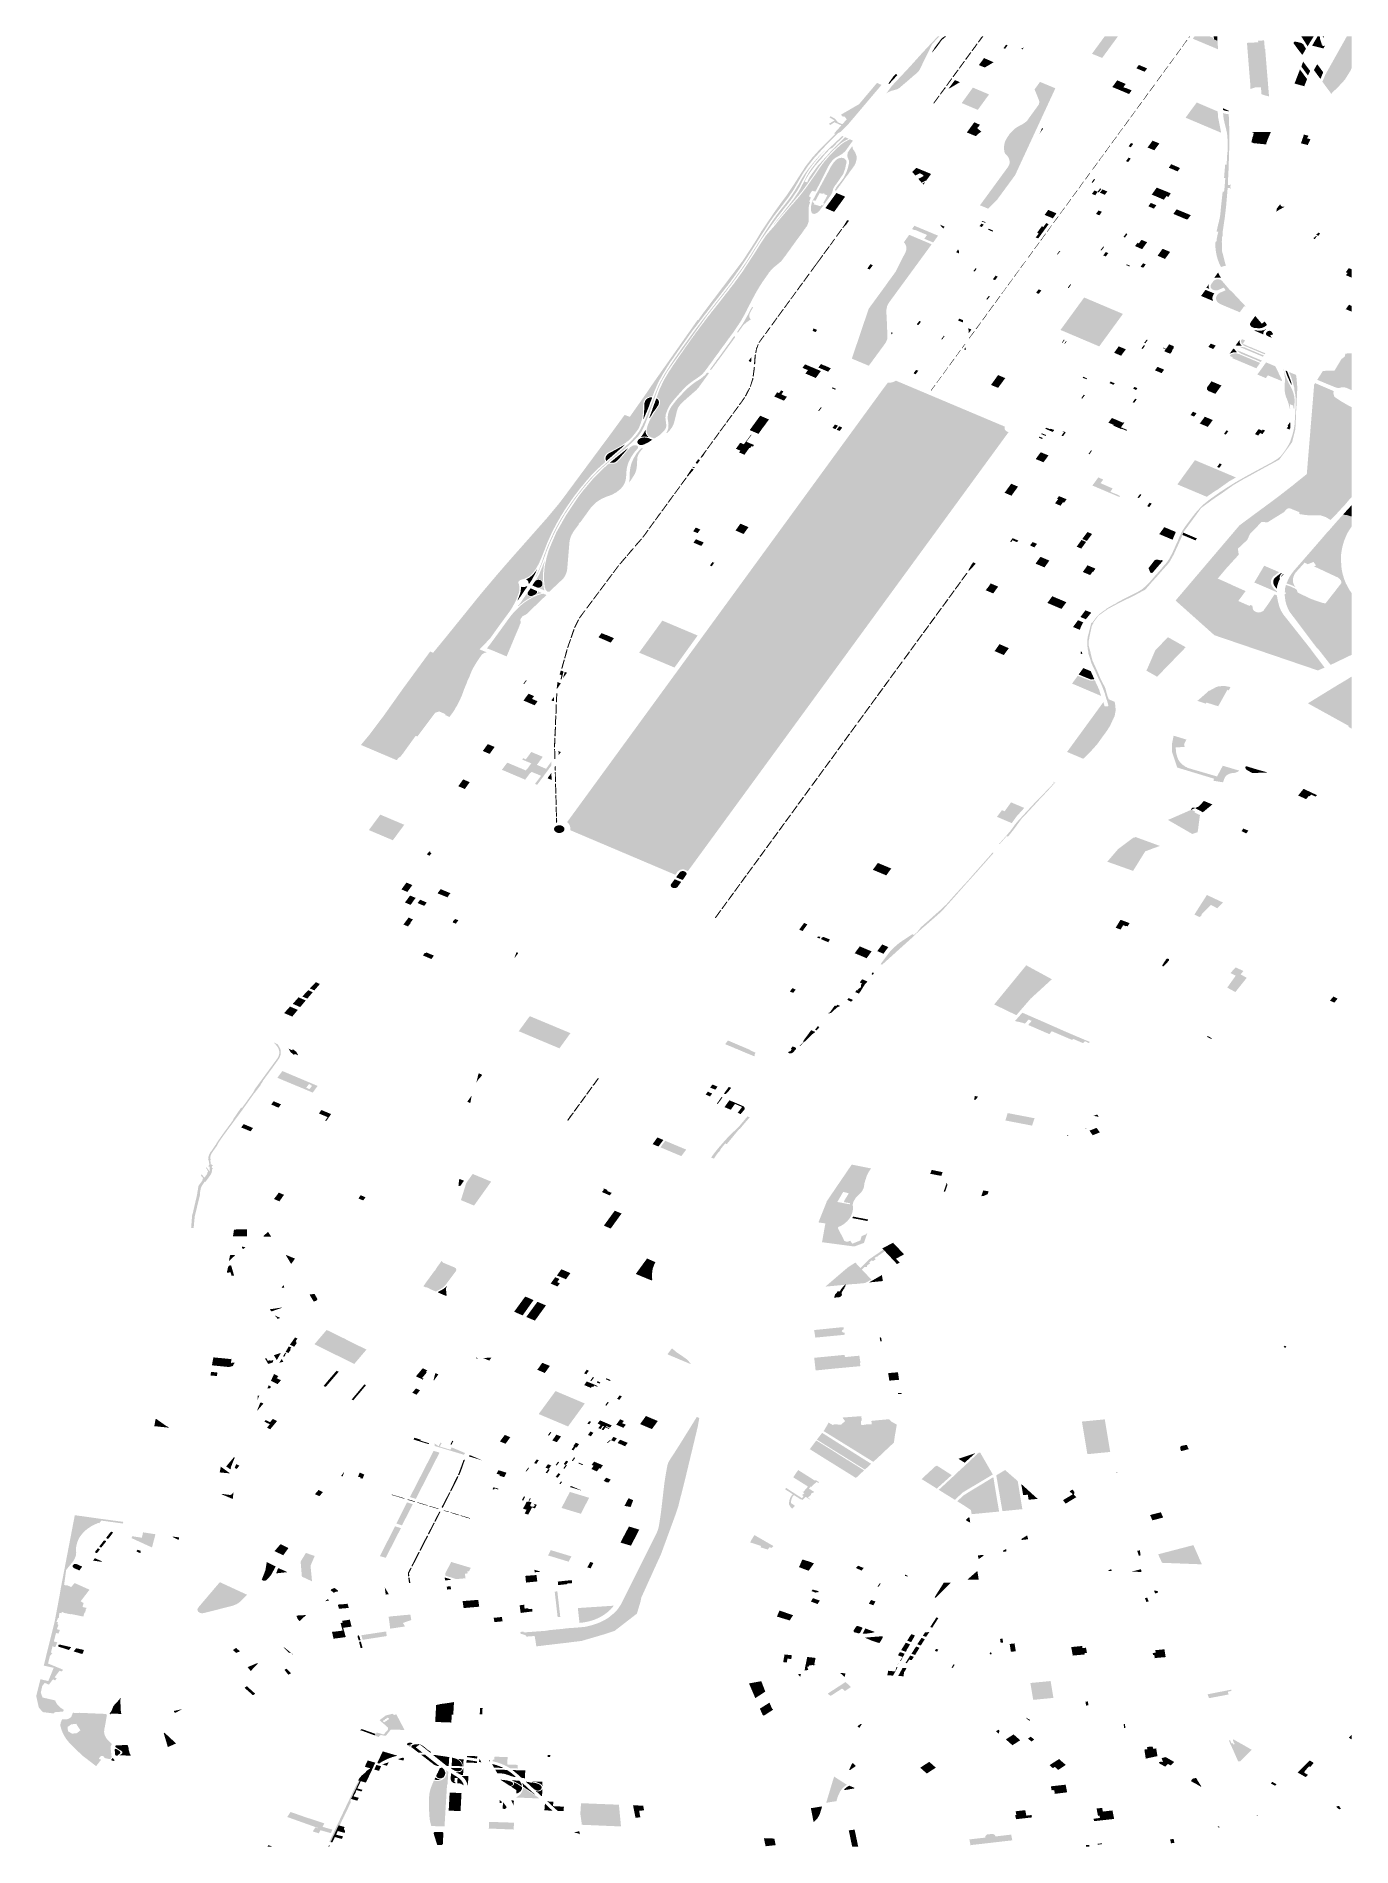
# Model space of a CAD drawing. Header units: inches. Extents: x -74.019 to -73.925, y 40.695 to 40.825.
import ezdxf

# ---------------------------------------------------------------- set-up
doc = ezdxf.new("R2010")
doc.units = ezdxf.units.IN
doc.header["$MEASUREMENT"] = 0

msp = doc.modelspace()

# ---------------------------------------------------------------- hatches: boundary and pattern name
for points in [[(-73.9546, 40.825), (-73.95512, 40.82444), (-73.9554, 40.82387), (-73.9557, 40.82326), (-73.95583, 40.82299), (-73.95596, 40.82273), (-73.95602, 40.8226), (-73.95608, 40.82251), (-73.95614, 40.82243), (-73.95621, 40.82237), (-73.9563, 40.82229), (-73.95647, 40.82215), (-73.95663, 40.82201), (-73.95695, 40.82173), (-73.95711, 40.8216), (-73.95739, 40.82136), (-73.95748, 40.82128), (-73.95757, 40.82123), (-73.95765, 40.82119), (-73.95773, 40.82116), (-73.95783, 40.82114), (-73.95791, 40.82111), (-73.95798, 40.8211), (-73.95804, 40.82108), (-73.95814, 40.82104), (-73.95829, 40.82097), (-73.95842, 40.82088), (-73.95816, 40.82124), (-73.95798, 40.82147), (-73.95721, 40.82229), (-73.95667, 40.82287), (-73.95587, 40.82376), (-73.9552, 40.82448), (-73.95471, 40.825), (-73.9546, 40.825)], [(-73.9541, 40.825), (-73.95431, 40.82483), (-73.95438, 40.82477), (-73.9544, 40.82475), (-73.95445, 40.8247), (-73.95466, 40.82441), (-73.95479, 40.82423), (-73.95502, 40.82395), (-73.95513, 40.82383), (-73.95513, 40.82383), (-73.95513, 40.82383), (-73.95513, 40.82383), (-73.95513, 40.82383), (-73.95513, 40.82383), (-73.95513, 40.82383), (-73.95513, 40.82383), (-73.95513, 40.82383), (-73.95513, 40.82383), (-73.95513, 40.82383), (-73.95513, 40.82383), (-73.95513, 40.82383), (-73.95513, 40.82383), (-73.95513, 40.82383), (-73.95513, 40.82383), (-73.95513, 40.82383), (-73.95513, 40.82383), (-73.95513, 40.82383), (-73.95513, 40.82383), (-73.95513, 40.82383), (-73.95513, 40.82383), (-73.95513, 40.82383), (-73.95513, 40.82383), (-73.95513, 40.82383), (-73.95513, 40.82383), (-73.95513, 40.82383), (-73.95513, 40.82383), (-73.95513, 40.82383), (-73.95513, 40.82383), (-73.95513, 40.82383), (-73.95514, 40.82383), (-73.95514, 40.82383), (-73.95514, 40.82383), (-73.95514, 40.82383), (-73.95514, 40.82383), (-73.95514, 40.82383), (-73.95514, 40.82383), (-73.95514, 40.82383), (-73.95514, 40.82383), (-73.95514, 40.82383), (-73.95514, 40.82383), (-73.95514, 40.82383), (-73.95514, 40.82383), (-73.95514, 40.82383), (-73.95514, 40.82383), (-73.95514, 40.82383), (-73.95514, 40.82383), (-73.95514, 40.82383), (-73.95514, 40.82383), (-73.95514, 40.82383), (-73.95514, 40.82383), (-73.95514, 40.82383), (-73.95514, 40.82383), (-73.95514, 40.82383), (-73.95514, 40.82383), (-73.95514, 40.82383), (-73.95514, 40.82383), (-73.95514, 40.82383), (-73.95514, 40.82383), (-73.95514, 40.82383), (-73.95514, 40.82383), (-73.95514, 40.82383), (-73.95514, 40.82383), (-73.95514, 40.82383), (-73.95514, 40.82383), (-73.95514, 40.82383), (-73.95514, 40.82383), (-73.95514, 40.82383), (-73.95514, 40.82383), (-73.95514, 40.82383), (-73.95514, 40.82383), (-73.95514, 40.82383), (-73.95514, 40.82383), (-73.95514, 40.82383), (-73.95514, 40.82383), (-73.95514, 40.82383), (-73.95509, 40.82394), (-73.95507, 40.82397), (-73.95506, 40.82397), (-73.95494, 40.82418), (-73.95474, 40.82445), (-73.95456, 40.82469), (-73.95448, 40.82479), (-73.95438, 40.82489), (-73.95422, 40.825), (-73.9541, 40.825)], [(-73.95225, 40.82393), (-73.95226, 40.82393), (-73.95227, 40.82393), (-73.95227, 40.82393), (-73.95228, 40.82394), (-73.95228, 40.82394), (-73.95229, 40.82394), (-73.95229, 40.82395), (-73.95229, 40.82395), (-73.95229, 40.82396), (-73.95229, 40.82397), (-73.95219, 40.82411), (-73.95213, 40.8242), (-73.95207, 40.82427), (-73.95193, 40.82447), (-73.95192, 40.82447), (-73.95191, 40.82447), (-73.95191, 40.82447), (-73.9519, 40.82447), (-73.9519, 40.82447), (-73.95189, 40.82447), (-73.95188, 40.82447), (-73.95188, 40.82446), (-73.95187, 40.82446), (-73.95187, 40.82445), (-73.95187, 40.82445), (-73.95186, 40.82445), (-73.95186, 40.82444), (-73.95186, 40.82443), (-73.95187, 40.82443), (-73.95207, 40.82414), (-73.95213, 40.82407), (-73.95223, 40.82393), (-73.95224, 40.82393), (-73.95225, 40.82393), (-73.95225, 40.82393)], [(-73.95144, 40.825), (-73.95177, 40.82456), (-73.95178, 40.82456), (-73.95178, 40.82455), (-73.95179, 40.82455), (-73.9518, 40.82455), (-73.95181, 40.82455), (-73.95181, 40.82456), (-73.95182, 40.82456), (-73.95182, 40.82456), (-73.95183, 40.82456), (-73.95183, 40.82457), (-73.95183, 40.82458), (-73.95184, 40.82458), (-73.95184, 40.82459), (-73.95183, 40.82459), (-73.95183, 40.8246), (-73.95173, 40.82474), (-73.95172, 40.82476), (-73.95159, 40.82494), (-73.95154, 40.825), (-73.95144, 40.825)], [(-73.94995, 40.82412), (-73.94995, 40.82412), (-73.95, 40.82414), (-73.95, 40.82414), (-73.94982, 40.82439), (-73.94977, 40.82437), (-73.94971, 40.82434), (-73.94989, 40.82409), (-73.94995, 40.82412)], [(-73.94872, 40.82409), (-73.94872, 40.82409), (-73.94872, 40.82409), (-73.94872, 40.82409), (-73.94872, 40.82409), (-73.94872, 40.82409), (-73.94872, 40.82409), (-73.94872, 40.82409), (-73.94872, 40.82409), (-73.94872, 40.82409), (-73.94872, 40.8241), (-73.94872, 40.8241), (-73.94856, 40.82419), (-73.94856, 40.82419), (-73.94856, 40.82419), (-73.94856, 40.82419), (-73.94856, 40.82419), (-73.94856, 40.82419), (-73.94856, 40.82419), (-73.94856, 40.82419), (-73.94855, 40.82419), (-73.94855, 40.82419), (-73.94855, 40.82419), (-73.94855, 40.82419), (-73.94855, 40.82419), (-73.94855, 40.82419), (-73.94855, 40.82419), (-73.94855, 40.82419), (-73.94855, 40.82419), (-73.94855, 40.82419), (-73.94855, 40.82419), (-73.94855, 40.82419), (-73.94855, 40.82419), (-73.94863, 40.82407), (-73.94863, 40.82407), (-73.94863, 40.82407), (-73.94863, 40.82406), (-73.94864, 40.82406), (-73.94864, 40.82406), (-73.94864, 40.82406), (-73.94864, 40.82406), (-73.94865, 40.82406), (-73.94865, 40.82406), (-73.94865, 40.82406), (-73.94866, 40.82406), (-73.94866, 40.82406), (-73.94872, 40.82409)], [(-73.94178, 40.825), (-73.94292, 40.82344), (-73.94365, 40.82374), (-73.94273, 40.825), (-73.94178, 40.825)], [(-73.93761, 40.82362), (-73.93762, 40.82362), (-73.93762, 40.82363), (-73.93763, 40.82363), (-73.93763, 40.82364), (-73.93763, 40.82364), (-73.93741, 40.82395), (-73.93739, 40.82397), (-73.93732, 40.82408), (-73.93729, 40.82411), (-73.93729, 40.82411), (-73.93728, 40.82411), (-73.93728, 40.82411), (-73.93727, 40.82411), (-73.93726, 40.82411), (-73.93726, 40.8241), (-73.93726, 40.8241), (-73.93726, 40.82409), (-73.93726, 40.82409), (-73.93726, 40.82409), (-73.93726, 40.82409), (-73.93741, 40.82389), (-73.93759, 40.82363), (-73.9376, 40.82363), (-73.9376, 40.82363), (-73.93761, 40.82362)], [(-73.93716, 40.82425), (-73.93717, 40.82425), (-73.93717, 40.82425), (-73.93718, 40.82426), (-73.93718, 40.82426), (-73.93718, 40.82426), (-73.93702, 40.82448), (-73.93696, 40.82457), (-73.9369, 40.82465), (-73.93684, 40.82473), (-73.93684, 40.82473), (-73.93683, 40.82473), (-73.93682, 40.82474), (-73.93682, 40.82474), (-73.93681, 40.82473), (-73.93681, 40.82473), (-73.9368, 40.82473), (-73.9368, 40.82473), (-73.9368, 40.82472), (-73.9368, 40.82472), (-73.9368, 40.82472), (-73.9368, 40.82472), (-73.937, 40.82446), (-73.93715, 40.82425), (-73.93715, 40.82425), (-73.93716, 40.82425)], [(-73.9366, 40.825), (-73.93669, 40.82488), (-73.9367, 40.82487), (-73.93671, 40.82487), (-73.93671, 40.82488), (-73.93672, 40.82488), (-73.93672, 40.82488), (-73.93672, 40.82488), (-73.93672, 40.82489), (-73.93672, 40.82489), (-73.93672, 40.82489), (-73.93664, 40.825), (-73.9366, 40.825)], [(-73.93523, 40.825), (-73.93492, 40.82487), (-73.93497, 40.82481), (-73.93464, 40.82467), (-73.93463, 40.82455), (-73.9346, 40.82406), (-73.93641, 40.82482), (-73.93637, 40.82487), (-73.93636, 40.82489), (-73.93628, 40.825), (-73.93523, 40.825)], [(-73.93465, 40.825), (-73.93465, 40.82484), (-73.93465, 40.82484), (-73.93464, 40.82464), (-73.93464, 40.82467), (-73.9349, 40.82478), (-73.9349, 40.82488), (-73.93492, 40.825), (-73.93465, 40.825)], [(-73.93129, 40.82464), (-73.93128, 40.82455), (-73.93128, 40.82447), (-73.93127, 40.8244), (-73.93125, 40.82415), (-73.93125, 40.8241), (-73.93122, 40.82411), (-73.93119, 40.82379), (-73.9312, 40.82385), (-73.93094, 40.82067), (-73.93097, 40.82068), (-73.93126, 40.82076), (-73.93148, 40.82083), (-73.93151, 40.8212), (-73.93153, 40.82134), (-73.93177, 40.82133), (-73.93192, 40.82133), (-73.93227, 40.82121), (-73.93228, 40.8215), (-73.93228, 40.8215), (-73.93237, 40.82258), (-73.93252, 40.82446), (-73.93253, 40.82452), (-73.93242, 40.82453), (-73.93172, 40.82456), (-73.93172, 40.82461), (-73.93173, 40.82467), (-73.93171, 40.82467), (-73.93171, 40.82467), (-73.9317, 40.82467), (-73.93169, 40.82467), (-73.93168, 40.82467), (-73.93168, 40.82467), (-73.93167, 40.82467), (-73.93166, 40.82467), (-73.93166, 40.82467), (-73.93165, 40.82468), (-73.93164, 40.82468), (-73.93163, 40.82468), (-73.93163, 40.82468), (-73.93162, 40.82468), (-73.93129, 40.8247), (-73.93129, 40.82464)], [(-73.92829, 40.8241), (-73.92855, 40.82365), (-73.92905, 40.82431), (-73.92906, 40.82433), (-73.92906, 40.82433), (-73.92906, 40.82433), (-73.92906, 40.82433), (-73.92913, 40.82442), (-73.92919, 40.82451), (-73.92911, 40.82462), (-73.92903, 40.82461), (-73.92899, 40.8246), (-73.92895, 40.82459), (-73.92872, 40.82454), (-73.92868, 40.82453), (-73.92867, 40.82453), (-73.92863, 40.82451), (-73.92859, 40.8245), (-73.92857, 40.82448), (-73.92852, 40.82445), (-73.92849, 40.82443), (-73.92848, 40.82442), (-73.92829, 40.8241)], [(-73.92773, 40.825), (-73.92817, 40.82427), (-73.92863, 40.825), (-73.92773, 40.825)], [(-73.9273, 40.825), (-73.92728, 40.82481), (-73.92716, 40.82445), (-73.92718, 40.82445), (-73.92716, 40.8244), (-73.92713, 40.8244), (-73.92709, 40.82429), (-73.92692, 40.82432), (-73.92704, 40.82412), (-73.92754, 40.82425), (-73.92785, 40.82432), (-73.92745, 40.825), (-73.9273, 40.825)], [(-73.925, 40.825), (-73.925, 40.82275), (-73.92509, 40.82253), (-73.92547, 40.82192), (-73.9256, 40.82176), (-73.92606, 40.82127), (-73.92642, 40.82094), (-73.92646, 40.82085), (-73.92711, 40.82173), (-73.9269, 40.82223), (-73.92679, 40.82243), (-73.92535, 40.825), (-73.925, 40.825)], [(-73.92698, 40.825), (-73.92707, 40.82486), (-73.92708, 40.825), (-73.92698, 40.825)], [(-73.95316, 40.82268), (-73.95318, 40.82269), (-73.95319, 40.82269), (-73.95319, 40.8227), (-73.9532, 40.82271), (-73.9532, 40.82271), (-73.9532, 40.82272), (-73.95284, 40.82322), (-73.95283, 40.82322), (-73.95282, 40.82322), (-73.95281, 40.82322), (-73.95279, 40.82322), (-73.95278, 40.82321), (-73.95278, 40.8232), (-73.95278, 40.82319), (-73.95278, 40.82318), (-73.95314, 40.82269), (-73.95315, 40.82269), (-73.95316, 40.82268)], [(-73.9527, 40.82331), (-73.95272, 40.82331), (-73.95273, 40.82331), (-73.95274, 40.82332), (-73.95275, 40.82333), (-73.95275, 40.82334), (-73.95275, 40.82335), (-73.95239, 40.82384), (-73.95238, 40.82384), (-73.95237, 40.82384), (-73.95235, 40.82384), (-73.95234, 40.82384), (-73.95233, 40.82384), (-73.95233, 40.82383), (-73.95232, 40.82383), (-73.95232, 40.82382), (-73.95232, 40.82381), (-73.95268, 40.82331), (-73.95269, 40.82331), (-73.9527, 40.82331)], [(-73.95135, 40.82275), (-73.95177, 40.82293), (-73.95158, 40.82318), (-73.9514, 40.82343), (-73.95071, 40.82313), (-73.95135, 40.82275)], [(-73.93987, 40.82245), (-73.94047, 40.8227), (-73.94045, 40.82271), (-73.94035, 40.82285), (-73.94029, 40.82294), (-73.94017, 40.82289), (-73.93981, 40.82274), (-73.93969, 40.82269), (-73.93987, 40.82245)], [(-73.93853, 40.82238), (-73.93853, 40.82238), (-73.93854, 40.82238), (-73.93854, 40.82238), (-73.93854, 40.82239), (-73.93854, 40.82239), (-73.93836, 40.82265), (-73.9382, 40.82286), (-73.93819, 40.82286), (-73.93818, 40.82286), (-73.93818, 40.82286), (-73.93817, 40.82286), (-73.93817, 40.82286), (-73.93817, 40.82285), (-73.93817, 40.82285), (-73.93831, 40.82266), (-73.93851, 40.82238), (-73.93852, 40.82238), (-73.93853, 40.82238)], [(-73.93806, 40.823), (-73.93807, 40.823), (-73.93808, 40.82301), (-73.93808, 40.82301), (-73.93809, 40.82302), (-73.93809, 40.82302), (-73.93794, 40.82322), (-73.93788, 40.8233), (-73.93787, 40.82331), (-73.93774, 40.82348), (-73.93773, 40.82348), (-73.93773, 40.82348), (-73.93772, 40.82348), (-73.93772, 40.82348), (-73.93771, 40.82347), (-73.93772, 40.82347), (-73.93795, 40.82315), (-73.93806, 40.823), (-73.93806, 40.823)], [(-73.92841, 40.82141), (-73.92911, 40.8216), (-73.92872, 40.82261), (-73.92821, 40.82192), (-73.92841, 40.82141)], [(-73.92815, 40.82218), (-73.92862, 40.82282), (-73.92849, 40.82317), (-73.92799, 40.82251), (-73.92815, 40.82218)], [(-73.92725, 40.82193), (-73.92772, 40.82257), (-73.92748, 40.82299), (-73.92705, 40.82241), (-73.92725, 40.82193)], [(-73.96114, 40.81869), (-73.9617, 40.81813), (-73.96172, 40.81812), (-73.96188, 40.81804), (-73.96197, 40.81794), (-73.96198, 40.81795), (-73.96208, 40.81799), (-73.96208, 40.81799), (-73.96216, 40.81802), (-73.96164, 40.8186), (-73.96214, 40.81882), (-73.96245, 40.81862), (-73.96254, 40.81871), (-73.96213, 40.81895), (-73.96247, 40.81916), (-73.96248, 40.81916), (-73.96248, 40.81916), (-73.96248, 40.81917), (-73.96248, 40.81917), (-73.96248, 40.81917), (-73.96248, 40.81917), (-73.96248, 40.81918), (-73.96248, 40.81918), (-73.96248, 40.81918), (-73.96248, 40.81918), (-73.96243, 40.81923), (-73.96243, 40.81923), (-73.96243, 40.81923), (-73.96243, 40.81924), (-73.96243, 40.81924), (-73.96242, 40.81924), (-73.96242, 40.81924), (-73.96242, 40.81924), (-73.96241, 40.81924), (-73.96241, 40.81924), (-73.9624, 40.81924), (-73.9624, 40.81924), (-73.9624, 40.81924), (-73.9621, 40.81908), (-73.96189, 40.81882), (-73.96157, 40.81868), (-73.96125, 40.81904), (-73.96144, 40.81925), (-73.96152, 40.81921), (-73.96168, 40.81936), (-73.96037, 40.82012), (-73.95908, 40.82165), (-73.95876, 40.8215), (-73.96114, 40.81869)], [(-73.95821, 40.82157), (-73.95827, 40.8216), (-73.9579, 40.82212), (-73.95782, 40.8222), (-73.95772, 40.8223), (-73.95762, 40.82221), (-73.95821, 40.82157)], [(-73.95452, 40.82083), (-73.95453, 40.82083), (-73.95454, 40.82083), (-73.95455, 40.82083), (-73.95455, 40.82084), (-73.95456, 40.82085), (-73.95456, 40.82086), (-73.95422, 40.82133), (-73.95421, 40.82133), (-73.9542, 40.82133), (-73.95418, 40.82133), (-73.95417, 40.82133), (-73.95416, 40.82132), (-73.95415, 40.82131), (-73.95415, 40.8213), (-73.95415, 40.82129), (-73.9545, 40.82083), (-73.95451, 40.82083), (-73.95452, 40.82083)], [(-73.95407, 40.82143), (-73.95409, 40.82144), (-73.9541, 40.82144), (-73.95411, 40.82145), (-73.95411, 40.82145), (-73.95411, 40.82146), (-73.95411, 40.82147), (-73.95375, 40.82197), (-73.95374, 40.82197), (-73.95373, 40.82197), (-73.95372, 40.82197), (-73.95371, 40.82197), (-73.9537, 40.82196), (-73.95369, 40.82195), (-73.95369, 40.82195), (-73.95369, 40.82194), (-73.95405, 40.82144), (-73.95406, 40.82144), (-73.95407, 40.82143)], [(-73.95349, 40.82185), (-73.95313, 40.8217), (-73.95375, 40.82133), (-73.95395, 40.82123), (-73.95349, 40.82185)], [(-73.95362, 40.82206), (-73.95363, 40.82206), (-73.95364, 40.82207), (-73.95365, 40.82207), (-73.95365, 40.82208), (-73.95366, 40.82209), (-73.95366, 40.8221), (-73.9533, 40.82259), (-73.95329, 40.8226), (-73.95328, 40.8226), (-73.95326, 40.8226), (-73.95325, 40.82259), (-73.95324, 40.82259), (-73.95323, 40.82258), (-73.95323, 40.82257), (-73.95323, 40.82256), (-73.95359, 40.82207), (-73.95361, 40.82206), (-73.95362, 40.82206)], [(-73.953, 40.8202), (-73.9522, 40.82131), (-73.95104, 40.82082), (-73.95185, 40.81971), (-73.953, 40.8202)], [(-73.95111, 40.81262), (-73.95169, 40.81286), (-73.94968, 40.81561), (-73.94967, 40.81563), (-73.94965, 40.81566), (-73.94964, 40.81568), (-73.94963, 40.8157), (-73.94962, 40.81572), (-73.94961, 40.81575), (-73.9496, 40.81577), (-73.94959, 40.81579), (-73.94958, 40.81582), (-73.94958, 40.81584), (-73.94957, 40.81586), (-73.94957, 40.81589), (-73.94957, 40.81591), (-73.94957, 40.81594), (-73.94957, 40.81597), (-73.94957, 40.816), (-73.94957, 40.81603), (-73.94957, 40.81606), (-73.94958, 40.81609), (-73.94958, 40.81611), (-73.94959, 40.81614), (-73.9496, 40.81617), (-73.94961, 40.8162), (-73.94962, 40.81623), (-73.94963, 40.81625), (-73.94964, 40.81628), (-73.94966, 40.81631), (-73.94967, 40.81633), (-73.94969, 40.81636), (-73.94971, 40.81638), (-73.94973, 40.81641), (-73.94975, 40.81643), (-73.94977, 40.81646), (-73.94979, 40.81648), (-73.94982, 40.8165), (-73.94983, 40.81651), (-73.94984, 40.81652), (-73.94985, 40.81653), (-73.94986, 40.81654), (-73.94987, 40.81655), (-73.94987, 40.81656), (-73.94988, 40.81657), (-73.94989, 40.81658), (-73.94989, 40.81659), (-73.9499, 40.8166), (-73.94991, 40.81661), (-73.94991, 40.81662), (-73.94992, 40.81663), (-73.94992, 40.81664), (-73.94992, 40.81665), (-73.94992, 40.81665), (-73.94993, 40.81666), (-73.94993, 40.81667), (-73.94993, 40.81668), (-73.94994, 40.81674), (-73.94995, 40.81679), (-73.94996, 40.8169), (-73.94997, 40.81695), (-73.94997, 40.81701), (-73.94996, 40.81706), (-73.94996, 40.81711), (-73.94995, 40.81717), (-73.94995, 40.81721), (-73.94994, 40.81725), (-73.94993, 40.81729), (-73.94992, 40.81733), (-73.94991, 40.81738), (-73.94989, 40.81742), (-73.94988, 40.81746), (-73.94986, 40.81749), (-73.94984, 40.81753), (-73.94982, 40.81757), (-73.9498, 40.81761), (-73.94974, 40.81771), (-73.94969, 40.8178), (-73.94963, 40.81788), (-73.94962, 40.81789), (-73.94956, 40.81799), (-73.94951, 40.81804), (-73.94947, 40.81809), (-73.94942, 40.81814), (-73.94937, 40.81819), (-73.94932, 40.81824), (-73.94927, 40.81829), (-73.94921, 40.81833), (-73.94916, 40.81838), (-73.9491, 40.81842), (-73.94903, 40.81847), (-73.94896, 40.81851), (-73.9489, 40.81855), (-73.94883, 40.81858), (-73.94876, 40.81862), (-73.94869, 40.81865), (-73.94865, 40.81867), (-73.94861, 40.8187), (-73.94857, 40.81872), (-73.94854, 40.81875), (-73.9485, 40.81877), (-73.94847, 40.8188), (-73.94843, 40.81883), (-73.9484, 40.81885), (-73.94837, 40.81888), (-73.94834, 40.81891), (-73.94831, 40.81894), (-73.94828, 40.81897), (-73.94826, 40.81901), (-73.94824, 40.81903), (-73.94752, 40.82002), (-73.94751, 40.82003), (-73.9475, 40.82005), (-73.94749, 40.82006), (-73.94748, 40.82008), (-73.94748, 40.8201), (-73.94747, 40.82011), (-73.94746, 40.82013), (-73.94746, 40.82014), (-73.94745, 40.82016), (-73.94745, 40.82018), (-73.94745, 40.82019), (-73.94744, 40.82021), (-73.94744, 40.82023), (-73.94744, 40.82025), (-73.94744, 40.82027), (-73.94744, 40.82029), (-73.94744, 40.82031), (-73.94744, 40.82033), (-73.94744, 40.82034), (-73.94745, 40.82036), (-73.94745, 40.82038), (-73.94745, 40.8204), (-73.94746, 40.82042), (-73.94747, 40.82044), (-73.94773, 40.82108), (-73.94774, 40.8211), (-73.94776, 40.82115), (-73.94776, 40.82116), (-73.94777, 40.82117), (-73.94777, 40.82118), (-73.94777, 40.82118), (-73.94738, 40.82172), (-73.94628, 40.82126), (-73.94917, 40.81502), (-73.95044, 40.81329), (-73.95111, 40.81262)], [(-73.94127, 40.82129), (-73.94126, 40.8213), (-73.9408, 40.82111), (-73.94099, 40.82085), (-73.94187, 40.82122), (-73.94219, 40.82135), (-73.94184, 40.82183), (-73.94152, 40.8217), (-73.94152, 40.8217), (-73.94123, 40.82157), (-73.9414, 40.82134), (-73.94127, 40.82129)], [(-73.93951, 40.82103), (-73.93952, 40.82103), (-73.93952, 40.82104), (-73.93953, 40.82104), (-73.93953, 40.82105), (-73.93953, 40.82105), (-73.9394, 40.82123), (-73.93934, 40.82131), (-73.93932, 40.82133), (-73.93918, 40.82152), (-73.93918, 40.82152), (-73.93917, 40.82152), (-73.93917, 40.82152), (-73.93917, 40.82152), (-73.93917, 40.82152), (-73.93916, 40.82152), (-73.93916, 40.82152), (-73.93916, 40.82152), (-73.93916, 40.82152), (-73.93915, 40.82151), (-73.93915, 40.82151), (-73.93915, 40.82151), (-73.93915, 40.82151), (-73.93915, 40.8215), (-73.93915, 40.8215), (-73.93915, 40.8215), (-73.93938, 40.82119), (-73.9395, 40.82103), (-73.9395, 40.82103), (-73.9395, 40.82103), (-73.93951, 40.82103), (-73.93951, 40.82103)], [(-73.93898, 40.82175), (-73.93899, 40.82175), (-73.939, 40.82175), (-73.939, 40.82176), (-73.939, 40.82176), (-73.939, 40.82177), (-73.93885, 40.82198), (-73.93881, 40.82204), (-73.9388, 40.82205), (-73.93879, 40.82206), (-73.93879, 40.82206), (-73.93866, 40.82224), (-73.93865, 40.82224), (-73.93865, 40.82224), (-73.93864, 40.82224), (-73.93864, 40.82224), (-73.93863, 40.82223), (-73.93863, 40.82223), (-73.93863, 40.82223), (-73.93863, 40.82222), (-73.93863, 40.82222), (-73.93863, 40.82222), (-73.93883, 40.82195), (-73.93891, 40.82183), (-73.93897, 40.82175), (-73.93898, 40.82175)], [(-73.95499, 40.82018), (-73.955, 40.82018), (-73.95501, 40.82018), (-73.95502, 40.82018), (-73.95502, 40.82019), (-73.95503, 40.82019), (-73.95503, 40.8202), (-73.95503, 40.82021), (-73.95483, 40.82049), (-73.95466, 40.82072), (-73.95465, 40.82073), (-73.95465, 40.82073), (-73.95464, 40.82073), (-73.95464, 40.82073), (-73.95463, 40.82073), (-73.95462, 40.82072), (-73.95462, 40.82072), (-73.95461, 40.82072), (-73.9546, 40.82071), (-73.9546, 40.82071), (-73.9546, 40.82071), (-73.9546, 40.8207), (-73.9546, 40.8207), (-73.9546, 40.82069), (-73.9546, 40.82069), (-73.9546, 40.82069), (-73.95464, 40.82064), (-73.95497, 40.82019), (-73.95497, 40.82019), (-73.95497, 40.82018), (-73.95499, 40.82018)], [(-73.94041, 40.81979), (-73.94042, 40.81979), (-73.94043, 40.81979), (-73.94044, 40.81979), (-73.94044, 40.8198), (-73.94044, 40.8198), (-73.94026, 40.82005), (-73.94009, 40.82027), (-73.94009, 40.82027), (-73.94008, 40.82027), (-73.94007, 40.82027), (-73.94007, 40.82027), (-73.94006, 40.82026), (-73.94006, 40.82026), (-73.94006, 40.82025), (-73.94023, 40.82002), (-73.94041, 40.81979), (-73.94041, 40.81979)], [(-73.93996, 40.82041), (-73.93997, 40.82041), (-73.93998, 40.82041), (-73.93998, 40.82041), (-73.93998, 40.82042), (-73.93998, 40.82042), (-73.93975, 40.82075), (-73.93964, 40.8209), (-73.93963, 40.8209), (-73.93962, 40.8209), (-73.93962, 40.8209), (-73.93961, 40.82089), (-73.93961, 40.82089), (-73.93961, 40.82088), (-73.93979, 40.82063), (-73.93995, 40.82041), (-73.93996, 40.82041), (-73.93996, 40.82041)], [(-73.93438, 40.81807), (-73.93693, 40.81915), (-73.93653, 40.8197), (-73.93648, 40.81977), (-73.93613, 40.82024), (-73.93463, 40.8196), (-73.93462, 40.81954), (-73.93461, 40.81934), (-73.93461, 40.81929), (-73.93459, 40.81913), (-73.93458, 40.81908), (-73.93456, 40.819), (-73.93451, 40.81873), (-73.93449, 40.81865), (-73.93446, 40.81847), (-73.93443, 40.81835), (-73.93439, 40.81815), (-73.93438, 40.81807)], [(-73.95198, 40.81782), (-73.95263, 40.81809), (-73.9521, 40.81882), (-73.95169, 40.81864), (-73.95189, 40.8184), (-73.95159, 40.81814), (-73.95159, 40.81814), (-73.9516, 40.81813), (-73.95161, 40.81813), (-73.95161, 40.81813), (-73.95162, 40.81813), (-73.95162, 40.81812), (-73.95163, 40.81812), (-73.95163, 40.81812), (-73.95164, 40.81811), (-73.95165, 40.81811), (-73.95165, 40.81811), (-73.95166, 40.8181), (-73.95166, 40.8181), (-73.95167, 40.8181), (-73.95168, 40.81809), (-73.95168, 40.81809), (-73.95169, 40.81809), (-73.95169, 40.81808), (-73.9517, 40.81808), (-73.9517, 40.81807), (-73.95171, 40.81807), (-73.95171, 40.81807), (-73.95172, 40.81806), (-73.95172, 40.81806), (-73.95173, 40.81806), (-73.95174, 40.81805), (-73.95174, 40.81805), (-73.95175, 40.81804), (-73.95175, 40.81804), (-73.95176, 40.81804), (-73.95176, 40.81803), (-73.95177, 40.81803), (-73.95177, 40.81803), (-73.95178, 40.81802), (-73.95178, 40.81802), (-73.95179, 40.81801), (-73.95179, 40.81801), (-73.9518, 40.81801), (-73.9518, 40.818), (-73.95181, 40.818), (-73.95181, 40.81799), (-73.95182, 40.81799), (-73.95182, 40.81799), (-73.95183, 40.81798), (-73.95183, 40.81798), (-73.95184, 40.81797), (-73.95184, 40.81797), (-73.95185, 40.81796), (-73.95185, 40.81796), (-73.95186, 40.81796), (-73.95186, 40.81795), (-73.95186, 40.81795), (-73.95187, 40.81794), (-73.95187, 40.81794), (-73.95188, 40.81794), (-73.95188, 40.81793), (-73.95189, 40.81793), (-73.95189, 40.81792), (-73.9519, 40.81792), (-73.9519, 40.81791), (-73.9519, 40.81791), (-73.95191, 40.8179), (-73.95191, 40.8179), (-73.95192, 40.8179), (-73.95192, 40.81789), (-73.95193, 40.81789), (-73.95193, 40.81788), (-73.95193, 40.81788), (-73.95194, 40.81787), (-73.95194, 40.81787), (-73.95195, 40.81786), (-73.95195, 40.81786), (-73.95195, 40.81785), (-73.95196, 40.81785), (-73.95196, 40.81784), (-73.95196, 40.81784), (-73.95197, 40.81783), (-73.95197, 40.81783), (-73.95198, 40.81783), (-73.95198, 40.81782)], [(-73.94132, 40.81854), (-73.94134, 40.81854), (-73.94134, 40.81855), (-73.94135, 40.81856), (-73.94135, 40.81856), (-73.94134, 40.81856), (-73.94134, 40.81857), (-73.94117, 40.8188), (-73.94101, 40.81902), (-73.941, 40.81903), (-73.941, 40.81903), (-73.94099, 40.81903), (-73.94098, 40.81903), (-73.94097, 40.81902), (-73.94097, 40.81902), (-73.94097, 40.81901), (-73.94097, 40.81901), (-73.94097, 40.81901), (-73.94115, 40.81876), (-73.94132, 40.81854)], [(-73.94087, 40.81916), (-73.94087, 40.81916), (-73.94088, 40.81916), (-73.94089, 40.81917), (-73.94089, 40.81917), (-73.94089, 40.81917), (-73.94089, 40.81918), (-73.94089, 40.81918), (-73.94089, 40.81918), (-73.94081, 40.81929), (-73.94079, 40.81932), (-73.94055, 40.81964), (-73.94055, 40.81964), (-73.94055, 40.81965), (-73.94054, 40.81965), (-73.94054, 40.81965), (-73.94053, 40.81965), (-73.94052, 40.81965), (-73.94052, 40.81964), (-73.94052, 40.81964), (-73.94052, 40.81964), (-73.94051, 40.81964), (-73.94052, 40.81963), (-73.94071, 40.81937), (-73.94084, 40.81919), (-73.94086, 40.81917), (-73.94086, 40.81917), (-73.94086, 40.81917), (-73.94086, 40.81916), (-73.94087, 40.81916), (-73.94087, 40.81916), (-73.94087, 40.81916)], [(-73.93385, 40.81966), (-73.93385, 40.81961), (-73.93411, 40.81965), (-73.93425, 40.81972), (-73.93425, 40.81983), (-73.93397, 40.81971), (-73.93385, 40.81966)], [(-73.97519, 40.79914), (-73.9752, 40.79914), (-73.97521, 40.79914), (-73.97522, 40.79915), (-73.97523, 40.79914), (-73.97525, 40.79914), (-73.97527, 40.79914), (-73.97528, 40.79914), (-73.9753, 40.79914), (-73.97532, 40.79914), (-73.97534, 40.79914), (-73.97536, 40.79913), (-73.97538, 40.79913), (-73.9754, 40.79913), (-73.97541, 40.79912), (-73.97543, 40.79912), (-73.97544, 40.79911), (-73.97552, 40.79908), (-73.97557, 40.79906), (-73.9756, 40.79905), (-73.97563, 40.79903), (-73.97567, 40.799), (-73.9757, 40.79897), (-73.97573, 40.79894), (-73.97576, 40.79891), (-73.97578, 40.79887), (-73.97581, 40.79882), (-73.97583, 40.79878), (-73.97584, 40.79874), (-73.97585, 40.79869), (-73.97586, 40.79862), (-73.97587, 40.79855), (-73.97587, 40.79851), (-73.97587, 40.79846), (-73.97588, 40.79841), (-73.97588, 40.79836), (-73.97588, 40.79831), (-73.97588, 40.79826), (-73.97588, 40.7982), (-73.97588, 40.79815), (-73.97588, 40.7981), (-73.97588, 40.79804), (-73.97588, 40.79799), (-73.97588, 40.79797), (-73.97588, 40.79796), (-73.97589, 40.79789), (-73.9759, 40.79782), (-73.97591, 40.79775), (-73.97592, 40.79767), (-73.97592, 40.79765), (-73.97595, 40.79754), (-73.97598, 40.7974), (-73.97602, 40.7973), (-73.97602, 40.79727), (-73.97605, 40.79719), (-73.97615, 40.79694), (-73.97623, 40.79678), (-73.97633, 40.79665), (-73.97641, 40.79654), (-73.97651, 40.79641), (-73.97652, 40.7964), (-73.97671, 40.79616), (-73.97692, 40.79597), (-73.97699, 40.79591), (-73.97707, 40.79586), (-73.97708, 40.79584), (-73.97716, 40.79579), (-73.97725, 40.79573), (-73.97734, 40.79567), (-73.97741, 40.79563), (-73.97746, 40.7956), (-73.97753, 40.79556), (-73.9776, 40.79552), (-73.97774, 40.79544), (-73.97785, 40.79538), (-73.97789, 40.79536), (-73.97791, 40.79535), (-73.97794, 40.79533), (-73.97804, 40.79529), (-73.97808, 40.79527), (-73.97821, 40.7952), (-73.97829, 40.79516), (-73.97838, 40.79511), (-73.9784, 40.7951), (-73.97841, 40.79509), (-73.97843, 40.79508), (-73.97844, 40.79507), (-73.97846, 40.79506), (-73.97848, 40.79504), (-73.9785, 40.79502), (-73.97851, 40.79501), (-73.97853, 40.79499), (-73.97855, 40.79497), (-73.97856, 40.79495), (-73.97858, 40.79493), (-73.97859, 40.79491), (-73.97861, 40.79489), (-73.97862, 40.79487), (-73.97863, 40.79485), (-73.97864, 40.79483), (-73.97864, 40.79481), (-73.97865, 40.79479), (-73.97866, 40.79477), (-73.97866, 40.79475), (-73.97866, 40.79473), (-73.97866, 40.79471), (-73.97866, 40.79469), (-73.97866, 40.79468), (-73.97866, 40.79466), (-73.97865, 40.79464), (-73.97865, 40.79462), (-73.97862, 40.79454), (-73.97862, 40.79452), (-73.97861, 40.79451), (-73.9786, 40.79449), (-73.97858, 40.79447), (-73.97857, 40.79445), (-73.97857, 40.79445), (-73.97862, 40.7944), (-73.97904, 40.79402), (-73.97914, 40.79394), (-73.97932, 40.79375), (-73.97948, 40.79359), (-73.9796, 40.79347), (-73.97974, 40.7933), (-73.97986, 40.79317), (-73.97999, 40.79302), (-73.98018, 40.79278), (-73.98034, 40.7926), (-73.98048, 40.79242), (-73.98067, 40.79217), (-73.98083, 40.79196), (-73.98101, 40.79171), (-73.98118, 40.79146), (-73.98137, 40.79119), (-73.98153, 40.79094), (-73.98166, 40.79073), (-73.98177, 40.79056), (-73.98189, 40.79034), (-73.98201, 40.79014), (-73.98211, 40.78996), (-73.98219, 40.7898), (-73.98231, 40.78959), (-73.98243, 40.78935), (-73.98259, 40.78899), (-73.98275, 40.78863), (-73.983, 40.78798), (-73.9832, 40.78749), (-73.98323, 40.78742), (-73.9833, 40.78726), (-73.98337, 40.7871), (-73.98346, 40.78695), (-73.98355, 40.78679), (-73.98363, 40.78667), (-73.98371, 40.78656), (-73.98381, 40.78644), (-73.98391, 40.78634), (-73.98397, 40.78628), (-73.98405, 40.78622), (-73.98412, 40.78617), (-73.98421, 40.78613), (-73.98429, 40.78609), (-73.98438, 40.78605), (-73.98441, 40.78604), (-73.98453, 40.786), (-73.98466, 40.78596), (-73.98466, 40.78596), (-73.9847, 40.78595), (-73.98473, 40.78593), (-73.98476, 40.7859), (-73.98479, 40.78588), (-73.98481, 40.78585), (-73.98482, 40.78582), (-73.98483, 40.78579), (-73.98483, 40.78575), (-73.98481, 40.7857), (-73.98478, 40.78562), (-73.98477, 40.78553), (-73.98477, 40.78553), (-73.98476, 40.78551), (-73.98476, 40.78551), (-73.98475, 40.78541), (-73.98475, 40.78531), (-73.98475, 40.78528), (-73.98475, 40.78525), (-73.98475, 40.78524), (-73.98477, 40.78515), (-73.98479, 40.78505), (-73.98481, 40.78496), (-73.98485, 40.78488), (-73.9849, 40.78473), (-73.98491, 40.7847), (-73.98491, 40.7847), (-73.98493, 40.78465), (-73.98502, 40.78445), (-73.98512, 40.78426), (-73.98522, 40.78407), (-73.98533, 40.78388), (-73.98546, 40.78369), (-73.98631, 40.78253), (-73.98683, 40.7818), (-73.98707, 40.78154), (-73.98738, 40.78121), (-73.98761, 40.78098), (-73.98795, 40.78112), (-73.98814, 40.7812), (-73.98821, 40.78123), (-73.98995, 40.78195), (-73.98755, 40.78492), (-73.98734, 40.78517), (-73.98625, 40.78646), (-73.98517, 40.7877), (-73.98468, 40.78825), (-73.98278, 40.7904), (-73.98192, 40.79143), (-73.98149, 40.792), (-73.97861, 40.79589), (-73.97847, 40.79607), (-73.97831, 40.79629), (-73.9772, 40.79781), (-73.97683, 40.79767), (-73.97578, 40.79916), (-73.97517, 40.80006), (-73.97508, 40.80019), (-73.97311, 40.80299), (-73.97196, 40.80463), (-73.97191, 40.80463), (-73.97155, 40.80514), (-73.96875, 40.80884), (-73.96824, 40.80961), (-73.96777, 40.81034), (-73.96737, 40.81101), (-73.96647, 40.81234), (-73.96602, 40.81297), (-73.96558, 40.81356), (-73.96504, 40.81437), (-73.96465, 40.81498), (-73.96421, 40.81566), (-73.96372, 40.81629), (-73.96318, 40.81689), (-73.96263, 40.81744), (-73.96213, 40.81794), (-73.96209, 40.81798), (-73.96208, 40.81799), (-73.96208, 40.81799), (-73.96197, 40.81794), (-73.96197, 40.81794), (-73.96197, 40.81794), (-73.962, 40.81791), (-73.96207, 40.81784), (-73.96225, 40.81767), (-73.96247, 40.81746), (-73.96302, 40.81688), (-73.96326, 40.81661), (-73.96357, 40.81627), (-73.9638, 40.81598), (-73.96402, 40.8157), (-73.96418, 40.81547), (-73.96435, 40.81522), (-73.96449, 40.81499), (-73.96462, 40.81476), (-73.96482, 40.81441), (-73.96498, 40.81413), (-73.96512, 40.8139), (-73.96532, 40.81361), (-73.9655, 40.81335), (-73.96565, 40.81316), (-73.96594, 40.81278), (-73.96621, 40.81243), (-73.96651, 40.81204), (-73.96678, 40.81165), (-73.96698, 40.81134), (-73.96717, 40.81104), (-73.96744, 40.81063), (-73.96771, 40.8102), (-73.96809, 40.8096), (-73.96842, 40.80908), (-73.96897, 40.80826), (-73.96928, 40.80782), (-73.96967, 40.80728), (-73.96999, 40.80687), (-73.97029, 40.80648), (-73.97051, 40.8062), (-73.97079, 40.80585), (-73.97114, 40.80539), (-73.9716, 40.8048), (-73.972, 40.80427), (-73.97229, 40.8039), (-73.97263, 40.80343), (-73.97299, 40.80292), (-73.97302, 40.80288), (-73.97336, 40.8024), (-73.97364, 40.80199), (-73.97393, 40.80158), (-73.97414, 40.80125), (-73.97431, 40.80097), (-73.97446, 40.80073), (-73.97461, 40.80046), (-73.97471, 40.80029), (-73.97482, 40.80007), (-73.9749, 40.79988), (-73.97496, 40.79973), (-73.97505, 40.79953), (-73.97511, 40.79937), (-73.97513, 40.79932), (-73.97514, 40.79928), (-73.97516, 40.79924), (-73.97518, 40.79919), (-73.97519, 40.79916), (-73.97519, 40.79914)], [(-73.96102, 40.81759), (-73.96102, 40.81759), (-73.96102, 40.81759), (-73.96101, 40.81759), (-73.961, 40.81759), (-73.961, 40.81758), (-73.96099, 40.81758), (-73.96084, 40.81752), (-73.96083, 40.81751), (-73.96081, 40.8175), (-73.96081, 40.8175), (-73.96091, 40.81737), (-73.96094, 40.81734), (-73.96094, 40.81733), (-73.96112, 40.81708), (-73.96116, 40.81702), (-73.96135, 40.81676), (-73.96138, 40.81673), (-73.96141, 40.8167), (-73.96144, 40.81667), (-73.96148, 40.81664), (-73.96151, 40.81661), (-73.96155, 40.81658), (-73.96158, 40.81655), (-73.96162, 40.81653), (-73.96166, 40.8165), (-73.96187, 40.81638), (-73.96208, 40.81626), (-73.96211, 40.81623), (-73.96215, 40.81621), (-73.96218, 40.81618), (-73.96221, 40.81616), (-73.96223, 40.81613), (-73.96226, 40.8161), (-73.96229, 40.81607), (-73.96231, 40.81604), (-73.96237, 40.81597), (-73.96242, 40.8159), (-73.96248, 40.81582), (-73.96252, 40.81575), (-73.96257, 40.81567), (-73.96264, 40.81553), (-73.96268, 40.81545), (-73.96275, 40.81531), (-73.96279, 40.81523), (-73.96281, 40.81519), (-73.96283, 40.81514), (-73.96286, 40.8151), (-73.96288, 40.81506), (-73.9629, 40.81501), (-73.96292, 40.81497), (-73.96303, 40.81474), (-73.96314, 40.81452), (-73.96326, 40.8143), (-73.96337, 40.81409), (-73.96348, 40.81389), (-73.96351, 40.81384), (-73.96372, 40.8139), (-73.96381, 40.81381), (-73.96385, 40.81374), (-73.96388, 40.8137), (-73.96391, 40.81365), (-73.96393, 40.8136), (-73.96394, 40.81356), (-73.96395, 40.81348), (-73.96395, 40.81346), (-73.96383, 40.81342), (-73.96395, 40.81312), (-73.96389, 40.81309), (-73.9639, 40.81305), (-73.96393, 40.81296), (-73.96396, 40.81287), (-73.96397, 40.81281), (-73.96398, 40.81275), (-73.96399, 40.81269), (-73.964, 40.81263), (-73.964, 40.81257), (-73.964, 40.8125), (-73.964, 40.81244), (-73.964, 40.81238), (-73.964, 40.81233), (-73.964, 40.81228), (-73.964, 40.81222), (-73.96399, 40.81217), (-73.96399, 40.81212), (-73.96399, 40.81207), (-73.96399, 40.81202), (-73.96399, 40.81197), (-73.96399, 40.81192), (-73.96398, 40.81186), (-73.96398, 40.81183), (-73.96399, 40.81179), (-73.96399, 40.81176), (-73.96399, 40.81175), (-73.96398, 40.81172), (-73.96398, 40.81169), (-73.964, 40.81169), (-73.964, 40.81166), (-73.96401, 40.81164), (-73.96402, 40.81161), (-73.96403, 40.81157), (-73.96404, 40.81153), (-73.96406, 40.81149), (-73.96408, 40.81145), (-73.96409, 40.81141), (-73.96411, 40.81137), (-73.96414, 40.81134), (-73.96421, 40.81124), (-73.96422, 40.81123), (-73.96422, 40.81122), (-73.96425, 40.81118), (-73.96429, 40.81113), (-73.96432, 40.81109), (-73.96435, 40.81104), (-73.96439, 40.81099), (-73.96441, 40.81096), (-73.96442, 40.81094), (-73.96458, 40.81072), (-73.96474, 40.81051), (-73.9649, 40.81029), (-73.96505, 40.81008), (-73.96521, 40.80986), (-73.96535, 40.80966), (-73.9655, 40.80946), (-73.96564, 40.80926), (-73.96579, 40.80907), (-73.96594, 40.80887), (-73.96597, 40.80884), (-73.966, 40.80881), (-73.96603, 40.80878), (-73.96606, 40.80876), (-73.96609, 40.80873), (-73.96612, 40.8087), (-73.96615, 40.80868), (-73.9662, 40.80864), (-73.9662, 40.80864), (-73.96624, 40.80861), (-73.96628, 40.80857), (-73.96633, 40.80854), (-73.96637, 40.8085), (-73.96641, 40.80847), (-73.96646, 40.80843), (-73.96652, 40.80838), (-73.96658, 40.80832), (-73.96664, 40.80826), (-73.9667, 40.8082), (-73.96675, 40.80813), (-73.9668, 40.80807), (-73.96685, 40.80801), (-73.96689, 40.80794), (-73.96693, 40.80789), (-73.96696, 40.80784), (-73.96698, 40.80782), (-73.96699, 40.8078), (-73.96703, 40.80775), (-73.96706, 40.8077), (-73.96709, 40.80765), (-73.96713, 40.80761), (-73.96716, 40.80756), (-73.96719, 40.80751), (-73.9672, 40.80751), (-73.96723, 40.80746), (-73.96726, 40.80742), (-73.96741, 40.80719), (-73.96743, 40.80716), (-73.9675, 40.80705), (-73.96755, 40.80696), (-73.96769, 40.80673), (-73.96783, 40.80649), (-73.96796, 40.80624), (-73.96805, 40.80608), (-73.96805, 40.80607), (-73.96809, 40.80599), (-73.9681, 40.80598), (-73.96812, 40.80594), (-73.9682, 40.80578), (-73.96822, 40.80574), (-73.96823, 40.80573), (-73.96827, 40.80565), (-73.9683, 40.80558), (-73.96831, 40.80556), (-73.96838, 40.80544), (-73.96841, 40.80537), (-73.96843, 40.80532), (-73.96845, 40.8053), (-73.96851, 40.80517), (-73.96856, 40.80509), (-73.96862, 40.80496), (-73.96863, 40.80496), (-73.96863, 40.80495), (-73.9687, 40.80483), (-73.9688, 40.80464), (-73.96891, 40.80446), (-73.96895, 40.80441), (-73.96898, 40.80436), (-73.96901, 40.80431), (-73.96904, 40.80427), (-73.96908, 40.80422), (-73.96911, 40.80417), (-73.96914, 40.80412), (-73.96917, 40.80408), (-73.9692, 40.80403), (-73.96923, 40.80399), (-73.96926, 40.80394), (-73.96929, 40.8039), (-73.96931, 40.80387), (-73.96932, 40.80386), (-73.96935, 40.80381), (-73.96938, 40.80377), (-73.96939, 40.80375), (-73.96941, 40.80372), (-73.96945, 40.80368), (-73.96948, 40.80363), (-73.96951, 40.80359), (-73.96954, 40.80354), (-73.96955, 40.80353), (-73.96958, 40.8035), (-73.9696, 40.80347), (-73.96961, 40.80345), (-73.96964, 40.80341), (-73.96967, 40.80336), (-73.96969, 40.80335), (-73.96971, 40.80332), (-73.96974, 40.80328), (-73.96977, 40.80323), (-73.9698, 40.80319), (-73.96981, 40.80318), (-73.96983, 40.80314), (-73.96987, 40.8031), (-73.9699, 40.80305), (-73.96992, 40.80302), (-73.96993, 40.80301), (-73.96996, 40.80296), (-73.97, 40.80292), (-73.97, 40.80291), (-73.97003, 40.80287), (-73.97006, 40.80283), (-73.97007, 40.80282), (-73.9701, 40.80279), (-73.97013, 40.80274), (-73.97014, 40.80273), (-73.97017, 40.80269), (-73.9702, 40.80265), (-73.97023, 40.80261), (-73.97026, 40.80256), (-73.97029, 40.80252), (-73.97033, 40.80247), (-73.97036, 40.80243), (-73.97039, 40.80238), (-73.97042, 40.80234), (-73.97045, 40.80229), (-73.97049, 40.80225), (-73.97052, 40.8022), (-73.97056, 40.80215), (-73.97059, 40.8021), (-73.97063, 40.80206), (-73.97066, 40.80201), (-73.9707, 40.80196), (-73.97073, 40.80192), (-73.97077, 40.80187), (-73.9708, 40.80182), (-73.97083, 40.80178), (-73.97086, 40.80174), (-73.97089, 40.80169), (-73.97093, 40.80165), (-73.97096, 40.8016), (-73.97099, 40.80156), (-73.97102, 40.80152), (-73.97105, 40.80147), (-73.97109, 40.80143), (-73.97112, 40.80138), (-73.97116, 40.80133), (-73.97119, 40.80129), (-73.97122, 40.80124), (-73.97126, 40.80119), (-73.97127, 40.80118), (-73.97129, 40.80115), (-73.97132, 40.80111), (-73.97133, 40.8011), (-73.97133, 40.80109), (-73.97134, 40.80108), (-73.97148, 40.8009), (-73.97159, 40.80077), (-73.97166, 40.8007), (-73.9718, 40.80059), (-73.97197, 40.80047), (-73.97218, 40.80033), (-73.97239, 40.80018), (-73.97257, 40.80004), (-73.97276, 40.79988), (-73.97298, 40.79966), (-73.97322, 40.7994), (-73.97343, 40.79916), (-73.97363, 40.79893), (-73.9738, 40.79872), (-73.9739, 40.79858), (-73.97397, 40.79848), (-73.97401, 40.79841), (-73.97406, 40.79832), (-73.97411, 40.79822), (-73.97416, 40.79808), (-73.9742, 40.79797), (-73.97424, 40.79786), (-73.97426, 40.79773), (-73.97427, 40.79761), (-73.97426, 40.79748), (-73.97424, 40.79734), (-73.97422, 40.79717), (-73.97421, 40.79705), (-73.97422, 40.79694), (-73.97426, 40.79683), (-73.97432, 40.79673), (-73.97442, 40.79662), (-73.97443, 40.7966), (-73.97455, 40.79648), (-73.97464, 40.79639), (-73.97479, 40.79629), (-73.975, 40.79616), (-73.97507, 40.79612), (-73.97508, 40.79612), (-73.97512, 40.79613), (-73.97514, 40.79614), (-73.9752, 40.79617), (-73.97526, 40.79619), (-73.97529, 40.7962), (-73.97532, 40.79622), (-73.97534, 40.79622), (-73.97535, 40.79623), (-73.97537, 40.79624), (-73.97538, 40.79624), (-73.97539, 40.79625), (-73.97541, 40.79626), (-73.97542, 40.79627), (-73.97543, 40.79628), (-73.97545, 40.79628), (-73.97546, 40.79629), (-73.97547, 40.7963), (-73.97548, 40.79631), (-73.97549, 40.79632), (-73.9755, 40.79633), (-73.97551, 40.79634), (-73.97552, 40.79635), (-73.97553, 40.79637), (-73.97554, 40.79638), (-73.97554, 40.79639), (-73.97555, 40.7964), (-73.97556, 40.79641), (-73.97557, 40.79643), (-73.97558, 40.79645), (-73.97558, 40.79648), (-73.97559, 40.79648), (-73.97559, 40.7965), (-73.9756, 40.79652), (-73.9756, 40.79654), (-73.97561, 40.79656), (-73.97561, 40.79658), (-73.97561, 40.79661), (-73.97561, 40.79663), (-73.97562, 40.79666), (-73.97562, 40.79668), (-73.97562, 40.7967), (-73.97561, 40.79673), (-73.97561, 40.79677), (-73.97561, 40.79681), (-73.9756, 40.79684), (-73.97558, 40.79693), (-73.97556, 40.79701), (-73.97553, 40.7971), (-73.97551, 40.79716), (-73.9755, 40.79718), (-73.97545, 40.79729), (-73.97541, 40.79739), (-73.97535, 40.7975), (-73.9753, 40.7976), (-73.9752, 40.79775), (-73.97511, 40.7979), (-73.97509, 40.79793), (-73.97507, 40.79797), (-73.97499, 40.79807), (-73.97496, 40.79812), (-73.97493, 40.79817), (-73.9749, 40.79822), (-73.97486, 40.79827), (-73.97486, 40.79827), (-73.97479, 40.79838), (-73.97477, 40.79841), (-73.97473, 40.79846), (-73.9747, 40.79851), (-73.97469, 40.79852), (-73.97469, 40.79854), (-73.97468, 40.79855), (-73.97467, 40.79857), (-73.97467, 40.79858), (-73.97466, 40.7986), (-73.97466, 40.79862), (-73.97465, 40.79863), (-73.97465, 40.79865), (-73.97465, 40.79867), (-73.97465, 40.79868), (-73.97465, 40.7987), (-73.97465, 40.79871), (-73.97465, 40.79873), (-73.97465, 40.79875), (-73.97465, 40.79876), (-73.97465, 40.79878), (-73.97466, 40.7988), (-73.97466, 40.79881), (-73.97467, 40.79883), (-73.97467, 40.79884), (-73.97468, 40.79886), (-73.97469, 40.79887), (-73.97469, 40.79889), (-73.9747, 40.7989), (-73.97471, 40.79892), (-73.97472, 40.79893), (-73.97473, 40.79895), (-73.97474, 40.79896), (-73.97475, 40.79897), (-73.97476, 40.79898), (-73.97478, 40.79899), (-73.97479, 40.799), (-73.9748, 40.79901), (-73.97481, 40.79902), (-73.97482, 40.79903), (-73.9749, 40.79907), (-73.97488, 40.79914), (-73.97486, 40.79918), (-73.97485, 40.79922), (-73.97483, 40.79927), (-73.97483, 40.79927), (-73.97482, 40.79931), (-73.9748, 40.79936), (-73.97474, 40.79953), (-73.97467, 40.7997), (-73.97459, 40.79987), (-73.97454, 40.79997), (-73.97448, 40.80011), (-73.97436, 40.80034), (-73.97425, 40.80053), (-73.97414, 40.80071), (-73.97403, 40.8009), (-73.974, 40.80094), (-73.97397, 40.80099), (-73.97394, 40.80103), (-73.97391, 40.80108), (-73.97389, 40.80113), (-73.97385, 40.80117), (-73.97382, 40.80122), (-73.97379, 40.80127), (-73.97376, 40.80131), (-73.97373, 40.80136), (-73.9737, 40.80141), (-73.97367, 40.80145), (-73.97363, 40.8015), (-73.9736, 40.80154), (-73.97357, 40.80159), (-73.97354, 40.80163), (-73.97351, 40.80168), (-73.97348, 40.80172), (-73.97345, 40.80177), (-73.97342, 40.80181), (-73.97339, 40.80186), (-73.97336, 40.8019), (-73.97333, 40.80195), (-73.9733, 40.80199), (-73.97327, 40.80204), (-73.97323, 40.80208), (-73.9732, 40.80213), (-73.97317, 40.80217), (-73.97314, 40.80222), (-73.9731, 40.80227), (-73.97307, 40.80231), (-73.97304, 40.80236), (-73.97301, 40.8024), (-73.97297, 40.80245), (-73.97297, 40.80246), (-73.97295, 40.80249), (-73.97238, 40.8033), (-73.97234, 40.80335), (-73.97231, 40.80339), (-73.97228, 40.80344), (-73.97224, 40.80348), (-73.97221, 40.80353), (-73.97218, 40.80358), (-73.97217, 40.80359), (-73.97213, 40.80365), (-73.97211, 40.80367), (-73.97208, 40.80372), (-73.97204, 40.80376), (-73.97201, 40.80381), (-73.97198, 40.80385), (-73.97194, 40.8039), (-73.97191, 40.80394), (-73.97187, 40.80399), (-73.97184, 40.80404), (-73.97181, 40.80408), (-73.97177, 40.80413), (-73.97174, 40.80417), (-73.9717, 40.80422), (-73.97167, 40.80426), (-73.97164, 40.80431), (-73.9716, 40.80435), (-73.97157, 40.8044), (-73.97153, 40.80444), (-73.9715, 40.80449), (-73.97147, 40.80453), (-73.97143, 40.80458), (-73.9714, 40.80462), (-73.97137, 40.80466), (-73.97133, 40.80471), (-73.9713, 40.80475), (-73.97127, 40.8048), (-73.97124, 40.80483), (-73.97123, 40.80484), (-73.9712, 40.80488), (-73.97117, 40.80492), (-73.97114, 40.80496), (-73.97111, 40.80499), (-73.9711, 40.805), (-73.97109, 40.80503), (-73.97107, 40.80504), (-73.97104, 40.80508), (-73.97101, 40.80513), (-73.97098, 40.80517), (-73.97095, 40.80521), (-73.97091, 40.80525), (-73.97088, 40.80529), (-73.97071, 40.8055), (-73.97061, 40.80563), (-73.97054, 40.80572), (-73.97052, 40.80574), (-73.97038, 40.80592), (-73.9702, 40.80615), (-73.9701, 40.80628), (-73.97, 40.80641), (-73.96984, 40.80661), (-73.96968, 40.80681), (-73.96966, 40.80685), (-73.96953, 40.80702), (-73.96937, 40.80722), (-73.96921, 40.80744), (-73.96905, 40.80766), (-73.9689, 40.80787), (-73.96874, 40.80809), (-73.96866, 40.80821), (-73.96776, 40.80959), (-73.96776, 40.80959), (-73.96773, 40.80964), (-73.9677, 40.80969), (-73.96767, 40.80974), (-73.96764, 40.80978), (-73.96761, 40.80983), (-73.96759, 40.80987), (-73.96756, 40.80992), (-73.96753, 40.80996), (-73.96751, 40.81), (-73.96748, 40.81005), (-73.96735, 40.81025), (-73.9673, 40.81032), (-73.96721, 40.81046), (-73.96707, 40.81066), (-73.96692, 40.81085), (-73.96675, 40.81104), (-73.96658, 40.81123), (-73.96645, 40.81138), (-73.96632, 40.81154), (-73.96631, 40.81155), (-73.9662, 40.81169), (-73.9661, 40.81181), (-73.96601, 40.81193), (-73.96585, 40.81211), (-73.9657, 40.81229), (-73.96555, 40.81247), (-73.96548, 40.81255), (-73.96535, 40.81271), (-73.96523, 40.81284), (-73.96507, 40.81302), (-73.965, 40.8131), (-73.96491, 40.81321), (-73.96474, 40.8134), (-73.96461, 40.81356), (-73.96448, 40.81372), (-73.96435, 40.81389), (-73.96422, 40.81406), (-73.96419, 40.8141), (-73.96404, 40.81431), (-73.96389, 40.81452), (-73.96373, 40.81476), (-73.96356, 40.815), (-73.96352, 40.81506), (-73.96347, 40.81513), (-73.9634, 40.81524), (-73.96328, 40.81542), (-73.96315, 40.81561), (-73.96302, 40.81579), (-73.96284, 40.81602), (-73.96283, 40.81603), (-73.96276, 40.81611), (-73.96264, 40.81625), (-73.96252, 40.81639), (-73.9624, 40.81652), (-73.96226, 40.81665), (-73.96212, 40.81679), (-73.96198, 40.81693), (-73.9619, 40.81701), (-73.96181, 40.81709), (-73.96172, 40.81717), (-73.96163, 40.81725), (-73.96154, 40.81731), (-73.96145, 40.81737), (-73.96136, 40.81743), (-73.96126, 40.81748), (-73.96116, 40.81754), (-73.96106, 40.81759), (-73.96106, 40.81759), (-73.96105, 40.81759), (-73.96104, 40.81759), (-73.96104, 40.81759), (-73.96103, 40.81759), (-73.96102, 40.81759)], [(-73.96424, 40.81455), (-73.96409, 40.81451), (-73.96402, 40.8147), (-73.96393, 40.81487), (-73.96369, 40.81521), (-73.96349, 40.81548), (-73.96338, 40.81564), (-73.96325, 40.81578), (-73.96324, 40.81579), (-73.96302, 40.81604), (-73.96259, 40.81651), (-73.96246, 40.81666), (-73.96232, 40.81682), (-73.96215, 40.81699), (-73.96201, 40.81712), (-73.96188, 40.81724), (-73.96172, 40.8174), (-73.96144, 40.8177), (-73.96142, 40.81772), (-73.96139, 40.81775), (-73.96139, 40.81776), (-73.96138, 40.81775), (-73.96132, 40.81773), (-73.96127, 40.81771), (-73.96122, 40.81768), (-73.96116, 40.81766), (-73.96116, 40.81766), (-73.96115, 40.81766), (-73.96115, 40.81765), (-73.96114, 40.81765), (-73.96114, 40.81765), (-73.96114, 40.81764), (-73.96113, 40.81764), (-73.96113, 40.81764), (-73.96113, 40.81764), (-73.96113, 40.81763), (-73.96114, 40.81762), (-73.96114, 40.81762), (-73.96116, 40.81761), (-73.96124, 40.81757), (-73.96132, 40.81753), (-73.96139, 40.81749), (-73.96146, 40.81745), (-73.96153, 40.81741), (-73.9616, 40.81736), (-73.96166, 40.81732), (-73.96171, 40.81728), (-73.96176, 40.81724), (-73.96181, 40.8172), (-73.96186, 40.81715), (-73.9619, 40.81711), (-73.96195, 40.81707), (-73.96199, 40.81702), (-73.96204, 40.81698), (-73.96221, 40.81682), (-73.96237, 40.81666), (-73.96253, 40.81649), (-73.96267, 40.81634), (-73.9628, 40.81618), (-73.9629, 40.81606), (-73.96309, 40.81582), (-73.96322, 40.81565), (-73.96335, 40.81546), (-73.96349, 40.81525), (-73.96363, 40.81504), (-73.96377, 40.81483), (-73.96394, 40.8146), (-73.96401, 40.81449), (-73.9641, 40.81436), (-73.96426, 40.81414), (-73.96442, 40.81392), (-73.9646, 40.8137), (-73.96478, 40.81348), (-73.96483, 40.81343), (-73.96497, 40.81326), (-73.96516, 40.81304), (-73.96533, 40.81284), (-73.96549, 40.81265), (-73.9661, 40.81194), (-73.96619, 40.81183), (-73.96631, 40.81169), (-73.96637, 40.81161), (-73.96643, 40.81154), (-73.96646, 40.8115), (-73.96652, 40.81146), (-73.96638, 40.81164), (-73.96634, 40.8117), (-73.96623, 40.81183), (-73.96612, 40.81197), (-73.96596, 40.81217), (-73.9658, 40.81237), (-73.96564, 40.81258), (-73.96548, 40.81278), (-73.96534, 40.81296), (-73.9652, 40.81314), (-73.96506, 40.81332), (-73.96493, 40.81351), (-73.96481, 40.81369), (-73.96469, 40.81388), (-73.96458, 40.81407), (-73.96446, 40.81431), (-73.96441, 40.81439), (-73.96434, 40.81452), (-73.96433, 40.81454), (-73.96424, 40.81472), (-73.96413, 40.81494), (-73.96404, 40.8151), (-73.96396, 40.81524), (-73.96386, 40.81538), (-73.96376, 40.81553), (-73.96361, 40.81572), (-73.96334, 40.81607), (-73.96327, 40.81614), (-73.96307, 40.81637), (-73.9629, 40.81655), (-73.96273, 40.81673), (-73.96255, 40.81691), (-73.96237, 40.81709), (-73.96218, 40.81726), (-73.962, 40.81744), (-73.96196, 40.81748), (-73.96193, 40.81751), (-73.96191, 40.81752), (-73.96187, 40.81756), (-73.96183, 40.8176), (-73.96179, 40.81764), (-73.96175, 40.81768), (-73.9617, 40.81772), (-73.96166, 40.81775), (-73.96162, 40.81779), (-73.96158, 40.81783), (-73.96158, 40.81783), (-73.96158, 40.81783), (-73.96157, 40.81783), (-73.96151, 40.8178), (-73.96149, 40.81779), (-73.96149, 40.81779), (-73.96152, 40.81776), (-73.96152, 40.81776), (-73.96154, 40.81774), (-73.96155, 40.81773), (-73.96194, 40.81735), (-73.9623, 40.81698), (-73.96246, 40.81691), (-73.96285, 40.81649), (-73.96304, 40.81625), (-73.9633, 40.81596), (-73.96358, 40.81563), (-73.96383, 40.81529), (-73.96406, 40.81495), (-73.96407, 40.81493), (-73.96419, 40.81473), (-73.96428, 40.81456), (-73.96424, 40.81455)], [(-73.94723, 40.8184), (-73.94716, 40.81836), (-73.9474, 40.81803), (-73.94723, 40.8184)], [(-73.94224, 40.81729), (-73.94225, 40.8173), (-73.94225, 40.8173), (-73.94226, 40.8173), (-73.94226, 40.81731), (-73.94226, 40.81731), (-73.94226, 40.81732), (-73.94192, 40.81777), (-73.94191, 40.81778), (-73.94191, 40.81778), (-73.9419, 40.81778), (-73.94189, 40.81778), (-73.94189, 40.81777), (-73.94189, 40.81777), (-73.94188, 40.81777), (-73.94188, 40.81776), (-73.94208, 40.81751), (-73.94222, 40.8173), (-73.94223, 40.8173), (-73.94223, 40.81729), (-73.94224, 40.81729)], [(-73.94178, 40.81792), (-73.94179, 40.81792), (-73.94179, 40.81792), (-73.9418, 40.81792), (-73.9418, 40.81793), (-73.9418, 40.81793), (-73.9418, 40.81794), (-73.9418, 40.81794), (-73.94172, 40.81805), (-73.94146, 40.8184), (-73.94146, 40.8184), (-73.94145, 40.8184), (-73.94144, 40.8184), (-73.94143, 40.8184), (-73.94143, 40.8184), (-73.94143, 40.81839), (-73.94143, 40.81839), (-73.94161, 40.81815), (-73.94177, 40.81792), (-73.94177, 40.81792), (-73.94177, 40.81792), (-73.94177, 40.81792), (-73.94178, 40.81792)], [(-73.93918, 40.81681), (-73.93937, 40.81689), (-73.93966, 40.81701), (-73.9393, 40.8175), (-73.93901, 40.81738), (-73.93881, 40.8173), (-73.93918, 40.81681)], [(-73.93106, 40.81753), (-73.93109, 40.81743), (-73.93113, 40.81734), (-73.93113, 40.81723), (-73.93214, 40.81733), (-73.93213, 40.81734), (-73.93212, 40.81737), (-73.93214, 40.81737), (-73.93221, 40.81738), (-73.93221, 40.81739), (-73.93211, 40.8178), (-73.93209, 40.81779), (-73.93209, 40.8178), (-73.93204, 40.81806), (-73.93204, 40.81808), (-73.93215, 40.81809), (-73.93215, 40.81813), (-73.93161, 40.81812), (-73.93081, 40.81812), (-73.93106, 40.81753)], [(-73.92816, 40.81719), (-73.92866, 40.81731), (-73.9286, 40.81744), (-73.92856, 40.81757), (-73.92849, 40.81777), (-73.92844, 40.81794), (-73.92811, 40.81786), (-73.92821, 40.81767), (-73.92796, 40.8176), (-73.92807, 40.81738), (-73.92816, 40.81719)], [(-73.98357, 40.78617), (-73.98359, 40.78618), (-73.98351, 40.78634), (-73.98348, 40.7864), (-73.98344, 40.78651), (-73.98336, 40.78668), (-73.98335, 40.7867), (-73.98327, 40.7869), (-73.98321, 40.78706), (-73.98315, 40.78722), (-73.98313, 40.78727), (-73.98312, 40.78732), (-73.9831, 40.78737), (-73.98308, 40.78742), (-73.98306, 40.78747), (-73.98305, 40.78752), (-73.98303, 40.78757), (-73.98301, 40.78762), (-73.98299, 40.78767), (-73.98298, 40.78772), (-73.98296, 40.78777), (-73.98294, 40.78782), (-73.98292, 40.78786), (-73.9829, 40.78791), (-73.98286, 40.78805), (-73.98275, 40.78832), (-73.98267, 40.78852), (-73.98258, 40.78872), (-73.98248, 40.78895), (-73.98237, 40.78919), (-73.98226, 40.78943), (-73.98223, 40.78948), (-73.98213, 40.78969), (-73.98202, 40.78989), (-73.98189, 40.79012), (-73.98181, 40.79027), (-73.98167, 40.7905), (-73.98156, 40.79068), (-73.98146, 40.79085), (-73.98135, 40.79101), (-73.98123, 40.79119), (-73.98111, 40.79138), (-73.98098, 40.79156), (-73.98085, 40.79175), (-73.98074, 40.7919), (-73.9806, 40.79208), (-73.98046, 40.79226), (-73.98033, 40.79243), (-73.98019, 40.79261), (-73.98008, 40.79275), (-73.97991, 40.79294), (-73.97973, 40.79316), (-73.97957, 40.79334), (-73.97952, 40.79339), (-73.97914, 40.79378), (-73.97905, 40.79387), (-73.97888, 40.79403), (-73.9787, 40.79419), (-73.97852, 40.79435), (-73.97841, 40.79444), (-73.97841, 40.79445), (-73.97827, 40.79457), (-73.97822, 40.79461), (-73.97818, 40.79465), (-73.97817, 40.79465), (-73.97733, 40.79538), (-73.9772, 40.7955), (-73.97702, 40.79566), (-73.97684, 40.79583), (-73.97671, 40.79596), (-73.97659, 40.79609), (-73.97647, 40.79622), (-73.97645, 40.79624), (-73.97639, 40.79631), (-73.97631, 40.79641), (-73.97624, 40.79651), (-73.97621, 40.79655), (-73.97618, 40.79659), (-73.97617, 40.79661), (-73.97617, 40.79661), (-73.9761, 40.79672), (-73.97604, 40.79684), (-73.97598, 40.79695), (-73.97596, 40.79699), (-73.97595, 40.797), (-73.97594, 40.79702), (-73.97576, 40.79741), (-73.97574, 40.79744), (-73.97572, 40.79749), (-73.9757, 40.79753), (-73.97568, 40.79758), (-73.97566, 40.79763), (-73.97564, 40.79767), (-73.97564, 40.79769), (-73.97562, 40.79772), (-73.9756, 40.79777), (-73.97558, 40.79782), (-73.97556, 40.79787), (-73.97555, 40.79791), (-73.97553, 40.79795), (-73.97552, 40.79797), (-73.97551, 40.798), (-73.97549, 40.79805), (-73.97547, 40.7981), (-73.97545, 40.79815), (-73.97544, 40.79818), (-73.97523, 40.79872), (-73.97522, 40.79875), (-73.9752, 40.7988), (-73.97518, 40.79885), (-73.97518, 40.79887), (-73.97516, 40.79891), (-73.97514, 40.79896), (-73.97512, 40.79901), (-73.97512, 40.79903), (-73.9751, 40.79907), (-73.97509, 40.79909), (-73.97508, 40.79913), (-73.97507, 40.79916), (-73.97498, 40.79939), (-73.97497, 40.79942), (-73.97487, 40.79966), (-73.97477, 40.7999), (-73.97471, 40.80003), (-73.97448, 40.80046), (-73.97441, 40.80059), (-73.97432, 40.80075), (-73.97418, 40.80097), (-73.97406, 40.80116), (-73.9739, 40.80141), (-73.97366, 40.80177), (-73.97304, 40.80267), (-73.97282, 40.80297), (-73.97249, 40.80343), (-73.97212, 40.80394), (-73.97188, 40.80426), (-73.97154, 40.80471), (-73.97129, 40.80503), (-73.971, 40.8054), (-73.97063, 40.80588), (-73.97051, 40.80603), (-73.96993, 40.80677), (-73.96976, 40.80699), (-73.96958, 40.80722), (-73.96942, 40.80744), (-73.96926, 40.80766), (-73.9691, 40.80789), (-73.96896, 40.80808), (-73.96882, 40.80827), (-73.96869, 40.80847), (-73.96853, 40.80869), (-73.96838, 40.80892), (-73.96824, 40.80915), (-73.96809, 40.80938), (-73.96795, 40.80961), (-73.96763, 40.81011), (-73.96728, 40.81068), (-73.967, 40.81112), (-73.9667, 40.81157), (-73.96647, 40.8119), (-73.96624, 40.81222), (-73.96602, 40.81251), (-73.9658, 40.81279), (-73.9656, 40.81304), (-73.96545, 40.81324), (-73.96528, 40.81347), (-73.96509, 40.81375), (-73.96492, 40.81402), (-73.96469, 40.8144), (-73.96451, 40.81472), (-73.96425, 40.81514), (-73.96401, 40.81547), (-73.96382, 40.81571), (-73.9636, 40.81598), (-73.96341, 40.8162), (-73.96322, 40.81641), (-73.96299, 40.81665), (-73.96281, 40.81682), (-73.96291, 40.8167), (-73.9631, 40.8165), (-73.96326, 40.81631), (-73.96337, 40.81618), (-73.9637, 40.81578), (-73.96399, 40.81539), (-73.96418, 40.81508), (-73.96427, 40.8149), (-73.96441, 40.81464), (-73.96457, 40.81432), (-73.96462, 40.81422), (-73.96473, 40.81403), (-73.96485, 40.81384), (-73.96501, 40.81361), (-73.96517, 40.81337), (-73.96534, 40.81314), (-73.96548, 40.81296), (-73.96563, 40.81278), (-73.96576, 40.81261), (-73.96587, 40.81247), (-73.96627, 40.81196), (-73.96738, 40.81041), (-73.96743, 40.81033), (-73.96758, 40.81009), (-73.96764, 40.80999), (-73.96773, 40.80985), (-73.96788, 40.80962), (-73.96799, 40.80944), (-73.96799, 40.80943), (-73.96802, 40.80938), (-73.96816, 40.80916), (-73.9683, 40.80895), (-73.96844, 40.80873), (-73.96858, 40.80852), (-73.96873, 40.8083), (-73.96888, 40.80808), (-73.96904, 40.80787), (-73.96919, 40.80765), (-73.96934, 40.80745), (-73.96948, 40.80726), (-73.96963, 40.80706), (-73.96979, 40.80686), (-73.96981, 40.80683), (-73.96989, 40.80672), (-73.97006, 40.8065), (-73.9702, 40.80632), (-73.97035, 40.80614), (-73.97051, 40.80593), (-73.97063, 40.80578), (-73.97066, 40.80573), (-73.97072, 40.80566), (-73.97082, 40.80553), (-73.97098, 40.80533), (-73.971, 40.8053), (-73.97103, 40.80526), (-73.97106, 40.80522), (-73.97109, 40.80519), (-73.97112, 40.80515), (-73.97115, 40.80511), (-73.97119, 40.80507), (-73.97122, 40.80502), (-73.97123, 40.80501), (-73.97136, 40.80483), (-73.97136, 40.80483), (-73.97406, 40.80105), (-73.97411, 40.80098), (-73.97421, 40.80081), (-73.97435, 40.80057), (-73.97449, 40.80033), (-73.97459, 40.80014), (-73.97468, 40.79996), (-73.97476, 40.79977), (-73.97486, 40.79954), (-73.97487, 40.79949), (-73.97494, 40.79931), (-73.97494, 40.7993), (-73.97496, 40.79926), (-73.97497, 40.79922), (-73.97503, 40.79905), (-73.97505, 40.799), (-73.97507, 40.79895), (-73.97509, 40.79889), (-73.9751, 40.79885), (-73.97511, 40.79884), (-73.97513, 40.79879), (-73.97514, 40.79874), (-73.97516, 40.79869), (-73.97518, 40.79864), (-73.9752, 40.79859), (-73.97521, 40.79854), (-73.97523, 40.7985), (-73.97525, 40.79845), (-73.97527, 40.7984), (-73.97528, 40.79835), (-73.9753, 40.7983), (-73.97532, 40.79826), (-73.97533, 40.79821), (-73.97535, 40.79816), (-73.97537, 40.79811), (-73.97538, 40.79807), (-73.9754, 40.79803), (-73.97542, 40.79797), (-73.97542, 40.79796), (-73.97543, 40.79793), (-73.97546, 40.79787), (-73.97547, 40.79782), (-73.97549, 40.79778), (-73.97551, 40.79773), (-73.97552, 40.79768), (-73.97554, 40.79766), (-73.97554, 40.79764), (-73.97556, 40.79759), (-73.97558, 40.79754), (-73.9756, 40.79749), (-73.97562, 40.79745), (-73.97564, 40.7974), (-73.97565, 40.79735), (-73.97567, 40.7973), (-73.97569, 40.79725), (-73.97571, 40.7972), (-73.97572, 40.79718), (-73.97573, 40.79715), (-73.97576, 40.79707), (-73.9758, 40.79698), (-73.97583, 40.79692), (-73.97589, 40.7968), (-73.97592, 40.79674), (-73.97595, 40.79668), (-73.97599, 40.79661), (-73.97603, 40.79655), (-73.97604, 40.79653), (-73.97607, 40.79649), (-73.97611, 40.79643), (-73.97617, 40.79636), (-73.97622, 40.79629), (-73.97627, 40.79623), (-73.97628, 40.79622), (-73.97634, 40.79615), (-73.97641, 40.79608), (-73.97647, 40.79602), (-73.97668, 40.79582), (-73.97689, 40.79563), (-73.97704, 40.7955), (-73.97719, 40.79537), (-73.97724, 40.79533), (-73.97728, 40.7953), (-73.97733, 40.79526), (-73.97737, 40.79522), (-73.97742, 40.79519), (-73.97746, 40.79515), (-73.97751, 40.79511), (-73.97755, 40.79508), (-73.9776, 40.79504), (-73.97764, 40.79501), (-73.97769, 40.79497), (-73.97773, 40.79493), (-73.97777, 40.7949), (-73.97782, 40.79486), (-73.97802, 40.7947), (-73.97823, 40.79453), (-73.97826, 40.7945), (-73.97829, 40.79448), (-73.97833, 40.79445), (-73.97834, 40.79443), (-73.97836, 40.79441), (-73.97847, 40.79432), (-73.97864, 40.79417), (-73.97882, 40.79401), (-73.97897, 40.79386), (-73.97913, 40.79371), (-73.97919, 40.79365), (-73.97925, 40.79359), (-73.97925, 40.79358), (-73.97931, 40.79353), (-73.97946, 40.79337), (-73.9796, 40.79321), (-73.97971, 40.79309), (-73.97981, 40.79297), (-73.97991, 40.79285), (-73.97991, 40.79285), (-73.98023, 40.79247), (-73.98042, 40.79221), (-73.98059, 40.79201), (-73.98073, 40.79181), (-73.9809, 40.79157), (-73.98105, 40.79135), (-73.9812, 40.79113), (-73.98134, 40.79091), (-73.98149, 40.79069), (-73.98164, 40.79043), (-73.98176, 40.79023), (-73.9819, 40.78998), (-73.98199, 40.78981), (-73.98221, 40.78939), (-73.98227, 40.78927), (-73.98236, 40.78906), (-73.98246, 40.78885), (-73.98256, 40.78863), (-73.98265, 40.7884), (-73.98275, 40.78816), (-73.98284, 40.78793), (-73.98285, 40.78788), (-73.98287, 40.78784), (-73.98289, 40.78779), (-73.9829, 40.78775), (-73.98292, 40.7877), (-73.98294, 40.78765), (-73.98302, 40.78743), (-73.98304, 40.78739), (-73.98306, 40.78734), (-73.98308, 40.78729), (-73.98309, 40.78725), (-73.98311, 40.7872), (-73.98313, 40.78716), (-73.98314, 40.78711), (-73.98316, 40.78707), (-73.98318, 40.78702), (-73.9832, 40.78698), (-73.98321, 40.78693), (-73.98324, 40.78688), (-73.98326, 40.78683), (-73.98328, 40.78678), (-73.98331, 40.7867), (-73.98337, 40.78657), (-73.98351, 40.78628), (-73.98354, 40.78622), (-73.98357, 40.78617)], [(-73.96204, 40.81392), (-73.96205, 40.81392), (-73.96206, 40.81392), (-73.96207, 40.81392), (-73.96208, 40.81393), (-73.96208, 40.81393), (-73.96209, 40.81394), (-73.96209, 40.81394), (-73.9621, 40.81395), (-73.9621, 40.81395), (-73.9621, 40.81396), (-73.9621, 40.81396), (-73.9621, 40.81397), (-73.9621, 40.81397), (-73.9621, 40.81398), (-73.9621, 40.81398), (-73.96209, 40.81399), (-73.96206, 40.81404), (-73.96203, 40.8141), (-73.962, 40.81415), (-73.96197, 40.8142), (-73.96193, 40.81425), (-73.96189, 40.8143), (-73.96185, 40.81435), (-73.96172, 40.81451), (-73.96168, 40.81456), (-73.96165, 40.8146), (-73.9616, 40.81467), (-73.96152, 40.81478), (-73.96145, 40.81489), (-73.96139, 40.81501), (-73.96134, 40.81511), (-73.9613, 40.81519), (-73.96129, 40.81522), (-73.96125, 40.81531), (-73.96122, 40.81542), (-73.96119, 40.81551), (-73.96116, 40.8156), (-73.96113, 40.81571), (-73.96113, 40.81572), (-73.9611, 40.81584), (-73.9611, 40.81586), (-73.96109, 40.81587), (-73.96109, 40.81589), (-73.96109, 40.81591), (-73.96109, 40.81593), (-73.96109, 40.81595), (-73.96109, 40.81596), (-73.96109, 40.81598), (-73.96109, 40.816), (-73.96109, 40.81602), (-73.96109, 40.81604), (-73.9611, 40.81605), (-73.9611, 40.81607), (-73.96111, 40.81609), (-73.96111, 40.81611), (-73.96112, 40.81612), (-73.96113, 40.81614), (-73.96114, 40.81617), (-73.96115, 40.81619), (-73.96116, 40.81621), (-73.96117, 40.81622), (-73.96117, 40.81624), (-73.96118, 40.81627), (-73.96119, 40.8163), (-73.9612, 40.81633), (-73.9612, 40.81636), (-73.96121, 40.81639), (-73.96121, 40.81642), (-73.96121, 40.81645), (-73.96121, 40.81648), (-73.96121, 40.8165), (-73.9612, 40.81653), (-73.9612, 40.81656), (-73.96119, 40.81659), (-73.96119, 40.81662), (-73.96118, 40.81665), (-73.96117, 40.81668), (-73.96116, 40.81669), (-73.96115, 40.8167), (-73.96101, 40.8169), (-73.96088, 40.81708), (-73.96087, 40.81709), (-73.96086, 40.8171), (-73.96086, 40.81711), (-73.96085, 40.81706), (-73.96085, 40.81706), (-73.96085, 40.81706), (-73.96084, 40.81703), (-73.96084, 40.81701), (-73.96083, 40.81699), (-73.96083, 40.81696), (-73.96082, 40.81694), (-73.96081, 40.81692), (-73.9608, 40.81689), (-73.96079, 40.81687), (-73.96078, 40.81685), (-73.96076, 40.81683), (-73.96072, 40.81677), (-73.96069, 40.81671), (-73.96065, 40.81665), (-73.96065, 40.81664), (-73.96062, 40.81659), (-73.96061, 40.81656), (-73.9606, 40.81654), (-73.96059, 40.81652), (-73.96058, 40.81648), (-73.96056, 40.81642), (-73.96056, 40.81642), (-73.96055, 40.81639), (-73.96055, 40.81637), (-73.96055, 40.81635), (-73.96055, 40.81632), (-73.96054, 40.8163), (-73.96055, 40.81627), (-73.96055, 40.81627), (-73.96055, 40.81626), (-73.96055, 40.81622), (-73.96055, 40.81617), (-73.96056, 40.81612), (-73.96057, 40.81608), (-73.96057, 40.81605), (-73.96058, 40.81603), (-73.96059, 40.81598), (-73.96061, 40.81593), (-73.96062, 40.81589), (-73.96064, 40.81584), (-73.96067, 40.81578), (-73.96069, 40.81574), (-73.96072, 40.81569), (-73.96075, 40.81565), (-73.96079, 40.8156), (-73.96082, 40.81555), (-73.96086, 40.8155), (-73.96089, 40.81546), (-73.9609, 40.81544), (-73.96092, 40.81541), (-73.96096, 40.81537), (-73.96102, 40.81528), (-73.96103, 40.81527), (-73.96106, 40.81522), (-73.96109, 40.81518), (-73.96113, 40.81513), (-73.96116, 40.81508), (-73.96125, 40.81496), (-73.96126, 40.81495), (-73.9613, 40.8149), (-73.96133, 40.81485), (-73.96137, 40.81481), (-73.9614, 40.81476), (-73.96144, 40.81471), (-73.96147, 40.81467), (-73.9615, 40.81462), (-73.96154, 40.81457), (-73.96157, 40.81453), (-73.96158, 40.81451), (-73.9616, 40.81449), (-73.9616, 40.81448), (-73.96163, 40.81444), (-73.96167, 40.81439), (-73.9617, 40.81435), (-73.96173, 40.8143), (-73.96176, 40.81426), (-73.9618, 40.81421), (-73.96183, 40.81417), (-73.96186, 40.81412), (-73.9619, 40.81408), (-73.96193, 40.81403), (-73.96196, 40.81399), (-73.96199, 40.81394), (-73.962, 40.81394), (-73.962, 40.81393), (-73.96201, 40.81393), (-73.96201, 40.81393), (-73.96202, 40.81392), (-73.96203, 40.81392), (-73.96204, 40.81392), (-73.96204, 40.81392)], [(-73.94315, 40.81604), (-73.94315, 40.81604), (-73.94316, 40.81605), (-73.94316, 40.81605), (-73.94317, 40.81606), (-73.94317, 40.81606), (-73.94317, 40.81606), (-73.94316, 40.81607), (-73.9431, 40.81616), (-73.94305, 40.81622), (-73.94301, 40.81628), (-73.9429, 40.81642), (-73.94289, 40.81644), (-73.94282, 40.81653), (-73.94281, 40.81653), (-73.94281, 40.81653), (-73.94281, 40.81653), (-73.9428, 40.81653), (-73.9428, 40.81653), (-73.9428, 40.81653), (-73.9428, 40.81653), (-73.9428, 40.81653), (-73.94279, 40.81652), (-73.94279, 40.81652), (-73.94279, 40.81652), (-73.94297, 40.81629), (-73.9431, 40.8161), (-73.94311, 40.81609), (-73.94313, 40.81605), (-73.94314, 40.81605), (-73.94314, 40.81605), (-73.94314, 40.81605), (-73.94314, 40.81605), (-73.94314, 40.81605), (-73.94315, 40.81604), (-73.94315, 40.81604)], [(-73.94269, 40.81667), (-73.9427, 40.81667), (-73.94271, 40.81667), (-73.94271, 40.81668), (-73.94271, 40.81668), (-73.94271, 40.81669), (-73.94237, 40.81715), (-73.94237, 40.81716), (-73.94236, 40.81716), (-73.94236, 40.81716), (-73.94235, 40.81716), (-73.94235, 40.81715), (-73.94234, 40.81715), (-73.94234, 40.81714), (-73.94234, 40.81714), (-73.94255, 40.81686), (-73.94267, 40.81667), (-73.94268, 40.81667), (-73.94269, 40.81667), (-73.94269, 40.81667)], [(-73.94105, 40.81597), (-73.94113, 40.816), (-73.94121, 40.81603), (-73.94102, 40.81628), (-73.94094, 40.81625), (-73.94087, 40.81622), (-73.94105, 40.81597)], [(-73.94086, 40.81703), (-73.94094, 40.81706), (-73.94102, 40.8171), (-73.94085, 40.81733), (-73.94076, 40.8173), (-73.94069, 40.81727), (-73.94086, 40.81703)], [(-73.9552, 40.81511), (-73.95555, 40.81463), (-73.95556, 40.81464), (-73.95588, 40.81448), (-73.95612, 40.81476), (-73.95573, 40.81496), (-73.95582, 40.81506), (-73.95601, 40.81516), (-73.95633, 40.815), (-73.95655, 40.81525), (-73.95626, 40.81555), (-73.9552, 40.81511)], [(-73.94413, 40.8147), (-73.94414, 40.8147), (-73.94414, 40.8147), (-73.94414, 40.8147), (-73.94415, 40.81471), (-73.94415, 40.81471), (-73.94415, 40.81471), (-73.94415, 40.81472), (-73.94415, 40.81472), (-73.94384, 40.81515), (-73.94382, 40.81516), (-73.94381, 40.81518), (-73.94381, 40.81518), (-73.9438, 40.81519), (-73.9438, 40.81519), (-73.94379, 40.81519), (-73.94378, 40.81518), (-73.94378, 40.81518), (-73.94378, 40.81518), (-73.94378, 40.81518), (-73.94378, 40.81517), (-73.94393, 40.81496), (-73.94401, 40.81485), (-73.94412, 40.81471), (-73.94412, 40.8147), (-73.94412, 40.8147), (-73.94413, 40.8147), (-73.94413, 40.8147), (-73.94413, 40.8147)], [(-73.94361, 40.81542), (-73.94361, 40.81542), (-73.94362, 40.81543), (-73.94362, 40.81543), (-73.94362, 40.81543), (-73.94362, 40.81544), (-73.94362, 40.81544), (-73.94362, 40.81545), (-73.94362, 40.81545), (-73.94351, 40.81559), (-73.94342, 40.81572), (-73.94339, 40.81576), (-73.94338, 40.81578), (-73.94328, 40.81591), (-73.94328, 40.81591), (-73.94327, 40.81591), (-73.94327, 40.81592), (-73.94327, 40.81592), (-73.94327, 40.81592), (-73.94326, 40.81592), (-73.94325, 40.81591), (-73.94325, 40.81591), (-73.94325, 40.81591), (-73.94325, 40.81591), (-73.94325, 40.81591), (-73.94325, 40.81591), (-73.94325, 40.8159), (-73.94325, 40.8159), (-73.94336, 40.81574), (-73.94346, 40.81561), (-73.94357, 40.81545), (-73.94359, 40.81543), (-73.9436, 40.81542), (-73.9436, 40.81542), (-73.9436, 40.81542), (-73.94361, 40.81542)], [(-73.93751, 40.81529), (-73.93759, 40.81533), (-73.93771, 40.81538), (-73.93782, 40.81543), (-73.93814, 40.81556), (-73.93796, 40.81581), (-73.93764, 40.81567), (-73.93752, 40.81562), (-73.9374, 40.81557), (-73.93741, 40.81557), (-73.93733, 40.81553), (-73.93751, 40.81529)], [(-73.96279, 40.81266), (-73.962, 40.81374), (-73.96196, 40.81373), (-73.96137, 40.81348), (-73.96216, 40.81239), (-73.96279, 40.81266)], [(-73.95575, 40.81434), (-73.95582, 40.81442), (-73.95562, 40.81453), (-73.95575, 40.81434)], [(-73.94505, 40.81345), (-73.94505, 40.81345), (-73.94505, 40.81346), (-73.94506, 40.81346), (-73.94506, 40.81346), (-73.94506, 40.81347), (-73.94506, 40.81347), (-73.94491, 40.81368), (-73.94489, 40.81371), (-73.94472, 40.81394), (-73.94471, 40.81394), (-73.94471, 40.81394), (-73.94471, 40.81394), (-73.9447, 40.81394), (-73.9447, 40.81394), (-73.9447, 40.81394), (-73.94469, 40.81394), (-73.94469, 40.81393), (-73.94469, 40.81393), (-73.94469, 40.81392), (-73.94491, 40.81362), (-73.94503, 40.81346), (-73.94503, 40.81346), (-73.94503, 40.81346), (-73.94504, 40.81345), (-73.94504, 40.81345), (-73.94505, 40.81345), (-73.94505, 40.81345)], [(-73.94459, 40.81408), (-73.9446, 40.81408), (-73.9446, 40.81409), (-73.94461, 40.81409), (-73.94461, 40.8141), (-73.9446, 40.8141), (-73.9446, 40.8141), (-73.94449, 40.81425), (-73.94427, 40.81456), (-73.94426, 40.81456), (-73.94426, 40.81457), (-73.94425, 40.81457), (-73.94424, 40.81456), (-73.94424, 40.81456), (-73.94423, 40.81455), (-73.94424, 40.81455), (-73.94443, 40.81428), (-73.94457, 40.81408), (-73.94458, 40.81408), (-73.94459, 40.81408)], [(-73.9436, 40.81447), (-73.94368, 40.81451), (-73.94363, 40.81457), (-73.94357, 40.81466), (-73.9435, 40.81475), (-73.94343, 40.81472), (-73.9436, 40.81447)], [(-73.94365, 40.81368), (-73.94347, 40.81393), (-73.94344, 40.81391), (-73.94335, 40.81387), (-73.94325, 40.81383), (-73.94324, 40.81383), (-73.94342, 40.81358), (-73.94365, 40.81368)], [(-73.94307, 40.81407), (-73.94298, 40.81403), (-73.94316, 40.81379), (-73.94324, 40.81383), (-73.94325, 40.81383), (-73.94307, 40.81407)], [(-73.94277, 40.81363), (-73.94286, 40.81367), (-73.94297, 40.81372), (-73.94308, 40.81376), (-73.9429, 40.814), (-73.94255, 40.81385), (-73.94273, 40.81361), (-73.94277, 40.81363)], [(-73.93817, 40.81346), (-73.93831, 40.81352), (-73.93849, 40.81326), (-73.93936, 40.81363), (-73.93918, 40.81388), (-73.93918, 40.81388), (-73.939, 40.81413), (-73.93799, 40.81372), (-73.93817, 40.81346)], [(-73.94671, 40.81203), (-73.94687, 40.81209), (-73.94705, 40.81217), (-73.94679, 40.81253), (-73.9462, 40.81228), (-73.94646, 40.81192), (-73.94671, 40.81203)], [(-73.94596, 40.81221), (-73.94596, 40.81221), (-73.94597, 40.81221), (-73.94597, 40.81221), (-73.94598, 40.81222), (-73.94598, 40.81222), (-73.94597, 40.81223), (-73.94597, 40.81223), (-73.94581, 40.81245), (-73.94577, 40.8125), (-73.94573, 40.81255), (-73.94564, 40.81269), (-73.94563, 40.81269), (-73.94563, 40.81269), (-73.94563, 40.81269), (-73.94562, 40.8127), (-73.94561, 40.81269), (-73.94561, 40.81269), (-73.9456, 40.81269), (-73.9456, 40.81268), (-73.9456, 40.81268), (-73.9456, 40.81268), (-73.9456, 40.81267), (-73.9456, 40.81267), (-73.9456, 40.81267), (-73.94575, 40.81248), (-73.94579, 40.81243), (-73.94595, 40.81221), (-73.94595, 40.81221), (-73.94595, 40.81221), (-73.94595, 40.81221), (-73.94596, 40.81221)], [(-73.9455, 40.81283), (-73.9455, 40.81283), (-73.94551, 40.81283), (-73.94551, 40.81284), (-73.94552, 40.81284), (-73.94552, 40.81285), (-73.94552, 40.81285), (-73.94551, 40.81285), (-73.94551, 40.81285), (-73.94517, 40.81332), (-73.94516, 40.81332), (-73.94516, 40.81332), (-73.94515, 40.81332), (-73.94514, 40.81332), (-73.94514, 40.81331), (-73.94514, 40.81331), (-73.94531, 40.81307), (-73.94549, 40.81283), (-73.94549, 40.81283), (-73.9455, 40.81283)], [(-73.94314, 40.81215), (-73.9432, 40.81217), (-73.94326, 40.8122), (-73.94331, 40.81222), (-73.94336, 40.81224), (-73.94318, 40.81249), (-73.94294, 40.81239), (-73.94312, 40.81214), (-73.94314, 40.81215)], [(-73.93934, 40.81268), (-73.93961, 40.81279), (-73.93943, 40.81303), (-73.93911, 40.8129), (-73.93903, 40.81286), (-73.93921, 40.81262), (-73.93934, 40.81268)], [(-73.93684, 40.81184), (-73.93686, 40.81185), (-73.93688, 40.81185), (-73.9369, 40.81186), (-73.93781, 40.81224), (-73.93757, 40.81257), (-73.93656, 40.81215), (-73.93675, 40.81189), (-73.93677, 40.81187), (-73.93679, 40.81186), (-73.9368, 40.81185), (-73.93683, 40.81185), (-73.93684, 40.81184)], [(-73.92989, 40.81275), (-73.92989, 40.81275), (-73.92987, 40.81275), (-73.92986, 40.81276), (-73.92985, 40.81276), (-73.92984, 40.81276), (-73.92983, 40.81276), (-73.92982, 40.81277), (-73.92981, 40.81277), (-73.92978, 40.81278), (-73.93022, 40.81253), (-73.93042, 40.8124), (-73.93039, 40.81253), (-73.93038, 40.81263), (-73.93011, 40.81297), (-73.93011, 40.81296), (-73.93011, 40.81296), (-73.93011, 40.81296), (-73.93011, 40.81296), (-73.93012, 40.81295), (-73.93012, 40.81295), (-73.93012, 40.81295), (-73.93012, 40.81294), (-73.93012, 40.81294), (-73.93012, 40.81293), (-73.93012, 40.81293), (-73.93012, 40.81292), (-73.93012, 40.81292), (-73.93012, 40.81291), (-73.93012, 40.81291), (-73.93012, 40.8129), (-73.93012, 40.8129), (-73.93012, 40.81289), (-73.93012, 40.81288), (-73.93011, 40.81287), (-73.93011, 40.81286), (-73.9301, 40.81285), (-73.9301, 40.81284), (-73.93009, 40.81284), (-73.93008, 40.81283), (-73.93008, 40.81282), (-73.93007, 40.81281), (-73.93006, 40.81281), (-73.93006, 40.8128), (-73.93005, 40.8128), (-73.93005, 40.81279), (-73.93004, 40.81279), (-73.93003, 40.81279), (-73.93002, 40.81278), (-73.93, 40.81277), (-73.92999, 40.81277), (-73.92998, 40.81277), (-73.92998, 40.81276), (-73.92996, 40.81276), (-73.92995, 40.81276), (-73.92994, 40.81276), (-73.92993, 40.81275), (-73.92992, 40.81275), (-73.92991, 40.81275), (-73.92989, 40.81275)], [(-73.96198, 40.81061), (-73.96199, 40.81061), (-73.962, 40.81061), (-73.962, 40.81061), (-73.96201, 40.81062), (-73.96202, 40.81062), (-73.96202, 40.81063), (-73.96202, 40.81063), (-73.96202, 40.81064), (-73.96202, 40.81065), (-73.96202, 40.81065), (-73.96187, 40.81085), (-73.96165, 40.81115), (-73.96164, 40.81115), (-73.96164, 40.81116), (-73.96163, 40.81116), (-73.96163, 40.81116), (-73.96162, 40.81116), (-73.96161, 40.81116), (-73.9616, 40.81116), (-73.96159, 40.81115), (-73.96158, 40.81114), (-73.96158, 40.81114), (-73.96158, 40.81114), (-73.96158, 40.81113), (-73.96158, 40.81113), (-73.96158, 40.81113), (-73.96195, 40.81063), (-73.96196, 40.81061), (-73.96196, 40.81061), (-73.96196, 40.81061), (-73.96197, 40.81061), (-73.96198, 40.81061)], [(-73.96152, 40.81124), (-73.96154, 40.81124), (-73.96154, 40.81125), (-73.96156, 40.81126), (-73.96156, 40.81126), (-73.96156, 40.81127), (-73.96155, 40.81128), (-73.96147, 40.8114), (-73.96146, 40.81141), (-73.96146, 40.81141), (-73.96145, 40.81142), (-73.96138, 40.81154), (-73.96135, 40.81158), (-73.96135, 40.81159), (-73.96135, 40.81159), (-73.96131, 40.81166), (-73.96128, 40.81171), (-73.96127, 40.81172), (-73.96125, 40.81175), (-73.96123, 40.81178), (-73.96122, 40.81179), (-73.96121, 40.81179), (-73.96121, 40.81179), (-73.96121, 40.81179), (-73.9612, 40.81179), (-73.9612, 40.81179), (-73.96119, 40.81179), (-73.96118, 40.81179), (-73.96118, 40.81179), (-73.96118, 40.81179), (-73.96114, 40.81177), (-73.96111, 40.81176), (-73.96111, 40.81176), (-73.96111, 40.81176), (-73.96111, 40.81176), (-73.9611, 40.81176), (-73.9611, 40.81175), (-73.9611, 40.81174), (-73.9611, 40.81174), (-73.9611, 40.81173), (-73.9611, 40.81173), (-73.96113, 40.8117), (-73.96117, 40.81165), (-73.96122, 40.81158), (-73.96125, 40.81153), (-73.96128, 40.81149), (-73.96129, 40.81148), (-73.9613, 40.81147), (-73.96133, 40.81144), (-73.96134, 40.81143), (-73.96134, 40.81142), (-73.96137, 40.81139), (-73.9614, 40.81137), (-73.9614, 40.81136), (-73.96141, 40.81135), (-73.96141, 40.81135), (-73.96142, 40.81134), (-73.96144, 40.81132), (-73.96148, 40.81127), (-73.96149, 40.81126), (-73.96149, 40.81125), (-73.96149, 40.81125), (-73.9615, 40.81124), (-73.9615, 40.81124), (-73.96152, 40.81124)], [(-73.9547, 40.81068), (-73.95505, 40.81019), (-73.95569, 40.81046), (-73.95549, 40.81073), (-73.95634, 40.81109), (-73.95635, 40.81107), (-73.95657, 40.81115), (-73.9564, 40.81139), (-73.9547, 40.81068)], [(-73.95433, 40.81119), (-73.95458, 40.81148), (-73.95423, 40.81132), (-73.95433, 40.81119)], [(-73.95161, 40.81132), (-73.95166, 40.81134), (-73.95172, 40.81137), (-73.95158, 40.81155), (-73.95153, 40.81152), (-73.95148, 40.8115), (-73.95142, 40.81148), (-73.95156, 40.8113), (-73.95161, 40.81132)], [(-73.95128, 40.81164), (-73.95131, 40.8116), (-73.95159, 40.81171), (-73.95155, 40.81175), (-73.95128, 40.81164)], [(-73.95078, 40.81097), (-73.95111, 40.81111), (-73.95106, 40.81118), (-73.95074, 40.81104), (-73.95078, 40.81097)], [(-73.94751, 40.81048), (-73.94769, 40.81055), (-73.94747, 40.81084), (-73.94759, 40.81089), (-73.94725, 40.81135), (-73.94725, 40.81135), (-73.94725, 40.81135), (-73.94714, 40.8113), (-73.94694, 40.81158), (-73.94676, 40.81151), (-73.94751, 40.81048)], [(-73.94687, 40.81096), (-73.94687, 40.81096), (-73.94688, 40.81096), (-73.94688, 40.81097), (-73.94688, 40.81097), (-73.94688, 40.81098), (-73.94688, 40.81098), (-73.94688, 40.81098), (-73.94684, 40.81103), (-73.94654, 40.81144), (-73.94653, 40.81145), (-73.94653, 40.81145), (-73.94652, 40.81144), (-73.94652, 40.81144), (-73.94651, 40.81144), (-73.94651, 40.81143), (-73.94652, 40.81143), (-73.94652, 40.81143), (-73.94669, 40.81118), (-73.94685, 40.81096), (-73.94686, 40.81096), (-73.94687, 40.81096)], [(-73.94641, 40.81158), (-73.94642, 40.81159), (-73.94643, 40.81159), (-73.94643, 40.81159), (-73.94643, 40.81159), (-73.94643, 40.8116), (-73.94643, 40.8116), (-73.94643, 40.81161), (-73.94643, 40.81161), (-73.9464, 40.81165), (-73.94637, 40.81168), (-73.94632, 40.81175), (-73.9463, 40.81177), (-73.94626, 40.81184), (-73.94609, 40.81207), (-73.94608, 40.81207), (-73.94608, 40.81207), (-73.94607, 40.81207), (-73.94607, 40.81207), (-73.94607, 40.81207), (-73.94607, 40.81207), (-73.94606, 40.81206), (-73.94606, 40.81206), (-73.94606, 40.81205), (-73.94606, 40.81205), (-73.94624, 40.8118), (-73.94633, 40.81168), (-73.9464, 40.81159), (-73.9464, 40.81159), (-73.9464, 40.81159), (-73.9464, 40.81159), (-73.9464, 40.81159), (-73.94641, 40.81158), (-73.94641, 40.81158)], [(-73.96289, 40.80935), (-73.9629, 40.80935), (-73.96292, 40.80935), (-73.96292, 40.80936), (-73.96293, 40.80937), (-73.96293, 40.80938), (-73.96293, 40.80939), (-73.96256, 40.8099), (-73.96255, 40.80991), (-73.96254, 40.80991), (-73.96252, 40.80991), (-73.96251, 40.80991), (-73.96249, 40.8099), (-73.96249, 40.80989), (-73.96249, 40.80987), (-73.9625, 40.80986), (-73.96287, 40.80936), (-73.96288, 40.80935), (-73.96289, 40.80935)], [(-73.96244, 40.80998), (-73.96245, 40.80998), (-73.96246, 40.80998), (-73.96247, 40.80999), (-73.96247, 40.80999), (-73.96247, 40.81), (-73.96247, 40.81001), (-73.96216, 40.81044), (-73.96215, 40.81045), (-73.96214, 40.81046), (-73.96212, 40.81046), (-73.96211, 40.81045), (-73.9621, 40.81044), (-73.96209, 40.81044), (-73.96209, 40.81043), (-73.9621, 40.81042), (-73.96241, 40.80999), (-73.96242, 40.80998), (-73.96244, 40.80998)], [(-73.95967, 40.80134), (-73.96089, 40.80185), (-73.95968, 40.80543), (-73.95833, 40.80728), (-73.95825, 40.8074), (-73.95776, 40.80807), (-73.9576, 40.80838), (-73.95743, 40.80872), (-73.9573, 40.80899), (-73.95704, 40.80947), (-73.957, 40.80958), (-73.95698, 40.80967), (-73.95697, 40.80978), (-73.95698, 40.80984), (-73.95699, 40.80992), (-73.95701, 40.80999), (-73.95707, 40.8101), (-73.95715, 40.81021), (-73.95677, 40.81074), (-73.95516, 40.81006), (-73.95745, 40.80693), (-73.95819, 40.80592), (-73.95822, 40.80587), (-73.95826, 40.80581), (-73.95833, 40.80568), (-73.95836, 40.8056), (-73.9584, 40.80539), (-73.95841, 40.80533), (-73.95842, 40.80527), (-73.95842, 40.8052), (-73.95841, 40.80517), (-73.95841, 40.80512), (-73.9584, 40.805), (-73.9584, 40.80498), (-73.95839, 40.80486), (-73.95839, 40.80467), (-73.95837, 40.80446), (-73.95837, 40.80438), (-73.95837, 40.80427), (-73.95836, 40.80419), (-73.95836, 40.80415), (-73.95835, 40.80383), (-73.95834, 40.80374), (-73.95834, 40.80365), (-73.95834, 40.80361), (-73.95833, 40.80337), (-73.95835, 40.80325), (-73.95836, 40.80322), (-73.95846, 40.80299), (-73.95967, 40.80134)], [(-73.95321, 40.80961), (-73.95319, 40.8094), (-73.9534, 40.80949), (-73.95327, 40.80968), (-73.95321, 40.80961)], [(-73.94777, 40.80972), (-73.94778, 40.80972), (-73.94778, 40.80972), (-73.94779, 40.80972), (-73.94779, 40.80972), (-73.94779, 40.80973), (-73.94779, 40.80973), (-73.94779, 40.80974), (-73.94779, 40.80974), (-73.94779, 40.80974), (-73.9476, 40.80999), (-73.94754, 40.81008), (-73.94745, 40.8102), (-73.94745, 40.8102), (-73.94744, 40.8102), (-73.94744, 40.8102), (-73.94744, 40.8102), (-73.94744, 40.8102), (-73.94743, 40.8102), (-73.94743, 40.8102), (-73.94743, 40.8102), (-73.94743, 40.8102), (-73.94742, 40.81019), (-73.94742, 40.81019), (-73.94742, 40.81019), (-73.94742, 40.81019), (-73.94742, 40.81019), (-73.94742, 40.81018), (-73.9476, 40.80994), (-73.94776, 40.80972), (-73.94777, 40.80972), (-73.94777, 40.80972), (-73.94777, 40.80972), (-73.94777, 40.80972), (-73.94777, 40.80972)], [(-73.94733, 40.81033), (-73.94733, 40.81034), (-73.94734, 40.81034), (-73.94734, 40.81034), (-73.94734, 40.81035), (-73.94734, 40.81036), (-73.94734, 40.81036), (-73.94728, 40.81043), (-73.947, 40.81082), (-73.94699, 40.81082), (-73.94699, 40.81082), (-73.94698, 40.81082), (-73.94697, 40.81082), (-73.94697, 40.81082), (-73.94696, 40.81081), (-73.94696, 40.81081), (-73.94697, 40.8108), (-73.94714, 40.81057), (-73.9473, 40.81034), (-73.9473, 40.81034), (-73.94731, 40.81034), (-73.94732, 40.81033), (-73.94733, 40.81033)], [(-73.94296, 40.80963), (-73.94297, 40.80961), (-73.94303, 40.80964), (-73.94301, 40.80965), (-73.94302, 40.80966), (-73.94284, 40.8099), (-73.94278, 40.80987), (-73.94296, 40.80963)], [(-73.94128, 40.81055), (-73.94134, 40.81057), (-73.94138, 40.8106), (-73.9412, 40.81084), (-73.9411, 40.8108), (-73.94128, 40.81055)], [(-73.94028, 40.81013), (-73.9401, 40.81038), (-73.93969, 40.81021), (-73.94005, 40.80971), (-73.94056, 40.80993), (-73.94038, 40.81017), (-73.94034, 40.81015), (-73.94028, 40.81013)], [(-73.93841, 40.80901), (-73.93894, 40.80924), (-73.93858, 40.80974), (-73.93804, 40.80951), (-73.93841, 40.80901)], [(-73.92768, 40.81044), (-73.9277, 40.81045), (-73.92771, 40.81045), (-73.92772, 40.81045), (-73.92772, 40.81046), (-73.92774, 40.81047), (-73.92774, 40.81048), (-73.92774, 40.81049), (-73.92774, 40.81049), (-73.92774, 40.8105), (-73.92774, 40.81051), (-73.92774, 40.81051), (-73.92773, 40.81052), (-73.92773, 40.81052), (-73.92756, 40.81066), (-73.92755, 40.81066), (-73.92755, 40.81066), (-73.92754, 40.81066), (-73.92754, 40.81066), (-73.92753, 40.81066), (-73.92752, 40.81066), (-73.92752, 40.81065), (-73.92751, 40.81065), (-73.92751, 40.81064), (-73.92751, 40.81064), (-73.92751, 40.81063), (-73.92752, 40.81063), (-73.92763, 40.81047), (-73.92764, 40.81046), (-73.92765, 40.81045), (-73.92766, 40.81045), (-73.92766, 40.81045), (-73.92767, 40.81045), (-73.92768, 40.81044)], [(-73.92741, 40.81067), (-73.92742, 40.81067), (-73.92742, 40.81067), (-73.92743, 40.81067), (-73.92743, 40.81068), (-73.92744, 40.81068), (-73.92753, 40.81073), (-73.92754, 40.81074), (-73.92754, 40.81074), (-73.92754, 40.81075), (-73.92754, 40.81076), (-73.92754, 40.81076), (-73.92754, 40.81077), (-73.92754, 40.81077), (-73.92753, 40.81078), (-73.92738, 40.81089), (-73.92737, 40.81089), (-73.92737, 40.81089), (-73.92736, 40.81089), (-73.92736, 40.81089), (-73.9273, 40.81085), (-73.92729, 40.81085), (-73.92729, 40.81085), (-73.92729, 40.81085), (-73.92728, 40.81085), (-73.92728, 40.81084), (-73.92728, 40.81084), (-73.92728, 40.81084), (-73.92728, 40.81084), (-73.92728, 40.81083), (-73.92738, 40.81069), (-73.92739, 40.81068), (-73.92739, 40.81068), (-73.9274, 40.81067), (-73.9274, 40.81067), (-73.92741, 40.81067)], [(-73.96382, 40.80808), (-73.96383, 40.80808), (-73.96383, 40.80808), (-73.96384, 40.80809), (-73.96385, 40.80809), (-73.96386, 40.8081), (-73.96386, 40.8081), (-73.96386, 40.80811), (-73.96386, 40.80811), (-73.96386, 40.80812), (-73.96386, 40.80812), (-73.96385, 40.80813), (-73.96337, 40.80878), (-73.96329, 40.80889), (-73.96302, 40.80927), (-73.96301, 40.80928), (-73.96299, 40.80928), (-73.96298, 40.80928), (-73.96298, 40.80928), (-73.96298, 40.80928), (-73.96297, 40.80928), (-73.96297, 40.80928), (-73.96297, 40.80928), (-73.96296, 40.80927), (-73.96296, 40.80927), (-73.96295, 40.80926), (-73.96295, 40.80925), (-73.96295, 40.80925), (-73.96295, 40.80924), (-73.96295, 40.80924), (-73.96306, 40.80909), (-73.96306, 40.80909), (-73.96327, 40.80881), (-73.96327, 40.80881), (-73.96331, 40.80876), (-73.9638, 40.80809), (-73.96381, 40.80808), (-73.96382, 40.80808)], [(-73.95938, 40.80856), (-73.95961, 40.80825), (-73.95977, 40.80832), (-73.95956, 40.80863), (-73.95938, 40.80856)], [(-73.95207, 40.8081), (-73.95216, 40.80814), (-73.95211, 40.80821), (-73.95206, 40.80827), (-73.95201, 40.80833), (-73.95193, 40.8083), (-73.95207, 40.8081)], [(-73.94876, 40.80836), (-73.94876, 40.80836), (-73.94877, 40.80836), (-73.94878, 40.80837), (-73.94878, 40.80837), (-73.94878, 40.80838), (-73.94878, 40.80838), (-73.94878, 40.80838), (-73.94878, 40.80839), (-73.94878, 40.80839), (-73.94878, 40.80839), (-73.94867, 40.80854), (-73.94855, 40.8087), (-73.94852, 40.80873), (-73.94847, 40.8088), (-73.94844, 40.80885), (-73.94843, 40.80885), (-73.94843, 40.80885), (-73.94842, 40.80886), (-73.94842, 40.80885), (-73.94841, 40.80885), (-73.94841, 40.80885), (-73.94841, 40.80885), (-73.94841, 40.80885), (-73.94841, 40.80885), (-73.94841, 40.80885), (-73.94841, 40.80885), (-73.9484, 40.80884), (-73.94841, 40.80884), (-73.94875, 40.80837), (-73.94875, 40.80837), (-73.94875, 40.80837), (-73.94876, 40.80836), (-73.94876, 40.80836), (-73.94876, 40.80836), (-73.94876, 40.80836)], [(-73.94823, 40.80909), (-73.94824, 40.80909), (-73.94824, 40.80909), (-73.94825, 40.8091), (-73.94825, 40.8091), (-73.94825, 40.80911), (-73.94791, 40.80957), (-73.9479, 40.80958), (-73.9479, 40.80958), (-73.94789, 40.80958), (-73.94788, 40.80957), (-73.94788, 40.80957), (-73.94788, 40.80956), (-73.94788, 40.80956), (-73.94788, 40.80955), (-73.94788, 40.80955), (-73.94809, 40.80927), (-73.94822, 40.80909), (-73.94823, 40.80909), (-73.94823, 40.80909)], [(-73.94593, 40.80957), (-73.94611, 40.80933), (-73.94616, 40.80935), (-73.94598, 40.80959), (-73.94593, 40.80957)], [(-73.94266, 40.80918), (-73.94284, 40.80926), (-73.94266, 40.8095), (-73.94248, 40.80943), (-73.94266, 40.80918)], [(-73.9412, 40.80857), (-73.94116, 40.80862), (-73.94092, 40.80852), (-73.94096, 40.80847), (-73.9412, 40.80857)], [(-73.93997, 40.80837), (-73.94003, 40.8084), (-73.9401, 40.80842), (-73.94016, 40.80845), (-73.94015, 40.80846), (-73.94012, 40.80851), (-73.93998, 40.8087), (-73.93992, 40.80867), (-73.93985, 40.80864), (-73.93979, 40.80862), (-73.93997, 40.80837)], [(-73.925, 40.80766), (-73.92542, 40.80784), (-73.9253, 40.808), (-73.92543, 40.80805), (-73.92521, 40.80835), (-73.925, 40.80826), (-73.925, 40.80766)], [(-73.9648, 40.80674), (-73.96481, 40.80675), (-73.96481, 40.80675), (-73.96482, 40.80675), (-73.96482, 40.80675), (-73.96483, 40.80676), (-73.96483, 40.80676), (-73.96483, 40.80676), (-73.96483, 40.80676), (-73.96484, 40.80677), (-73.96484, 40.80677), (-73.96484, 40.80678), (-73.96483, 40.80679), (-73.96447, 40.80729), (-73.96446, 40.80729), (-73.96446, 40.80729), (-73.96445, 40.8073), (-73.96444, 40.8073), (-73.96443, 40.8073), (-73.96443, 40.8073), (-73.96442, 40.8073), (-73.96442, 40.80729), (-73.96442, 40.80729), (-73.96441, 40.80729), (-73.96441, 40.80729), (-73.9644, 40.80728), (-73.9644, 40.80727), (-73.9644, 40.80726), (-73.96456, 40.80705), (-73.96477, 40.80675), (-73.96478, 40.80675), (-73.96478, 40.80675), (-73.96478, 40.80675), (-73.96479, 40.80675), (-73.9648, 40.80674), (-73.9648, 40.80674)], [(-73.96434, 40.80737), (-73.96434, 40.80737), (-73.96435, 40.80738), (-73.96436, 40.80738), (-73.96437, 40.80739), (-73.96437, 40.80739), (-73.96438, 40.80739), (-73.96438, 40.8074), (-73.96437, 40.80741), (-73.96433, 40.80747), (-73.96398, 40.80796), (-73.96392, 40.80793), (-73.96391, 40.80793), (-73.96431, 40.80738), (-73.96431, 40.80738), (-73.96432, 40.80738), (-73.96432, 40.80738), (-73.96434, 40.80737)], [(-73.9506, 40.80749), (-73.95064, 40.8075), (-73.95068, 40.80752), (-73.95072, 40.80753), (-73.95076, 40.80755), (-73.95057, 40.80781), (-73.95056, 40.8078), (-73.95053, 40.80779), (-73.95051, 40.80778), (-73.9505, 40.80777), (-73.95046, 40.80776), (-73.95042, 40.80774), (-73.9506, 40.80749)], [(-73.94968, 40.80711), (-73.94969, 40.80711), (-73.94969, 40.80711), (-73.9497, 40.80712), (-73.9497, 40.80712), (-73.9497, 40.80713), (-73.94935, 40.80759), (-73.94934, 40.8076), (-73.94934, 40.8076), (-73.94933, 40.8076), (-73.94933, 40.80759), (-73.94932, 40.80759), (-73.94932, 40.80758), (-73.94932, 40.80758), (-73.94951, 40.80733), (-73.94966, 40.80712), (-73.94966, 40.80712), (-73.94967, 40.80711), (-73.94968, 40.80711)], [(-73.94922, 40.80774), (-73.94923, 40.80774), (-73.94923, 40.80774), (-73.94923, 40.80774), (-73.94924, 40.80775), (-73.94924, 40.80775), (-73.94889, 40.80822), (-73.94889, 40.80823), (-73.94888, 40.80823), (-73.94887, 40.80822), (-73.94887, 40.80822), (-73.94887, 40.80821), (-73.94905, 40.80796), (-73.9492, 40.80774), (-73.94921, 40.80774), (-73.94922, 40.80774), (-73.94922, 40.80774)], [(-73.94533, 40.80691), (-73.94539, 40.80694), (-73.94526, 40.80712), (-73.94521, 40.80719), (-73.94515, 40.80716), (-73.94533, 40.80691)], [(-73.93521, 40.80685), (-73.9354, 40.80693), (-73.93544, 40.80695), (-73.93524, 40.80721), (-73.93524, 40.80721), (-73.93525, 40.8072), (-73.93526, 40.80718), (-73.93526, 40.80717), (-73.93527, 40.80716), (-73.93527, 40.80714), (-73.93527, 40.80713), (-73.93528, 40.80712), (-73.93528, 40.80711), (-73.93528, 40.8071), (-73.93528, 40.80709), (-73.93528, 40.80708), (-73.93528, 40.80706), (-73.93528, 40.80705), (-73.93528, 40.80704), (-73.93528, 40.80702), (-73.93528, 40.80701), (-73.93528, 40.80699), (-73.93527, 40.80698), (-73.93527, 40.80697), (-73.93527, 40.80695), (-73.93526, 40.80694), (-73.93526, 40.80693), (-73.93525, 40.80691), (-73.93524, 40.8069), (-73.93524, 40.80689), (-73.93523, 40.80688), (-73.93522, 40.80686), (-73.93521, 40.80685), (-73.93521, 40.80685)], [(-73.93376, 40.80678), (-73.93365, 40.8067), (-73.93363, 40.80668), (-73.93259, 40.80557), (-73.93272, 40.80562), (-73.93304, 40.80518), (-73.93433, 40.80572), (-73.93442, 40.80576), (-73.93442, 40.80576), (-73.93443, 40.80577), (-73.93444, 40.80577), (-73.93444, 40.80577), (-73.93445, 40.80577), (-73.93445, 40.80578), (-73.93446, 40.80578), (-73.93447, 40.80578), (-73.93447, 40.80579), (-73.93448, 40.80579), (-73.93448, 40.80579), (-73.93449, 40.8058), (-73.9345, 40.8058), (-73.9345, 40.8058), (-73.93451, 40.80581), (-73.93451, 40.80581), (-73.93452, 40.80581), (-73.93452, 40.80582), (-73.93453, 40.80582), (-73.93453, 40.80582), (-73.93454, 40.80583), (-73.93454, 40.80583), (-73.93455, 40.80584), (-73.93455, 40.80584), (-73.93456, 40.80584), (-73.93456, 40.80585), (-73.93457, 40.80585), (-73.93457, 40.80586), (-73.93458, 40.80586), (-73.93458, 40.80586), (-73.93459, 40.80587), (-73.93459, 40.80587), (-73.9346, 40.80588), (-73.9346, 40.80588), (-73.93461, 40.80588), (-73.93461, 40.80589), (-73.93462, 40.80589), (-73.93462, 40.8059), (-73.93462, 40.8059), (-73.93463, 40.80591), (-73.93463, 40.80591), (-73.93464, 40.80592), (-73.93464, 40.80592), (-73.93464, 40.80593), (-73.93465, 40.80593), (-73.93465, 40.80593), (-73.93466, 40.80594), (-73.93466, 40.80594), (-73.93466, 40.80595), (-73.93467, 40.80595), (-73.93467, 40.80596), (-73.93467, 40.80596), (-73.93468, 40.80597), (-73.93468, 40.80597), (-73.93468, 40.80598), (-73.93469, 40.80598), (-73.93469, 40.80599), (-73.93469, 40.80599), (-73.93469, 40.806), (-73.9347, 40.806), (-73.9347, 40.80601), (-73.9347, 40.80601), (-73.9347, 40.80602), (-73.93471, 40.80602), (-73.93471, 40.80603), (-73.93471, 40.80603), (-73.93471, 40.80604), (-73.93472, 40.80604), (-73.93472, 40.80605), (-73.93472, 40.80606), (-73.93472, 40.80606), (-73.93472, 40.80607), (-73.93472, 40.80607), (-73.93473, 40.80608), (-73.93473, 40.80608), (-73.93473, 40.80609), (-73.93473, 40.80609), (-73.93473, 40.8061), (-73.93473, 40.8061), (-73.93473, 40.80611), (-73.93474, 40.80611), (-73.93474, 40.80612), (-73.93474, 40.80613), (-73.93474, 40.80613), (-73.93474, 40.80614), (-73.93474, 40.80614), (-73.93474, 40.80615), (-73.93474, 40.80615), (-73.93474, 40.80616), (-73.93474, 40.80616), (-73.93474, 40.80617), (-73.93474, 40.80617), (-73.93474, 40.80618), (-73.93474, 40.80619), (-73.93474, 40.80619), (-73.93474, 40.8062), (-73.93474, 40.8062), (-73.93474, 40.80621), (-73.93474, 40.80621), (-73.93474, 40.80622), (-73.93474, 40.80622), (-73.93474, 40.80623), (-73.93474, 40.80623), (-73.93474, 40.80624), (-73.93474, 40.80625), (-73.93473, 40.80625), (-73.93473, 40.80626), (-73.93473, 40.80626), (-73.93473, 40.80627), (-73.93473, 40.80627), (-73.93473, 40.80628), (-73.93473, 40.80628), (-73.93473, 40.80629), (-73.93472, 40.80629), (-73.93472, 40.8063), (-73.93472, 40.8063), (-73.93472, 40.80631), (-73.93472, 40.80631), (-73.93471, 40.80632), (-73.93471, 40.80633), (-73.93471, 40.80633), (-73.93471, 40.80634), (-73.93471, 40.80634), (-73.9347, 40.80635), (-73.9347, 40.80635), (-73.9347, 40.80636), (-73.9347, 40.80636), (-73.93469, 40.80637), (-73.93469, 40.80637), (-73.93469, 40.80638), (-73.93468, 40.80638), (-73.93468, 40.80639), (-73.93468, 40.80639), (-73.93467, 40.8064), (-73.93467, 40.8064), (-73.93467, 40.80641), (-73.93466, 40.80641), (-73.93466, 40.80642), (-73.93466, 40.80642), (-73.93465, 40.80643), (-73.93465, 40.80643), (-73.93465, 40.80643), (-73.93464, 40.80644), (-73.93464, 40.80644), (-73.93464, 40.80645), (-73.93463, 40.80645), (-73.93463, 40.80646), (-73.93462, 40.80646), (-73.93462, 40.80647), (-73.93461, 40.80647), (-73.93461, 40.80648), (-73.93461, 40.80648), (-73.9346, 40.80648), (-73.9346, 40.80649), (-73.93459, 40.80649), (-73.93459, 40.8065), (-73.93458, 40.8065), (-73.93458, 40.8065), (-73.93457, 40.80651), (-73.93457, 40.80651), (-73.93456, 40.80652), (-73.93456, 40.80652), (-73.93455, 40.80652), (-73.93455, 40.80653), (-73.93454, 40.80653), (-73.93454, 40.80654), (-73.93453, 40.80654), (-73.93453, 40.80654), (-73.93452, 40.80655), (-73.93452, 40.80655), (-73.93451, 40.80655), (-73.9345, 40.80656), (-73.9345, 40.80656), (-73.93449, 40.80656), (-73.93449, 40.80657), (-73.93448, 40.80657), (-73.93448, 40.80657), (-73.93447, 40.80658), (-73.93446, 40.80658), (-73.93446, 40.80658), (-73.93445, 40.80659), (-73.93445, 40.80659), (-73.93444, 40.80659), (-73.93443, 40.8066), (-73.93443, 40.8066), (-73.93442, 40.8066), (-73.93442, 40.8066), (-73.93441, 40.80661), (-73.9344, 40.80661), (-73.9344, 40.80661), (-73.93439, 40.80661), (-73.93437, 40.80662), (-73.93405, 40.80676), (-73.93419, 40.80695), (-73.93452, 40.80681), (-73.93456, 40.80679), (-73.93458, 40.80678), (-73.93461, 40.80677), (-73.93465, 40.80676), (-73.93468, 40.80676), (-73.93471, 40.80676), (-73.93472, 40.80675), (-73.93473, 40.80675), (-73.93475, 40.80675), (-73.93476, 40.80675), (-73.93477, 40.80675), (-73.93478, 40.80675), (-73.9348, 40.80675), (-73.93481, 40.80676), (-73.93482, 40.80676), (-73.93483, 40.80676), (-73.93485, 40.80676), (-73.93486, 40.80676), (-73.93487, 40.80677), (-73.93488, 40.80677), (-73.93489, 40.80677), (-73.9349, 40.80678), (-73.93492, 40.80678), (-73.93493, 40.80678), (-73.93494, 40.80679), (-73.93495, 40.80679), (-73.93496, 40.8068), (-73.93497, 40.80681), (-73.93498, 40.80681), (-73.935, 40.80682), (-73.93501, 40.80682), (-73.93503, 40.80684), (-73.93503, 40.80684), (-73.93504, 40.80685), (-73.93505, 40.80686), (-73.93506, 40.80687), (-73.93507, 40.80687), (-73.93507, 40.80688), (-73.93508, 40.80689), (-73.93509, 40.8069), (-73.93509, 40.80691), (-73.9351, 40.80691), (-73.93511, 40.80692), (-73.93511, 40.80693), (-73.93512, 40.80694), (-73.93512, 40.80695), (-73.93513, 40.80696), (-73.93513, 40.80697), (-73.93513, 40.80698), (-73.93514, 40.807), (-73.93514, 40.80702), (-73.93514, 40.80703), (-73.93514, 40.80706), (-73.93514, 40.80709), (-73.93513, 40.80713), (-73.93511, 40.80716), (-73.93508, 40.80721), (-73.93501, 40.80731), (-73.93495, 40.8074), (-73.93493, 40.80741), (-73.93492, 40.80743), (-73.93488, 40.80746), (-73.93485, 40.80748), (-73.93482, 40.8075), (-73.93477, 40.80752), (-73.93472, 40.80753), (-73.93468, 40.80754), (-73.93464, 40.80754), (-73.9346, 40.80754), (-73.93455, 40.80754), (-73.9345, 40.80753), (-73.93446, 40.80752), (-73.93442, 40.80751), (-73.93439, 40.80749), (-73.93435, 40.80747), (-73.93433, 40.80745), (-73.93431, 40.80743), (-73.93376, 40.80678)], [(-73.93439, 40.80764), (-73.93444, 40.80766), (-73.93449, 40.80767), (-73.93455, 40.80767), (-73.93461, 40.80767), (-73.93467, 40.80767), (-73.93473, 40.80767), (-73.93478, 40.80766), (-73.93481, 40.80765), (-73.93486, 40.80767), (-73.9346, 40.80803), (-73.93439, 40.80764)], [(-73.96572, 40.80549), (-73.96574, 40.80549), (-73.96575, 40.8055), (-73.96575, 40.80551), (-73.96575, 40.80552), (-73.96575, 40.80553), (-73.96538, 40.80603), (-73.96537, 40.80604), (-73.96536, 40.80604), (-73.96535, 40.80604), (-73.96534, 40.80604), (-73.96533, 40.80603), (-73.96532, 40.80602), (-73.96532, 40.80601), (-73.96532, 40.806), (-73.96569, 40.8055), (-73.9657, 40.80549), (-73.96571, 40.80549), (-73.96572, 40.80549)], [(-73.96526, 40.80611), (-73.96527, 40.80612), (-73.96528, 40.80612), (-73.96529, 40.80613), (-73.96529, 40.80613), (-73.9653, 40.80614), (-73.96529, 40.80615), (-73.96492, 40.80666), (-73.96491, 40.80667), (-73.9649, 40.80667), (-73.96489, 40.80667), (-73.96488, 40.80667), (-73.96487, 40.80666), (-73.96486, 40.80665), (-73.96486, 40.80665), (-73.96486, 40.80664), (-73.96524, 40.80612), (-73.96525, 40.80612), (-73.96526, 40.80611)], [(-73.95124, 40.80612), (-73.95106, 40.80636), (-73.95098, 40.80633), (-73.95116, 40.80609), (-73.95124, 40.80612)], [(-73.95106, 40.80521), (-73.95107, 40.80522), (-73.95107, 40.80522), (-73.95108, 40.80522), (-73.95108, 40.80523), (-73.95108, 40.80523), (-73.95108, 40.80524), (-73.95108, 40.80524), (-73.95074, 40.80571), (-73.95074, 40.80571), (-73.95073, 40.80571), (-73.95073, 40.80572), (-73.95072, 40.80572), (-73.95072, 40.80572), (-73.95071, 40.80572), (-73.95071, 40.80571), (-73.9507, 40.80571), (-73.9507, 40.80571), (-73.9507, 40.8057), (-73.9507, 40.8057), (-73.9507, 40.80569), (-73.9507, 40.80569), (-73.95086, 40.80548), (-73.95105, 40.80522), (-73.95105, 40.80522), (-73.95106, 40.80522), (-73.95106, 40.80521)], [(-73.9506, 40.80585), (-73.9506, 40.80585), (-73.95061, 40.80585), (-73.95061, 40.80586), (-73.95061, 40.80586), (-73.95061, 40.80586), (-73.95062, 40.80586), (-73.95062, 40.80587), (-73.95061, 40.80587), (-73.95044, 40.80611), (-73.95042, 40.80614), (-73.9503, 40.8063), (-73.95027, 40.80634), (-73.95027, 40.80634), (-73.95027, 40.80634), (-73.95027, 40.80634), (-73.95026, 40.80634), (-73.95026, 40.80634), (-73.95025, 40.80634), (-73.95025, 40.80634), (-73.95025, 40.80634), (-73.95025, 40.80634), (-73.95024, 40.80634), (-73.95024, 40.80634), (-73.95024, 40.80634), (-73.95024, 40.80633), (-73.95024, 40.80633), (-73.95024, 40.80633), (-73.95024, 40.80633), (-73.95024, 40.80632), (-73.95024, 40.80632), (-73.9504, 40.8061), (-73.95057, 40.80587), (-73.95058, 40.80586), (-73.95059, 40.80585), (-73.95059, 40.80585), (-73.95059, 40.80585), (-73.95059, 40.80585), (-73.9506, 40.80585)], [(-73.95014, 40.80648), (-73.95015, 40.80648), (-73.95015, 40.80648), (-73.95016, 40.80649), (-73.95016, 40.80649), (-73.95015, 40.8065), (-73.94996, 40.80676), (-73.94992, 40.80681), (-73.94981, 40.80697), (-73.94981, 40.80697), (-73.9498, 40.80697), (-73.9498, 40.80697), (-73.9498, 40.80697), (-73.9498, 40.80697), (-73.94979, 40.80697), (-73.94979, 40.80697), (-73.94978, 40.80697), (-73.94978, 40.80697), (-73.94978, 40.80697), (-73.94978, 40.80696), (-73.94978, 40.80696), (-73.94978, 40.80696), (-73.94978, 40.80696), (-73.94999, 40.80668), (-73.95012, 40.80649), (-73.95012, 40.80649), (-73.95012, 40.80649), (-73.95013, 40.80648), (-73.95013, 40.80648), (-73.95013, 40.80648), (-73.95014, 40.80648)], [(-73.94729, 40.80674), (-73.94747, 40.8065), (-73.94752, 40.80652), (-73.94753, 40.80652), (-73.94758, 40.80654), (-73.9476, 40.80655), (-73.94765, 40.80657), (-73.94766, 40.80658), (-73.94748, 40.80682), (-73.94741, 40.8068), (-73.94735, 40.80677), (-73.94729, 40.80674)], [(-73.94421, 40.80624), (-73.94143, 40.80506), (-73.94313, 40.80273), (-73.94591, 40.80391), (-73.94421, 40.80624)], [(-73.93496, 40.80599), (-73.93582, 40.80635), (-73.9355, 40.80679), (-73.93487, 40.80653), (-73.93487, 40.80653), (-73.93488, 40.80652), (-73.93488, 40.80652), (-73.93488, 40.80651), (-73.93489, 40.80651), (-73.93489, 40.8065), (-73.93489, 40.8065), (-73.9349, 40.80649), (-73.9349, 40.80649), (-73.9349, 40.80648), (-73.93491, 40.80648), (-73.93491, 40.80647), (-73.93491, 40.80647), (-73.93492, 40.80646), (-73.93492, 40.80646), (-73.93492, 40.80645), (-73.93493, 40.80645), (-73.93493, 40.80644), (-73.93493, 40.80644), (-73.93494, 40.80643), (-73.93494, 40.80643), (-73.93494, 40.80642), (-73.93494, 40.80642), (-73.93495, 40.80641), (-73.93495, 40.80641), (-73.93495, 40.8064), (-73.93495, 40.8064), (-73.93496, 40.80639), (-73.93496, 40.80639), (-73.93496, 40.80638), (-73.93496, 40.80638), (-73.93496, 40.80637), (-73.93497, 40.80637), (-73.93497, 40.80636), (-73.93497, 40.80636), (-73.93497, 40.80635), (-73.93497, 40.80634), (-73.93497, 40.80634), (-73.93498, 40.80633), (-73.93498, 40.80633), (-73.93498, 40.80632), (-73.93498, 40.80632), (-73.93498, 40.80631), (-73.93498, 40.80631), (-73.93499, 40.8063), (-73.93499, 40.8063), (-73.93499, 40.80629), (-73.93499, 40.80629), (-73.93499, 40.80628), (-73.93499, 40.80627), (-73.93499, 40.80627), (-73.93499, 40.80626), (-73.93499, 40.80626), (-73.93499, 40.80625), (-73.93499, 40.80625), (-73.935, 40.80624), (-73.935, 40.80624), (-73.935, 40.80623), (-73.935, 40.80622), (-73.935, 40.80622), (-73.935, 40.80621), (-73.935, 40.80621), (-73.935, 40.8062), (-73.935, 40.8062), (-73.935, 40.80619), (-73.935, 40.80619), (-73.935, 40.80618), (-73.935, 40.80618), (-73.935, 40.80617), (-73.935, 40.80616), (-73.935, 40.80616), (-73.935, 40.80615), (-73.935, 40.80615), (-73.935, 40.80614), (-73.935, 40.80614), (-73.93499, 40.80613), (-73.93499, 40.80613), (-73.93499, 40.80612), (-73.93499, 40.80611), (-73.93499, 40.80611), (-73.93499, 40.8061), (-73.93499, 40.8061), (-73.93499, 40.80609), (-73.93499, 40.80609), (-73.93499, 40.80608), (-73.93499, 40.80608), (-73.93498, 40.80607), (-73.93498, 40.80607), (-73.93498, 40.80606), (-73.93498, 40.80605), (-73.93498, 40.80605), (-73.93498, 40.80604), (-73.93497, 40.80604), (-73.93497, 40.80603), (-73.93497, 40.80603), (-73.93497, 40.80602), (-73.93497, 40.80602), (-73.93497, 40.80601), (-73.93496, 40.80599)], [(-73.925, 40.80522), (-73.92543, 40.8054), (-73.9252, 40.80572), (-73.925, 40.80563), (-73.925, 40.80522)], [(-73.96909, 40.80372), (-73.96909, 40.80372), (-73.9691, 40.80373), (-73.96911, 40.80373), (-73.96911, 40.80373), (-73.96912, 40.80374), (-73.96912, 40.80374), (-73.96912, 40.80374), (-73.96913, 40.80375), (-73.96913, 40.80375), (-73.96912, 40.80376), (-73.96912, 40.80377), (-73.96872, 40.80436), (-73.96857, 40.80461), (-73.96845, 40.80483), (-73.96834, 40.80502), (-73.96825, 40.8052), (-73.96816, 40.80537), (-73.96806, 40.80555), (-73.96806, 40.80556), (-73.96805, 40.80556), (-73.96805, 40.80556), (-73.96804, 40.80556), (-73.96803, 40.80556), (-73.96803, 40.80556), (-73.96802, 40.80556), (-73.96801, 40.80556), (-73.96801, 40.80556), (-73.968, 40.80555), (-73.968, 40.80555), (-73.96799, 40.80554), (-73.96799, 40.80554), (-73.96799, 40.80554), (-73.96799, 40.80553), (-73.96799, 40.80552), (-73.96799, 40.80552), (-73.96799, 40.80551), (-73.96802, 40.80547), (-73.96804, 40.80543), (-73.96806, 40.80538), (-73.96807, 40.80537), (-73.96813, 40.80527), (-73.96815, 40.80524), (-73.96817, 40.80519), (-73.9682, 40.80514), (-73.96822, 40.80508), (-73.96824, 40.80503), (-73.96824, 40.80502), (-73.96825, 40.80501), (-73.96825, 40.805), (-73.96825, 40.80498), (-73.96826, 40.80497), (-73.96826, 40.80496), (-73.96826, 40.80495), (-73.96826, 40.80494), (-73.96826, 40.80492), (-73.96826, 40.80491), (-73.96826, 40.8049), (-73.96826, 40.80489), (-73.96826, 40.80488), (-73.96825, 40.80487), (-73.96825, 40.80485), (-73.96825, 40.80484), (-73.96824, 40.80483), (-73.96824, 40.80482), (-73.96824, 40.80481), (-73.96823, 40.8048), (-73.96822, 40.80478), (-73.96822, 40.80477), (-73.96821, 40.80476), (-73.9682, 40.80475), (-73.9682, 40.80474), (-73.96819, 40.80473), (-73.96818, 40.80472), (-73.96817, 40.80471), (-73.96816, 40.8047), (-73.96816, 40.8047), (-73.96815, 40.80469), (-73.96815, 40.80469), (-73.96815, 40.80468), (-73.96815, 40.80467), (-73.96815, 40.80467), (-73.96816, 40.80466), (-73.96816, 40.80466), (-73.96816, 40.80466), (-73.96817, 40.80465), (-73.96817, 40.80465), (-73.96818, 40.80464), (-73.96825, 40.8046), (-73.96831, 40.80455), (-73.96838, 40.80451), (-73.96844, 40.80446), (-73.96846, 40.80444), (-73.96856, 40.80436), (-73.96862, 40.8043), (-73.96867, 40.80425), (-73.96869, 40.80423), (-73.96873, 40.80418), (-73.96905, 40.80374), (-73.96906, 40.80373), (-73.96907, 40.80373), (-73.96908, 40.80373), (-73.96909, 40.80372)], [(-73.96663, 40.80424), (-73.96664, 40.80424), (-73.96665, 40.80424), (-73.96666, 40.80425), (-73.96666, 40.80426), (-73.96667, 40.80426), (-73.96667, 40.80427), (-73.96666, 40.80428), (-73.9663, 40.80478), (-73.96629, 40.80478), (-73.96628, 40.80479), (-73.96627, 40.80479), (-73.96626, 40.80478), (-73.96625, 40.80478), (-73.96624, 40.80477), (-73.96624, 40.80477), (-73.96624, 40.80476), (-73.96624, 40.80475), (-73.9666, 40.80424), (-73.96661, 40.80424), (-73.96662, 40.80424), (-73.96663, 40.80424)], [(-73.96617, 40.80486), (-73.96618, 40.80486), (-73.96619, 40.80486), (-73.9662, 40.80487), (-73.96621, 40.80488), (-73.96621, 40.80489), (-73.96621, 40.8049), (-73.96584, 40.80541), (-73.96583, 40.80541), (-73.96582, 40.80541), (-73.96581, 40.80541), (-73.9658, 40.80541), (-73.96579, 40.8054), (-73.96578, 40.8054), (-73.96578, 40.80539), (-73.96578, 40.80538), (-73.96615, 40.80487), (-73.96616, 40.80486), (-73.96617, 40.80486)], [(-73.95611, 40.80426), (-73.95617, 40.80428), (-73.95619, 40.80429), (-73.95623, 40.80431), (-73.95604, 40.80456), (-73.95598, 40.80453), (-73.95593, 40.80451), (-73.956, 40.8044), (-73.95606, 40.80433), (-73.95611, 40.80426)], [(-73.95291, 40.80461), (-73.95291, 40.80452), (-73.9529, 40.80444), (-73.95319, 40.80456), (-73.95327, 40.8046), (-73.95318, 40.80472), (-73.95292, 40.80462), (-73.95291, 40.80461)], [(-73.95197, 40.80397), (-73.95198, 40.80397), (-73.95198, 40.80397), (-73.95199, 40.80397), (-73.95199, 40.80398), (-73.95199, 40.80398), (-73.95199, 40.80398), (-73.95199, 40.80398), (-73.95199, 40.80399), (-73.95199, 40.80399), (-73.95178, 40.80427), (-73.95176, 40.8043), (-73.95165, 40.80445), (-73.95165, 40.80445), (-73.95164, 40.80446), (-73.95164, 40.80446), (-73.95164, 40.80446), (-73.95163, 40.80446), (-73.95163, 40.80446), (-73.95163, 40.80446), (-73.95163, 40.80446), (-73.95163, 40.80446), (-73.95163, 40.80446), (-73.95162, 40.80446), (-73.95162, 40.80445), (-73.95162, 40.80445), (-73.95162, 40.80445), (-73.95162, 40.80445), (-73.95166, 40.80438), (-73.9518, 40.80418), (-73.95195, 40.80397), (-73.95196, 40.80397), (-73.95197, 40.80397), (-73.95197, 40.80397)], [(-73.95151, 40.80459), (-73.95152, 40.80459), (-73.95153, 40.8046), (-73.95153, 40.8046), (-73.95153, 40.80461), (-73.95153, 40.80462), (-73.95138, 40.80482), (-73.95119, 40.80508), (-73.95119, 40.80509), (-73.95118, 40.80509), (-73.95117, 40.80509), (-73.95116, 40.80508), (-73.95116, 40.80508), (-73.95116, 40.80508), (-73.95116, 40.80507), (-73.95133, 40.80482), (-73.9515, 40.8046), (-73.9515, 40.8046), (-73.95151, 40.80459), (-73.95151, 40.80459)], [(-73.93146, 40.80436), (-73.93125, 40.80451), (-73.93113, 40.80435), (-73.93111, 40.80433), (-73.9311, 40.80431), (-73.93111, 40.80428), (-73.93111, 40.80426), (-73.93112, 40.80425), (-73.93114, 40.80422), (-73.93117, 40.8042), (-73.9312, 40.80418), (-73.93123, 40.80416), (-73.93129, 40.80413), (-73.93133, 40.80411), (-73.93137, 40.80409), (-73.93141, 40.80407), (-73.93145, 40.80406), (-73.9315, 40.80405), (-73.93155, 40.80404), (-73.9316, 40.80403), (-73.93164, 40.80402), (-73.93198, 40.80406), (-73.93201, 40.80406), (-73.93203, 40.80407), (-73.93206, 40.80407), (-73.93208, 40.80408), (-73.93209, 40.80408), (-73.9321, 40.80409), (-73.93212, 40.80409), (-73.93214, 40.80411), (-73.93217, 40.80412), (-73.9322, 40.80414), (-73.93222, 40.80415), (-73.93224, 40.80417), (-73.93224, 40.80418), (-73.93226, 40.80419), (-73.93227, 40.80421), (-73.93228, 40.80423), (-73.93228, 40.80425), (-73.9323, 40.80428), (-73.9323, 40.80431), (-73.9323, 40.80433), (-73.9323, 40.80435), (-73.9323, 40.80437), (-73.93229, 40.80438), (-73.93228, 40.8044), (-73.93227, 40.80442), (-73.93227, 40.80444), (-73.93226, 40.80445), (-73.93225, 40.80447), (-73.93193, 40.80491), (-73.93146, 40.80436)], [(-73.97102, 40.80104), (-73.97102, 40.80104), (-73.97102, 40.80104), (-73.97103, 40.80104), (-73.97104, 40.80104), (-73.97104, 40.80104), (-73.97105, 40.80105), (-73.97105, 40.80105), (-73.97106, 40.80106), (-73.97106, 40.80106), (-73.97106, 40.80107), (-73.97106, 40.80107), (-73.97106, 40.80108), (-73.97106, 40.80108), (-73.97106, 40.80109), (-73.97103, 40.80113), (-73.971, 40.80118), (-73.97096, 40.80123), (-73.97093, 40.80127), (-73.97089, 40.80132), (-73.97086, 40.80137), (-73.97082, 40.80142), (-73.97079, 40.80147), (-73.97075, 40.80151), (-73.97072, 40.80156), (-73.97068, 40.80161), (-73.97065, 40.80166), (-73.97062, 40.80171), (-73.97058, 40.80175), (-73.97055, 40.8018), (-73.97052, 40.80184), (-73.97048, 40.80189), (-73.97045, 40.80193), (-73.97044, 40.80195), (-73.9704, 40.80199), (-73.97039, 40.80202), (-73.97035, 40.80206), (-73.97032, 40.80211), (-73.97029, 40.80215), (-73.97026, 40.80219), (-73.9702, 40.80227), (-73.97019, 40.80229), (-73.97016, 40.80233), (-73.97012, 40.80238), (-73.97009, 40.80243), (-73.97005, 40.80248), (-73.97005, 40.80248), (-73.97001, 40.80253), (-73.96998, 40.80257), (-73.96995, 40.80262), (-73.96992, 40.80267), (-73.96988, 40.80271), (-73.96985, 40.80276), (-73.96981, 40.80281), (-73.96978, 40.80285), (-73.96974, 40.8029), (-73.96971, 40.80295), (-73.96968, 40.80299), (-73.96965, 40.80304), (-73.96961, 40.80308), (-73.96958, 40.80313), (-73.96955, 40.80317), (-73.96952, 40.80322), (-73.96949, 40.80326), (-73.96945, 40.80331), (-73.96942, 40.80335), (-73.96939, 40.8034), (-73.96936, 40.80343), (-73.96936, 40.80344), (-73.96935, 40.80345), (-73.96935, 40.80345), (-73.96934, 40.80346), (-73.96933, 40.80346), (-73.96933, 40.80346), (-73.96932, 40.80346), (-73.96931, 40.80346), (-73.96931, 40.80346), (-73.9693, 40.80346), (-73.96929, 40.80346), (-73.96929, 40.80345), (-73.96928, 40.80345), (-73.96928, 40.80345), (-73.96927, 40.80344), (-73.96927, 40.80343), (-73.96927, 40.80343), (-73.96927, 40.80342), (-73.96927, 40.80342), (-73.96927, 40.80341), (-73.96927, 40.80341), (-73.96927, 40.8034), (-73.96927, 40.8034), (-73.96927, 40.80339), (-73.96927, 40.80339), (-73.96927, 40.80338), (-73.96928, 40.80338), (-73.96928, 40.80337), (-73.96928, 40.80337), (-73.96929, 40.80336), (-73.96932, 40.80332), (-73.96933, 40.8033), (-73.96939, 40.80322), (-73.96939, 40.80322), (-73.96943, 40.80317), (-73.96946, 40.80312), (-73.9695, 40.80308), (-73.96952, 40.80304), (-73.97021, 40.80209), (-73.97023, 40.80206), (-73.97027, 40.80201), (-73.9703, 40.80197), (-73.97033, 40.80193), (-73.97036, 40.80189), (-73.97039, 40.80184), (-73.97042, 40.8018), (-73.97046, 40.80176), (-73.97049, 40.80171), (-73.97051, 40.80169), (-73.97052, 40.80167), (-73.97055, 40.80163), (-73.97059, 40.80158), (-73.97062, 40.80154), (-73.97063, 40.80152), (-73.97065, 40.80149), (-73.97068, 40.80145), (-73.97072, 40.80141), (-73.97075, 40.80136), (-73.97078, 40.80132), (-73.97082, 40.80127), (-73.97085, 40.80123), (-73.97088, 40.80119), (-73.97091, 40.80114), (-73.97093, 40.80112), (-73.97093, 40.80111), (-73.97095, 40.8011), (-73.97096, 40.80108), (-73.97098, 40.80105), (-73.97099, 40.80105), (-73.97099, 40.80105), (-73.97099, 40.80104), (-73.971, 40.80104), (-73.971, 40.80104), (-73.97101, 40.80104), (-73.97102, 40.80104), (-73.97102, 40.80104)], [(-73.96756, 40.80298), (-73.96757, 40.80298), (-73.96757, 40.80298), (-73.96758, 40.80299), (-73.96759, 40.80299), (-73.96759, 40.803), (-73.96759, 40.803), (-73.96759, 40.80301), (-73.96758, 40.80301), (-73.9674, 40.80327), (-73.96733, 40.80336), (-73.96732, 40.80338), (-73.96722, 40.80352), (-73.96721, 40.80353), (-73.96721, 40.80353), (-73.9672, 40.80353), (-73.96719, 40.80353), (-73.96718, 40.80353), (-73.96717, 40.80352), (-73.96717, 40.80352), (-73.96716, 40.80352), (-73.96716, 40.80351), (-73.96715, 40.8035), (-73.96715, 40.8035), (-73.96715, 40.80349), (-73.96716, 40.80349), (-73.9673, 40.8033), (-73.96753, 40.80299), (-73.96753, 40.80298), (-73.96753, 40.80298), (-73.96754, 40.80298), (-73.96755, 40.80298), (-73.96756, 40.80298)], [(-73.96709, 40.80361), (-73.96709, 40.80361), (-73.9671, 40.80361), (-73.96711, 40.80361), (-73.96712, 40.80362), (-73.96712, 40.80362), (-73.96713, 40.80363), (-73.96713, 40.80364), (-73.96712, 40.80364), (-73.96686, 40.80402), (-73.96685, 40.80403), (-73.9668, 40.80409), (-73.96679, 40.8041), (-73.96679, 40.8041), (-73.96678, 40.8041), (-73.96677, 40.8041), (-73.96676, 40.8041), (-73.96675, 40.8041), (-73.96674, 40.80409), (-73.96674, 40.80409), (-73.96673, 40.80408), (-73.96673, 40.80408), (-73.96673, 40.80407), (-73.96673, 40.80407), (-73.96674, 40.80406), (-73.96687, 40.80388), (-73.96707, 40.80361), (-73.96707, 40.80361), (-73.96708, 40.80361), (-73.96709, 40.80361)], [(-73.9635, 40.80376), (-73.9637, 40.80384), (-73.96365, 40.80402), (-73.96338, 40.80391), (-73.9635, 40.80376)], [(-73.95805, 40.80374), (-73.95795, 40.8037), (-73.95804, 40.80357), (-73.95805, 40.80374)], [(-73.95447, 40.80324), (-73.95429, 40.80349), (-73.95423, 40.80347), (-73.95441, 40.80322), (-73.95447, 40.80324)], [(-73.95252, 40.80403), (-73.95231, 40.80394), (-73.9525, 40.80367), (-73.95252, 40.80403)], [(-73.95245, 40.80331), (-73.95246, 40.80331), (-73.95246, 40.80331), (-73.95247, 40.80331), (-73.95247, 40.80332), (-73.95247, 40.80332), (-73.95247, 40.80333), (-73.95247, 40.80333), (-73.95245, 40.80336), (-73.95223, 40.80366), (-73.95217, 40.80374), (-73.95215, 40.80376), (-73.95214, 40.80378), (-73.95211, 40.80382), (-73.9521, 40.80383), (-73.9521, 40.80383), (-73.95209, 40.80383), (-73.95208, 40.80383), (-73.95208, 40.80383), (-73.95208, 40.80382), (-73.95208, 40.80382), (-73.95208, 40.80382), (-73.95208, 40.80382), (-73.95207, 40.80382), (-73.95208, 40.80381), (-73.95208, 40.80381), (-73.95208, 40.80381), (-73.95214, 40.80372), (-73.9522, 40.80364), (-73.95229, 40.80352), (-73.9524, 40.80337), (-73.95244, 40.80331), (-73.95244, 40.80331), (-73.95245, 40.80331), (-73.95245, 40.80331)], [(-73.94576, 40.80299), (-73.94581, 40.80301), (-73.94566, 40.80322), (-73.94564, 40.80321), (-73.94562, 40.80319), (-73.94576, 40.80299)], [(-73.94559, 40.80292), (-73.94563, 40.80294), (-73.94551, 40.80311), (-73.9455, 40.8031), (-73.94548, 40.80309), (-73.94547, 40.80308), (-73.94559, 40.80292)], [(-73.93982, 40.80295), (-73.9399, 40.80298), (-73.93986, 40.80304), (-73.93981, 40.8031), (-73.93972, 40.80322), (-73.93965, 40.80319), (-73.93982, 40.80295)], [(-73.93289, 40.80278), (-73.93288, 40.80277), (-73.93292, 40.80278), (-73.93295, 40.80278), (-73.93301, 40.80278), (-73.93307, 40.80278), (-73.93316, 40.80278), (-73.93321, 40.80277), (-73.93323, 40.80277), (-73.93333, 40.80281), (-73.93306, 40.80318), (-73.93306, 40.80317), (-73.93306, 40.80314), (-73.93306, 40.80312), (-73.93306, 40.8031), (-73.93306, 40.80307), (-73.93306, 40.80305), (-73.93305, 40.80302), (-73.93305, 40.80302), (-73.93305, 40.803), (-73.93304, 40.80298), (-73.93303, 40.80296), (-73.93302, 40.80294), (-73.93301, 40.80292), (-73.933, 40.80291), (-73.93299, 40.80289), (-73.93298, 40.80287), (-73.93297, 40.80285), (-73.93295, 40.80284), (-73.93294, 40.80282), (-73.93292, 40.80281), (-73.93291, 40.80279), (-73.93291, 40.80279), (-73.93289, 40.80278)], [(-73.93228, 40.80268), (-73.9322, 40.80265), (-73.93212, 40.80261), (-73.93204, 40.80258), (-73.93192, 40.80253), (-73.93178, 40.80247), (-73.93165, 40.80242), (-73.93149, 40.80235), (-73.9312, 40.80223), (-73.93125, 40.80216), (-73.93267, 40.80275), (-73.93273, 40.80278), (-73.93279, 40.80282), (-73.93284, 40.80286), (-73.93284, 40.80287), (-73.93284, 40.80287), (-73.93285, 40.80288), (-73.93287, 40.8029), (-73.93287, 40.8029), (-73.93289, 40.80293), (-73.9329, 40.80294), (-73.9329, 40.80294), (-73.93291, 40.80295), (-73.93291, 40.80296), (-73.93292, 40.80297), (-73.93292, 40.80298), (-73.93293, 40.80299), (-73.93293, 40.803), (-73.93293, 40.80301), (-73.93294, 40.80302), (-73.93294, 40.80303), (-73.93294, 40.80304), (-73.93294, 40.80305), (-73.93294, 40.80305), (-73.93295, 40.80307), (-73.93295, 40.80308), (-73.93295, 40.80309), (-73.93295, 40.8031), (-73.93295, 40.80311), (-73.93295, 40.80312), (-73.93295, 40.80313), (-73.93295, 40.80314), (-73.93295, 40.80315), (-73.93294, 40.80316), (-73.93294, 40.80317), (-73.93294, 40.80317), (-73.93293, 40.80318), (-73.93293, 40.80319), (-73.93293, 40.80319), (-73.93292, 40.8032), (-73.93292, 40.8032), (-73.93291, 40.80321), (-73.93291, 40.80321), (-73.9329, 40.80321), (-73.93289, 40.80322), (-73.93288, 40.80323), (-73.93286, 40.80324), (-73.93285, 40.80324), (-73.93266, 40.80316), (-73.93283, 40.80291), (-73.93276, 40.80288), (-73.93267, 40.80285), (-73.9326, 40.80282), (-73.93252, 40.80278), (-73.93236, 40.80271), (-73.93228, 40.80268)], [(-73.93128, 40.80384), (-73.93128, 40.80384), (-73.93129, 40.80383), (-73.93129, 40.80383), (-73.93129, 40.80382), (-73.9313, 40.80382), (-73.9313, 40.80381), (-73.9313, 40.80381), (-73.93131, 40.80381), (-73.93131, 40.8038), (-73.93131, 40.8038), (-73.93132, 40.80379), (-73.93132, 40.80379), (-73.93132, 40.80378), (-73.93133, 40.80378), (-73.93133, 40.80377), (-73.93133, 40.80376), (-73.93133, 40.80376), (-73.93133, 40.80375), (-73.93134, 40.80375), (-73.93134, 40.80374), (-73.93134, 40.80374), (-73.93134, 40.80373), (-73.93134, 40.80373), (-73.93135, 40.80372), (-73.93135, 40.80372), (-73.93135, 40.80371), (-73.93135, 40.80371), (-73.93135, 40.8037), (-73.93135, 40.8037), (-73.93135, 40.80369), (-73.93136, 40.80368), (-73.93136, 40.80368), (-73.93136, 40.80367), (-73.93136, 40.80367), (-73.93136, 40.80366), (-73.93136, 40.80366), (-73.93136, 40.80365), (-73.93136, 40.80365), (-73.93136, 40.80364), (-73.93136, 40.80364), (-73.93136, 40.80363), (-73.93136, 40.80362), (-73.93136, 40.80362), (-73.93136, 40.80361), (-73.93135, 40.8036), (-73.93137, 40.8036), (-73.932, 40.80387), (-73.932, 40.80389), (-73.93162, 40.80385), (-73.93157, 40.80385), (-73.93152, 40.80385), (-73.93148, 40.80386), (-73.93144, 40.80387), (-73.93138, 40.80388), (-73.93134, 40.80389), (-73.93129, 40.80391), (-73.93125, 40.80392), (-73.93121, 40.80394), (-73.93117, 40.80396), (-73.93116, 40.80396), (-73.93115, 40.80394), (-73.93115, 40.80394), (-73.93115, 40.80394), (-73.93116, 40.80393), (-73.93117, 40.80393), (-73.93117, 40.80393), (-73.93118, 40.80392), (-73.93118, 40.80392), (-73.93119, 40.80392), (-73.93119, 40.80391), (-73.9312, 40.80391), (-73.93121, 40.8039), (-73.93121, 40.8039), (-73.93122, 40.8039), (-73.93122, 40.80389), (-73.93123, 40.80389), (-73.93123, 40.80389), (-73.93124, 40.80388), (-73.93124, 40.80388), (-73.93125, 40.80387), (-73.93125, 40.80387), (-73.93126, 40.80387), (-73.93126, 40.80386), (-73.93126, 40.80386), (-73.93127, 40.80385), (-73.93127, 40.80385), (-73.93128, 40.80384)], [(-73.93074, 40.80334), (-73.93106, 40.80348), (-73.93107, 40.80348), (-73.93107, 40.80349), (-73.93108, 40.80349), (-73.93108, 40.80349), (-73.93109, 40.8035), (-73.93109, 40.8035), (-73.9311, 40.80351), (-73.9311, 40.80351), (-73.9311, 40.80351), (-73.93111, 40.80352), (-73.93111, 40.80352), (-73.93112, 40.80353), (-73.93112, 40.80353), (-73.93112, 40.80354), (-73.93113, 40.80354), (-73.93113, 40.80355), (-73.93113, 40.80355), (-73.93114, 40.80356), (-73.93114, 40.80356), (-73.93114, 40.80357), (-73.93114, 40.80357), (-73.93115, 40.80358), (-73.93115, 40.80358), (-73.93115, 40.80359), (-73.93115, 40.80359), (-73.93115, 40.8036), (-73.93115, 40.8036), (-73.93116, 40.80361), (-73.93116, 40.80361), (-73.93116, 40.80362), (-73.93116, 40.80363), (-73.93116, 40.80363), (-73.93116, 40.80364), (-73.93116, 40.80364), (-73.93116, 40.80365), (-73.93116, 40.80365), (-73.93116, 40.80366), (-73.93115, 40.80366), (-73.93115, 40.80367), (-73.93115, 40.80367), (-73.93115, 40.80368), (-73.93115, 40.80368), (-73.93115, 40.80369), (-73.93115, 40.8037), (-73.93114, 40.8037), (-73.93114, 40.80371), (-73.93114, 40.80371), (-73.93114, 40.80372), (-73.93113, 40.80372), (-73.93113, 40.80373), (-73.93113, 40.80373), (-73.93112, 40.80374), (-73.93112, 40.80374), (-73.93111, 40.80374), (-73.93111, 40.80375), (-73.93111, 40.80375), (-73.9311, 40.80376), (-73.9311, 40.80376), (-73.93109, 40.80377), (-73.93109, 40.80377), (-73.93108, 40.80377), (-73.93108, 40.80378), (-73.93107, 40.80378), (-73.93107, 40.80379), (-73.93106, 40.80379), (-73.93106, 40.80379), (-73.93105, 40.8038), (-73.93105, 40.8038), (-73.93101, 40.80382), (-73.93098, 40.80383), (-73.93095, 40.80384), (-73.93094, 40.80384), (-73.93093, 40.80384), (-73.93092, 40.80385), (-73.93091, 40.80385), (-73.9309, 40.80385), (-73.93089, 40.80385), (-73.93088, 40.80385), (-73.93087, 40.80385), (-73.93086, 40.80384), (-73.93085, 40.80384), (-73.93084, 40.80384), (-73.93082, 40.80383), (-73.93081, 40.80383), (-73.9308, 40.80382), (-73.93079, 40.80381), (-73.93077, 40.8038), (-73.93075, 40.80378), (-73.93064, 40.8036), (-73.93086, 40.80352), (-73.93074, 40.80334)], [(-73.96831, 40.80168), (-73.9681, 40.80196), (-73.96812, 40.8016), (-73.96831, 40.80168)], [(-73.96787, 40.80144), (-73.96788, 40.80145), (-73.96789, 40.80145), (-73.96789, 40.80145), (-73.9679, 40.80146), (-73.9679, 40.80146), (-73.96791, 40.80146), (-73.96791, 40.80147), (-73.96789, 40.80174), (-73.96787, 40.80203), (-73.96786, 40.80205), (-73.96786, 40.80206), (-73.96786, 40.80207), (-73.96786, 40.80208), (-73.96786, 40.80209), (-73.96786, 40.8021), (-73.96785, 40.80212), (-73.96785, 40.80212), (-73.96785, 40.80213), (-73.96784, 40.80214), (-73.96784, 40.80214), (-73.96784, 40.80214), (-73.96783, 40.80214), (-73.96782, 40.80215), (-73.96782, 40.80215), (-73.96781, 40.80215), (-73.9678, 40.80215), (-73.9678, 40.80214), (-73.96779, 40.80214), (-73.96778, 40.80214), (-73.96778, 40.80213), (-73.96778, 40.80213), (-73.96778, 40.80212), (-73.96778, 40.8021), (-73.96779, 40.80208), (-73.96779, 40.80206), (-73.9678, 40.80204), (-73.9678, 40.80203), (-73.9678, 40.80202), (-73.9678, 40.80191), (-73.96781, 40.80179), (-73.96781, 40.80179), (-73.96783, 40.80147), (-73.96783, 40.80147), (-73.96784, 40.80146), (-73.96784, 40.80145), (-73.96785, 40.80145), (-73.96785, 40.80145), (-73.96786, 40.80145), (-73.96787, 40.80144)], [(-73.96778, 40.80225), (-73.96779, 40.80225), (-73.9678, 40.80225), (-73.9678, 40.80225), (-73.96781, 40.80226), (-73.96781, 40.80226), (-73.96782, 40.80226), (-73.96782, 40.80227), (-73.96782, 40.80227), (-73.96782, 40.80228), (-73.96782, 40.80228), (-73.96778, 40.80248), (-73.96778, 40.80249), (-73.96777, 40.80253), (-73.96776, 40.80255), (-73.96776, 40.80255), (-73.96776, 40.80257), (-73.96775, 40.80261), (-73.96772, 40.80269), (-73.96772, 40.80269), (-73.96771, 40.80269), (-73.96765, 40.80286), (-73.96764, 40.80287), (-73.96764, 40.80288), (-73.96763, 40.80288), (-73.96763, 40.80288), (-73.96762, 40.80288), (-73.96762, 40.80288), (-73.96761, 40.80288), (-73.9676, 40.80288), (-73.9676, 40.80288), (-73.96759, 40.80288), (-73.96758, 40.80287), (-73.96758, 40.80287), (-73.96758, 40.80287), (-73.96758, 40.80286), (-73.96769, 40.80257), (-73.96769, 40.80256), (-73.9677, 40.80254), (-73.9677, 40.80254), (-73.9677, 40.80253), (-73.96771, 40.80252), (-73.96771, 40.8025), (-73.96771, 40.80249), (-73.96771, 40.80249), (-73.96771, 40.80248), (-73.96775, 40.80227), (-73.96775, 40.80226), (-73.96776, 40.80226), (-73.96776, 40.80226), (-73.96777, 40.80225), (-73.96777, 40.80225), (-73.96778, 40.80225), (-73.96778, 40.80225)], [(-73.95388, 40.80136), (-73.95388, 40.80136), (-73.95389, 40.80136), (-73.95389, 40.80137), (-73.9539, 40.80137), (-73.95389, 40.80138), (-73.95389, 40.80138), (-73.95375, 40.80158), (-73.95356, 40.80184), (-73.95355, 40.80185), (-73.95355, 40.80185), (-73.95354, 40.80185), (-73.95354, 40.80185), (-73.95353, 40.80184), (-73.95352, 40.80184), (-73.95352, 40.80183), (-73.95352, 40.80183), (-73.95369, 40.8016), (-73.95374, 40.80153), (-73.95386, 40.80136), (-73.95387, 40.80136), (-73.95388, 40.80136)], [(-73.95342, 40.80199), (-73.95342, 40.80199), (-73.95343, 40.802), (-73.95343, 40.802), (-73.95343, 40.80201), (-73.95343, 40.80201), (-73.95311, 40.80245), (-73.95308, 40.80243), (-73.95326, 40.8022), (-73.9534, 40.802), (-73.9534, 40.802), (-73.95341, 40.802), (-73.95341, 40.80199), (-73.95342, 40.80199)], [(-73.95297, 40.80259), (-73.95298, 40.80259), (-73.95298, 40.80259), (-73.95298, 40.80259), (-73.95299, 40.80259), (-73.95299, 40.8026), (-73.95299, 40.8026), (-73.95299, 40.8026), (-73.95299, 40.80261), (-73.95299, 40.80261), (-73.95299, 40.80261), (-73.95291, 40.80273), (-73.95282, 40.80284), (-73.9528, 40.80287), (-73.95278, 40.8029), (-73.95278, 40.8029), (-73.95277, 40.80289), (-73.95275, 40.80289), (-73.95275, 40.80289), (-73.9528, 40.80282), (-73.95287, 40.80272), (-73.95291, 40.80267), (-73.95296, 40.8026), (-73.95296, 40.8026), (-73.95296, 40.8026), (-73.95297, 40.80259), (-73.95297, 40.80259), (-73.95297, 40.80259)], [(-73.95272, 40.8025), (-73.95272, 40.80249), (-73.95272, 40.80249), (-73.95272, 40.80249), (-73.95272, 40.80249), (-73.95273, 40.80248), (-73.95273, 40.80248), (-73.95273, 40.80248), (-73.95274, 40.80248), (-73.95274, 40.80248), (-73.95275, 40.80248), (-73.95275, 40.80248), (-73.95275, 40.80248), (-73.95276, 40.80248), (-73.9528, 40.8025), (-73.9528, 40.8025), (-73.95281, 40.80251), (-73.95281, 40.80251), (-73.95282, 40.80252), (-73.95282, 40.80252), (-73.95282, 40.80253), (-73.95282, 40.80253), (-73.95282, 40.80254), (-73.95276, 40.80262), (-73.95276, 40.80262), (-73.95275, 40.80263), (-73.95275, 40.80263), (-73.95275, 40.80263), (-73.95275, 40.80263), (-73.95274, 40.80263), (-73.95274, 40.80263), (-73.95273, 40.80263), (-73.95273, 40.80263), (-73.95273, 40.80263), (-73.95273, 40.80263), (-73.95272, 40.80262), (-73.95272, 40.80262), (-73.95272, 40.8025)], [(-73.94156, 40.80206), (-73.94206, 40.80227), (-73.94173, 40.80273), (-73.94122, 40.80252), (-73.94156, 40.80206)], [(-73.93984, 40.80278), (-73.94001, 40.80254), (-73.9401, 40.80258), (-73.93992, 40.80282), (-73.93984, 40.80278)], [(-73.93836, 40.80252), (-73.93856, 40.80261), (-73.93854, 40.80264), (-73.93834, 40.80255), (-73.93836, 40.80252)], [(-73.93803, 40.8022), (-73.93817, 40.80226), (-73.93831, 40.80231), (-73.93839, 40.80235), (-73.93846, 40.80238), (-73.93843, 40.80242), (-73.93841, 40.80245), (-73.93839, 40.80249), (-73.93836, 40.80252), (-73.93834, 40.80255), (-73.93831, 40.80259), (-73.93828, 40.80263), (-73.93811, 40.80288), (-73.93803, 40.80284), (-73.93795, 40.80281), (-73.93787, 40.80278), (-73.9378, 40.80275), (-73.93779, 40.80274), (-73.93778, 40.80261), (-73.93791, 40.80243), (-73.93788, 40.80241), (-73.93803, 40.8022)], [(-73.93502, 40.80257), (-73.93508, 40.8026), (-73.93514, 40.80262), (-73.9352, 40.80265), (-73.9353, 40.80269), (-73.93512, 40.80293), (-73.93504, 40.8029), (-73.93503, 40.80289), (-73.93497, 40.80287), (-73.9349, 40.80284), (-73.93488, 40.80283), (-73.93484, 40.80281), (-73.9348, 40.8028), (-73.93477, 40.80278), (-73.93495, 40.80254), (-73.93502, 40.80257)], [(-73.93326, 40.80231), (-73.93327, 40.80231), (-73.93328, 40.80231), (-73.9333, 40.80231), (-73.93332, 40.80231), (-73.93332, 40.80231), (-73.93334, 40.80231), (-73.93336, 40.80231), (-73.93338, 40.80231), (-73.9334, 40.80231), (-73.93342, 40.80231), (-73.93342, 40.80231), (-73.93344, 40.80231), (-73.93346, 40.80231), (-73.93348, 40.8023), (-73.9335, 40.8023), (-73.93352, 40.8023), (-73.93353, 40.80229), (-73.93355, 40.80229), (-73.93357, 40.80228), (-73.93359, 40.80228), (-73.93362, 40.80226), (-73.93366, 40.80225), (-73.93369, 40.80224), (-73.93372, 40.80223), (-73.93375, 40.80221), (-73.93378, 40.80219), (-73.9335, 40.80257), (-73.93343, 40.80254), (-73.93341, 40.80251), (-73.93341, 40.80251), (-73.93337, 40.80246), (-73.93334, 40.80242), (-73.93334, 40.80242), (-73.9333, 40.80237), (-73.93326, 40.80232), (-73.93326, 40.80232), (-73.93326, 40.80231)], [(-73.93163, 40.80147), (-73.93337, 40.8022), (-73.93355, 40.80195), (-73.93374, 40.80204), (-73.93374, 40.80205), (-73.93374, 40.80207), (-73.93372, 40.80211), (-73.93368, 40.80214), (-73.93363, 40.80217), (-73.93357, 40.80219), (-73.93356, 40.80219), (-73.9335, 40.80221), (-73.93342, 40.80222), (-73.93338, 40.80222), (-73.93333, 40.80222), (-73.93331, 40.80222), (-73.93326, 40.80222), (-73.93319, 40.8022), (-73.9331, 40.80218), (-73.93301, 40.80214), (-73.93158, 40.80154), (-73.93163, 40.80147)], [(-73.93181, 40.80122), (-73.93186, 40.80116), (-73.93359, 40.80189), (-73.93355, 40.80195), (-73.93337, 40.8022), (-73.93163, 40.80147), (-73.93181, 40.80122)], [(-73.93153, 40.80161), (-73.93177, 40.80172), (-73.93228, 40.80193), (-73.93272, 40.80211), (-73.93287, 40.80218), (-73.93289, 40.80219), (-73.93291, 40.80219), (-73.93296, 40.80222), (-73.93298, 40.80223), (-73.933, 40.80224), (-73.93302, 40.80225), (-73.93304, 40.80226), (-73.93306, 40.80228), (-73.93307, 40.80229), (-73.93309, 40.8023), (-73.9331, 40.80231), (-73.93312, 40.80233), (-73.93314, 40.80234), (-73.93315, 40.80235), (-73.93316, 40.80237), (-73.93318, 40.80238), (-73.93319, 40.80239), (-73.93319, 40.8024), (-73.9332, 40.80241), (-73.93321, 40.80242), (-73.93322, 40.80243), (-73.93323, 40.80244), (-73.93324, 40.80246), (-73.93146, 40.80171), (-73.93153, 40.80161)], [(-73.93138, 40.80199), (-73.93305, 40.80269), (-73.93304, 40.80269), (-73.93301, 40.8027), (-73.93298, 40.8027), (-73.93295, 40.8027), (-73.93291, 40.80269), (-73.93288, 40.80269), (-73.93284, 40.80268), (-73.93281, 40.80268), (-73.93277, 40.80267), (-73.93274, 40.80267), (-73.93271, 40.80266), (-73.93267, 40.80265), (-73.93254, 40.80259), (-73.93211, 40.80241), (-73.93162, 40.8022), (-73.93131, 40.80208), (-73.93138, 40.80199)], [(-73.925, 40.79958), (-73.92536, 40.79974), (-73.92542, 40.79976), (-73.92549, 40.79978), (-73.92556, 40.79979), (-73.92562, 40.79979), (-73.92569, 40.79979), (-73.92576, 40.79978), (-73.92583, 40.79977), (-73.92589, 40.79975), (-73.92595, 40.79973), (-73.92614, 40.79978), (-73.92618, 40.79979), (-73.92672, 40.80001), (-73.92748, 40.80033), (-73.92707, 40.80097), (-73.92624, 40.80099), (-73.92574, 40.80182), (-73.92552, 40.80198), (-73.92545, 40.80221), (-73.9254, 40.80221), (-73.9254, 40.80221), (-73.92539, 40.80221), (-73.92538, 40.80221), (-73.92538, 40.80221), (-73.92537, 40.80221), (-73.92536, 40.80221), (-73.92535, 40.80221), (-73.92535, 40.80222), (-73.92534, 40.80222), (-73.92533, 40.80222), (-73.92532, 40.80222), (-73.92531, 40.80222), (-73.9253, 40.80222), (-73.9253, 40.80222), (-73.92529, 40.80222), (-73.92528, 40.80222), (-73.92528, 40.80222), (-73.92527, 40.80222), (-73.92526, 40.80222), (-73.92525, 40.80222), (-73.92525, 40.80222), (-73.92524, 40.80222), (-73.92523, 40.80222), (-73.92523, 40.80223), (-73.92522, 40.80223), (-73.92521, 40.80223), (-73.9252, 40.80223), (-73.9252, 40.80223), (-73.92519, 40.80223), (-73.92518, 40.80223), (-73.92518, 40.80223), (-73.92517, 40.80223), (-73.92516, 40.80223), (-73.92515, 40.80223), (-73.92515, 40.80223), (-73.92514, 40.80223), (-73.92513, 40.80223), (-73.92512, 40.80223), (-73.92512, 40.80223), (-73.92511, 40.80223), (-73.9251, 40.80223), (-73.9251, 40.80223), (-73.92509, 40.80223), (-73.92508, 40.80223), (-73.92507, 40.80224), (-73.92507, 40.80224), (-73.92503, 40.80224), (-73.92502, 40.80224), (-73.92502, 40.80224), (-73.92501, 40.80224), (-73.925, 40.80224), (-73.925, 40.80224), (-73.925, 40.79958)], [(-73.97418, 40.7965), (-73.9742, 40.7965), (-73.9742, 40.7965), (-73.97421, 40.79651), (-73.97421, 40.79651), (-73.97421, 40.79652), (-73.97421, 40.79652), (-73.9742, 40.79653), (-73.97415, 40.79662), (-73.9741, 40.79674), (-73.97407, 40.79685), (-73.97406, 40.79695), (-73.97405, 40.7971), (-73.97406, 40.7972), (-73.97407, 40.7973), (-73.97409, 40.79739), (-73.9741, 40.79748), (-73.97411, 40.79758), (-73.9741, 40.79772), (-73.97409, 40.79783), (-73.97406, 40.79795), (-73.97403, 40.79805), (-73.97394, 40.79824), (-73.97386, 40.79838), (-73.97375, 40.79853), (-73.97362, 40.7987), (-73.9735, 40.79886), (-73.97327, 40.79912), (-73.9731, 40.79929), (-73.97296, 40.79944), (-73.97279, 40.79962), (-73.97259, 40.7998), (-73.9724, 40.79996), (-73.97223, 40.80009), (-73.97209, 40.80019), (-73.97191, 40.8003), (-73.97175, 40.8004), (-73.97161, 40.80051), (-73.97146, 40.80064), (-73.97129, 40.80082), (-73.97128, 40.80082), (-73.97126, 40.80083), (-73.97125, 40.80084), (-73.97124, 40.80084), (-73.97123, 40.80084), (-73.97121, 40.80084), (-73.9712, 40.80084), (-73.97119, 40.80083), (-73.97118, 40.80082), (-73.97117, 40.80081), (-73.97116, 40.8008), (-73.97116, 40.80079), (-73.97116, 40.80078), (-73.97117, 40.80077), (-73.97136, 40.80051), (-73.9716, 40.80018), (-73.97188, 40.79979), (-73.97201, 40.79964), (-73.9721, 40.79955), (-73.97223, 40.79944), (-73.9725, 40.7992), (-73.97259, 40.79912), (-73.97269, 40.79904), (-73.97283, 40.79891), (-73.97287, 40.79888), (-73.97294, 40.79882), (-73.97303, 40.79874), (-73.97315, 40.79861), (-73.97326, 40.79848), (-73.97333, 40.79838), (-73.97338, 40.79828), (-73.97341, 40.7982), (-73.97343, 40.79813), (-73.97346, 40.79804), (-73.97348, 40.79795), (-73.97353, 40.79772), (-73.97356, 40.79761), (-73.97364, 40.7973), (-73.97368, 40.79717), (-73.97369, 40.79713), (-73.97372, 40.79708), (-73.97379, 40.79693), (-73.97386, 40.79684), (-73.97392, 40.79675), (-73.97406, 40.7966), (-73.97416, 40.79651), (-73.97417, 40.7965), (-73.97418, 40.7965), (-73.97418, 40.7965)], [(-73.96797, 40.80056), (-73.96798, 40.80056), (-73.96798, 40.80056), (-73.96799, 40.80057), (-73.968, 40.80057), (-73.968, 40.80057), (-73.968, 40.80058), (-73.96801, 40.80058), (-73.96801, 40.80059), (-73.96797, 40.80087), (-73.96797, 40.80087), (-73.96794, 40.8011), (-73.96794, 40.80111), (-73.96793, 40.80123), (-73.96793, 40.80123), (-73.96793, 40.80123), (-73.96792, 40.80124), (-73.96792, 40.80124), (-73.96792, 40.80125), (-73.96791, 40.80125), (-73.96791, 40.80125), (-73.9679, 40.80125), (-73.96789, 40.80125), (-73.96789, 40.80125), (-73.96788, 40.80125), (-73.96787, 40.80125), (-73.96786, 40.80125), (-73.96786, 40.80124), (-73.96786, 40.80124), (-73.96785, 40.80123), (-73.96785, 40.80123), (-73.96786, 40.80112), (-73.96791, 40.80079), (-73.96793, 40.80059), (-73.96793, 40.80058), (-73.96794, 40.80058), (-73.96794, 40.80057), (-73.96795, 40.80057), (-73.96796, 40.80056), (-73.96796, 40.80056), (-73.96797, 40.80056)], [(-73.96348, 40.80046), (-73.96422, 40.80078), (-73.96404, 40.80103), (-73.96412, 40.80106), (-73.9642, 40.80109), (-73.96434, 40.80115), (-73.96443, 40.80119), (-73.96425, 40.80144), (-73.96311, 40.80096), (-73.96348, 40.80046)], [(-73.96248, 40.80119), (-73.9624, 40.80116), (-73.96259, 40.80091), (-73.96329, 40.80121), (-73.96311, 40.80146), (-73.96303, 40.80143), (-73.96295, 40.80139), (-73.96287, 40.80136), (-73.96279, 40.80133), (-73.96263, 40.80126), (-73.96248, 40.80119)], [(-73.95615, 40.80099), (-73.95612, 40.80098), (-73.95631, 40.80073), (-73.95646, 40.8008), (-73.95628, 40.80104), (-73.95626, 40.80103), (-73.95615, 40.80099)], [(-73.9548, 40.8001), (-73.9548, 40.8001), (-73.95481, 40.8001), (-73.95481, 40.80011), (-73.95481, 40.80011), (-73.95481, 40.80012), (-73.95481, 40.80012), (-73.95481, 40.80012), (-73.95447, 40.80058), (-73.95447, 40.80058), (-73.95447, 40.80059), (-73.95446, 40.80059), (-73.95445, 40.80059), (-73.95445, 40.80059), (-73.95444, 40.80058), (-73.95444, 40.80057), (-73.95461, 40.80035), (-73.95478, 40.80011), (-73.95478, 40.8001), (-73.95479, 40.8001), (-73.95479, 40.8001), (-73.9548, 40.8001)], [(-73.95434, 40.80073), (-73.95434, 40.80073), (-73.95435, 40.80074), (-73.95435, 40.80074), (-73.95435, 40.80075), (-73.95435, 40.80075), (-73.95435, 40.80075), (-73.95435, 40.80075), (-73.95401, 40.80121), (-73.95401, 40.80121), (-73.95401, 40.80122), (-73.95401, 40.80122), (-73.954, 40.80122), (-73.954, 40.80122), (-73.95399, 40.80122), (-73.95398, 40.80122), (-73.95398, 40.80121), (-73.95398, 40.80121), (-73.95416, 40.80096), (-73.95432, 40.80074), (-73.95432, 40.80073), (-73.95433, 40.80073), (-73.95434, 40.80073)], [(-73.95039, 40.80067), (-73.94988, 40.80045), (-73.95039, 40.79975), (-73.9509, 40.79996), (-73.95039, 40.80067)], [(-73.94404, 40.80037), (-73.94432, 40.80048), (-73.94428, 40.80055), (-73.944, 40.80043), (-73.94404, 40.80037)], [(-73.94264, 40.78378), (-73.9429, 40.7836), (-73.94298, 40.78354), (-73.94301, 40.78352), (-73.94304, 40.7835), (-73.94311, 40.78345), (-73.94317, 40.78341), (-73.9432, 40.78337), (-73.94324, 40.78333), (-73.9434, 40.78311), (-73.94355, 40.7829), (-73.94355, 40.78289), (-73.94355, 40.78289), (-73.94355, 40.78288), (-73.94355, 40.78287), (-73.94355, 40.78287), (-73.94355, 40.78286), (-73.94362, 40.78273), (-73.94365, 40.78268), (-73.94366, 40.78266), (-73.94367, 40.78263), (-73.94368, 40.78259), (-73.94368, 40.78257), (-73.94369, 40.78252), (-73.9437, 40.7825), (-73.9437, 40.78248), (-73.9438, 40.78201), (-73.94383, 40.78189), (-73.94386, 40.78166), (-73.94386, 40.78164), (-73.94389, 40.78162), (-73.94388, 40.78139), (-73.94389, 40.78127), (-73.94375, 40.78074), (-73.94374, 40.78068), (-73.94371, 40.78056), (-73.94366, 40.78036), (-73.94362, 40.78017), (-73.94361, 40.78015), (-73.94354, 40.78001), (-73.94351, 40.77994), (-73.94332, 40.77953), (-73.94321, 40.77928), (-73.94304, 40.77887), (-73.94275, 40.77831), (-73.94273, 40.77827), (-73.94271, 40.77823), (-73.94271, 40.77822), (-73.9427, 40.7782), (-73.94267, 40.77813), (-73.94262, 40.77791), (-73.94258, 40.77779), (-73.94253, 40.77761), (-73.94245, 40.77739), (-73.94254, 40.77742), (-73.94263, 40.77746), (-73.94266, 40.77756), (-73.94272, 40.77779), (-73.94277, 40.77792), (-73.94286, 40.77817), (-73.943, 40.7785), (-73.94316, 40.77882), (-73.9434, 40.77937), (-73.94356, 40.77969), (-73.94371, 40.78004), (-73.94375, 40.78018), (-73.94381, 40.78038), (-73.9439, 40.78064), (-73.94392, 40.7808), (-73.94395, 40.78096), (-73.94397, 40.78112), (-73.94397, 40.78113), (-73.94397, 40.78113), (-73.94398, 40.78122), (-73.94397, 40.78121), (-73.94398, 40.78124), (-73.94398, 40.78124), (-73.94398, 40.78125), (-73.94398, 40.78125), (-73.94398, 40.78125), (-73.94398, 40.78125), (-73.94398, 40.78125), (-73.94398, 40.78125), (-73.94398, 40.78126), (-73.94398, 40.78126), (-73.94398, 40.78126), (-73.94398, 40.78126), (-73.94398, 40.78126), (-73.94398, 40.78126), (-73.94398, 40.78126), (-73.94398, 40.78126), (-73.94398, 40.78126), (-73.94398, 40.78126), (-73.94398, 40.78126), (-73.94398, 40.78126), (-73.94398, 40.78126), (-73.94398, 40.78126), (-73.94398, 40.78127), (-73.94398, 40.78127), (-73.94398, 40.78127), (-73.94398, 40.78127), (-73.94398, 40.78127), (-73.94398, 40.78127), (-73.94398, 40.78127), (-73.94398, 40.78127), (-73.94398, 40.78128), (-73.94398, 40.78128), (-73.94398, 40.78128), (-73.94398, 40.78128), (-73.94398, 40.78128), (-73.94398, 40.78128), (-73.94398, 40.78128), (-73.94398, 40.78128), (-73.94398, 40.78128), (-73.94398, 40.78128), (-73.94398, 40.78133), (-73.94398, 40.78133), (-73.94398, 40.78133), (-73.94398, 40.78133), (-73.94398, 40.78133), (-73.94398, 40.78133), (-73.94398, 40.78133), (-73.94398, 40.78133), (-73.94398, 40.78134), (-73.94398, 40.78134), (-73.94398, 40.78134), (-73.94398, 40.78134), (-73.94398, 40.78134), (-73.94398, 40.78134), (-73.94398, 40.78134), (-73.94398, 40.78134), (-73.94398, 40.78134), (-73.94398, 40.78135), (-73.94398, 40.78135), (-73.94398, 40.78135), (-73.94398, 40.78135), (-73.94398, 40.78135), (-73.94398, 40.78135), (-73.94398, 40.78135), (-73.94398, 40.78135), (-73.94398, 40.78135), (-73.94398, 40.78144), (-73.94398, 40.78157), (-73.94398, 40.78166), (-73.94397, 40.78176), (-73.94396, 40.78185), (-73.94394, 40.78194), (-73.94391, 40.78203), (-73.94386, 40.78223), (-73.94381, 40.78244), (-73.94374, 40.78272), (-73.94373, 40.78276), (-73.94373, 40.7828), (-73.94373, 40.78281), (-73.94373, 40.78282), (-73.94373, 40.78283), (-73.94373, 40.78284), (-73.94372, 40.78285), (-73.94371, 40.78285), (-73.94368, 40.78287), (-73.94365, 40.78289), (-73.94362, 40.78291), (-73.94331, 40.78332), (-73.94324, 40.78339), (-73.94316, 40.78347), (-73.94308, 40.78354), (-73.94288, 40.78369), (-73.94275, 40.78378), (-73.94273, 40.7838), (-73.94273, 40.78379), (-73.94268, 40.78383), (-73.94265, 40.78386), (-73.94262, 40.78389), (-73.94255, 40.78393), (-73.94248, 40.78398), (-73.94231, 40.78407), (-73.94214, 40.78417), (-73.94197, 40.78425), (-73.94189, 40.7843), (-73.94184, 40.78434), (-73.94179, 40.78437), (-73.94175, 40.78439), (-73.94147, 40.78454), (-73.94069, 40.78493), (-73.94047, 40.78504), (-73.94013, 40.78524), (-73.93999, 40.78534), (-73.93978, 40.78553), (-73.93953, 40.78578), (-73.93914, 40.78623), (-73.93888, 40.78652), (-73.93868, 40.78675), (-73.9385, 40.78697), (-73.93839, 40.78709), (-73.93828, 40.78722), (-73.93823, 40.78729), (-73.93815, 40.7874), (-73.93792, 40.78782), (-73.93778, 40.78812), (-73.9377, 40.7883), (-73.93759, 40.78855), (-73.93749, 40.78876), (-73.9374, 40.78899), (-73.9373, 40.7892), (-73.93723, 40.78936), (-73.93715, 40.7895), (-73.93698, 40.78977), (-73.93665, 40.79021), (-73.93639, 40.79055), (-73.93622, 40.79077), (-73.93604, 40.79097), (-73.93586, 40.79117), (-73.93572, 40.79132), (-73.93545, 40.79154), (-73.9352, 40.79174), (-73.93451, 40.79223), (-73.93401, 40.79256), (-73.93335, 40.79297), (-73.93265, 40.79337), (-73.93192, 40.79377), (-73.93121, 40.79415), (-73.93071, 40.79442), (-73.93036, 40.79464), (-73.93024, 40.79473), (-73.93017, 40.79479), (-73.93007, 40.79489), (-73.92993, 40.79507), (-73.92978, 40.79527), (-73.92964, 40.79548), (-73.92944, 40.79585), (-73.92939, 40.79598), (-73.92928, 40.79631), (-73.92922, 40.79652), (-73.92917, 40.79674), (-73.92914, 40.79691), (-73.92911, 40.79709), (-73.92909, 40.7974), (-73.92906, 40.79789), (-73.92904, 40.79822), (-73.92904, 40.79822), (-73.92903, 40.79855), (-73.92902, 40.79879), (-73.92903, 40.79896), (-73.92904, 40.79911), (-73.92906, 40.79929), (-73.92911, 40.79952), (-73.92913, 40.79976), (-73.92918, 40.79993), (-73.92922, 40.8001), (-73.92927, 40.80027), (-73.92932, 40.80041), (-73.92936, 40.80053), (-73.92938, 40.80059), (-73.92951, 40.80089), (-73.92919, 40.80076), (-73.929, 40.80068), (-73.92896, 40.80039), (-73.92891, 40.79977), (-73.92892, 40.79953), (-73.92893, 40.7993), (-73.92894, 40.79911), (-73.92895, 40.79894), (-73.92895, 40.79879), (-73.92896, 40.79856), (-73.92899, 40.7982), (-73.92901, 40.79757), (-73.92903, 40.79715), (-73.92905, 40.79677), (-73.92918, 40.79627), (-73.92928, 40.79586), (-73.92953, 40.79551), (-73.92989, 40.79503), (-73.9302, 40.7946), (-73.93055, 40.79441), (-73.9314, 40.79395), (-73.93243, 40.79338), (-73.93272, 40.79323), (-73.9335, 40.79277), (-73.9343, 40.7922), (-73.93436, 40.79216), (-73.93486, 40.79182), (-73.93489, 40.7918), (-73.93503, 40.7917), (-73.93555, 40.79132), (-73.93582, 40.79112), (-73.93583, 40.7911), (-73.93618, 40.79062), (-73.93677, 40.78982), (-73.93703, 40.78947), (-73.93709, 40.78937), (-73.9371, 40.78936), (-73.93715, 40.78919), (-73.93716, 40.78916), (-73.93752, 40.78836), (-73.9378, 40.78775), (-73.93811, 40.7872), (-73.93853, 40.78673), (-73.93872, 40.78652), (-73.93888, 40.78633), (-73.93934, 40.78582), (-73.93974, 40.78536), (-73.93984, 40.78526), (-73.93985, 40.78525), (-73.94032, 40.785), (-73.94069, 40.7848), (-73.94134, 40.78449), (-73.94157, 40.78437), (-73.94163, 40.78434), (-73.94171, 40.7843), (-73.94183, 40.78424), (-73.94212, 40.78409), (-73.94212, 40.78409), (-73.94215, 40.78407), (-73.94215, 40.78407), (-73.94219, 40.78405), (-73.94219, 40.78405), (-73.94222, 40.78404), (-73.94222, 40.78403), (-73.94225, 40.78402), (-73.94225, 40.78402), (-73.94229, 40.784), (-73.94229, 40.784), (-73.94232, 40.78398), (-73.94232, 40.78398), (-73.94235, 40.78396), (-73.94235, 40.78396), (-73.94239, 40.78395), (-73.94239, 40.78395), (-73.94239, 40.78395), (-73.94242, 40.78393), (-73.94242, 40.78393), (-73.94245, 40.78391), (-73.94246, 40.78391), (-73.94246, 40.7839), (-73.94247, 40.7839), (-73.94247, 40.7839), (-73.94248, 40.7839), (-73.94248, 40.78389), (-73.94249, 40.78389), (-73.94249, 40.78389), (-73.94251, 40.78387), (-73.94253, 40.78386), (-73.94256, 40.78384), (-73.94256, 40.78384), (-73.94258, 40.78383), (-73.94258, 40.78383), (-73.9426, 40.78381), (-73.94262, 40.7838), (-73.94264, 40.78378)], [(-73.93865, 40.80081), (-73.93889, 40.80091), (-73.93913, 40.80101), (-73.93895, 40.80126), (-73.93871, 40.80116), (-73.93847, 40.80106), (-73.93865, 40.80081)], [(-73.93003, 40.80036), (-73.93001, 40.80032), (-73.93, 40.80028), (-73.93, 40.80024), (-73.93, 40.80023), (-73.93102, 40.80065), (-73.93117, 40.80045), (-73.93178, 40.80071), (-73.93115, 40.80158), (-73.93049, 40.8013), (-73.93003, 40.80036)], [(-73.92912, 40.79844), (-73.92912, 40.79829), (-73.92912, 40.79828), (-73.92913, 40.79827), (-73.92913, 40.79827), (-73.92914, 40.79826), (-73.92915, 40.79826), (-73.92915, 40.79826), (-73.92916, 40.79826), (-73.92917, 40.79826), (-73.92917, 40.79827), (-73.92918, 40.79827), (-73.92918, 40.79828), (-73.9292, 40.79848), (-73.92945, 40.79858), (-73.92942, 40.79828), (-73.92942, 40.79827), (-73.92942, 40.79827), (-73.92943, 40.79827), (-73.92943, 40.79826), (-73.92944, 40.79826), (-73.92944, 40.79826), (-73.92945, 40.79827), (-73.92945, 40.79827), (-73.92945, 40.79827), (-73.92946, 40.79827), (-73.92946, 40.7983), (-73.92954, 40.79862), (-73.92955, 40.79866), (-73.92957, 40.7987), (-73.92958, 40.79875), (-73.92961, 40.79882), (-73.92964, 40.7989), (-73.92966, 40.79896), (-73.92968, 40.79901), (-73.9297, 40.79905), (-73.92971, 40.79907), (-73.92973, 40.79913), (-73.92975, 40.79921), (-73.92977, 40.79928), (-73.92978, 40.79933), (-73.92979, 40.79939), (-73.9298, 40.79943), (-73.92981, 40.79949), (-73.92981, 40.79954), (-73.92982, 40.79959), (-73.92982, 40.79964), (-73.92982, 40.79968), (-73.92981, 40.80002), (-73.9298, 40.80026), (-73.9298, 40.80027), (-73.9298, 40.80035), (-73.9298, 40.80047), (-73.92981, 40.80056), (-73.92983, 40.80069), (-73.92984, 40.80077), (-73.92986, 40.80089), (-73.92988, 40.80096), (-73.92989, 40.80099), (-73.9299, 40.80103), (-73.92993, 40.80111), (-73.92993, 40.80111), (-73.92993, 40.80111), (-73.92992, 40.80111), (-73.92992, 40.80111), (-73.92992, 40.80111), (-73.92991, 40.80111), (-73.92991, 40.80111), (-73.92991, 40.80111), (-73.92991, 40.80111), (-73.92985, 40.80092), (-73.92982, 40.80082), (-73.92979, 40.80072), (-73.92977, 40.80067), (-73.92972, 40.80054), (-73.92967, 40.80041), (-73.92963, 40.80031), (-73.92958, 40.80022), (-73.92956, 40.80017), (-73.9295, 40.80005), (-73.92948, 40.80001), (-73.92944, 40.79994), (-73.92941, 40.79988), (-73.92936, 40.79979), (-73.92933, 40.79973), (-73.92931, 40.79969), (-73.92927, 40.79961), (-73.92925, 40.79954), (-73.92922, 40.79947), (-73.9292, 40.79941), (-73.92918, 40.79934), (-73.92915, 40.79922), (-73.92913, 40.79913), (-73.92912, 40.79904), (-73.92911, 40.79895), (-73.92911, 40.79887), (-73.92911, 40.79879), (-73.92911, 40.7987), (-73.92912, 40.79844)], [(-73.92932, 40.80007), (-73.92934, 40.80008), (-73.92931, 40.79997), (-73.92932, 40.79996), (-73.9294, 40.8001), (-73.92942, 40.80015), (-73.92945, 40.8002), (-73.92948, 40.80027), (-73.92952, 40.80036), (-73.92954, 40.8004), (-73.92963, 40.80061), (-73.92966, 40.8007), (-73.92968, 40.80076), (-73.92972, 40.80086), (-73.92974, 40.80094), (-73.92975, 40.801), (-73.92964, 40.80095), (-73.92952, 40.80064), (-73.92949, 40.80058), (-73.92946, 40.80048), (-73.92942, 40.80037), (-73.92937, 40.80023), (-73.92932, 40.80007)], [(-73.94991, 40.79697), (-73.94992, 40.79696), (-73.94992, 40.79693), (-73.94993, 40.7969), (-73.94993, 40.79687), (-73.94992, 40.79684), (-73.94992, 40.79681), (-73.94991, 40.79679), (-73.94989, 40.79676), (-73.94988, 40.79673), (-73.94986, 40.79671), (-73.94984, 40.79668), (-73.94981, 40.79666), (-73.94979, 40.79664), (-73.94976, 40.79662), (-73.94973, 40.79661), (-73.94969, 40.79659), (-73.94966, 40.79658), (-73.94964, 40.79657), (-73.97266, 40.76505), (-73.97293, 40.76517), (-73.97298, 40.76518), (-73.97305, 40.76518), (-73.9731, 40.76517), (-73.97316, 40.76516), (-73.97326, 40.76512), (-73.97332, 40.76508), (-73.97336, 40.76506), (-73.97339, 40.76502), (-73.97343, 40.76498), (-73.97348, 40.7649), (-73.97356, 40.76479), (-73.9811, 40.76799), (-73.98109, 40.76804), (-73.98109, 40.7681), (-73.98109, 40.76817), (-73.98111, 40.76823), (-73.98113, 40.7683), (-73.98115, 40.76836), (-73.98119, 40.76842), (-73.98124, 40.76849), (-73.98133, 40.76857), (-73.95872, 40.79957), (-73.95831, 40.80012), (-73.95831, 40.80012), (-73.95824, 40.80012), (-73.95818, 40.80012), (-73.95811, 40.80012), (-73.95805, 40.80014), (-73.95799, 40.80015), (-73.95793, 40.80017), (-73.95787, 40.80019), (-73.95781, 40.80022), (-73.95776, 40.80025), (-73.95773, 40.80027), (-73.94991, 40.79697)], [(-73.96851, 40.79914), (-73.96855, 40.79915), (-73.96856, 40.79915), (-73.96856, 40.79916), (-73.96856, 40.79916), (-73.96856, 40.79917), (-73.96856, 40.79917), (-73.96856, 40.79918), (-73.96856, 40.79918), (-73.96844, 40.79941), (-73.96843, 40.79942), (-73.96843, 40.79944), (-73.96834, 40.79959), (-73.96834, 40.79959), (-73.96827, 40.79973), (-73.96826, 40.79973), (-73.96826, 40.79974), (-73.96825, 40.79974), (-73.96824, 40.79974), (-73.96824, 40.79974), (-73.96823, 40.79974), (-73.96823, 40.79974), (-73.96822, 40.79973), (-73.96822, 40.79973), (-73.96821, 40.79973), (-73.96821, 40.79972), (-73.9682, 40.79972), (-73.9682, 40.79971), (-73.9682, 40.79971), (-73.96835, 40.79942), (-73.96835, 40.79942), (-73.96849, 40.79915), (-73.96849, 40.79915), (-73.96849, 40.79915), (-73.96849, 40.79914), (-73.9685, 40.79914), (-73.96851, 40.79914), (-73.96851, 40.79914)], [(-73.96817, 40.79983), (-73.96818, 40.79983), (-73.96819, 40.79983), (-73.96819, 40.79983), (-73.9682, 40.79984), (-73.9682, 40.79984), (-73.96821, 40.79985), (-73.96821, 40.79986), (-73.96821, 40.79986), (-73.96821, 40.79987), (-73.96821, 40.79987), (-73.96821, 40.79987), (-73.9682, 40.79987), (-73.96812, 40.80013), (-73.96807, 40.8003), (-73.96806, 40.80032), (-73.96805, 40.80035), (-73.96804, 40.80038), (-73.96804, 40.80038), (-73.96804, 40.80038), (-73.96804, 40.80039), (-73.96804, 40.80041), (-73.96803, 40.80044), (-73.96803, 40.80044), (-73.96802, 40.80045), (-73.96802, 40.80045), (-73.96801, 40.80046), (-73.96801, 40.80046), (-73.968, 40.80046), (-73.96799, 40.80046), (-73.96799, 40.80046), (-73.96798, 40.80046), (-73.96798, 40.80045), (-73.96797, 40.80045), (-73.96797, 40.80044), (-73.96796, 40.80044), (-73.96796, 40.80044), (-73.96796, 40.80041), (-73.96797, 40.80039), (-73.96797, 40.80038), (-73.96797, 40.80037), (-73.96797, 40.80037), (-73.96797, 40.80036), (-73.96798, 40.80033), (-73.96799, 40.80031), (-73.968, 40.80028), (-73.96814, 40.79985), (-73.96814, 40.79984), (-73.96815, 40.79984), (-73.96815, 40.79984), (-73.96816, 40.79983), (-73.96817, 40.79983), (-73.96817, 40.79983)], [(-73.96597, 40.79957), (-73.9658, 40.7995), (-73.96595, 40.79928), (-73.96555, 40.79911), (-73.96576, 40.79883), (-73.96646, 40.79913), (-73.96625, 40.79943), (-73.96611, 40.79937), (-73.96597, 40.79957)], [(-73.96208, 40.79962), (-73.96232, 40.79972), (-73.96228, 40.79979), (-73.96204, 40.79969), (-73.96208, 40.79962)], [(-73.9552, 40.79955), (-73.95521, 40.79955), (-73.95521, 40.79955), (-73.95521, 40.79955), (-73.95521, 40.79955), (-73.95522, 40.79955), (-73.95522, 40.79955), (-73.95522, 40.79956), (-73.95521, 40.79956), (-73.95521, 40.79957), (-73.95506, 40.79978), (-73.95503, 40.79982), (-73.95493, 40.79996), (-73.95493, 40.79996), (-73.95493, 40.79996), (-73.95493, 40.79996), (-73.95492, 40.79996), (-73.95492, 40.79997), (-73.95492, 40.79997), (-73.95491, 40.79997), (-73.95491, 40.79997), (-73.95491, 40.79997), (-73.95491, 40.79997), (-73.95491, 40.79997), (-73.9549, 40.79996), (-73.9549, 40.79996), (-73.9549, 40.79995), (-73.9549, 40.79995), (-73.95506, 40.79972), (-73.95519, 40.79955), (-73.95519, 40.79955), (-73.9552, 40.79955), (-73.9552, 40.79955), (-73.9552, 40.79955)], [(-73.94435, 40.79898), (-73.94442, 40.79901), (-73.94424, 40.79926), (-73.94419, 40.79924), (-73.94416, 40.79923), (-73.94435, 40.79898)], [(-73.94202, 40.80008), (-73.9421, 40.79997), (-73.94239, 40.80009), (-73.94231, 40.8002), (-73.94202, 40.80008)], [(-73.94039, 40.79973), (-73.94042, 40.79969), (-73.94045, 40.79964), (-73.94048, 40.7996), (-73.94069, 40.79969), (-73.94066, 40.79973), (-73.94063, 40.79978), (-73.9406, 40.79982), (-73.94039, 40.79973)], [(-73.93479, 40.79932), (-73.93524, 40.79951), (-73.93526, 40.79951), (-73.93527, 40.79952), (-73.93528, 40.79953), (-73.93529, 40.79953), (-73.9353, 40.79954), (-73.93532, 40.79955), (-73.93533, 40.79956), (-73.93534, 40.79957), (-73.93534, 40.79958), (-73.93535, 40.79958), (-73.93536, 40.79959), (-73.93536, 40.7996), (-73.93537, 40.79961), (-73.93538, 40.79962), (-73.93538, 40.79962), (-73.93539, 40.79964), (-73.93539, 40.79964), (-73.93539, 40.79965), (-73.9354, 40.79966), (-73.9354, 40.79967), (-73.9354, 40.79967), (-73.9354, 40.79968), (-73.9354, 40.79969), (-73.9354, 40.7997), (-73.9354, 40.79971), (-73.9354, 40.79973), (-73.9354, 40.79975), (-73.9354, 40.79976), (-73.93539, 40.79977), (-73.93539, 40.79979), (-73.93538, 40.7998), (-73.93537, 40.79981), (-73.93507, 40.80022), (-73.93436, 40.79992), (-73.93479, 40.79932)], [(-73.925, 40.79192), (-73.92522, 40.79168), (-73.92548, 40.79137), (-73.92578, 40.79105), (-73.92595, 40.79086), (-73.92599, 40.79082), (-73.926, 40.79082), (-73.92604, 40.79084), (-73.92894, 40.79155), (-73.93016, 40.79203), (-73.92925, 40.79274), (-73.92823, 40.79356), (-73.9282, 40.79392), (-73.9277, 40.79998), (-73.92763, 40.80009), (-73.9263, 40.79952), (-73.92631, 40.79945), (-73.92632, 40.79939), (-73.92631, 40.79933), (-73.9263, 40.79927), (-73.92628, 40.7992), (-73.92626, 40.79914), (-73.92622, 40.79909), (-73.926, 40.79894), (-73.92577, 40.79879), (-73.92553, 40.79865), (-73.92529, 40.79851), (-73.92504, 40.79838), (-73.925, 40.79836), (-73.925, 40.79192)], [(-73.97584, 40.79752), (-73.97587, 40.79753), (-73.97586, 40.79756), (-73.97585, 40.79759), (-73.97584, 40.79764), (-73.97584, 40.79768), (-73.97583, 40.79773), (-73.97582, 40.79778), (-73.97581, 40.79784), (-73.9758, 40.79791), (-73.9758, 40.79797), (-73.9758, 40.79801), (-73.9758, 40.79807), (-73.9758, 40.79812), (-73.97579, 40.79817), (-73.97579, 40.79821), (-73.97579, 40.79826), (-73.97579, 40.7983), (-73.97579, 40.79834), (-73.97579, 40.79849), (-73.97578, 40.79864), (-73.97577, 40.79869), (-73.97575, 40.79874), (-73.97574, 40.79878), (-73.97571, 40.79884), (-73.97569, 40.79887), (-73.97566, 40.7989), (-73.97563, 40.79894), (-73.97559, 40.79897), (-73.97557, 40.79898), (-73.97551, 40.79902), (-73.97549, 40.79902), (-73.97548, 40.79903), (-73.97547, 40.79903), (-73.97545, 40.79904), (-73.97544, 40.79904), (-73.97542, 40.79905), (-73.97541, 40.79905), (-73.97539, 40.79906), (-73.97538, 40.79906), (-73.97536, 40.79906), (-73.97535, 40.79907), (-73.97533, 40.79907), (-73.97531, 40.79907), (-73.9753, 40.79907), (-73.97528, 40.79907), (-73.97526, 40.79908), (-73.97522, 40.79908), (-73.97522, 40.79908), (-73.97522, 40.79907), (-73.97523, 40.79904), (-73.97524, 40.799), (-73.97526, 40.79895), (-73.97526, 40.79894), (-73.97528, 40.79891), (-73.97528, 40.7989), (-73.97528, 40.79889), (-73.9753, 40.79886), (-73.97532, 40.79881), (-73.97533, 40.79876), (-73.97535, 40.79872), (-73.97537, 40.79867), (-73.97539, 40.79861), (-73.97541, 40.79856), (-73.97543, 40.79851), (-73.97543, 40.7985), (-73.97544, 40.79847), (-73.97544, 40.79846), (-73.97546, 40.79841), (-73.97548, 40.79836), (-73.9755, 40.79831), (-73.97552, 40.79826), (-73.97554, 40.79821), (-73.97556, 40.79816), (-73.97558, 40.79811), (-73.9756, 40.79806), (-73.97561, 40.79804), (-73.97562, 40.79801), (-73.97564, 40.79797), (-73.97565, 40.79795), (-73.97567, 40.79791), (-73.97569, 40.79786), (-73.97571, 40.79782), (-73.97572, 40.79779), (-73.97573, 40.79777), (-73.97575, 40.79772), (-73.97577, 40.79767), (-73.97579, 40.79762), (-73.97582, 40.79757), (-73.97584, 40.79752)], [(-73.97542, 40.79758), (-73.97543, 40.79758), (-73.97543, 40.79758), (-73.97543, 40.79759), (-73.97542, 40.79762), (-73.97541, 40.79765), (-73.9754, 40.79769), (-73.97538, 40.79774), (-73.97537, 40.79777), (-73.97536, 40.79778), (-73.97535, 40.79783), (-73.97533, 40.79787), (-73.97531, 40.79792), (-73.9753, 40.79796), (-73.97529, 40.79797), (-73.97529, 40.79799), (-73.97527, 40.79804), (-73.97525, 40.79809), (-73.97524, 40.79813), (-73.97522, 40.79818), (-73.9752, 40.79823), (-73.9752, 40.79826), (-73.97519, 40.79828), (-73.97517, 40.79833), (-73.97515, 40.79838), (-73.97514, 40.79842), (-73.97512, 40.79846), (-73.97512, 40.79847), (-73.9751, 40.79852), (-73.97509, 40.79855), (-73.97509, 40.79856), (-73.97507, 40.79861), (-73.97505, 40.79866), (-73.97503, 40.7987), (-73.97502, 40.79875), (-73.975, 40.79879), (-73.97499, 40.79883), (-73.97498, 40.79884), (-73.97497, 40.79889), (-73.97495, 40.79893), (-73.97493, 40.79897), (-73.97493, 40.79898), (-73.97492, 40.79901), (-73.97491, 40.799), (-73.9749, 40.79899), (-73.97488, 40.79898), (-73.97487, 40.79898), (-73.97486, 40.79897), (-73.97485, 40.79896), (-73.97484, 40.79895), (-73.97483, 40.79894), (-73.97482, 40.79893), (-73.97481, 40.79891), (-73.9748, 40.7989), (-73.97479, 40.79889), (-73.97478, 40.79888), (-73.97478, 40.79887), (-73.97477, 40.79886), (-73.97476, 40.79885), (-73.97476, 40.79883), (-73.97475, 40.79882), (-73.97475, 40.79881), (-73.97475, 40.7988), (-73.97474, 40.79878), (-73.97474, 40.79876), (-73.97474, 40.79874), (-73.97474, 40.79872), (-73.97474, 40.7987), (-73.97474, 40.79868), (-73.97474, 40.79866), (-73.97475, 40.79864), (-73.97475, 40.79862), (-73.97476, 40.79859), (-73.97476, 40.79857), (-73.97477, 40.79855), (-73.97478, 40.79853), (-73.97479, 40.79851), (-73.9748, 40.79849), (-73.97481, 40.79847), (-73.97482, 40.79845), (-73.97483, 40.79844), (-73.97484, 40.79842), (-73.97486, 40.7984), (-73.97489, 40.79836), (-73.97491, 40.79832), (-73.97494, 40.79827), (-73.97497, 40.79823), (-73.975, 40.79819), (-73.97503, 40.79815), (-73.9751, 40.79806), (-73.97516, 40.79797), (-73.9752, 40.79791), (-73.97523, 40.79785), (-73.97532, 40.79772), (-73.97541, 40.79758), (-73.97541, 40.79758), (-73.97542, 40.79758)], [(-73.96941, 40.79789), (-73.96942, 40.79789), (-73.96942, 40.79789), (-73.96943, 40.79789), (-73.96943, 40.79789), (-73.96944, 40.79789), (-73.96944, 40.7979), (-73.96945, 40.7979), (-73.96945, 40.79791), (-73.96945, 40.79792), (-73.96945, 40.79792), (-73.96945, 40.79793), (-73.96944, 40.79793), (-73.96944, 40.79793), (-73.96942, 40.79797), (-73.96939, 40.798), (-73.96938, 40.79801), (-73.96925, 40.79819), (-73.96925, 40.79819), (-73.96908, 40.79843), (-73.96908, 40.79843), (-73.96907, 40.79843), (-73.96906, 40.79844), (-73.96906, 40.79844), (-73.96905, 40.79844), (-73.96904, 40.79844), (-73.96904, 40.79844), (-73.96903, 40.79843), (-73.96902, 40.79843), (-73.96902, 40.79843), (-73.96902, 40.79842), (-73.96901, 40.79842), (-73.96901, 40.79841), (-73.96901, 40.79841), (-73.96901, 40.7984), (-73.96933, 40.79797), (-73.96938, 40.7979), (-73.96938, 40.79789), (-73.96939, 40.79789), (-73.9694, 40.79789), (-73.9694, 40.79789), (-73.96941, 40.79789)], [(-73.96895, 40.79852), (-73.96896, 40.79852), (-73.96897, 40.79852), (-73.96897, 40.79852), (-73.96898, 40.79852), (-73.96898, 40.79853), (-73.96899, 40.79853), (-73.96899, 40.79854), (-73.96899, 40.79854), (-73.96899, 40.79855), (-73.96899, 40.79855), (-73.96899, 40.79856), (-73.96899, 40.79856), (-73.96884, 40.79875), (-73.96875, 40.79887), (-73.96875, 40.79889), (-73.96863, 40.79906), (-73.96862, 40.79906), (-73.96862, 40.79907), (-73.96861, 40.79907), (-73.9686, 40.79907), (-73.96859, 40.79907), (-73.96859, 40.79907), (-73.96858, 40.79907), (-73.96857, 40.79907), (-73.96856, 40.79906), (-73.96856, 40.79906), (-73.96856, 40.79905), (-73.96855, 40.79905), (-73.96855, 40.79904), (-73.96855, 40.79904), (-73.96855, 40.79903), (-73.96856, 40.79903), (-73.96871, 40.79882), (-73.96871, 40.79882), (-73.96892, 40.79853), (-73.96893, 40.79852), (-73.96893, 40.79852), (-73.96894, 40.79852), (-73.96894, 40.79852), (-73.96895, 40.79852)], [(-73.96328, 40.7981), (-73.9633, 40.79811), (-73.96311, 40.79837), (-73.96305, 40.79835), (-73.96324, 40.79809), (-73.96328, 40.7981)], [(-73.94062, 40.79868), (-73.94063, 40.79868), (-73.94067, 40.7987), (-73.94069, 40.79871), (-73.94073, 40.79872), (-73.94055, 40.79897), (-73.94049, 40.79895), (-73.94044, 40.79893), (-73.94062, 40.79868)], [(-73.93632, 40.79769), (-73.93644, 40.79774), (-73.93658, 40.7978), (-73.93653, 40.79786), (-73.93649, 40.79792), (-73.9364, 40.79804), (-73.93627, 40.79798), (-73.93614, 40.79793), (-73.93632, 40.79769)], [(-73.97552, 40.79626), (-73.97551, 40.79625), (-73.9755, 40.79623), (-73.97548, 40.79622), (-73.97548, 40.79622), (-73.97549, 40.79621), (-73.97549, 40.79621), (-73.9755, 40.79621), (-73.97553, 40.79622), (-73.97555, 40.79623), (-73.97558, 40.79623), (-73.9756, 40.79624), (-73.97563, 40.79624), (-73.97565, 40.79625), (-73.97568, 40.79625), (-73.9757, 40.79625), (-73.97573, 40.79625), (-73.97575, 40.79625), (-73.97578, 40.79625), (-73.9758, 40.79625), (-73.97583, 40.79625), (-73.97584, 40.79625), (-73.97586, 40.79625), (-73.97587, 40.79625), (-73.97592, 40.79624), (-73.97596, 40.79623), (-73.97598, 40.79623), (-73.97601, 40.79622), (-73.97602, 40.79622), (-73.97602, 40.79622), (-73.97602, 40.79623), (-73.97602, 40.79623), (-73.97597, 40.7963), (-73.97597, 40.7963), (-73.97592, 40.79637), (-73.97587, 40.79644), (-73.97586, 40.79646), (-73.97583, 40.79651), (-73.97579, 40.79658), (-73.97577, 40.79661), (-73.97575, 40.79665), (-73.97574, 40.79667), (-73.97572, 40.7967), (-73.97572, 40.7967), (-73.97571, 40.7967), (-73.9757, 40.7967), (-73.9757, 40.7967), (-73.9757, 40.79669), (-73.9757, 40.79667), (-73.9757, 40.79664), (-73.9757, 40.79662), (-73.9757, 40.7966), (-73.97569, 40.79658), (-73.97569, 40.79657), (-73.97569, 40.79655), (-73.97568, 40.79653), (-73.97568, 40.79652), (-73.97568, 40.79651), (-73.97567, 40.79649), (-73.97566, 40.79646), (-73.97565, 40.79644), (-73.97564, 40.79642), (-73.97563, 40.7964), (-73.97563, 40.79639), (-73.97562, 40.79637), (-73.97561, 40.79636), (-73.9756, 40.79635), (-73.9756, 40.79634), (-73.97559, 40.79632), (-73.97558, 40.79631), (-73.97556, 40.7963), (-73.97555, 40.79628), (-73.97554, 40.79627), (-73.97552, 40.79626)], [(-73.97033, 40.79663), (-73.97034, 40.79663), (-73.97034, 40.79663), (-73.97035, 40.79663), (-73.97036, 40.79663), (-73.97036, 40.79664), (-73.97037, 40.79664), (-73.97037, 40.79665), (-73.97037, 40.79665), (-73.97037, 40.79666), (-73.97037, 40.79667), (-73.9702, 40.79689), (-73.97017, 40.79692), (-73.97017, 40.79694), (-73.97016, 40.79694), (-73.97016, 40.79694), (-73.97016, 40.79695), (-73.97016, 40.79695), (-73.96999, 40.79717), (-73.96999, 40.79717), (-73.96998, 40.79718), (-73.96998, 40.79718), (-73.96997, 40.79718), (-73.96997, 40.79718), (-73.96996, 40.79718), (-73.96995, 40.79718), (-73.96995, 40.79718), (-73.96994, 40.79717), (-73.96994, 40.79717), (-73.96993, 40.79717), (-73.96993, 40.79716), (-73.96993, 40.79716), (-73.96993, 40.79715), (-73.96993, 40.79714), (-73.96993, 40.79714), (-73.97011, 40.79691), (-73.9702, 40.79677), (-73.97031, 40.79664), (-73.97031, 40.79663), (-73.97031, 40.79663), (-73.97032, 40.79663), (-73.97032, 40.79663), (-73.97033, 40.79663)], [(-73.96987, 40.79725), (-73.96988, 40.79725), (-73.96989, 40.79726), (-73.9699, 40.79726), (-73.9699, 40.79726), (-73.9699, 40.79727), (-73.96991, 40.79727), (-73.96991, 40.79728), (-73.96991, 40.79728), (-73.96991, 40.79729), (-73.96991, 40.79729), (-73.96977, 40.79749), (-73.96976, 40.79749), (-73.96966, 40.79764), (-73.96966, 40.79764), (-73.96954, 40.7978), (-73.96954, 40.7978), (-73.96953, 40.79781), (-73.96953, 40.79781), (-73.96952, 40.79781), (-73.96951, 40.79781), (-73.9695, 40.79781), (-73.9695, 40.79781), (-73.96949, 40.79781), (-73.96949, 40.79781), (-73.96949, 40.7978), (-73.96948, 40.7978), (-73.96948, 40.79779), (-73.96947, 40.79779), (-73.96947, 40.79778), (-73.96947, 40.79778), (-73.96947, 40.79777), (-73.96969, 40.79748), (-73.96984, 40.79726), (-73.96985, 40.79726), (-73.96985, 40.79726), (-73.96986, 40.79726), (-73.96986, 40.79725), (-73.96987, 40.79725), (-73.96987, 40.79725)], [(-73.96822, 40.79672), (-73.96747, 40.79775), (-73.96684, 40.79748), (-73.9672, 40.79699), (-73.96728, 40.79689), (-73.96759, 40.79645), (-73.96822, 40.79672)], [(-73.96207, 40.79679), (-73.96213, 40.79681), (-73.96215, 40.79682), (-73.96221, 40.79685), (-73.96228, 40.79687), (-73.96218, 40.79701), (-73.9621, 40.79712), (-73.96203, 40.79709), (-73.96197, 40.79707), (-73.96189, 40.79703), (-73.96207, 40.79679)], [(-73.96176, 40.79666), (-73.96184, 40.79669), (-73.96184, 40.79669), (-73.96191, 40.79672), (-73.96192, 40.79673), (-73.96198, 40.79675), (-73.9618, 40.79699), (-73.96172, 40.79696), (-73.96166, 40.79694), (-73.96158, 40.7969), (-73.96176, 40.79666)], [(-73.94669, 40.79668), (-73.94678, 40.79672), (-73.94701, 40.79682), (-73.94698, 40.79685), (-73.94695, 40.79689), (-73.94695, 40.79689), (-73.94695, 40.79689), (-73.94688, 40.79687), (-73.9468, 40.79684), (-73.94673, 40.79681), (-73.94672, 40.7968), (-73.94671, 40.7968), (-73.94671, 40.7968), (-73.9467, 40.79679), (-73.94669, 40.79679), (-73.94668, 40.79679), (-73.94667, 40.79679), (-73.94666, 40.79679), (-73.94665, 40.79679), (-73.94665, 40.7968), (-73.94664, 40.7968), (-73.94663, 40.7968), (-73.94662, 40.7968), (-73.94662, 40.79681), (-73.94662, 40.79681), (-73.94662, 40.79681), (-73.94661, 40.79681), (-73.94661, 40.79681), (-73.94661, 40.79681), (-73.94661, 40.79681), (-73.94661, 40.79681), (-73.9466, 40.79681), (-73.9466, 40.79681), (-73.94669, 40.79668)], [(-73.9466, 40.79681), (-73.94658, 40.7968), (-73.94655, 40.79679), (-73.94652, 40.79679), (-73.9465, 40.79678), (-73.94647, 40.79676), (-73.94645, 40.79675), (-73.94645, 40.79675), (-73.94645, 40.79675), (-73.94644, 40.79675), (-73.94644, 40.79675), (-73.94644, 40.79674), (-73.94643, 40.79674), (-73.94643, 40.79674), (-73.94643, 40.79674), (-73.94642, 40.79674), (-73.94642, 40.79674), (-73.94642, 40.79674), (-73.94642, 40.79675), (-73.94641, 40.79675), (-73.94641, 40.79675), (-73.94641, 40.79675), (-73.94641, 40.79675), (-73.9464, 40.79675), (-73.94636, 40.79673), (-73.94646, 40.79659), (-73.94647, 40.79659), (-73.94662, 40.79665), (-73.94669, 40.79668), (-73.9466, 40.79681)], [(-73.94555, 40.79653), (-73.94573, 40.79628), (-73.94584, 40.79632), (-73.94566, 40.79657), (-73.94576, 40.79662), (-73.94574, 40.79664), (-73.94553, 40.79656), (-73.94555, 40.79653)], [(-73.94113, 40.79673), (-73.94117, 40.79667), (-73.94152, 40.79682), (-73.94154, 40.79679), (-73.94212, 40.79704), (-73.94208, 40.79709), (-73.94247, 40.79725), (-73.94222, 40.79759), (-73.94175, 40.79739), (-73.94142, 40.79724), (-73.94138, 40.79729), (-73.94132, 40.79727), (-73.94157, 40.79692), (-73.94113, 40.79673)], [(-73.93507, 40.79732), (-73.93513, 40.79723), (-73.93517, 40.79718), (-73.9352, 40.79714), (-73.93525, 40.79707), (-73.93529, 40.79701), (-73.93533, 40.79695), (-73.93591, 40.79719), (-73.93555, 40.79768), (-73.93498, 40.79744), (-73.93507, 40.79732)], [(-73.93399, 40.7967), (-73.93395, 40.79669), (-73.93392, 40.79667), (-73.9339, 40.79666), (-73.93386, 40.79665), (-73.93404, 40.7964), (-73.9341, 40.79642), (-73.93417, 40.79645), (-73.93399, 40.7967)], [(-73.9314, 40.79676), (-73.93123, 40.79669), (-73.93141, 40.79644), (-73.93142, 40.79644), (-73.9315, 40.79647), (-73.93158, 40.79651), (-73.93171, 40.79633), (-73.93195, 40.79643), (-73.93169, 40.79679), (-73.93145, 40.79669), (-73.9314, 40.79676)], [(-73.9294, 40.79726), (-73.9294, 40.79715), (-73.9294, 40.79703), (-73.9294, 40.797), (-73.9294, 40.79697), (-73.9294, 40.79696), (-73.9294, 40.79694), (-73.9294, 40.79693), (-73.92941, 40.79692), (-73.92941, 40.7969), (-73.92941, 40.79689), (-73.92942, 40.79688), (-73.92942, 40.79686), (-73.92943, 40.79685), (-73.92943, 40.79683), (-73.92944, 40.79682), (-73.92944, 40.79682), (-73.92945, 40.79681), (-73.92945, 40.7968), (-73.92945, 40.7968), (-73.92946, 40.79679), (-73.92946, 40.79678), (-73.92946, 40.79678), (-73.92946, 40.79677), (-73.92947, 40.79676), (-73.92952, 40.79678), (-73.92968, 40.79685), (-73.92965, 40.7969), (-73.92965, 40.7969), (-73.92964, 40.7969), (-73.92963, 40.7969), (-73.92962, 40.79691), (-73.92962, 40.79691), (-73.92961, 40.79691), (-73.92961, 40.79692), (-73.9296, 40.79692), (-73.9296, 40.79693), (-73.92959, 40.79693), (-73.92959, 40.79694), (-73.92959, 40.79694), (-73.92958, 40.79695), (-73.92958, 40.79695), (-73.92958, 40.79696), (-73.92958, 40.79696), (-73.92957, 40.79697), (-73.92957, 40.79698), (-73.92957, 40.79698), (-73.92957, 40.79698), (-73.92957, 40.79699), (-73.92958, 40.797), (-73.92958, 40.797), (-73.92958, 40.79701), (-73.92958, 40.79701), (-73.92958, 40.79702), (-73.92959, 40.79702), (-73.92959, 40.79703), (-73.9296, 40.79704), (-73.9296, 40.79704), (-73.92961, 40.79705), (-73.92961, 40.79705), (-73.92962, 40.79705), (-73.92962, 40.79706), (-73.92962, 40.79706), (-73.92961, 40.79707), (-73.9296, 40.79707), (-73.92959, 40.79708), (-73.92958, 40.79708), (-73.92957, 40.79709), (-73.92957, 40.7971), (-73.92956, 40.7971), (-73.92955, 40.79711), (-73.92955, 40.79712), (-73.92954, 40.79713), (-73.92953, 40.79713), (-73.92953, 40.79714), (-73.92952, 40.79715), (-73.92952, 40.79716), (-73.92951, 40.79716), (-73.92951, 40.79717), (-73.92951, 40.79718), (-73.9295, 40.79719), (-73.9295, 40.7972), (-73.9295, 40.7972), (-73.9295, 40.79721), (-73.92949, 40.79722), (-73.92949, 40.79723), (-73.92949, 40.79724), (-73.92949, 40.79726), (-73.9294, 40.79726)], [(-73.97696, 40.79429), (-73.97702, 40.79408), (-73.97705, 40.79392), (-73.97707, 40.79376), (-73.97709, 40.79343), (-73.9771, 40.7933), (-73.97712, 40.79317), (-73.97714, 40.79308), (-73.97717, 40.79299), (-73.97723, 40.79285), (-73.97731, 40.79271), (-73.97739, 40.79261), (-73.97751, 40.79248), (-73.97758, 40.79242), (-73.97771, 40.79232), (-73.97781, 40.79224), (-73.97793, 40.79218), (-73.97805, 40.79211), (-73.97821, 40.79204), (-73.9784, 40.79197), (-73.97852, 40.79193), (-73.97866, 40.79187), (-73.97884, 40.79179), (-73.97902, 40.79168), (-73.97927, 40.79151), (-73.97939, 40.79139), (-73.97949, 40.79129), (-73.97959, 40.79119), (-73.97971, 40.79103), (-73.98041, 40.79006), (-73.98044, 40.79007), (-73.98049, 40.79001), (-73.98046, 40.78999), (-73.98062, 40.78978), (-73.98084, 40.78948), (-73.98092, 40.78935), (-73.98099, 40.78923), (-73.98103, 40.78914), (-73.98108, 40.78903), (-73.9811, 40.78895), (-73.98113, 40.78884), (-73.98115, 40.78874), (-73.98116, 40.78866), (-73.98117, 40.78857), (-73.98132, 40.78677), (-73.98133, 40.78666), (-73.98134, 40.78661), (-73.98136, 40.78655), (-73.98139, 40.78646), (-73.98143, 40.78635), (-73.98148, 40.78625), (-73.98155, 40.78614), (-73.98162, 40.78604), (-73.98171, 40.78596), (-73.98259, 40.78513), (-73.9826, 40.78513), (-73.98261, 40.78512), (-73.98261, 40.78512), (-73.98264, 40.78511), (-73.98266, 40.78511), (-73.98269, 40.78511), (-73.98272, 40.78512), (-73.98274, 40.78512), (-73.98276, 40.78513), (-73.98278, 40.78515), (-73.9828, 40.78517), (-73.98284, 40.78521), (-73.98287, 40.78526), (-73.98289, 40.78531), (-73.98291, 40.78537), (-73.98293, 40.78542), (-73.98293, 40.78544), (-73.98293, 40.78545), (-73.98295, 40.78559), (-73.98297, 40.78574), (-73.98298, 40.78588), (-73.98299, 40.78611), (-73.98299, 40.78636), (-73.98297, 40.78659), (-73.98295, 40.7868), (-73.98292, 40.78701), (-73.98286, 40.78729), (-73.9828, 40.78758), (-73.98275, 40.78773), (-73.98266, 40.78806), (-73.98256, 40.78831), (-73.98239, 40.78871), (-73.98209, 40.7894), (-73.98142, 40.79058), (-73.98065, 40.79174), (-73.98044, 40.79204), (-73.98015, 40.79241), (-73.97967, 40.79298), (-73.97945, 40.79324), (-73.97932, 40.79338), (-73.97921, 40.79349), (-73.97885, 40.79384), (-73.9788, 40.7939), (-73.97834, 40.79431), (-73.97832, 40.79432), (-73.97832, 40.79432), (-73.9783, 40.79432), (-73.97827, 40.79431), (-73.97822, 40.79431), (-73.97819, 40.7943), (-73.97815, 40.7943), (-73.97812, 40.7943), (-73.97808, 40.7943), (-73.97805, 40.7943), (-73.97802, 40.7943), (-73.978, 40.79431), (-73.97797, 40.79431), (-73.97795, 40.79431), (-73.97792, 40.79432), (-73.97789, 40.79433), (-73.97786, 40.79433), (-73.97784, 40.79434), (-73.97783, 40.79435), (-73.97782, 40.79435), (-73.97781, 40.79436), (-73.9778, 40.79436), (-73.97779, 40.79437), (-73.97773, 40.79442), (-73.97771, 40.79445), (-73.97762, 40.79454), (-73.97756, 40.79461), (-73.97747, 40.7947), (-73.97733, 40.79486), (-73.97724, 40.79496), (-73.97716, 40.79506), (-73.97707, 40.79517), (-73.97698, 40.79528), (-73.97695, 40.79531), (-73.97692, 40.79534), (-73.97688, 40.79539), (-73.97684, 40.79543), (-73.97679, 40.79549), (-73.97672, 40.79554), (-73.97672, 40.79554), (-73.97666, 40.79558), (-73.97661, 40.7956), (-73.97657, 40.79562), (-73.97655, 40.79562), (-73.97652, 40.79563), (-73.97648, 40.79563), (-73.97646, 40.79563), (-73.97641, 40.79563), (-73.9764, 40.79563), (-73.97638, 40.79563), (-73.97636, 40.79562), (-73.97635, 40.79562), (-73.97634, 40.79561), (-73.97631, 40.79561), (-73.9763, 40.7956), (-73.97627, 40.79558), (-73.97625, 40.79556), (-73.97624, 40.79554), (-73.97623, 40.79551), (-73.97623, 40.79548), (-73.97625, 40.79541), (-73.97633, 40.79532), (-73.97646, 40.79517), (-73.97658, 40.79501), (-73.97673, 40.79478), (-73.97685, 40.79456), (-73.97692, 40.79441), (-73.97696, 40.79429)], [(-73.9785, 40.79451), (-73.9785, 40.79451), (-73.97852, 40.79452), (-73.97853, 40.79454), (-73.97854, 40.79456), (-73.97855, 40.79458), (-73.97856, 40.79461), (-73.97857, 40.79463), (-73.97857, 40.79465), (-73.97858, 40.79467), (-73.97858, 40.79469), (-73.97857, 40.79471), (-73.97857, 40.79474), (-73.97857, 40.79477), (-73.97856, 40.79479), (-73.97855, 40.79481), (-73.97854, 40.79483), (-73.97853, 40.79485), (-73.97852, 40.79486), (-73.97849, 40.7949), (-73.97846, 40.79495), (-73.97845, 40.79496), (-73.97845, 40.79497), (-73.97843, 40.79498), (-73.97841, 40.795), (-73.97839, 40.79501), (-73.97835, 40.79504), (-73.97832, 40.79506), (-73.9782, 40.79512), (-73.97809, 40.79518), (-73.97802, 40.79522), (-73.97793, 40.79527), (-73.97783, 40.79532), (-73.97767, 40.79541), (-73.97757, 40.79546), (-73.97753, 40.79548), (-73.97749, 40.7955), (-73.97743, 40.79554), (-73.97731, 40.79561), (-73.97726, 40.79564), (-73.97722, 40.79566), (-73.97719, 40.79568), (-73.97738, 40.79548), (-73.9785, 40.79451)], [(-73.97814, 40.79437), (-73.97816, 40.79437), (-73.97818, 40.79437), (-73.97819, 40.79437), (-73.97821, 40.79437), (-73.97823, 40.79437), (-73.97826, 40.79438), (-73.97783, 40.79473), (-73.97732, 40.79514), (-73.97701, 40.79539), (-73.97697, 40.79541), (-73.977, 40.79537), (-73.97704, 40.79532), (-73.97706, 40.79529), (-73.97708, 40.79526), (-73.97716, 40.79517), (-73.97727, 40.79504), (-73.97736, 40.79494), (-73.97745, 40.79483), (-73.97757, 40.79469), (-73.97766, 40.7946), (-73.97768, 40.79458), (-73.97772, 40.79454), (-73.97776, 40.7945), (-73.97778, 40.79449), (-73.9778, 40.79447), (-73.97783, 40.79445), (-73.97785, 40.79443), (-73.97787, 40.79442), (-73.97789, 40.79441), (-73.97791, 40.7944), (-73.97794, 40.79439), (-73.97796, 40.79438), (-73.97799, 40.79437), (-73.97801, 40.79437), (-73.97804, 40.79437), (-73.97807, 40.79437), (-73.97814, 40.79437)], [(-73.97687, 40.79297), (-73.97688, 40.79298), (-73.97688, 40.79298), (-73.97687, 40.79302), (-73.97686, 40.79308), (-73.97685, 40.79316), (-73.97684, 40.79342), (-73.97683, 40.79371), (-73.9768, 40.79396), (-73.97675, 40.79419), (-73.97669, 40.79438), (-73.97663, 40.79452), (-73.97656, 40.79467), (-73.97652, 40.79475), (-73.97645, 40.79487), (-73.97638, 40.79498), (-73.97632, 40.79507), (-73.97623, 40.79518), (-73.97607, 40.79535), (-73.97599, 40.79542), (-73.97598, 40.79543), (-73.97596, 40.79543), (-73.97594, 40.79543), (-73.97592, 40.79542), (-73.97591, 40.79541), (-73.9759, 40.7954), (-73.97591, 40.79538), (-73.97605, 40.79521), (-73.97612, 40.79512), (-73.9762, 40.79499), (-73.97625, 40.79487), (-73.97628, 40.79478), (-73.97629, 40.79471), (-73.97631, 40.79436), (-73.97633, 40.79403), (-73.97636, 40.79388), (-73.9764, 40.79374), (-73.97646, 40.79359), (-73.97655, 40.79344), (-73.97665, 40.79328), (-73.97675, 40.79313), (-73.97686, 40.79298), (-73.97687, 40.79297), (-73.97687, 40.79297)], [(-73.97603, 40.79565), (-73.97603, 40.79565), (-73.97604, 40.79565), (-73.97605, 40.79565), (-73.97606, 40.79565), (-73.97607, 40.79565), (-73.97608, 40.79565), (-73.97608, 40.79565), (-73.97609, 40.79565), (-73.9761, 40.79566), (-73.97611, 40.79566), (-73.97612, 40.79566), (-73.97612, 40.79566), (-73.97613, 40.79567), (-73.97614, 40.79567), (-73.97615, 40.79567), (-73.97615, 40.79568), (-73.97616, 40.79568), (-73.97617, 40.79568), (-73.97617, 40.79569), (-73.97618, 40.79569), (-73.97619, 40.79569), (-73.97619, 40.7957), (-73.9762, 40.7957), (-73.9762, 40.79571), (-73.97621, 40.79571), (-73.97621, 40.79572), (-73.97622, 40.79572), (-73.97622, 40.79572), (-73.97622, 40.79573), (-73.97623, 40.79573), (-73.97623, 40.79574), (-73.97624, 40.79574), (-73.97625, 40.79575), (-73.97625, 40.79576), (-73.97625, 40.79576), (-73.97626, 40.79577), (-73.97626, 40.79577), (-73.97627, 40.79578), (-73.97627, 40.79579), (-73.97627, 40.79579), (-73.97627, 40.7958), (-73.97628, 40.79581), (-73.97628, 40.79581), (-73.97628, 40.79582), (-73.97628, 40.79583), (-73.97628, 40.79583), (-73.97628, 40.79584), (-73.97629, 40.79585), (-73.97629, 40.79586), (-73.97629, 40.79586), (-73.97629, 40.79587), (-73.97628, 40.79588), (-73.97628, 40.79588), (-73.97628, 40.79589), (-73.97628, 40.7959), (-73.97628, 40.7959), (-73.97628, 40.79591), (-73.97627, 40.79592), (-73.97627, 40.79592), (-73.97627, 40.79593), (-73.97626, 40.79594), (-73.97626, 40.79594), (-73.97626, 40.79595), (-73.97625, 40.79596), (-73.97625, 40.79596), (-73.97624, 40.79597), (-73.97623, 40.79598), (-73.97623, 40.796), (-73.97622, 40.79601), (-73.97621, 40.79602), (-73.9762, 40.79603), (-73.97619, 40.79604), (-73.97618, 40.79605), (-73.97617, 40.79606), (-73.97616, 40.79607), (-73.97615, 40.79608), (-73.97614, 40.79609), (-73.97613, 40.79609), (-73.97611, 40.7961), (-73.9761, 40.79611), (-73.97609, 40.79612), (-73.97607, 40.79612), (-73.97606, 40.79613), (-73.97605, 40.79614), (-73.97603, 40.79614), (-73.97602, 40.79615), (-73.976, 40.79616), (-73.97598, 40.79616), (-73.97597, 40.79617), (-73.97595, 40.79617), (-73.97593, 40.79617), (-73.97592, 40.79618), (-73.97591, 40.79618), (-73.97589, 40.79618), (-73.97588, 40.79618), (-73.97586, 40.79618), (-73.97584, 40.79619), (-73.97582, 40.79619), (-73.9758, 40.79619), (-73.97578, 40.79619), (-73.97577, 40.79619), (-73.97574, 40.79619), (-73.97572, 40.79618), (-73.97571, 40.79618), (-73.9757, 40.79618), (-73.97569, 40.79618), (-73.97568, 40.79618), (-73.97567, 40.79618), (-73.97566, 40.79618), (-73.97564, 40.79618), (-73.97562, 40.79617), (-73.9756, 40.79617), (-73.97557, 40.79616), (-73.97555, 40.79616), (-73.97553, 40.79615), (-73.97551, 40.79614), (-73.97548, 40.79614), (-73.97542, 40.79611), (-73.97537, 40.79609), (-73.97531, 40.79607), (-73.97526, 40.79605), (-73.97526, 40.79604), (-73.97521, 40.79602), (-73.97532, 40.79596), (-73.97537, 40.79593), (-73.97541, 40.7959), (-73.97545, 40.79587), (-73.97551, 40.79584), (-73.97556, 40.79581), (-73.97562, 40.79578), (-73.97568, 40.79576), (-73.97571, 40.79574), (-73.97573, 40.79573), (-73.97575, 40.79572), (-73.97576, 40.79571), (-73.97578, 40.7957), (-73.9758, 40.79569), (-73.97582, 40.79569), (-73.97584, 40.79568), (-73.97586, 40.79568), (-73.97587, 40.79567), (-73.97589, 40.79567), (-73.97589, 40.79567), (-73.97591, 40.79566), (-73.97593, 40.79566), (-73.97595, 40.79566), (-73.97596, 40.79565), (-73.97597, 40.79565), (-73.97598, 40.79565), (-73.97598, 40.79565), (-73.97599, 40.79565), (-73.976, 40.79565), (-73.97601, 40.79565), (-73.97602, 40.79565), (-73.97603, 40.79565)], [(-73.97125, 40.79537), (-73.97125, 40.79537), (-73.97126, 40.79537), (-73.97127, 40.79538), (-73.97127, 40.79538), (-73.97128, 40.79538), (-73.97128, 40.79539), (-73.97128, 40.79539), (-73.97128, 40.7954), (-73.97128, 40.7954), (-73.97128, 40.79541), (-73.9711, 40.79565), (-73.97092, 40.79591), (-73.97091, 40.79591), (-73.97091, 40.79592), (-73.9709, 40.79592), (-73.9709, 40.79592), (-73.97089, 40.79592), (-73.97088, 40.79592), (-73.97087, 40.79592), (-73.97087, 40.79592), (-73.97086, 40.79592), (-73.97086, 40.79592), (-73.97085, 40.79591), (-73.97085, 40.79591), (-73.97085, 40.7959), (-73.97085, 40.7959), (-73.97084, 40.79589), (-73.97085, 40.79589), (-73.97085, 40.79588), (-73.97085, 40.79588), (-73.97102, 40.79566), (-73.97113, 40.7955), (-73.97113, 40.7955), (-73.97122, 40.79538), (-73.97122, 40.79538), (-73.97123, 40.79537), (-73.97124, 40.79537), (-73.97124, 40.79537), (-73.97125, 40.79537)], [(-73.97079, 40.796), (-73.97079, 40.796), (-73.9708, 40.796), (-73.97081, 40.796), (-73.97081, 40.79601), (-73.97082, 40.79601), (-73.97082, 40.79601), (-73.97082, 40.79602), (-73.97083, 40.79602), (-73.97083, 40.79603), (-73.97083, 40.79603), (-73.97082, 40.79604), (-73.97082, 40.79604), (-73.97082, 40.79604), (-73.97065, 40.79627), (-73.97064, 40.79628), (-73.97062, 40.79631), (-73.97046, 40.79654), (-73.97046, 40.79654), (-73.97045, 40.79654), (-73.97045, 40.79655), (-73.97044, 40.79655), (-73.97043, 40.79655), (-73.97042, 40.79655), (-73.97042, 40.79655), (-73.97041, 40.79655), (-73.9704, 40.79655), (-73.9704, 40.79654), (-73.97039, 40.79654), (-73.97039, 40.79653), (-73.97039, 40.79653), (-73.97038, 40.79652), (-73.97038, 40.79652), (-73.97039, 40.79651), (-73.97039, 40.79651), (-73.9705, 40.79636), (-73.97076, 40.79601), (-73.97076, 40.79601), (-73.97077, 40.796), (-73.97077, 40.796), (-73.97078, 40.796), (-73.97079, 40.796)], [(-73.96791, 40.79565), (-73.96799, 40.79553), (-73.96809, 40.79557), (-73.9682, 40.79542), (-73.96825, 40.79544), (-73.9686, 40.79495), (-73.96887, 40.79507), (-73.96899, 40.79511), (-73.96889, 40.79524), (-73.96898, 40.79528), (-73.96921, 40.79538), (-73.9691, 40.79553), (-73.9689, 40.79581), (-73.96864, 40.7957), (-73.96813, 40.79639), (-73.9681, 40.79637), (-73.96829, 40.79611), (-73.96846, 40.79588), (-73.96791, 40.79565)], [(-73.94718, 40.79615), (-73.94723, 40.79608), (-73.94747, 40.79618), (-73.94742, 40.79625), (-73.94718, 40.79615)], [(-73.94694, 40.79636), (-73.94698, 40.7963), (-73.94705, 40.79633), (-73.94729, 40.79643), (-73.94725, 40.79649), (-73.94694, 40.79636)], [(-73.97231, 40.79403), (-73.97231, 40.79404), (-73.97232, 40.79405), (-73.97232, 40.79405), (-73.97232, 40.79406), (-73.97232, 40.79407), (-73.97232, 40.79407), (-73.97232, 40.79408), (-73.97232, 40.79409), (-73.97231, 40.79409), (-73.97214, 40.79402), (-73.97214, 40.79402), (-73.97215, 40.79401), (-73.97216, 40.794), (-73.97216, 40.794), (-73.97217, 40.794), (-73.97218, 40.79399), (-73.97219, 40.79399), (-73.9722, 40.79399), (-73.97221, 40.79399), (-73.97231, 40.79403)], [(-73.97198, 40.7943), (-73.97211, 40.79436), (-73.97194, 40.7946), (-73.97194, 40.7946), (-73.97193, 40.7946), (-73.97193, 40.79461), (-73.97192, 40.79461), (-73.97192, 40.79461), (-73.97191, 40.79461), (-73.9719, 40.79461), (-73.9719, 40.79461), (-73.97189, 40.79461), (-73.97188, 40.79461), (-73.97182, 40.79458), (-73.97182, 40.79458), (-73.97181, 40.79458), (-73.97181, 40.79457), (-73.9718, 40.79457), (-73.9718, 40.79456), (-73.9718, 40.79455), (-73.9718, 40.79455), (-73.9718, 40.79454), (-73.97181, 40.79454), (-73.97185, 40.79448), (-73.97198, 40.7943)], [(-73.97159, 40.79499), (-73.97154, 40.79506), (-73.9715, 40.79511), (-73.97142, 40.79522), (-73.97139, 40.79526), (-73.97138, 40.79528), (-73.97137, 40.79528), (-73.97137, 40.79529), (-73.97136, 40.79529), (-73.97135, 40.79529), (-73.97135, 40.79529), (-73.97134, 40.79529), (-73.97134, 40.79529), (-73.97133, 40.79529), (-73.97132, 40.79529), (-73.97132, 40.79528), (-73.97131, 40.79528), (-73.97131, 40.79527), (-73.97131, 40.79527), (-73.97131, 40.79526), (-73.97131, 40.79526), (-73.97131, 40.79525), (-73.97132, 40.79524), (-73.97143, 40.79508), (-73.97152, 40.79493), (-73.97156, 40.79486), (-73.97159, 40.79482), (-73.97163, 40.79478), (-73.97167, 40.79474), (-73.97168, 40.79474), (-73.97168, 40.79473), (-73.97169, 40.79473), (-73.9717, 40.79473), (-73.97171, 40.79473), (-73.97171, 40.79473), (-73.97172, 40.79473), (-73.97173, 40.79473), (-73.97173, 40.79474), (-73.97174, 40.79474), (-73.97174, 40.79475), (-73.97175, 40.79475), (-73.97175, 40.79476), (-73.97175, 40.79476), (-73.97175, 40.79477), (-73.97175, 40.79477), (-73.97159, 40.79499)], [(-73.94769, 40.79464), (-73.94733, 40.79513), (-73.94677, 40.7949), (-73.94713, 40.79441), (-73.94769, 40.79464)], [(-73.94384, 40.79498), (-73.9439, 40.79501), (-73.94372, 40.79526), (-73.94366, 40.79523), (-73.94384, 40.79498)], [(-73.93541, 40.79193), (-73.93752, 40.79282), (-73.93626, 40.79456), (-73.9341, 40.79365), (-73.93332, 40.79332), (-73.93354, 40.79319), (-73.9338, 40.79304), (-73.93463, 40.79245), (-73.93471, 40.7924), (-73.93476, 40.79237), (-73.93482, 40.79234), (-73.93489, 40.79229), (-73.93541, 40.79193)], [(-73.93451, 40.79401), (-73.93467, 40.79407), (-73.93448, 40.79433), (-73.93441, 40.79429), (-73.93433, 40.79426), (-73.93451, 40.79401)], [(-73.97315, 40.79276), (-73.97316, 40.79276), (-73.97316, 40.79276), (-73.97316, 40.79276), (-73.97316, 40.79276), (-73.97317, 40.79277), (-73.97318, 40.79277), (-73.97318, 40.79278), (-73.97318, 40.79278), (-73.97318, 40.79279), (-73.97318, 40.79279), (-73.97318, 40.7928), (-73.97318, 40.7928), (-73.97302, 40.79303), (-73.97301, 40.79304), (-73.97298, 40.79308), (-73.97296, 40.7931), (-73.97282, 40.7933), (-73.97282, 40.7933), (-73.97281, 40.7933), (-73.97281, 40.7933), (-73.97281, 40.7933), (-73.97281, 40.79331), (-73.9728, 40.79331), (-73.9728, 40.79331), (-73.97279, 40.79331), (-73.97279, 40.79331), (-73.97279, 40.79331), (-73.97278, 40.79331), (-73.97277, 40.79331), (-73.97276, 40.79331), (-73.97276, 40.7933), (-73.97276, 40.7933), (-73.97275, 40.7933), (-73.97275, 40.79329), (-73.97275, 40.79329), (-73.97275, 40.79328), (-73.97275, 40.79328), (-73.97275, 40.79327), (-73.97297, 40.79297), (-73.97312, 40.79278), (-73.97312, 40.79277), (-73.97313, 40.79277), (-73.97314, 40.79276), (-73.97314, 40.79276), (-73.97315, 40.79276)], [(-73.97226, 40.79391), (-73.97225, 40.79391), (-73.97225, 40.79391), (-73.97225, 40.7939), (-73.97225, 40.7939), (-73.97224, 40.7939), (-73.97224, 40.79389), (-73.97224, 40.79389), (-73.97224, 40.79389), (-73.97225, 40.79388), (-73.97225, 40.79388), (-73.97266, 40.7934), (-73.97266, 40.7934), (-73.97266, 40.7934), (-73.97266, 40.7934), (-73.97267, 40.79339), (-73.97268, 40.79339), (-73.97268, 40.79339), (-73.97268, 40.79339), (-73.97269, 40.79339), (-73.9727, 40.79339), (-73.9727, 40.79339), (-73.9727, 40.79339), (-73.97271, 40.79339), (-73.97271, 40.79339), (-73.97271, 40.79339), (-73.97272, 40.7934), (-73.97272, 40.7934), (-73.97273, 40.7934), (-73.97273, 40.79341), (-73.97273, 40.79341), (-73.97273, 40.79342), (-73.97273, 40.79342), (-73.97273, 40.79343), (-73.97273, 40.79343), (-73.97273, 40.79344), (-73.97239, 40.79395), (-73.97239, 40.79395), (-73.97239, 40.79395), (-73.97239, 40.79395), (-73.97238, 40.79395), (-73.97238, 40.79396), (-73.97237, 40.79396), (-73.97237, 40.79396), (-73.97236, 40.79396), (-73.97236, 40.79396), (-73.97236, 40.79395), (-73.97226, 40.79391)], [(-73.94943, 40.79201), (-73.94992, 40.79222), (-73.94945, 40.79287), (-73.94896, 40.79266), (-73.94943, 40.79201)], [(-73.94285, 40.79317), (-73.9429, 40.79309), (-73.94304, 40.79291), (-73.94217, 40.79253), (-73.94233, 40.79229), (-73.94174, 40.79205), (-73.94175, 40.79203), (-73.94164, 40.79199), (-73.94169, 40.79192), (-73.94327, 40.79259), (-73.9433, 40.7926), (-73.9434, 40.79265), (-73.94346, 40.79267), (-73.94362, 40.79274), (-73.94362, 40.79274), (-73.94323, 40.79327), (-73.94323, 40.79327), (-73.94319, 40.79332), (-73.94319, 40.79332), (-73.94319, 40.79332), (-73.94285, 40.79317)], [(-73.97452, 40.79088), (-73.97453, 40.79088), (-73.97453, 40.79088), (-73.97454, 40.79088), (-73.97455, 40.79089), (-73.97455, 40.79089), (-73.97455, 40.7909), (-73.97456, 40.7909), (-73.97456, 40.79091), (-73.97456, 40.79091), (-73.97456, 40.79091), (-73.97456, 40.79092), (-73.97456, 40.79092), (-73.97441, 40.79111), (-73.9744, 40.79112), (-73.97436, 40.79117), (-73.97436, 40.79118), (-73.97436, 40.79118), (-73.97436, 40.79119), (-73.97426, 40.79132), (-73.97426, 40.79133), (-73.97425, 40.79133), (-73.97419, 40.79142), (-73.97419, 40.79142), (-73.97419, 40.79142), (-73.97418, 40.79143), (-73.97417, 40.79143), (-73.97416, 40.79143), (-73.97416, 40.79143), (-73.97415, 40.79143), (-73.97414, 40.79143), (-73.97414, 40.79142), (-73.97414, 40.79142), (-73.97413, 40.79142), (-73.97413, 40.79142), (-73.97413, 40.79141), (-73.97412, 40.79141), (-73.97412, 40.79141), (-73.97412, 40.7914), (-73.97412, 40.7914), (-73.97412, 40.79139), (-73.97412, 40.79139), (-73.97431, 40.79114), (-73.97433, 40.79111), (-73.97434, 40.79109), (-73.97449, 40.79089), (-73.97449, 40.79089), (-73.9745, 40.79089), (-73.9745, 40.79089), (-73.97451, 40.79088), (-73.97451, 40.79088), (-73.97452, 40.79088)], [(-73.97406, 40.79151), (-73.97407, 40.79151), (-73.97408, 40.79151), (-73.97408, 40.79151), (-73.97409, 40.79152), (-73.97409, 40.79152), (-73.9741, 40.79153), (-73.9741, 40.79153), (-73.9741, 40.79154), (-73.9741, 40.79155), (-73.9741, 40.79155), (-73.97381, 40.79194), (-73.97379, 40.79196), (-73.97379, 40.79197), (-73.97373, 40.79204), (-73.97373, 40.79205), (-73.97372, 40.79205), (-73.97372, 40.79206), (-73.97371, 40.79206), (-73.9737, 40.79206), (-73.9737, 40.79206), (-73.97369, 40.79206), (-73.97369, 40.79206), (-73.97368, 40.79205), (-73.97367, 40.79205), (-73.97367, 40.79205), (-73.97367, 40.79204), (-73.97367, 40.79204), (-73.97366, 40.79204), (-73.97366, 40.79203), (-73.97366, 40.79202), (-73.97373, 40.79194), (-73.97373, 40.79193), (-73.9738, 40.79184), (-73.97403, 40.79152), (-73.97404, 40.79151), (-73.97404, 40.79151), (-73.97405, 40.79151), (-73.97406, 40.79151), (-73.97406, 40.79151)], [(-73.9736, 40.79213), (-73.97361, 40.79213), (-73.97361, 40.79213), (-73.97362, 40.79214), (-73.97363, 40.79214), (-73.97363, 40.79214), (-73.97364, 40.79214), (-73.97364, 40.79215), (-73.97364, 40.79215), (-73.97364, 40.79216), (-73.97365, 40.79216), (-73.97364, 40.79217), (-73.97349, 40.79237), (-73.97349, 40.79238), (-73.97346, 40.79242), (-73.97327, 40.79267), (-73.97327, 40.79268), (-73.97327, 40.79268), (-73.97326, 40.79268), (-73.97325, 40.79268), (-73.97325, 40.79268), (-73.97324, 40.79268), (-73.97323, 40.79268), (-73.97323, 40.79268), (-73.97322, 40.79268), (-73.97322, 40.79267), (-73.97321, 40.79267), (-73.97321, 40.79266), (-73.97321, 40.79266), (-73.97321, 40.79265), (-73.97341, 40.79238), (-73.97345, 40.79232), (-73.97357, 40.79215), (-73.97357, 40.79215), (-73.97357, 40.79215), (-73.97357, 40.79215), (-73.97358, 40.79214), (-73.97358, 40.79214), (-73.97359, 40.79214), (-73.9736, 40.79214), (-73.9736, 40.79213)], [(-73.94565, 40.79151), (-73.94573, 40.79154), (-73.94591, 40.79129), (-73.9463, 40.79146), (-73.94612, 40.79171), (-73.94608, 40.79176), (-73.94616, 40.79179), (-73.94602, 40.79198), (-73.94547, 40.79175), (-73.94565, 40.79151)], [(-73.94026, 40.79186), (-73.94028, 40.79187), (-73.94029, 40.79184), (-73.94038, 40.79188), (-73.9402, 40.79212), (-73.9401, 40.79208), (-73.94026, 40.79186)], [(-73.93945, 40.79132), (-73.93954, 40.79119), (-73.93969, 40.79126), (-73.93951, 40.79151), (-73.93936, 40.79144), (-73.93945, 40.79132)], [(-73.97543, 40.78963), (-73.97544, 40.78963), (-73.97545, 40.78963), (-73.97545, 40.78963), (-73.97546, 40.78963), (-73.97546, 40.78963), (-73.97546, 40.78963), (-73.97546, 40.78964), (-73.97547, 40.78964), (-73.97547, 40.78964), (-73.97547, 40.78964), (-73.97547, 40.78965), (-73.97547, 40.78965), (-73.97547, 40.78966), (-73.97547, 40.78967), (-73.97536, 40.78982), (-73.9753, 40.7899), (-73.9753, 40.7899), (-73.97522, 40.79001), (-73.9752, 40.79004), (-73.9752, 40.79004), (-73.9751, 40.79017), (-73.9751, 40.79017), (-73.9751, 40.79017), (-73.97509, 40.79018), (-73.97508, 40.79018), (-73.97508, 40.79018), (-73.97508, 40.79018), (-73.97507, 40.79018), (-73.97506, 40.79018), (-73.97506, 40.79018), (-73.97506, 40.79017), (-73.97505, 40.79017), (-73.97505, 40.79017), (-73.97505, 40.79017), (-73.97504, 40.79016), (-73.97504, 40.79016), (-73.97504, 40.79016), (-73.97504, 40.79016), (-73.97504, 40.79015), (-73.97504, 40.79015), (-73.97504, 40.79014), (-73.97504, 40.79013), (-73.97504, 40.79013), (-73.97504, 40.79013), (-73.97522, 40.7899), (-73.97541, 40.78963), (-73.97542, 40.78963), (-73.97543, 40.78963), (-73.97543, 40.78963), (-73.97543, 40.78963)], [(-73.97497, 40.79025), (-73.97498, 40.79025), (-73.97499, 40.79025), (-73.975, 40.79025), (-73.975, 40.79026), (-73.97501, 40.79026), (-73.97501, 40.79027), (-73.97501, 40.79027), (-73.97502, 40.79027), (-73.97502, 40.79028), (-73.97502, 40.79028), (-73.97502, 40.79029), (-73.97501, 40.79029), (-73.97484, 40.79053), (-73.97483, 40.79055), (-73.97482, 40.79057), (-73.97465, 40.79079), (-73.97464, 40.79079), (-73.97464, 40.7908), (-73.97463, 40.7908), (-73.97463, 40.7908), (-73.97462, 40.7908), (-73.97461, 40.7908), (-73.9746, 40.7908), (-73.9746, 40.7908), (-73.97459, 40.7908), (-73.97458, 40.79079), (-73.97458, 40.79079), (-73.97458, 40.79079), (-73.97457, 40.79078), (-73.97457, 40.79077), (-73.97457, 40.79077), (-73.97458, 40.79076), (-73.97476, 40.79052), (-73.97476, 40.79052), (-73.97476, 40.79052), (-73.97495, 40.79026), (-73.97495, 40.79026), (-73.97496, 40.79026), (-73.97496, 40.79025), (-73.97497, 40.79025), (-73.97497, 40.79025)], [(-73.925, 40.78059), (-73.92652, 40.77986), (-73.92745, 40.78105), (-73.92748, 40.78104), (-73.92946, 40.78367), (-73.92953, 40.7838), (-73.92959, 40.78392), (-73.92964, 40.78405), (-73.92969, 40.78418), (-73.92972, 40.78431), (-73.92976, 40.78444), (-73.92978, 40.78457), (-73.9298, 40.7847), (-73.92981, 40.78482), (-73.92982, 40.78495), (-73.92976, 40.78494), (-73.92975, 40.78499), (-73.92974, 40.78504), (-73.92974, 40.78506), (-73.92981, 40.78507), (-73.9298, 40.78521), (-73.92979, 40.78534), (-73.92976, 40.78547), (-73.92973, 40.7856), (-73.92971, 40.7856), (-73.92957, 40.78555), (-73.92942, 40.7855), (-73.92928, 40.78543), (-73.92918, 40.78539), (-73.92913, 40.78537), (-73.92906, 40.78533), (-73.929, 40.78529), (-73.92895, 40.78526), (-73.92888, 40.78505), (-73.92831, 40.78478), (-73.92817, 40.78471), (-73.928, 40.78463), (-73.92782, 40.78456), (-73.92764, 40.78449), (-73.92746, 40.78443), (-73.92727, 40.78437), (-73.92709, 40.78431), (-73.92689, 40.78427), (-73.92665, 40.78458), (-73.9262, 40.78515), (-73.92594, 40.78549), (-73.92582, 40.78564), (-73.92574, 40.78574), (-73.92575, 40.7858), (-73.92576, 40.78585), (-73.92578, 40.78591), (-73.92581, 40.78596), (-73.92585, 40.78601), (-73.92589, 40.78605), (-73.92594, 40.78609), (-73.92599, 40.78613), (-73.92605, 40.78616), (-73.92612, 40.78619), (-73.92663, 40.78643), (-73.92772, 40.78694), (-73.92756, 40.787), (-73.92775, 40.78725), (-73.92816, 40.78709), (-73.92831, 40.78717), (-73.92837, 40.7872), (-73.92838, 40.78721), (-73.92904, 40.78648), (-73.92909, 40.7864), (-73.92913, 40.78633), (-73.92916, 40.78625), (-73.92919, 40.78617), (-73.92921, 40.7861), (-73.92923, 40.78603), (-73.92923, 40.78596), (-73.92923, 40.78588), (-73.92922, 40.78581), (-73.9292, 40.78574), (-73.92917, 40.78567), (-73.92914, 40.7856), (-73.92914, 40.78559), (-73.92909, 40.78552), (-73.92904, 40.78545), (-73.92903, 40.78545), (-73.92915, 40.7855), (-73.92923, 40.78554), (-73.92932, 40.78558), (-73.92944, 40.78563), (-73.92959, 40.78568), (-73.92968, 40.78571), (-73.92962, 40.78586), (-73.92955, 40.78601), (-73.92948, 40.78616), (-73.92948, 40.78616), (-73.92945, 40.78621), (-73.9294, 40.78629), (-73.92928, 40.78646), (-73.92915, 40.78663), (-73.92826, 40.78765), (-73.92746, 40.78857), (-73.92697, 40.78914), (-73.92688, 40.78924), (-73.9268, 40.78934), (-73.92661, 40.78954), (-73.92642, 40.78976), (-73.92616, 40.79006), (-73.92589, 40.79036), (-73.92561, 40.79067), (-73.92547, 40.79062), (-73.92536, 40.79062), (-73.925, 40.79051), (-73.925, 40.78981), (-73.92504, 40.78975), (-73.92515, 40.78959), (-73.92525, 40.78943), (-73.92534, 40.78926), (-73.92542, 40.78909), (-73.92549, 40.78892), (-73.92556, 40.78874), (-73.92561, 40.78857), (-73.92566, 40.78839), (-73.9257, 40.78821), (-73.92573, 40.78803), (-73.92576, 40.78785), (-73.92577, 40.78771), (-73.92578, 40.78757), (-73.92578, 40.78742), (-73.92577, 40.78728), (-73.92576, 40.78714), (-73.92575, 40.78696), (-73.92573, 40.78677), (-73.9257, 40.78659), (-73.92566, 40.78641), (-73.92561, 40.78624), (-73.92556, 40.78606), (-73.92549, 40.78588), (-73.92542, 40.78571), (-73.92533, 40.78554), (-73.92524, 40.78537), (-73.92514, 40.7852), (-73.92503, 40.78504), (-73.925, 40.78499), (-73.925, 40.78059)], [(-73.925, 40.79051), (-73.92536, 40.79062), (-73.92547, 40.79062), (-73.92561, 40.79067), (-73.92552, 40.79077), (-73.925, 40.79134), (-73.925, 40.79051)], [(-73.97642, 40.78837), (-73.97643, 40.78837), (-73.97644, 40.78837), (-73.97645, 40.78838), (-73.97645, 40.78838), (-73.97645, 40.78838), (-73.97646, 40.78839), (-73.97646, 40.78839), (-73.97646, 40.78839), (-73.97646, 40.7884), (-73.97646, 40.7884), (-73.97646, 40.7884), (-73.97646, 40.78841), (-73.97646, 40.78841), (-73.97646, 40.78842), (-73.9762, 40.78873), (-73.97619, 40.78873), (-73.97617, 40.78875), (-73.97604, 40.78891), (-73.97604, 40.78891), (-73.97603, 40.78891), (-73.97603, 40.78892), (-73.97602, 40.78892), (-73.97602, 40.78892), (-73.97601, 40.78892), (-73.976, 40.78892), (-73.976, 40.78892), (-73.97599, 40.78892), (-73.97598, 40.78892), (-73.97598, 40.78892), (-73.97597, 40.78891), (-73.97597, 40.78891), (-73.97597, 40.78891), (-73.97596, 40.7889), (-73.97596, 40.7889), (-73.97596, 40.78889), (-73.97596, 40.78889), (-73.97596, 40.78888), (-73.97596, 40.78888), (-73.97596, 40.78888), (-73.97606, 40.78877), (-73.97617, 40.78864), (-73.97617, 40.78864), (-73.97622, 40.78859), (-73.97639, 40.78839), (-73.97639, 40.78839), (-73.97639, 40.78839), (-73.97639, 40.78838), (-73.97639, 40.78838), (-73.9764, 40.78838), (-73.9764, 40.78838), (-73.97641, 40.78837), (-73.97642, 40.78837), (-73.97642, 40.78837)], [(-73.97589, 40.789), (-73.97589, 40.789), (-73.9759, 40.78901), (-73.97591, 40.78901), (-73.97591, 40.78901), (-73.97592, 40.78902), (-73.97592, 40.78902), (-73.97592, 40.78903), (-73.97592, 40.78903), (-73.97592, 40.78903), (-73.97592, 40.78904), (-73.97592, 40.78904), (-73.97592, 40.78905), (-73.97592, 40.78905), (-73.97575, 40.78927), (-73.97575, 40.78927), (-73.97566, 40.7894), (-73.97557, 40.78953), (-73.97557, 40.78953), (-73.97556, 40.78954), (-73.97556, 40.78954), (-73.97555, 40.78955), (-73.97555, 40.78955), (-73.97554, 40.78955), (-73.97554, 40.78955), (-73.97553, 40.78955), (-73.97553, 40.78955), (-73.97552, 40.78955), (-73.97551, 40.78955), (-73.97551, 40.78955), (-73.97551, 40.78954), (-73.9755, 40.78954), (-73.9755, 40.78954), (-73.97549, 40.78953), (-73.97549, 40.78953), (-73.97549, 40.78953), (-73.97549, 40.78953), (-73.97549, 40.78952), (-73.97549, 40.78952), (-73.97549, 40.78951), (-73.97549, 40.78951), (-73.97549, 40.78951), (-73.97567, 40.78926), (-73.97586, 40.78901), (-73.97586, 40.78901), (-73.97587, 40.78901), (-73.97588, 40.789), (-73.97588, 40.789), (-73.97589, 40.789)], [(-73.9722, 40.78942), (-73.97228, 40.78945), (-73.97209, 40.78972), (-73.97177, 40.78958), (-73.97196, 40.78932), (-73.9722, 40.78942)], [(-73.97176, 40.78843), (-73.97181, 40.78845), (-73.97187, 40.78847), (-73.97193, 40.7885), (-73.97199, 40.78852), (-73.97205, 40.78855), (-73.97211, 40.78858), (-73.97217, 40.7886), (-73.97223, 40.78863), (-73.97226, 40.78864), (-73.97208, 40.78888), (-73.97152, 40.78865), (-73.9717, 40.7884), (-73.97176, 40.78843)], [(-73.96924, 40.78951), (-73.96889, 40.79), (-73.96831, 40.78975), (-73.96866, 40.78926), (-73.96924, 40.78951)], [(-73.94894, 40.78879), (-73.94903, 40.78867), (-73.94935, 40.78881), (-73.94945, 40.78868), (-73.94953, 40.78871), (-73.94935, 40.78896), (-73.94894, 40.78879)], [(-73.94442, 40.78821), (-73.94475, 40.78835), (-73.9444, 40.78883), (-73.94407, 40.78869), (-73.94442, 40.78821)], [(-73.94402, 40.78876), (-73.94435, 40.7889), (-73.94397, 40.7894), (-73.94364, 40.78926), (-73.94402, 40.78876)], [(-73.93882, 40.78925), (-73.93846, 40.78975), (-73.93767, 40.78942), (-73.93763, 40.7894), (-73.93787, 40.78885), (-73.93882, 40.78925)], [(-73.93622, 40.7888), (-73.93715, 40.78919), (-73.9371, 40.78936), (-73.93612, 40.78894), (-73.93622, 40.7888)], [(-73.97754, 40.78708), (-73.97754, 40.78708), (-73.97755, 40.78708), (-73.97755, 40.78709), (-73.97755, 40.78709), (-73.97756, 40.78709), (-73.97756, 40.78709), (-73.97757, 40.7871), (-73.97757, 40.7871), (-73.97757, 40.7871), (-73.97757, 40.78711), (-73.97757, 40.78711), (-73.97757, 40.78712), (-73.97757, 40.78712), (-73.97725, 40.7875), (-73.97725, 40.7875), (-73.97723, 40.78751), (-73.97715, 40.78761), (-73.97714, 40.78761), (-73.97714, 40.78762), (-73.97713, 40.78762), (-73.97713, 40.78762), (-73.97713, 40.78762), (-73.97712, 40.78762), (-73.97711, 40.78762), (-73.97711, 40.78762), (-73.9771, 40.78762), (-73.97709, 40.78761), (-73.97709, 40.78761), (-73.97709, 40.78761), (-73.97708, 40.7876), (-73.97708, 40.7876), (-73.97708, 40.78759), (-73.97708, 40.78759), (-73.97708, 40.78758), (-73.9775, 40.78709), (-73.97751, 40.78709), (-73.97752, 40.78708), (-73.97753, 40.78708), (-73.97754, 40.78708)], [(-73.97701, 40.78769), (-73.97702, 40.78769), (-73.97703, 40.78769), (-73.97703, 40.78769), (-73.97704, 40.7877), (-73.97704, 40.7877), (-73.97705, 40.78771), (-73.97705, 40.78771), (-73.97705, 40.78772), (-73.97705, 40.78772), (-73.97705, 40.78773), (-73.97705, 40.78773), (-73.97705, 40.78773), (-73.97704, 40.78773), (-73.97678, 40.78805), (-73.97675, 40.78808), (-73.97661, 40.78824), (-73.9766, 40.78824), (-73.97659, 40.78824), (-73.97658, 40.78824), (-73.97658, 40.78824), (-73.97657, 40.78824), (-73.97656, 40.78824), (-73.97656, 40.78824), (-73.97655, 40.78823), (-73.97655, 40.78822), (-73.97655, 40.78822), (-73.97655, 40.78821), (-73.97655, 40.78821), (-73.97655, 40.7882), (-73.97655, 40.7882), (-73.97698, 40.7877), (-73.97699, 40.7877), (-73.97699, 40.78769), (-73.97699, 40.78769), (-73.977, 40.78769), (-73.97701, 40.78769), (-73.97701, 40.78769)], [(-73.94778, 40.7883), (-73.94786, 40.78833), (-73.94794, 40.78837), (-73.94802, 40.7884), (-73.9481, 40.78844), (-73.94791, 40.78868), (-73.94783, 40.78865), (-73.94775, 40.78862), (-73.94767, 40.78858), (-73.9476, 40.78855), (-73.94778, 40.7883)], [(-73.9477, 40.78713), (-73.94735, 40.78762), (-73.94671, 40.78735), (-73.94706, 40.78686), (-73.9477, 40.78713)], [(-73.98405, 40.78568), (-73.98407, 40.78569), (-73.98408, 40.78571), (-73.98409, 40.78572), (-73.9841, 40.78574), (-73.9841, 40.78575), (-73.9841, 40.78577), (-73.98411, 40.78581), (-73.98412, 40.78585), (-73.98414, 40.78588), (-73.98417, 40.78592), (-73.9842, 40.78595), (-73.98424, 40.78597), (-73.98428, 40.78599), (-73.98419, 40.78604), (-73.98411, 40.78609), (-73.98402, 40.78614), (-73.98391, 40.78623), (-73.98381, 40.78632), (-73.98372, 40.78642), (-73.98363, 40.78652), (-73.98355, 40.78663), (-73.98351, 40.78669), (-73.98347, 40.78676), (-73.9835, 40.78669), (-73.98363, 40.78639), (-73.98386, 40.78597), (-73.98399, 40.78577), (-73.98405, 40.78568)], [(-73.98306, 40.78585), (-73.98303, 40.78561), (-73.98302, 40.78545), (-73.98299, 40.78534), (-73.98296, 40.78524), (-73.98294, 40.7852), (-73.98332, 40.78536), (-73.98331, 40.78536), (-73.98328, 40.78537), (-73.98325, 40.78538), (-73.98324, 40.78538), (-73.98324, 40.78539), (-73.98323, 40.78539), (-73.98322, 40.7854), (-73.98321, 40.7854), (-73.9832, 40.78541), (-73.98316, 40.78544), (-73.98313, 40.78547), (-73.98311, 40.78551), (-73.98309, 40.78555), (-73.98308, 40.78559), (-73.98307, 40.78561), (-73.98307, 40.78565), (-73.98307, 40.78569), (-73.98307, 40.78574), (-73.98308, 40.78578), (-73.98309, 40.78581), (-73.98309, 40.78584), (-73.98312, 40.78588), (-73.98313, 40.7859), (-73.98314, 40.78591), (-73.98317, 40.78593), (-73.98321, 40.78596), (-73.98326, 40.78598), (-73.9833, 40.78599), (-73.98335, 40.786), (-73.9834, 40.786), (-73.98346, 40.786), (-73.98349, 40.78599), (-73.98351, 40.78599), (-73.98354, 40.78598), (-73.98356, 40.78596), (-73.98335, 40.78633), (-73.98313, 40.78685), (-73.98306, 40.78703), (-73.98291, 40.7874), (-73.98295, 40.78721), (-73.983, 40.78699), (-73.98302, 40.78682), (-73.98305, 40.78652), (-73.98306, 40.78623), (-73.98307, 40.78605), (-73.98306, 40.78585)], [(-73.97849, 40.78582), (-73.97849, 40.78582), (-73.9785, 40.78582), (-73.9785, 40.78583), (-73.97851, 40.78583), (-73.97851, 40.78583), (-73.97852, 40.78584), (-73.97852, 40.78584), (-73.97852, 40.78585), (-73.97852, 40.78585), (-73.97852, 40.78585), (-73.97852, 40.78586), (-73.97852, 40.78586), (-73.97852, 40.78587), (-73.97823, 40.78625), (-73.97823, 40.78625), (-73.97822, 40.78627), (-73.97814, 40.78637), (-73.97814, 40.78638), (-73.97813, 40.78638), (-73.97813, 40.78638), (-73.97812, 40.78638), (-73.97812, 40.78638), (-73.97812, 40.78638), (-73.97811, 40.78638), (-73.9781, 40.78638), (-73.97809, 40.78638), (-73.97809, 40.78638), (-73.97808, 40.78637), (-73.97808, 40.78637), (-73.97807, 40.78636), (-73.97807, 40.78636), (-73.97807, 40.78635), (-73.97807, 40.78635), (-73.97808, 40.78634), (-73.97845, 40.78584), (-73.97846, 40.78583), (-73.97846, 40.78583), (-73.97847, 40.78583), (-73.97847, 40.78582), (-73.97848, 40.78582), (-73.97849, 40.78582)], [(-73.97801, 40.78645), (-73.97802, 40.78645), (-73.97802, 40.78646), (-73.97803, 40.78646), (-73.97804, 40.78646), (-73.97804, 40.78646), (-73.97805, 40.78647), (-73.97805, 40.78647), (-73.97805, 40.78647), (-73.97805, 40.78648), (-73.97805, 40.78648), (-73.97805, 40.78648), (-73.97805, 40.78648), (-73.97805, 40.78649), (-73.97805, 40.78649), (-73.97805, 40.78649), (-73.97778, 40.78685), (-73.97778, 40.78686), (-73.97777, 40.78687), (-73.97777, 40.78687), (-73.97766, 40.787), (-73.97766, 40.78701), (-73.97765, 40.78701), (-73.97764, 40.78701), (-73.97763, 40.78701), (-73.97763, 40.78701), (-73.97762, 40.787), (-73.97761, 40.787), (-73.97761, 40.787), (-73.9776, 40.78699), (-73.9776, 40.78699), (-73.9776, 40.78698), (-73.9776, 40.78697), (-73.97761, 40.78697), (-73.97798, 40.78647), (-73.97799, 40.78646), (-73.97799, 40.78646), (-73.978, 40.78646), (-73.97801, 40.78645)], [(-73.97108, 40.78699), (-73.9709, 40.78724), (-73.97078, 40.78719), (-73.97077, 40.78719), (-73.97095, 40.78694), (-73.97108, 40.78699)], [(-73.95299, 40.78591), (-73.953, 40.78591), (-73.953, 40.78592), (-73.95301, 40.78592), (-73.95302, 40.78592), (-73.95302, 40.78593), (-73.95303, 40.78593), (-73.95303, 40.78594), (-73.95303, 40.78594), (-73.95303, 40.78595), (-73.95303, 40.78595), (-73.95303, 40.78596), (-73.95286, 40.7862), (-73.95267, 40.78645), (-73.95267, 40.78645), (-73.95267, 40.78646), (-73.95266, 40.78646), (-73.95266, 40.78646), (-73.95265, 40.78647), (-73.95265, 40.78647), (-73.95264, 40.78647), (-73.95263, 40.78647), (-73.95263, 40.78647), (-73.95262, 40.78647), (-73.95261, 40.78647), (-73.95261, 40.78647), (-73.9526, 40.78646), (-73.9526, 40.78646), (-73.95259, 40.78645), (-73.95259, 40.78645), (-73.95259, 40.78644), (-73.95259, 40.78644), (-73.95259, 40.78643), (-73.95259, 40.78643), (-73.95259, 40.78642), (-73.9526, 40.78642), (-73.9526, 40.78642), (-73.9528, 40.78615), (-73.95296, 40.78593), (-73.95296, 40.78593), (-73.95297, 40.78592), (-73.95297, 40.78592), (-73.95298, 40.78592), (-73.95299, 40.78591)], [(-73.9523, 40.78706), (-73.9522, 40.7872), (-73.9522, 40.78721), (-73.9522, 40.78721), (-73.95219, 40.78721), (-73.95219, 40.78722), (-73.95219, 40.78722), (-73.95218, 40.78722), (-73.95218, 40.78722), (-73.95218, 40.78722), (-73.95217, 40.78722), (-73.95217, 40.78722), (-73.95216, 40.78722), (-73.95216, 40.78722), (-73.95203, 40.78716), (-73.95202, 40.78716), (-73.95202, 40.78715), (-73.95201, 40.78715), (-73.95201, 40.78715), (-73.95201, 40.78714), (-73.95201, 40.78714), (-73.95201, 40.78713), (-73.95201, 40.78713), (-73.95201, 40.78712), (-73.95211, 40.787), (-73.95244, 40.78664), (-73.95245, 40.78664), (-73.95245, 40.78663), (-73.95246, 40.78663), (-73.95246, 40.78663), (-73.95247, 40.78662), (-73.95248, 40.78662), (-73.95249, 40.78662), (-73.95249, 40.78663), (-73.9525, 40.78663), (-73.95251, 40.78663), (-73.95251, 40.78664), (-73.95252, 40.78664), (-73.95252, 40.78664), (-73.95252, 40.78665), (-73.95252, 40.78666), (-73.95252, 40.78666), (-73.95252, 40.78667), (-73.95252, 40.78667), (-73.9523, 40.78706)], [(-73.94357, 40.78653), (-73.94361, 40.78655), (-73.94378, 40.78631), (-73.94431, 40.78653), (-73.94397, 40.78701), (-73.9434, 40.78677), (-73.94357, 40.78653)], [(-73.93876, 40.78737), (-73.93873, 40.78737), (-73.93869, 40.78738), (-73.93867, 40.78738), (-73.93865, 40.78738), (-73.93856, 40.78733), (-73.93864, 40.78724), (-73.93932, 40.78646), (-73.93946, 40.78648), (-73.93959, 40.78681), (-73.93914, 40.78739), (-73.93896, 40.78743), (-73.93894, 40.78742), (-73.93891, 40.78741), (-73.93889, 40.7874), (-73.93888, 40.7874), (-73.93886, 40.78739), (-73.93883, 40.78738), (-73.93879, 40.78738), (-73.93876, 40.78737)], [(-73.93038, 40.78508), (-73.93043, 40.7851), (-73.93073, 40.78523), (-73.93084, 40.78528), (-73.93133, 40.78549), (-73.932, 40.78578), (-73.93164, 40.78638), (-73.93151, 40.7866), (-73.93138, 40.78682), (-73.93133, 40.78691), (-73.93128, 40.78698), (-73.93022, 40.78652), (-73.93026, 40.78649), (-73.93055, 40.78627), (-73.93061, 40.78622), (-73.93066, 40.78617), (-73.9307, 40.78612), (-73.93074, 40.78606), (-73.93076, 40.786), (-73.93079, 40.78594), (-73.9308, 40.78588), (-73.9308, 40.78581), (-73.9308, 40.78575), (-73.93079, 40.78568), (-73.93077, 40.78562), (-73.93074, 40.78554), (-73.93069, 40.78547), (-73.93064, 40.78539), (-73.93058, 40.78532), (-73.93051, 40.78526), (-73.93051, 40.78526), (-73.93045, 40.78521), (-73.93044, 40.7852), (-73.93039, 40.78516), (-73.93038, 40.78516), (-73.93038, 40.7851), (-73.93038, 40.78508)], [(-73.93038, 40.78533), (-73.93038, 40.78533), (-73.93039, 40.78534), (-73.93045, 40.7854), (-73.9305, 40.78546), (-73.93053, 40.7855), (-73.93055, 40.78552), (-73.93058, 40.78559), (-73.93061, 40.78566), (-73.93063, 40.78571), (-73.93064, 40.78577), (-73.93064, 40.78583), (-73.93063, 40.78588), (-73.93062, 40.78594), (-73.9306, 40.78599), (-73.93057, 40.78605), (-73.93053, 40.78609), (-73.93049, 40.78614), (-73.93044, 40.78618), (-73.93011, 40.78643), (-73.93011, 40.78643), (-73.93007, 40.78646), (-73.93002, 40.78644), (-73.93005, 40.78641), (-73.93005, 40.7864), (-73.93007, 40.78639), (-73.93008, 40.78638), (-73.93011, 40.78633), (-73.93014, 40.78627), (-73.93016, 40.78621), (-73.93017, 40.78616), (-73.93017, 40.78615), (-73.93017, 40.78609), (-73.93017, 40.78608), (-73.93016, 40.78603), (-73.93016, 40.78602), (-73.93022, 40.78592), (-73.93026, 40.78582), (-73.9303, 40.78571), (-73.93033, 40.7856), (-73.93036, 40.7855), (-73.93038, 40.78539), (-73.93038, 40.78533)], [(-73.93007, 40.78616), (-73.93007, 40.78617), (-73.93005, 40.78622), (-73.93005, 40.78623), (-73.93003, 40.78627), (-73.93, 40.78632), (-73.92995, 40.78636), (-73.92995, 40.78636), (-73.92992, 40.78639), (-73.92991, 40.78639), (-73.92989, 40.78638), (-73.92993, 40.78634), (-73.93, 40.78625), (-73.93007, 40.78616)], [(-73.98281, 40.78488), (-73.98429, 40.78346), (-73.98431, 40.78347), (-73.98435, 40.78344), (-73.98437, 40.78343), (-73.98441, 40.78341), (-73.98444, 40.7834), (-73.98448, 40.78338), (-73.9845, 40.78337), (-73.98453, 40.78335), (-73.98455, 40.78333), (-73.98457, 40.7833), (-73.9846, 40.78326), (-73.98464, 40.7832), (-73.98467, 40.78315), (-73.98468, 40.7831), (-73.98468, 40.78307), (-73.98468, 40.78304), (-73.98467, 40.78299), (-73.98466, 40.78295), (-73.98467, 40.78292), (-73.98467, 40.78291), (-73.98467, 40.78289), (-73.98467, 40.78288), (-73.98467, 40.78288), (-73.98466, 40.78287), (-73.98469, 40.78282), (-73.98475, 40.78267), (-73.9848, 40.78254), (-73.98511, 40.78181), (-73.98539, 40.78114), (-73.98567, 40.78047), (-73.98641, 40.78078), (-73.98662, 40.78087), (-73.98708, 40.78105), (-73.98687, 40.78132), (-73.98617, 40.78228), (-73.9856, 40.78307), (-73.98542, 40.78331), (-73.98529, 40.78348), (-73.98515, 40.78364), (-73.985, 40.78379), (-73.98485, 40.78395), (-73.98469, 40.7841), (-73.98452, 40.78424), (-73.98442, 40.78432), (-73.98427, 40.78442), (-73.98411, 40.78453), (-73.98394, 40.78462), (-73.98382, 40.78469), (-73.98366, 40.78477), (-73.98356, 40.78481), (-73.9835, 40.78484), (-73.98345, 40.78486), (-73.98337, 40.78489), (-73.98321, 40.78494), (-73.98309, 40.78496), (-73.98304, 40.78497), (-73.98303, 40.78497), (-73.98287, 40.7849), (-73.98281, 40.78488)], [(-73.98418, 40.78549), (-73.98424, 40.78541), (-73.98486, 40.7845), (-73.98488, 40.78451), (-73.98471, 40.78497), (-73.98468, 40.78507), (-73.98466, 40.78517), (-73.98465, 40.78527), (-73.98465, 40.78537), (-73.98465, 40.78548), (-73.9846, 40.78546), (-73.98455, 40.78545), (-73.9845, 40.78545), (-73.98445, 40.78545), (-73.98439, 40.78545), (-73.98426, 40.7855), (-73.98424, 40.7855), (-73.98423, 40.7855), (-73.98421, 40.7855), (-73.9842, 40.7855), (-73.98418, 40.78549)], [(-73.98481, 40.78412), (-73.98457, 40.78447), (-73.98433, 40.78482), (-73.98424, 40.78495), (-73.98423, 40.78493), (-73.98422, 40.7849), (-73.98421, 40.78489), (-73.98419, 40.78487), (-73.98417, 40.78485), (-73.98414, 40.78483), (-73.9841, 40.78481), (-73.98405, 40.78479), (-73.98401, 40.78478), (-73.98398, 40.78478), (-73.98393, 40.78478), (-73.98387, 40.78478), (-73.98383, 40.78479), (-73.98379, 40.7848), (-73.98373, 40.78482), (-73.98367, 40.78485), (-73.98363, 40.78486), (-73.98359, 40.78489), (-73.98356, 40.78491), (-73.98352, 40.78494), (-73.98349, 40.78498), (-73.98346, 40.78501), (-73.98344, 40.78503), (-73.98343, 40.78506), (-73.98343, 40.78509), (-73.98343, 40.78512), (-73.98343, 40.78513), (-73.98343, 40.78514), (-73.98314, 40.78502), (-73.98318, 40.78501), (-73.98324, 40.78499), (-73.98334, 40.78497), (-73.98339, 40.78495), (-73.98343, 40.78494), (-73.98348, 40.78492), (-73.9836, 40.78486), (-73.98366, 40.78484), (-73.98378, 40.78477), (-73.98393, 40.7847), (-73.98399, 40.78467), (-73.98412, 40.7846), (-73.98427, 40.7845), (-73.9844, 40.78442), (-73.9845, 40.78434), (-73.98456, 40.7843), (-73.98468, 40.7842), (-73.98477, 40.78413), (-73.98481, 40.78409), (-73.98482, 40.78408), (-73.98483, 40.78408), (-73.98481, 40.78412)], [(-73.98392, 40.78481), (-73.98396, 40.78481), (-73.984, 40.78481), (-73.98403, 40.78482), (-73.98405, 40.78483), (-73.98408, 40.78485), (-73.98411, 40.78486), (-73.98413, 40.78488), (-73.98414, 40.78489), (-73.98416, 40.78492), (-73.98417, 40.78495), (-73.98417, 40.78498), (-73.98417, 40.78501), (-73.98416, 40.78504), (-73.98414, 40.78509), (-73.98411, 40.78514), (-73.9841, 40.78515), (-73.98395, 40.78536), (-73.98349, 40.78516), (-73.98348, 40.78514), (-73.98348, 40.78512), (-73.98348, 40.7851), (-73.98348, 40.78508), (-73.98348, 40.78507), (-73.9835, 40.78503), (-73.98352, 40.785), (-73.98354, 40.78498), (-73.98357, 40.78495), (-73.98361, 40.78492), (-73.98366, 40.78489), (-73.9837, 40.78487), (-73.98374, 40.78485), (-73.98378, 40.78484), (-73.98383, 40.78482), (-73.98387, 40.78481), (-73.98392, 40.78481)], [(-73.98363, 40.78548), (-73.9838, 40.78556), (-73.98383, 40.78557), (-73.98378, 40.78564), (-73.98361, 40.78589), (-73.98355, 40.78593), (-73.98351, 40.78595), (-73.98347, 40.78596), (-73.98343, 40.78597), (-73.98339, 40.78597), (-73.98335, 40.78597), (-73.98331, 40.78596), (-73.98328, 40.78595), (-73.98324, 40.78594), (-73.98321, 40.78592), (-73.98318, 40.78589), (-73.98316, 40.78588), (-73.98315, 40.78586), (-73.98314, 40.78584), (-73.98313, 40.78582), (-73.98312, 40.78579), (-73.98311, 40.78573), (-73.9831, 40.78568), (-73.9831, 40.78564), (-73.98311, 40.7856), (-73.98312, 40.78557), (-73.98314, 40.78553), (-73.98314, 40.78553), (-73.98317, 40.78549), (-73.9832, 40.78547), (-73.98324, 40.78544), (-73.98328, 40.78542), (-73.98332, 40.78541), (-73.98337, 40.7854), (-73.98342, 40.7854), (-73.98363, 40.78548)], [(-73.97943, 40.78456), (-73.97943, 40.78456), (-73.97944, 40.78456), (-73.97944, 40.78456), (-73.97945, 40.78457), (-73.97945, 40.78457), (-73.97946, 40.78457), (-73.97946, 40.78458), (-73.97946, 40.78458), (-73.97946, 40.78459), (-73.97946, 40.78459), (-73.97946, 40.7846), (-73.97946, 40.7846), (-73.97927, 40.78486), (-73.97926, 40.78488), (-73.97924, 40.7849), (-73.97915, 40.78501), (-73.97908, 40.78511), (-73.97908, 40.78511), (-73.97908, 40.78511), (-73.97908, 40.78511), (-73.97907, 40.78511), (-73.97907, 40.78512), (-73.97907, 40.78512), (-73.97906, 40.78512), (-73.97906, 40.78512), (-73.97905, 40.78512), (-73.97905, 40.78512), (-73.97905, 40.78512), (-73.97904, 40.78511), (-73.97903, 40.78511), (-73.97903, 40.78511), (-73.97903, 40.78511), (-73.97903, 40.78511), (-73.97902, 40.7851), (-73.97902, 40.7851), (-73.97902, 40.7851), (-73.97902, 40.7851), (-73.97902, 40.7851), (-73.97902, 40.78509), (-73.97902, 40.78509), (-73.97902, 40.78509), (-73.97902, 40.78509), (-73.97902, 40.78508), (-73.97902, 40.78508), (-73.97915, 40.78491), (-73.97924, 40.78479), (-73.9794, 40.78457), (-73.9794, 40.78457), (-73.9794, 40.78457), (-73.9794, 40.78457), (-73.97941, 40.78457), (-73.97942, 40.78456), (-73.97942, 40.78456), (-73.97943, 40.78456)], [(-73.97896, 40.78519), (-73.97897, 40.78519), (-73.97897, 40.7852), (-73.97898, 40.7852), (-73.97898, 40.7852), (-73.97899, 40.7852), (-73.97899, 40.78521), (-73.97899, 40.78521), (-73.97899, 40.78522), (-73.97899, 40.78523), (-73.97899, 40.78523), (-73.97884, 40.78544), (-73.97883, 40.78544), (-73.97883, 40.78545), (-73.97861, 40.78574), (-73.97861, 40.78574), (-73.97861, 40.78574), (-73.9786, 40.78574), (-73.9786, 40.78575), (-73.97859, 40.78575), (-73.97859, 40.78575), (-73.97858, 40.78575), (-73.97857, 40.78575), (-73.97856, 40.78574), (-73.97856, 40.78574), (-73.97855, 40.78573), (-73.97855, 40.78573), (-73.97855, 40.78573), (-73.97855, 40.78572), (-73.97855, 40.78571), (-73.97855, 40.78571), (-73.97886, 40.78529), (-73.97887, 40.78528), (-73.97887, 40.78528), (-73.97893, 40.7852), (-73.97893, 40.7852), (-73.97894, 40.7852), (-73.97895, 40.78519), (-73.97895, 40.78519), (-73.97896, 40.78519)], [(-73.95391, 40.78466), (-73.95392, 40.78466), (-73.95392, 40.78466), (-73.95393, 40.78466), (-73.95394, 40.78467), (-73.95394, 40.78467), (-73.95395, 40.78467), (-73.95395, 40.78468), (-73.95395, 40.78469), (-73.95395, 40.78469), (-73.95395, 40.7847), (-73.95395, 40.7847), (-73.95394, 40.78471), (-73.95394, 40.78471), (-73.95377, 40.78494), (-73.95359, 40.78519), (-73.95358, 40.7852), (-73.95358, 40.7852), (-73.95357, 40.7852), (-73.95356, 40.78521), (-73.95355, 40.78521), (-73.95354, 40.78521), (-73.95354, 40.7852), (-73.95353, 40.7852), (-73.95353, 40.7852), (-73.95352, 40.78519), (-73.95352, 40.78519), (-73.95352, 40.78518), (-73.95351, 40.78518), (-73.95351, 40.78518), (-73.95351, 40.78517), (-73.95351, 40.78517), (-73.95352, 40.78516), (-73.95369, 40.78492), (-73.95388, 40.78467), (-73.95388, 40.78466), (-73.95389, 40.78466), (-73.9539, 40.78466), (-73.95391, 40.78466)], [(-73.95345, 40.78529), (-73.95346, 40.78529), (-73.95346, 40.78529), (-73.95347, 40.78529), (-73.95348, 40.78529), (-73.95348, 40.78529), (-73.95349, 40.7853), (-73.95349, 40.78531), (-73.95349, 40.78531), (-73.95349, 40.78532), (-73.95349, 40.78532), (-73.95349, 40.78533), (-73.95349, 40.78533), (-73.95349, 40.78533), (-73.95332, 40.78556), (-73.95313, 40.78582), (-73.95313, 40.78582), (-73.95312, 40.78583), (-73.95311, 40.78583), (-73.95311, 40.78583), (-73.9531, 40.78583), (-73.95309, 40.78583), (-73.95309, 40.78583), (-73.95308, 40.78583), (-73.95308, 40.78583), (-73.95307, 40.78583), (-73.95307, 40.78582), (-73.95306, 40.78582), (-73.95306, 40.78581), (-73.95306, 40.78581), (-73.95306, 40.7858), (-73.95306, 40.78579), (-73.95306, 40.78579), (-73.95325, 40.78552), (-73.95342, 40.7853), (-73.95342, 40.78529), (-73.95343, 40.78529), (-73.95343, 40.78529), (-73.95344, 40.78529), (-73.95345, 40.78529), (-73.95345, 40.78529)], [(-73.95074, 40.78499), (-73.95128, 40.78522), (-73.95109, 40.78546), (-73.95092, 40.78571), (-73.95038, 40.78548), (-73.95056, 40.78524), (-73.95074, 40.78499)], [(-73.98485, 40.78408), (-73.9848, 40.78417), (-73.98483, 40.78408), (-73.98485, 40.78408)], [(-73.98044, 40.7832), (-73.98044, 40.7832), (-73.98045, 40.78321), (-73.98046, 40.78321), (-73.98046, 40.78321), (-73.98047, 40.78322), (-73.98047, 40.78322), (-73.98047, 40.78322), (-73.98047, 40.78323), (-73.98048, 40.78323), (-73.98048, 40.78323), (-73.98048, 40.78324), (-73.98047, 40.78324), (-73.98047, 40.78325), (-73.98047, 40.78325), (-73.98047, 40.78325), (-73.98047, 40.78325), (-73.98018, 40.78364), (-73.98018, 40.78364), (-73.98009, 40.78376), (-73.98009, 40.78376), (-73.98008, 40.78376), (-73.98008, 40.78377), (-73.98008, 40.78377), (-73.98007, 40.78377), (-73.98007, 40.78377), (-73.98007, 40.78377), (-73.98006, 40.78377), (-73.98006, 40.78377), (-73.98005, 40.78377), (-73.98005, 40.78377), (-73.98004, 40.78377), (-73.98004, 40.78377), (-73.98004, 40.78377), (-73.98003, 40.78377), (-73.98003, 40.78376), (-73.98003, 40.78376), (-73.98003, 40.78376), (-73.98002, 40.78375), (-73.98002, 40.78375), (-73.98002, 40.78375), (-73.98002, 40.78375), (-73.98002, 40.78375), (-73.98002, 40.78375), (-73.98002, 40.78374), (-73.98002, 40.78374), (-73.98003, 40.78374), (-73.98023, 40.78346), (-73.98023, 40.78346), (-73.98041, 40.78321), (-73.98041, 40.78321), (-73.98042, 40.78321), (-73.98042, 40.78321), (-73.98043, 40.78321), (-73.98044, 40.7832)], [(-73.97991, 40.78392), (-73.97992, 40.78392), (-73.97993, 40.78392), (-73.97993, 40.78392), (-73.97994, 40.78392), (-73.97994, 40.78393), (-73.97994, 40.78393), (-73.97995, 40.78394), (-73.97995, 40.78394), (-73.97995, 40.78395), (-73.97995, 40.78395), (-73.97994, 40.78396), (-73.97975, 40.78422), (-73.97974, 40.78423), (-73.97972, 40.78425), (-73.97966, 40.78434), (-73.97961, 40.7844), (-73.97961, 40.7844), (-73.97961, 40.78441), (-73.97955, 40.78448), (-73.97955, 40.78448), (-73.97954, 40.78448), (-73.97953, 40.78449), (-73.97952, 40.78449), (-73.97952, 40.78449), (-73.97951, 40.78448), (-73.9795, 40.78448), (-73.9795, 40.78448), (-73.9795, 40.78448), (-73.97949, 40.78447), (-73.97949, 40.78447), (-73.97949, 40.78446), (-73.97949, 40.78446), (-73.97949, 40.78445), (-73.97949, 40.78445), (-73.97949, 40.78445), (-73.97964, 40.78425), (-73.97988, 40.78392), (-73.97989, 40.78392), (-73.97989, 40.78392), (-73.9799, 40.78392), (-73.97991, 40.78392)], [(-73.95483, 40.7834), (-73.95484, 40.7834), (-73.95484, 40.7834), (-73.95485, 40.78341), (-73.95485, 40.78341), (-73.95486, 40.78341), (-73.95486, 40.78342), (-73.95486, 40.78342), (-73.95487, 40.78343), (-73.95487, 40.78343), (-73.95487, 40.78344), (-73.95487, 40.78344), (-73.95486, 40.78345), (-73.95486, 40.78345), (-73.95469, 40.78369), (-73.95451, 40.78393), (-73.95451, 40.78393), (-73.95451, 40.78394), (-73.9545, 40.78394), (-73.9545, 40.78395), (-73.95449, 40.78395), (-73.95448, 40.78395), (-73.95448, 40.78395), (-73.95447, 40.78395), (-73.95446, 40.78395), (-73.95446, 40.78395), (-73.95445, 40.78395), (-73.95445, 40.78394), (-73.95444, 40.78394), (-73.95444, 40.78394), (-73.95443, 40.78393), (-73.95443, 40.78392), (-73.95443, 40.78392), (-73.95443, 40.78391), (-73.95443, 40.78391), (-73.95443, 40.7839), (-73.95444, 40.7839), (-73.95462, 40.78365), (-73.95479, 40.78342), (-73.9548, 40.78341), (-73.9548, 40.78341), (-73.95481, 40.78341), (-73.95481, 40.7834), (-73.95482, 40.7834), (-73.95482, 40.7834), (-73.95483, 40.7834)], [(-73.95436, 40.78403), (-73.95437, 40.78403), (-73.95438, 40.78403), (-73.95438, 40.78403), (-73.95439, 40.78404), (-73.9544, 40.78404), (-73.9544, 40.78404), (-73.9544, 40.78405), (-73.95441, 40.78405), (-73.95441, 40.78406), (-73.95441, 40.78407), (-73.95441, 40.78407), (-73.9544, 40.78407), (-73.9544, 40.78408), (-73.9544, 40.78408), (-73.95428, 40.78424), (-73.95424, 40.7843), (-73.95405, 40.78457), (-73.95404, 40.78457), (-73.95403, 40.78457), (-73.95403, 40.78458), (-73.95402, 40.78458), (-73.95402, 40.78458), (-73.95401, 40.78458), (-73.954, 40.78458), (-73.95399, 40.78457), (-73.95399, 40.78457), (-73.95398, 40.78457), (-73.95398, 40.78456), (-73.95397, 40.78456), (-73.95397, 40.78455), (-73.95397, 40.78455), (-73.95397, 40.78454), (-73.95397, 40.78454), (-73.95397, 40.78454), (-73.95397, 40.78453), (-73.95417, 40.78426), (-73.95419, 40.78424), (-73.95433, 40.78404), (-73.95434, 40.78404), (-73.95435, 40.78404), (-73.95435, 40.78403), (-73.95436, 40.78403), (-73.95436, 40.78403)], [(-73.94584, 40.78388), (-73.94685, 40.78431), (-73.9465, 40.78479), (-73.94549, 40.78436), (-73.94584, 40.78388)], [(-73.94409, 40.78314), (-73.94448, 40.7833), (-73.94412, 40.78378), (-73.9437, 40.78361), (-73.94409, 40.78314)], [(-73.98104, 40.7818), (-73.98105, 40.7818), (-73.98105, 40.7818), (-73.98106, 40.7818), (-73.98106, 40.7818), (-73.98107, 40.7818), (-73.98107, 40.78181), (-73.98107, 40.78181), (-73.98107, 40.78181), (-73.98107, 40.78182), (-73.98107, 40.78182), (-73.98107, 40.78182), (-73.98107, 40.78183), (-73.98107, 40.78183), (-73.98107, 40.78183), (-73.98099, 40.78208), (-73.98099, 40.78208), (-73.98094, 40.78222), (-73.98093, 40.78225), (-73.98093, 40.78226), (-73.98087, 40.78241), (-73.98087, 40.78242), (-73.98086, 40.78242), (-73.98086, 40.78242), (-73.98085, 40.78243), (-73.98084, 40.78243), (-73.98084, 40.78243), (-73.98083, 40.78243), (-73.98083, 40.78243), (-73.98082, 40.78243), (-73.98082, 40.78242), (-73.98081, 40.78242), (-73.98081, 40.78241), (-73.9808, 40.78241), (-73.9808, 40.7824), (-73.9808, 40.78239), (-73.9808, 40.78239), (-73.9808, 40.78239), (-73.98094, 40.78199), (-73.98094, 40.78199), (-73.98101, 40.7818), (-73.98102, 40.7818), (-73.98102, 40.7818), (-73.98103, 40.7818), (-73.98103, 40.7818), (-73.98103, 40.7818), (-73.98104, 40.7818)], [(-73.98078, 40.78252), (-73.98079, 40.78252), (-73.9808, 40.78252), (-73.9808, 40.78253), (-73.98081, 40.78253), (-73.98081, 40.78253), (-73.98082, 40.78253), (-73.98082, 40.78254), (-73.98082, 40.78254), (-73.98082, 40.78255), (-73.98082, 40.78256), (-73.98082, 40.78256), (-73.98082, 40.78256), (-73.98082, 40.78256), (-73.98082, 40.78256), (-73.98074, 40.78271), (-73.98069, 40.78282), (-73.98064, 40.78291), (-73.98058, 40.78304), (-73.98057, 40.78306), (-73.98055, 40.7831), (-73.98054, 40.78311), (-73.98054, 40.78311), (-73.98053, 40.78312), (-73.98052, 40.78312), (-73.98051, 40.78312), (-73.98051, 40.78312), (-73.98051, 40.78312), (-73.9805, 40.78312), (-73.9805, 40.78312), (-73.9805, 40.78312), (-73.98049, 40.78312), (-73.98049, 40.78311), (-73.98049, 40.78311), (-73.98048, 40.78311), (-73.98048, 40.78311), (-73.98048, 40.7831), (-73.98048, 40.7831), (-73.98048, 40.78309), (-73.98048, 40.78308), (-73.98062, 40.78279), (-73.98075, 40.78253), (-73.98076, 40.78253), (-73.98076, 40.78253), (-73.98077, 40.78252), (-73.98078, 40.78252), (-73.98078, 40.78252), (-73.98078, 40.78252)], [(-73.97616, 40.78074), (-73.97449, 40.78304), (-73.97196, 40.78197), (-73.97362, 40.77967), (-73.97616, 40.78074)], [(-73.95574, 40.78215), (-73.95574, 40.78215), (-73.95575, 40.78215), (-73.95576, 40.78215), (-73.95576, 40.78215), (-73.95577, 40.78216), (-73.95577, 40.78216), (-73.95578, 40.78216), (-73.95578, 40.78217), (-73.95578, 40.78217), (-73.95578, 40.78218), (-73.95578, 40.78219), (-73.95578, 40.78219), (-73.95578, 40.78219), (-73.95578, 40.7822), (-73.9556, 40.78244), (-73.95542, 40.78268), (-73.95542, 40.78268), (-73.95542, 40.78269), (-73.95542, 40.78269), (-73.95541, 40.78269), (-73.95541, 40.7827), (-73.9554, 40.7827), (-73.95539, 40.7827), (-73.95539, 40.7827), (-73.95538, 40.7827), (-73.95538, 40.7827), (-73.95537, 40.78269), (-73.95536, 40.78269), (-73.95536, 40.78269), (-73.95535, 40.78268), (-73.95535, 40.78268), (-73.95535, 40.78267), (-73.95535, 40.78266), (-73.95535, 40.78266), (-73.95535, 40.78265), (-73.95535, 40.78265), (-73.95552, 40.78241), (-73.9557, 40.78217), (-73.9557, 40.78217), (-73.95571, 40.78216), (-73.95571, 40.78216), (-73.95571, 40.78215), (-73.95572, 40.78215), (-73.95573, 40.78215), (-73.95573, 40.78215), (-73.95574, 40.78215)], [(-73.95528, 40.78278), (-73.95529, 40.78278), (-73.9553, 40.78278), (-73.9553, 40.78278), (-73.95531, 40.78278), (-73.95531, 40.78279), (-73.95532, 40.78279), (-73.95532, 40.78279), (-73.95532, 40.7828), (-73.95532, 40.7828), (-73.95532, 40.78281), (-73.95532, 40.78282), (-73.95532, 40.78282), (-73.95532, 40.78283), (-73.95532, 40.78283), (-73.95514, 40.78308), (-73.95496, 40.78331), (-73.95496, 40.78332), (-73.95495, 40.78332), (-73.95495, 40.78332), (-73.95494, 40.78332), (-73.95494, 40.78332), (-73.95493, 40.78332), (-73.95493, 40.78332), (-73.95492, 40.78332), (-73.95491, 40.78332), (-73.95491, 40.78332), (-73.9549, 40.78332), (-73.9549, 40.78331), (-73.95489, 40.78331), (-73.95489, 40.78331), (-73.95489, 40.7833), (-73.95489, 40.7833), (-73.95489, 40.78329), (-73.95489, 40.78329), (-73.95489, 40.78328), (-73.95489, 40.78328), (-73.95489, 40.78328), (-73.95489, 40.78327), (-73.95507, 40.78303), (-73.95525, 40.78279), (-73.95525, 40.78279), (-73.95526, 40.78279), (-73.95526, 40.78278), (-73.95527, 40.78278), (-73.95528, 40.78278), (-73.95528, 40.78278)], [(-73.94452, 40.78238), (-73.94501, 40.78258), (-73.94465, 40.78307), (-73.94428, 40.78291), (-73.94441, 40.78267), (-73.94447, 40.78253), (-73.94452, 40.78238)], [(-73.98723, 40.78073), (-73.98728, 40.78071), (-73.98733, 40.78069), (-73.98737, 40.78066), (-73.98742, 40.78063), (-73.98744, 40.7806), (-73.98747, 40.78057), (-73.98756, 40.78044), (-73.98766, 40.7803), (-73.98776, 40.78015), (-73.98785, 40.78001), (-73.98804, 40.77969), (-73.98813, 40.77953), (-73.9882, 40.77937), (-73.98828, 40.77917), (-73.98835, 40.77899), (-73.9884, 40.7789), (-73.98845, 40.77879), (-73.98852, 40.77862), (-73.98856, 40.7785), (-73.98859, 40.77843), (-73.9887, 40.77816), (-73.98871, 40.77815), (-73.98884, 40.77778), (-73.9889, 40.77763), (-73.98893, 40.77756), (-73.98898, 40.77745), (-73.98901, 40.77738), (-73.98907, 40.77726), (-73.98912, 40.77716), (-73.98918, 40.77705), (-73.98926, 40.77689), (-73.98933, 40.77679), (-73.98937, 40.77671), (-73.98941, 40.77663), (-73.98949, 40.77651), (-73.98975, 40.77615), (-73.98977, 40.77612), (-73.99006, 40.77625), (-73.99007, 40.77633), (-73.99052, 40.77652), (-73.9908, 40.77642), (-73.99208, 40.77472), (-73.9922, 40.77477), (-73.9923, 40.77463), (-73.9931, 40.77352), (-73.99321, 40.77338), (-73.99325, 40.77333), (-73.99329, 40.77328), (-73.99333, 40.77324), (-73.99343, 40.77319), (-73.99346, 40.77315), (-73.99356, 40.77302), (-73.9938, 40.77312), (-73.99551, 40.77385), (-73.99613, 40.77411), (-73.9955, 40.77487), (-73.9945, 40.7762), (-73.99313, 40.77813), (-73.99116, 40.78082), (-73.99095, 40.78073), (-73.99012, 40.78174), (-73.98995, 40.78195), (-73.98821, 40.78123), (-73.98814, 40.7812), (-73.98814, 40.7812), (-73.98795, 40.78112), (-73.98761, 40.78098), (-73.98759, 40.78097), (-73.98758, 40.78096), (-73.98709, 40.78076), (-73.98716, 40.78074), (-73.98723, 40.78073)], [(-73.98128, 40.78107), (-73.98129, 40.78107), (-73.9813, 40.78107), (-73.9813, 40.78108), (-73.98131, 40.78108), (-73.98131, 40.78108), (-73.98131, 40.78108), (-73.98132, 40.78108), (-73.98132, 40.78109), (-73.98132, 40.78109), (-73.98132, 40.78109), (-73.98132, 40.7811), (-73.98132, 40.7811), (-73.98132, 40.7811), (-73.98132, 40.7811), (-73.98132, 40.78111), (-73.98132, 40.78111), (-73.98132, 40.78111), (-73.98127, 40.78126), (-73.98122, 40.7814), (-73.98115, 40.78161), (-73.98114, 40.78162), (-73.98112, 40.7817), (-73.98112, 40.7817), (-73.98111, 40.7817), (-73.98111, 40.7817), (-73.9811, 40.78171), (-73.9811, 40.78171), (-73.98109, 40.78171), (-73.98108, 40.78171), (-73.98107, 40.7817), (-73.98107, 40.7817), (-73.98106, 40.7817), (-73.98106, 40.78169), (-73.98105, 40.78169), (-73.98105, 40.78169), (-73.98105, 40.78168), (-73.98105, 40.78168), (-73.98105, 40.78168), (-73.98105, 40.78167), (-73.98113, 40.78145), (-73.98114, 40.78142), (-73.98114, 40.78142), (-73.98119, 40.78129), (-73.98119, 40.78128), (-73.98125, 40.78109), (-73.98126, 40.78109), (-73.98126, 40.78108), (-73.98127, 40.78108), (-73.98127, 40.78108), (-73.98128, 40.78107)], [(-73.97853, 40.78202), (-73.97797, 40.78178), (-73.9782, 40.78146), (-73.97861, 40.78164), (-73.97908, 40.78184), (-73.97886, 40.78214), (-73.97854, 40.78201), (-73.97853, 40.78202)], [(-73.95665, 40.78089), (-73.95666, 40.78089), (-73.95667, 40.7809), (-73.95668, 40.7809), (-73.95668, 40.7809), (-73.95669, 40.7809), (-73.95669, 40.78091), (-73.9567, 40.78091), (-73.9567, 40.78092), (-73.9567, 40.78092), (-73.9567, 40.78093), (-73.9567, 40.78094), (-73.95669, 40.78094), (-73.95669, 40.78094), (-73.95652, 40.78118), (-73.95633, 40.78143), (-73.95633, 40.78144), (-73.95632, 40.78144), (-73.95632, 40.78144), (-73.95631, 40.78144), (-73.95631, 40.78144), (-73.9563, 40.78144), (-73.95629, 40.78144), (-73.95628, 40.78144), (-73.95628, 40.78144), (-73.95627, 40.78143), (-73.95627, 40.78143), (-73.95626, 40.78142), (-73.95626, 40.78142), (-73.95626, 40.78141), (-73.95626, 40.78141), (-73.95626, 40.7814), (-73.95626, 40.7814), (-73.95627, 40.7814), (-73.95627, 40.7814), (-73.95645, 40.78115), (-73.95662, 40.78091), (-73.95663, 40.7809), (-73.95663, 40.7809), (-73.95664, 40.7809), (-73.95665, 40.7809), (-73.95665, 40.78089)], [(-73.9562, 40.78152), (-73.9562, 40.78152), (-73.95621, 40.78152), (-73.95622, 40.78152), (-73.95622, 40.78153), (-73.95623, 40.78153), (-73.95623, 40.78153), (-73.95624, 40.78154), (-73.95624, 40.78154), (-73.95624, 40.78154), (-73.95624, 40.78155), (-73.95624, 40.78155), (-73.95624, 40.78156), (-73.95624, 40.78156), (-73.95624, 40.78157), (-73.95624, 40.78157), (-73.95624, 40.78157), (-73.95606, 40.78181), (-73.95588, 40.78206), (-73.95587, 40.78206), (-73.95587, 40.78207), (-73.95586, 40.78207), (-73.95585, 40.78207), (-73.95584, 40.78207), (-73.95584, 40.78207), (-73.95583, 40.78207), (-73.95582, 40.78207), (-73.95582, 40.78206), (-73.95581, 40.78206), (-73.95581, 40.78205), (-73.9558, 40.78205), (-73.9558, 40.78204), (-73.9558, 40.78203), (-73.9558, 40.78203), (-73.9558, 40.78203), (-73.95581, 40.78202), (-73.956, 40.78177), (-73.95616, 40.78154), (-73.95617, 40.78153), (-73.95617, 40.78153), (-73.95618, 40.78153), (-73.95618, 40.78152), (-73.95619, 40.78152), (-73.9562, 40.78152)], [(-73.95064, 40.78085), (-73.95029, 40.78135), (-73.94962, 40.78106), (-73.94998, 40.78057), (-73.95064, 40.78085)], [(-73.93897, 40.77901), (-73.93975, 40.77945), (-73.93964, 40.77967), (-73.9391, 40.78092), (-73.93894, 40.78108), (-73.9382, 40.78185), (-73.93692, 40.78113), (-73.9388, 40.77919), (-73.93897, 40.77901)], [(-73.9817, 40.77959), (-73.98171, 40.77959), (-73.98172, 40.77959), (-73.98172, 40.77959), (-73.98172, 40.77959), (-73.98173, 40.77959), (-73.98173, 40.7796), (-73.98174, 40.7796), (-73.98174, 40.7796), (-73.98174, 40.77961), (-73.98174, 40.77962), (-73.98174, 40.77962), (-73.98174, 40.77963), (-73.98174, 40.77963), (-73.9817, 40.77977), (-73.98159, 40.78017), (-73.98158, 40.7802), (-73.98158, 40.7802), (-73.98158, 40.7802), (-73.98158, 40.78022), (-73.98157, 40.78022), (-73.98157, 40.78023), (-73.98157, 40.78023), (-73.98157, 40.78023), (-73.98156, 40.78023), (-73.98156, 40.78023), (-73.98155, 40.78024), (-73.98154, 40.78024), (-73.98154, 40.78024), (-73.98153, 40.78024), (-73.98153, 40.78023), (-73.98153, 40.78023), (-73.98152, 40.78023), (-73.98152, 40.78023), (-73.98151, 40.78022), (-73.98151, 40.78022), (-73.9815, 40.78021), (-73.9815, 40.78021), (-73.98167, 40.7796), (-73.98168, 40.7796), (-73.98168, 40.77959), (-73.98169, 40.77959), (-73.98169, 40.77959), (-73.9817, 40.77959), (-73.9817, 40.77959)], [(-73.9815, 40.78033), (-73.9815, 40.78033), (-73.98151, 40.78033), (-73.98151, 40.78033), (-73.98151, 40.78033), (-73.98151, 40.78033), (-73.98151, 40.78034), (-73.98152, 40.78034), (-73.98152, 40.78034), (-73.98152, 40.78034), (-73.98153, 40.78034), (-73.98153, 40.78035), (-73.98153, 40.78035), (-73.98153, 40.78036), (-73.98154, 40.78036), (-73.98153, 40.78036), (-73.98153, 40.78037), (-73.98153, 40.78037), (-73.98146, 40.78062), (-73.98145, 40.78066), (-73.98145, 40.78066), (-73.98145, 40.78067), (-73.98137, 40.78096), (-73.98137, 40.78097), (-73.98137, 40.78097), (-73.98137, 40.78097), (-73.98136, 40.78097), (-73.98136, 40.78097), (-73.98135, 40.78098), (-73.98134, 40.78098), (-73.98134, 40.78098), (-73.98134, 40.78098), (-73.98133, 40.78098), (-73.98133, 40.78098), (-73.98132, 40.78098), (-73.98132, 40.78097), (-73.98131, 40.78097), (-73.98131, 40.78097), (-73.98131, 40.78097), (-73.9813, 40.78096), (-73.9813, 40.78096), (-73.9813, 40.78095), (-73.9813, 40.78095), (-73.9813, 40.78094), (-73.9813, 40.78094), (-73.9813, 40.78094), (-73.98133, 40.78081), (-73.98133, 40.78081), (-73.98146, 40.78035), (-73.98147, 40.78034), (-73.98148, 40.78034), (-73.98149, 40.78033), (-73.98149, 40.78033), (-73.9815, 40.78033)], [(-73.95765, 40.77953), (-73.95766, 40.77954), (-73.95767, 40.77954), (-73.95768, 40.77954), (-73.95768, 40.77955), (-73.95769, 40.77955), (-73.95769, 40.77955), (-73.95769, 40.77956), (-73.95769, 40.77957), (-73.95769, 40.77958), (-73.95769, 40.77958), (-73.95769, 40.77958), (-73.95751, 40.77982), (-73.95732, 40.78009), (-73.95731, 40.78009), (-73.95731, 40.78009), (-73.9573, 40.7801), (-73.95729, 40.7801), (-73.95728, 40.7801), (-73.95728, 40.7801), (-73.95727, 40.7801), (-73.95726, 40.7801), (-73.95726, 40.78009), (-73.95725, 40.78009), (-73.95725, 40.78009), (-73.95724, 40.78008), (-73.95724, 40.78007), (-73.95724, 40.78007), (-73.95724, 40.78006), (-73.95724, 40.78006), (-73.95725, 40.78005), (-73.95725, 40.78005), (-73.95725, 40.78005), (-73.95748, 40.77974), (-73.95762, 40.77955), (-73.95762, 40.77954), (-73.95763, 40.77954), (-73.95763, 40.77954), (-73.95764, 40.77954), (-73.95764, 40.77953), (-73.95765, 40.77953)], [(-73.95712, 40.78026), (-73.95713, 40.78026), (-73.95713, 40.78026), (-73.95714, 40.78026), (-73.95714, 40.78026), (-73.95715, 40.78026), (-73.95715, 40.78027), (-73.95716, 40.78027), (-73.95716, 40.78027), (-73.95716, 40.78028), (-73.95716, 40.78028), (-73.95716, 40.78029), (-73.95716, 40.7803), (-73.95716, 40.7803), (-73.95716, 40.78031), (-73.95716, 40.78031), (-73.95701, 40.78051), (-73.9568, 40.7808), (-73.95679, 40.7808), (-73.95679, 40.78081), (-73.95678, 40.78081), (-73.95678, 40.78081), (-73.95677, 40.78081), (-73.95676, 40.78081), (-73.95675, 40.78081), (-73.95675, 40.78081), (-73.95674, 40.78081), (-73.95674, 40.78081), (-73.95673, 40.78081), (-73.95673, 40.78081), (-73.95673, 40.7808), (-73.95672, 40.7808), (-73.95672, 40.7808), (-73.95672, 40.78079), (-73.95672, 40.78079), (-73.95672, 40.78078), (-73.95672, 40.78078), (-73.95672, 40.78077), (-73.95672, 40.78077), (-73.95691, 40.78051), (-73.95708, 40.78028), (-73.95708, 40.78028), (-73.95708, 40.78027), (-73.95709, 40.78027), (-73.95709, 40.78026), (-73.95709, 40.78026), (-73.9571, 40.78026), (-73.95711, 40.78026), (-73.95711, 40.78026), (-73.95712, 40.78026)], [(-73.94438, 40.78079), (-73.94435, 40.78066), (-73.94436, 40.78064), (-73.94439, 40.78065), (-73.94448, 40.78067), (-73.94445, 40.78071), (-73.94444, 40.78073), (-73.94445, 40.78074), (-73.94446, 40.78074), (-73.94446, 40.78075), (-73.94447, 40.78075), (-73.94447, 40.78076), (-73.94447, 40.78077), (-73.94447, 40.78077), (-73.94447, 40.78078), (-73.94447, 40.78079), (-73.94446, 40.78079), (-73.94445, 40.7808), (-73.94445, 40.7808), (-73.94444, 40.7808), (-73.94443, 40.7808), (-73.94442, 40.7808), (-73.94441, 40.7808), (-73.9444, 40.7808), (-73.94439, 40.7808), (-73.94438, 40.78079)], [(-73.98442, 40.77848), (-73.98444, 40.77849), (-73.98447, 40.7785), (-73.98428, 40.77876), (-73.98423, 40.77874), (-73.98442, 40.77848)], [(-73.98205, 40.77815), (-73.98208, 40.77816), (-73.98202, 40.77863), (-73.98178, 40.77853), (-73.98205, 40.77815)], [(-73.9817, 40.77893), (-73.98171, 40.77888), (-73.98171, 40.77885), (-73.98172, 40.77881), (-73.98185, 40.77886), (-73.98182, 40.77886), (-73.9818, 40.77886), (-73.98178, 40.77887), (-73.98174, 40.77913), (-73.98176, 40.77913), (-73.98178, 40.77914), (-73.98179, 40.77915), (-73.98182, 40.77915), (-73.98185, 40.77916), (-73.98187, 40.77915), (-73.98179, 40.77946), (-73.98173, 40.77944), (-73.98159, 40.77938), (-73.9817, 40.77893)], [(-73.98163, 40.7789), (-73.9815, 40.77936), (-73.9814, 40.77932), (-73.98136, 40.7793), (-73.98134, 40.77929), (-73.98163, 40.7789)], [(-73.95858, 40.77827), (-73.95859, 40.77827), (-73.95859, 40.77827), (-73.9586, 40.77827), (-73.95861, 40.77828), (-73.95861, 40.77828), (-73.95861, 40.77829), (-73.95862, 40.77829), (-73.95862, 40.77829), (-73.95862, 40.7783), (-73.95862, 40.7783), (-73.95862, 40.77831), (-73.95861, 40.77831), (-73.95861, 40.77832), (-73.95843, 40.77857), (-73.95824, 40.77881), (-73.95824, 40.77882), (-73.95823, 40.77882), (-73.95822, 40.77882), (-73.95822, 40.77882), (-73.95821, 40.77882), (-73.95821, 40.77882), (-73.9582, 40.77882), (-73.95819, 40.77882), (-73.95819, 40.77881), (-73.95818, 40.77881), (-73.95818, 40.7788), (-73.95818, 40.7788), (-73.95818, 40.77879), (-73.95818, 40.77878), (-73.95836, 40.77852), (-73.95854, 40.77828), (-73.95855, 40.77828), (-73.95855, 40.77827), (-73.95856, 40.77827), (-73.95856, 40.77827), (-73.95857, 40.77827), (-73.95858, 40.77827)], [(-73.95811, 40.7789), (-73.95812, 40.7789), (-73.95813, 40.7789), (-73.95813, 40.77891), (-73.95814, 40.77891), (-73.95815, 40.77891), (-73.95815, 40.77892), (-73.95815, 40.77892), (-73.95815, 40.77893), (-73.95815, 40.77894), (-73.95815, 40.77894), (-73.95815, 40.77895), (-73.95815, 40.77895), (-73.95797, 40.7792), (-73.95778, 40.77945), (-73.95778, 40.77945), (-73.95778, 40.77945), (-73.95777, 40.77945), (-73.95776, 40.77946), (-73.95776, 40.77946), (-73.95775, 40.77946), (-73.95774, 40.77946), (-73.95773, 40.77945), (-73.95773, 40.77945), (-73.95772, 40.77945), (-73.95772, 40.77944), (-73.95771, 40.77944), (-73.95771, 40.77943), (-73.95771, 40.77943), (-73.95771, 40.77942), (-73.95771, 40.77942), (-73.95771, 40.77942), (-73.95772, 40.77941), (-73.95791, 40.77915), (-73.95808, 40.77892), (-73.95808, 40.77892), (-73.95808, 40.77891), (-73.95809, 40.77891), (-73.9581, 40.7789), (-73.9581, 40.7789), (-73.95811, 40.7789)], [(-73.94345, 40.77876), (-73.9434, 40.77865), (-73.94324, 40.77831), (-73.94313, 40.77806), (-73.94304, 40.77778), (-73.94299, 40.77763), (-73.94508, 40.77852), (-73.94467, 40.77908), (-73.94389, 40.77877), (-73.94378, 40.77874), (-73.9437, 40.77873), (-73.94363, 40.77873), (-73.94345, 40.77876)], [(-73.9437, 40.77881), (-73.9438, 40.77884), (-73.94461, 40.77917), (-73.94427, 40.77963), (-73.94374, 40.77941), (-73.94348, 40.77884), (-73.94361, 40.77882), (-73.9437, 40.77881)], [(-73.925, 40.77528), (-73.92526, 40.77542), (-73.9252, 40.77547), (-73.92815, 40.7771), (-73.92641, 40.77817), (-73.92597, 40.77844), (-73.92568, 40.77861), (-73.92536, 40.7788), (-73.925, 40.77903), (-73.925, 40.77528)], [(-73.98366, 40.77696), (-73.98446, 40.7773), (-73.9841, 40.77779), (-73.9837, 40.77762), (-73.98385, 40.77742), (-73.98345, 40.77725), (-73.98366, 40.77696)], [(-73.98228, 40.77728), (-73.98228, 40.77727), (-73.98229, 40.77727), (-73.98229, 40.77726), (-73.9823, 40.77726), (-73.98231, 40.77726), (-73.98231, 40.77726), (-73.98232, 40.77726), (-73.98233, 40.77726), (-73.98238, 40.77728), (-73.98243, 40.7773), (-73.98244, 40.7773), (-73.98244, 40.77731), (-73.98245, 40.77731), (-73.98245, 40.77732), (-73.98245, 40.77732), (-73.98244, 40.77733), (-73.98244, 40.77734), (-73.98241, 40.77738), (-73.9824, 40.77739), (-73.98237, 40.77743), (-73.98234, 40.77748), (-73.9823, 40.77753), (-73.9823, 40.77753), (-73.98229, 40.77753), (-73.98228, 40.77753), (-73.98228, 40.77753), (-73.98227, 40.77753), (-73.98227, 40.77752), (-73.98227, 40.77747), (-73.98227, 40.77742), (-73.98227, 40.77739), (-73.98227, 40.77737), (-73.98228, 40.77733), (-73.98228, 40.77729), (-73.98228, 40.77728)], [(-73.98209, 40.77718), (-73.98209, 40.77718), (-73.9821, 40.77718), (-73.98211, 40.77718), (-73.98211, 40.77718), (-73.98212, 40.77718), (-73.98212, 40.77719), (-73.98213, 40.77719), (-73.98213, 40.7772), (-73.98213, 40.7772), (-73.98213, 40.7772), (-73.98212, 40.77738), (-73.98212, 40.77739), (-73.98212, 40.77744), (-73.98212, 40.77751), (-73.98211, 40.77764), (-73.98211, 40.77765), (-73.98211, 40.77765), (-73.98211, 40.77767), (-73.98211, 40.77778), (-73.98211, 40.77778), (-73.98211, 40.77778), (-73.98211, 40.77779), (-73.9821, 40.77779), (-73.9821, 40.7778), (-73.9821, 40.7778), (-73.98209, 40.77781), (-73.98209, 40.77781), (-73.98209, 40.77781), (-73.98209, 40.77782), (-73.98209, 40.77782), (-73.98209, 40.77782), (-73.98209, 40.77782), (-73.98208, 40.77782), (-73.98208, 40.77783), (-73.98208, 40.77783), (-73.98203, 40.77781), (-73.98203, 40.77779), (-73.98204, 40.77774), (-73.98204, 40.7777), (-73.98204, 40.77765), (-73.98205, 40.77752), (-73.98205, 40.77749), (-73.98205, 40.77739), (-73.98205, 40.77732), (-73.98206, 40.7772), (-73.98206, 40.77719), (-73.98207, 40.77719), (-73.98207, 40.77718), (-73.98207, 40.77718), (-73.98208, 40.77718), (-73.98209, 40.77718), (-73.98209, 40.77718)], [(-73.9595, 40.777), (-73.95951, 40.777), (-73.95952, 40.777), (-73.95952, 40.777), (-73.95953, 40.777), (-73.95953, 40.77701), (-73.95954, 40.77701), (-73.95954, 40.77702), (-73.95954, 40.77702), (-73.95955, 40.77703), (-73.95954, 40.77704), (-73.95954, 40.77704), (-73.95936, 40.77729), (-73.95929, 40.77738), (-73.95918, 40.77754), (-73.95917, 40.77754), (-73.95917, 40.77755), (-73.95916, 40.77755), (-73.95916, 40.77755), (-73.95915, 40.77755), (-73.95914, 40.77755), (-73.95913, 40.77755), (-73.95913, 40.77755), (-73.95912, 40.77755), (-73.95912, 40.77755), (-73.95911, 40.77754), (-73.95911, 40.77754), (-73.9591, 40.77753), (-73.9591, 40.77753), (-73.9591, 40.77753), (-73.9591, 40.77752), (-73.9591, 40.77752), (-73.9591, 40.77751), (-73.9591, 40.77751), (-73.9592, 40.77738), (-73.9593, 40.77725), (-73.95947, 40.77701), (-73.95948, 40.77701), (-73.95948, 40.777), (-73.95949, 40.777), (-73.9595, 40.777), (-73.9595, 40.777)], [(-73.95904, 40.77763), (-73.95905, 40.77763), (-73.95905, 40.77763), (-73.95906, 40.77764), (-73.95907, 40.77764), (-73.95907, 40.77764), (-73.95907, 40.77765), (-73.95908, 40.77765), (-73.95908, 40.77765), (-73.95908, 40.77766), (-73.95908, 40.77766), (-73.95908, 40.77767), (-73.95908, 40.77767), (-73.95908, 40.77768), (-73.9589, 40.77793), (-73.95871, 40.77818), (-73.95871, 40.77818), (-73.9587, 40.77818), (-73.9587, 40.77819), (-73.95869, 40.77819), (-73.95869, 40.77819), (-73.95868, 40.77819), (-73.95867, 40.77819), (-73.95867, 40.77819), (-73.95866, 40.77818), (-73.95865, 40.77818), (-73.95865, 40.77818), (-73.95864, 40.77817), (-73.95864, 40.77817), (-73.95864, 40.77817), (-73.95863, 40.77816), (-73.95863, 40.77816), (-73.95863, 40.77815), (-73.95863, 40.77815), (-73.95864, 40.77814), (-73.95883, 40.77788), (-73.959, 40.77765), (-73.95901, 40.77764), (-73.95901, 40.77764), (-73.95902, 40.77763), (-73.95903, 40.77763), (-73.95904, 40.77763)], [(-73.94195, 40.7766), (-73.94202, 40.7762), (-73.94213, 40.77596), (-73.94214, 40.77595), (-73.94235, 40.77549), (-73.94257, 40.77514), (-73.94282, 40.7748), (-73.94328, 40.77416), (-73.9438, 40.77358), (-73.94428, 40.77312), (-73.94465, 40.77328), (-73.94544, 40.77361), (-73.94283, 40.77719), (-73.94274, 40.77688), (-73.94246, 40.7769), (-73.94252, 40.77712), (-73.94255, 40.77723), (-73.94263, 40.77746), (-73.94254, 40.77742), (-73.94245, 40.77739), (-73.94202, 40.77721), (-73.94199, 40.777), (-73.94198, 40.777), (-73.94195, 40.7766)], [(-73.93384, 40.77802), (-73.93389, 40.77803), (-73.93389, 40.77804), (-73.93389, 40.77804), (-73.9339, 40.77805), (-73.9339, 40.77805), (-73.93391, 40.77806), (-73.93392, 40.77807), (-73.93393, 40.77807), (-73.93448, 40.77708), (-73.93459, 40.77689), (-73.93544, 40.77716), (-73.93548, 40.77708), (-73.93584, 40.7772), (-73.93608, 40.77728), (-73.93563, 40.77767), (-73.93526, 40.778), (-73.93517, 40.77802), (-73.93509, 40.77808), (-73.93476, 40.77825), (-73.93473, 40.77827), (-73.93456, 40.77832), (-73.93415, 40.77835), (-73.93407, 40.77834), (-73.93399, 40.77832), (-73.93381, 40.77829), (-73.93369, 40.77825), (-73.93372, 40.77825), (-73.93384, 40.77802)], [(-73.98216, 40.77554), (-73.98217, 40.77554), (-73.98218, 40.77555), (-73.98218, 40.77555), (-73.98219, 40.77555), (-73.98219, 40.77555), (-73.98219, 40.77555), (-73.98219, 40.77555), (-73.98219, 40.77555), (-73.98219, 40.77555), (-73.98219, 40.77555), (-73.98219, 40.77556), (-73.9822, 40.77556), (-73.9822, 40.77556), (-73.9822, 40.77556), (-73.9822, 40.77557), (-73.9822, 40.77557), (-73.98221, 40.77558), (-73.98221, 40.77558), (-73.98221, 40.77559), (-73.98221, 40.77559), (-73.98221, 40.77559), (-73.9822, 40.7756), (-73.9822, 40.77566), (-73.9822, 40.77566), (-73.98219, 40.77583), (-73.98218, 40.77621), (-73.98218, 40.77622), (-73.98218, 40.77622), (-73.98217, 40.77622), (-73.98217, 40.77623), (-73.98216, 40.77623), (-73.98216, 40.77623), (-73.98216, 40.77624), (-73.98215, 40.77624), (-73.98214, 40.77624), (-73.98214, 40.77624), (-73.98214, 40.77624), (-73.98213, 40.77624), (-73.98213, 40.77623), (-73.98212, 40.77623), (-73.98212, 40.77623), (-73.98212, 40.77623), (-73.98212, 40.77623), (-73.98212, 40.77623), (-73.98211, 40.77622), (-73.98211, 40.77622), (-73.98211, 40.77622), (-73.98211, 40.77622), (-73.98211, 40.77622), (-73.98211, 40.77621), (-73.98211, 40.77621), (-73.98211, 40.77621), (-73.9821, 40.77621), (-73.9821, 40.77621), (-73.9821, 40.77621), (-73.9821, 40.7762), (-73.9821, 40.7762), (-73.9821, 40.7762), (-73.9821, 40.7762), (-73.9821, 40.7762), (-73.98211, 40.77618), (-73.98211, 40.77602), (-73.98212, 40.77588), (-73.98212, 40.77565), (-73.98213, 40.77561), (-73.98213, 40.77557), (-73.98213, 40.77557), (-73.98213, 40.77557), (-73.98213, 40.77556), (-73.98213, 40.77556), (-73.98213, 40.77556), (-73.98213, 40.77556), (-73.98213, 40.77555), (-73.98214, 40.77555), (-73.98214, 40.77555), (-73.98215, 40.77554), (-73.98215, 40.77554), (-73.98215, 40.77554), (-73.98216, 40.77554), (-73.98216, 40.77554)], [(-73.98213, 40.77635), (-73.98214, 40.77635), (-73.98214, 40.77635), (-73.98215, 40.77635), (-73.98216, 40.77635), (-73.98216, 40.77636), (-73.98216, 40.77636), (-73.98217, 40.77637), (-73.98217, 40.77637), (-73.98217, 40.77637), (-73.98216, 40.77641), (-73.98216, 40.77662), (-73.98215, 40.77676), (-73.98214, 40.77702), (-73.98214, 40.77703), (-73.98213, 40.77703), (-73.98213, 40.77703), (-73.98212, 40.77704), (-73.98212, 40.77704), (-73.98211, 40.77704), (-73.98211, 40.77704), (-73.9821, 40.77704), (-73.98209, 40.77704), (-73.98208, 40.77703), (-73.98208, 40.77703), (-73.98207, 40.77702), (-73.98207, 40.77702), (-73.98207, 40.777), (-73.98207, 40.77694), (-73.98208, 40.77661), (-73.98209, 40.77641), (-73.98209, 40.77638), (-73.98209, 40.77636), (-73.9821, 40.77636), (-73.9821, 40.77636), (-73.9821, 40.77635), (-73.98211, 40.77635), (-73.98211, 40.77635), (-73.98212, 40.77635), (-73.98213, 40.77635)], [(-73.96044, 40.77571), (-73.96045, 40.77571), (-73.96045, 40.77571), (-73.96046, 40.77571), (-73.96046, 40.77571), (-73.96047, 40.77571), (-73.96047, 40.77572), (-73.96048, 40.77572), (-73.96048, 40.77572), (-73.96048, 40.77573), (-73.96049, 40.77573), (-73.96049, 40.77574), (-73.96049, 40.77574), (-73.96049, 40.77575), (-73.96048, 40.77575), (-73.9601, 40.77627), (-73.9601, 40.77628), (-73.96009, 40.77628), (-73.96009, 40.77628), (-73.96008, 40.77628), (-73.96008, 40.77628), (-73.96007, 40.77628), (-73.96006, 40.77628), (-73.96006, 40.77628), (-73.96005, 40.77628), (-73.96005, 40.77628), (-73.96004, 40.77628), (-73.96004, 40.77627), (-73.96003, 40.77627), (-73.96003, 40.77627), (-73.96003, 40.77626), (-73.96003, 40.77626), (-73.96003, 40.77625), (-73.96003, 40.77625), (-73.96003, 40.77624), (-73.96003, 40.77624), (-73.96041, 40.77572), (-73.96041, 40.77572), (-73.96042, 40.77571), (-73.96043, 40.77571), (-73.96043, 40.77571), (-73.96044, 40.77571)], [(-73.95996, 40.77636), (-73.95997, 40.77636), (-73.95998, 40.77636), (-73.95999, 40.77637), (-73.95999, 40.77637), (-73.96, 40.77638), (-73.96, 40.77638), (-73.96001, 40.77639), (-73.96001, 40.77639), (-73.96001, 40.7764), (-73.96001, 40.7764), (-73.96, 40.77641), (-73.95964, 40.77691), (-73.95964, 40.77691), (-73.95963, 40.77691), (-73.95962, 40.77692), (-73.95961, 40.77692), (-73.9596, 40.77692), (-73.9596, 40.77692), (-73.95959, 40.77692), (-73.95958, 40.77691), (-73.95958, 40.77691), (-73.95958, 40.77691), (-73.95957, 40.7769), (-73.95957, 40.7769), (-73.95957, 40.77689), (-73.95957, 40.77689), (-73.95957, 40.77688), (-73.95957, 40.77687), (-73.95993, 40.77638), (-73.95994, 40.77637), (-73.95995, 40.77637), (-73.95995, 40.77637), (-73.95996, 40.77636), (-73.95996, 40.77636)], [(-73.98223, 40.77393), (-73.98224, 40.77393), (-73.98224, 40.77393), (-73.98225, 40.77393), (-73.98225, 40.77393), (-73.98226, 40.77393), (-73.98226, 40.77394), (-73.98226, 40.77394), (-73.98226, 40.77394), (-73.98227, 40.77395), (-73.98227, 40.77395), (-73.98227, 40.77395), (-73.98227, 40.77396), (-73.98227, 40.77396), (-73.98227, 40.77397), (-73.98227, 40.77397), (-73.98227, 40.77397), (-73.98226, 40.77422), (-73.98224, 40.77458), (-73.98224, 40.77461), (-73.98224, 40.77461), (-73.98224, 40.77461), (-73.98224, 40.77462), (-73.98223, 40.77462), (-73.98223, 40.77462), (-73.98222, 40.77463), (-73.98222, 40.77463), (-73.98222, 40.77463), (-73.98222, 40.77463), (-73.98221, 40.77463), (-73.9822, 40.77463), (-73.9822, 40.77463), (-73.9822, 40.77462), (-73.9822, 40.77462), (-73.98219, 40.77462), (-73.98218, 40.77462), (-73.98218, 40.77461), (-73.98218, 40.77461), (-73.98217, 40.77461), (-73.98217, 40.7746), (-73.98217, 40.7746), (-73.98217, 40.7746), (-73.98217, 40.77459), (-73.98217, 40.77458), (-73.98217, 40.7744), (-73.98218, 40.77434), (-73.98219, 40.77411), (-73.98219, 40.77405), (-73.98219, 40.774), (-73.9822, 40.77395), (-73.9822, 40.77395), (-73.9822, 40.77394), (-73.9822, 40.77394), (-73.98221, 40.77394), (-73.98221, 40.77393), (-73.98222, 40.77393), (-73.98222, 40.77393), (-73.98223, 40.77393), (-73.98223, 40.77393)], [(-73.98219, 40.77474), (-73.98219, 40.77474), (-73.9822, 40.77474), (-73.98221, 40.77474), (-73.98221, 40.77474), (-73.98221, 40.77474), (-73.98221, 40.77474), (-73.98222, 40.77474), (-73.98222, 40.77475), (-73.98222, 40.77475), (-73.98222, 40.77475), (-73.98222, 40.77475), (-73.98223, 40.77475), (-73.98223, 40.77475), (-73.98223, 40.77475), (-73.98223, 40.77476), (-73.98223, 40.77476), (-73.98223, 40.77476), (-73.98223, 40.77477), (-73.98224, 40.77477), (-73.98224, 40.77477), (-73.98224, 40.77478), (-73.98224, 40.77478), (-73.98224, 40.77479), (-73.98222, 40.77511), (-73.98221, 40.77527), (-73.98221, 40.77541), (-73.98221, 40.77541), (-73.9822, 40.77542), (-73.9822, 40.77542), (-73.9822, 40.77542), (-73.9822, 40.77542), (-73.98219, 40.77543), (-73.98219, 40.77543), (-73.98218, 40.77543), (-73.98218, 40.77543), (-73.98217, 40.77543), (-73.98216, 40.77543), (-73.98216, 40.77543), (-73.98215, 40.77543), (-73.98215, 40.77542), (-73.98214, 40.77542), (-73.98214, 40.77542), (-73.98214, 40.77541), (-73.98213, 40.77541), (-73.98213, 40.7754), (-73.98213, 40.7754), (-73.98213, 40.7754), (-73.98213, 40.77539), (-73.98214, 40.77518), (-73.98215, 40.77497), (-73.98215, 40.77496), (-73.98215, 40.77494), (-73.98216, 40.77492), (-73.98216, 40.77486), (-73.98216, 40.77486), (-73.98216, 40.7748), (-73.98216, 40.77476), (-73.98216, 40.77476), (-73.98216, 40.77476), (-73.98216, 40.77475), (-73.98216, 40.77475), (-73.98217, 40.77475), (-73.98217, 40.77475), (-73.98217, 40.77475), (-73.98217, 40.77474), (-73.98218, 40.77474), (-73.98218, 40.77474), (-73.98219, 40.77474)], [(-73.96142, 40.77436), (-73.96143, 40.77436), (-73.96144, 40.77436), (-73.96144, 40.77437), (-73.96145, 40.77437), (-73.96145, 40.77437), (-73.96146, 40.77438), (-73.96146, 40.77438), (-73.96146, 40.77438), (-73.96147, 40.77439), (-73.96147, 40.7744), (-73.96147, 40.7744), (-73.96146, 40.77441), (-73.96119, 40.77479), (-73.9611, 40.77491), (-73.96109, 40.77491), (-73.96108, 40.77492), (-73.96108, 40.77492), (-73.96107, 40.77492), (-73.96106, 40.77492), (-73.96106, 40.77492), (-73.96105, 40.77492), (-73.96104, 40.77492), (-73.96104, 40.77491), (-73.96103, 40.77491), (-73.96103, 40.77491), (-73.96103, 40.7749), (-73.96102, 40.7749), (-73.96102, 40.7749), (-73.96102, 40.77489), (-73.96102, 40.77488), (-73.96102, 40.77488), (-73.96102, 40.77488), (-73.96119, 40.77465), (-73.96139, 40.77437), (-73.9614, 40.77437), (-73.9614, 40.77437), (-73.96141, 40.77436), (-73.96142, 40.77436), (-73.96142, 40.77436)], [(-73.96096, 40.775), (-73.96097, 40.775), (-73.96097, 40.775), (-73.96098, 40.775), (-73.96099, 40.775), (-73.96099, 40.775), (-73.96099, 40.77501), (-73.961, 40.77501), (-73.961, 40.77502), (-73.961, 40.77502), (-73.961, 40.77503), (-73.961, 40.77503), (-73.961, 40.77504), (-73.961, 40.77504), (-73.96062, 40.77556), (-73.96062, 40.77556), (-73.96061, 40.77557), (-73.96061, 40.77557), (-73.9606, 40.77557), (-73.96059, 40.77557), (-73.96059, 40.77557), (-73.96058, 40.77557), (-73.96058, 40.77557), (-73.96057, 40.77557), (-73.96057, 40.77557), (-73.96056, 40.77556), (-73.96055, 40.77556), (-73.96055, 40.77555), (-73.96055, 40.77555), (-73.96055, 40.77554), (-73.96055, 40.77554), (-73.96055, 40.77554), (-73.96055, 40.77553), (-73.96055, 40.77553), (-73.96093, 40.77501), (-73.96094, 40.775), (-73.96094, 40.775), (-73.96095, 40.775), (-73.96096, 40.775), (-73.96096, 40.775)], [(-73.93702, 40.7741), (-73.93702, 40.77409), (-73.93702, 40.77405), (-73.937, 40.77401), (-73.93698, 40.77398), (-73.93734, 40.77395), (-73.93764, 40.77393), (-73.93764, 40.77389), (-73.93764, 40.77384), (-73.93763, 40.77379), (-73.93763, 40.77375), (-73.93763, 40.77371), (-73.93762, 40.77366), (-73.93762, 40.77362), (-73.93761, 40.77358), (-73.9376, 40.77354), (-73.9376, 40.7735), (-73.93759, 40.77346), (-73.93757, 40.7734), (-73.93756, 40.77336), (-73.93755, 40.77332), (-73.93754, 40.77328), (-73.93753, 40.77324), (-73.93751, 40.77319), (-73.93749, 40.77315), (-73.93747, 40.7731), (-73.93745, 40.77306), (-73.93744, 40.77303), (-73.93741, 40.77299), (-73.93739, 40.77296), (-73.93736, 40.77292), (-73.93733, 40.77288), (-73.9373, 40.77284), (-73.93726, 40.7728), (-73.93723, 40.77277), (-73.93719, 40.77273), (-73.93714, 40.77269), (-73.93709, 40.77265), (-73.93705, 40.77263), (-73.93701, 40.7726), (-73.93697, 40.77257), (-73.93692, 40.77254), (-73.93687, 40.77252), (-73.93683, 40.7725), (-73.93678, 40.77247), (-73.93673, 40.77245), (-73.93668, 40.77243), (-73.93663, 40.77242), (-73.93467, 40.77185), (-73.93426, 40.77262), (-73.93308, 40.77227), (-73.9331, 40.77225), (-73.93313, 40.77223), (-73.93316, 40.77221), (-73.93317, 40.7722), (-73.9332, 40.77218), (-73.93324, 40.77217), (-73.93327, 40.77215), (-73.93329, 40.77214), (-73.93332, 40.77213), (-73.93334, 40.77213), (-73.93337, 40.77212), (-73.93339, 40.77212), (-73.93342, 40.77211), (-73.93344, 40.77211), (-73.93351, 40.7721), (-73.93356, 40.7721), (-73.93361, 40.77209), (-73.93365, 40.77208), (-73.93374, 40.77206), (-73.93377, 40.77205), (-73.93379, 40.77204), (-73.93381, 40.77203), (-73.93383, 40.77202), (-73.93385, 40.77201), (-73.93387, 40.772), (-73.93389, 40.77199), (-73.93391, 40.77198), (-73.93393, 40.77197), (-73.93395, 40.77196), (-73.93397, 40.77194), (-73.93398, 40.77193), (-73.934, 40.77192), (-73.93402, 40.7719), (-73.93403, 40.77188), (-73.93405, 40.77187), (-73.93406, 40.77185), (-73.93408, 40.77183), (-73.93409, 40.77181), (-73.9341, 40.7718), (-73.93411, 40.77178), (-73.93412, 40.77176), (-73.93413, 40.77174), (-73.93414, 40.77172), (-73.93424, 40.77143), (-73.93493, 40.77154), (-73.93489, 40.77169), (-73.93753, 40.77249), (-73.9379, 40.77359), (-73.9379, 40.77421), (-73.93779, 40.77478), (-73.93773, 40.77476), (-73.93701, 40.77454), (-73.93701, 40.77454), (-73.93687, 40.7745), (-73.937, 40.77426), (-73.93701, 40.77423), (-73.93702, 40.77419), (-73.93703, 40.77415), (-73.93704, 40.77412), (-73.93704, 40.77411), (-73.93704, 40.7741), (-73.93702, 40.7741)], [(-73.98689, 40.77347), (-73.98727, 40.77363), (-73.98738, 40.77368), (-73.9872, 40.77393), (-73.98702, 40.77417), (-73.98653, 40.77397), (-73.98689, 40.77347)], [(-73.9835, 40.77268), (-73.98284, 40.7724), (-73.98246, 40.77292), (-73.98245, 40.77265), (-73.98348, 40.77125), (-73.98363, 40.77132), (-73.9832, 40.7719), (-73.98388, 40.77218), (-73.98395, 40.77209), (-73.98398, 40.7721), (-73.98398, 40.7721), (-73.98565, 40.77281), (-73.98565, 40.77281), (-73.98562, 40.77284), (-73.98562, 40.77284), (-73.98562, 40.77284), (-73.98429, 40.77228), (-73.98421, 40.77239), (-73.9842, 40.77238), (-73.9839, 40.77279), (-73.98455, 40.77306), (-73.98448, 40.77316), (-73.98429, 40.77308), (-73.9839, 40.77361), (-73.98308, 40.77326), (-73.9835, 40.77268)], [(-73.9822, 40.7731), (-73.98221, 40.7731), (-73.98221, 40.7731), (-73.98222, 40.7731), (-73.98222, 40.7731), (-73.98222, 40.7731), (-73.98223, 40.77311), (-73.98223, 40.77311), (-73.98223, 40.77311), (-73.98223, 40.77311), (-73.98223, 40.77311), (-73.98224, 40.77312), (-73.98224, 40.77312), (-73.98224, 40.77329), (-73.98225, 40.77346), (-73.98226, 40.77379), (-73.98226, 40.77379), (-73.98226, 40.7738), (-73.98226, 40.7738), (-73.98226, 40.77381), (-73.98225, 40.77381), (-73.98225, 40.77381), (-73.98225, 40.77381), (-73.98225, 40.77381), (-73.98224, 40.77382), (-73.98224, 40.77382), (-73.98224, 40.77382), (-73.98224, 40.77382), (-73.98223, 40.77382), (-73.98222, 40.77382), (-73.98221, 40.77382), (-73.98221, 40.77382), (-73.98221, 40.77382), (-73.9822, 40.77381), (-73.9822, 40.77381), (-73.9822, 40.77381), (-73.98219, 40.77381), (-73.98219, 40.7738), (-73.98219, 40.7738), (-73.98219, 40.77378), (-73.98218, 40.77348), (-73.98218, 40.77344), (-73.98217, 40.77333), (-73.98217, 40.77333), (-73.98217, 40.7733), (-73.98217, 40.7732), (-73.98217, 40.77316), (-73.98217, 40.77316), (-73.98217, 40.77312), (-73.98217, 40.77311), (-73.98218, 40.77311), (-73.98218, 40.7731), (-73.98219, 40.7731), (-73.98219, 40.7731), (-73.9822, 40.7731), (-73.9822, 40.7731)], [(-73.98195, 40.77367), (-73.98178, 40.7736), (-73.98194, 40.77338), (-73.98195, 40.77367)], [(-73.96234, 40.77309), (-73.96235, 40.77309), (-73.96235, 40.7731), (-73.96236, 40.7731), (-73.96237, 40.7731), (-73.96237, 40.7731), (-73.96238, 40.77311), (-73.96238, 40.77311), (-73.96238, 40.77311), (-73.96239, 40.77312), (-73.96239, 40.77312), (-73.96239, 40.77313), (-73.96239, 40.77314), (-73.96239, 40.77314), (-73.96238, 40.77314), (-73.96202, 40.77364), (-73.96202, 40.77364), (-73.96201, 40.77364), (-73.96201, 40.77365), (-73.962, 40.77365), (-73.962, 40.77365), (-73.96199, 40.77365), (-73.96198, 40.77365), (-73.96197, 40.77365), (-73.96197, 40.77365), (-73.96196, 40.77364), (-73.96196, 40.77364), (-73.96196, 40.77364), (-73.96195, 40.77363), (-73.96195, 40.77363), (-73.96195, 40.77362), (-73.96195, 40.77362), (-73.96195, 40.77361), (-73.96195, 40.77361), (-73.96231, 40.7731), (-73.96232, 40.7731), (-73.96232, 40.7731), (-73.96233, 40.7731), (-73.96234, 40.7731), (-73.96234, 40.77309)], [(-73.96189, 40.77373), (-73.9619, 40.77373), (-73.9619, 40.77373), (-73.96191, 40.77373), (-73.96192, 40.77374), (-73.96192, 40.77374), (-73.96193, 40.77375), (-73.96193, 40.77375), (-73.96193, 40.77376), (-73.96193, 40.77376), (-73.96193, 40.77377), (-73.96193, 40.77377), (-73.96156, 40.77427), (-73.96156, 40.77428), (-73.96155, 40.77428), (-73.96155, 40.77428), (-73.96154, 40.77428), (-73.96153, 40.77428), (-73.96153, 40.77428), (-73.96152, 40.77428), (-73.96152, 40.77428), (-73.96151, 40.77428), (-73.96151, 40.77428), (-73.9615, 40.77428), (-73.9615, 40.77428), (-73.96149, 40.77427), (-73.96149, 40.77427), (-73.96149, 40.77426), (-73.96149, 40.77426), (-73.96149, 40.77426), (-73.96149, 40.77425), (-73.96149, 40.77425), (-73.96149, 40.77424), (-73.96185, 40.77374), (-73.96186, 40.77374), (-73.96187, 40.77373), (-73.96187, 40.77373), (-73.96188, 40.77373), (-73.96189, 40.77373)], [(-73.93702, 40.7741), (-73.93702, 40.7741), (-73.93702, 40.7741), (-73.93702, 40.7741)], [(-73.98434, 40.77162), (-73.98601, 40.77233), (-73.98565, 40.77281), (-73.98565, 40.77281), (-73.98398, 40.7721), (-73.98398, 40.7721), (-73.98434, 40.77162)], [(-73.98273, 40.77172), (-73.98246, 40.77211), (-73.98244, 40.7716), (-73.98273, 40.77172)], [(-73.98218, 40.77227), (-73.98218, 40.77227), (-73.98219, 40.77227), (-73.98219, 40.77227), (-73.98219, 40.77227), (-73.98219, 40.77227), (-73.9822, 40.77227), (-73.9822, 40.77227), (-73.98221, 40.77227), (-73.98221, 40.77228), (-73.98221, 40.77228), (-73.98221, 40.77228), (-73.98222, 40.77228), (-73.98222, 40.77229), (-73.98222, 40.77229), (-73.98222, 40.77229), (-73.98222, 40.77229), (-73.98222, 40.77229), (-73.98222, 40.7723), (-73.98222, 40.77237), (-73.98223, 40.77243), (-73.98223, 40.77252), (-73.98223, 40.77253), (-73.98223, 40.77253), (-73.98223, 40.77253), (-73.98222, 40.77254), (-73.98218, 40.77259), (-73.98217, 40.7726), (-73.98217, 40.7726), (-73.98217, 40.7726), (-73.98216, 40.7726), (-73.98216, 40.7726), (-73.98216, 40.7726), (-73.98216, 40.7726), (-73.98216, 40.7726), (-73.98215, 40.77229), (-73.98215, 40.77229), (-73.98215, 40.77229), (-73.98215, 40.77228), (-73.98215, 40.77228), (-73.98216, 40.77228), (-73.98216, 40.77227), (-73.98217, 40.77227), (-73.98217, 40.77227), (-73.98218, 40.77227)], [(-73.98216, 40.77144), (-73.98217, 40.77145), (-73.98218, 40.77145), (-73.98218, 40.77145), (-73.98218, 40.77145), (-73.98219, 40.77145), (-73.98219, 40.77146), (-73.9822, 40.77146), (-73.9822, 40.77146), (-73.9822, 40.77147), (-73.9822, 40.77147), (-73.9822, 40.77151), (-73.9822, 40.77151), (-73.9822, 40.77153), (-73.9822, 40.77158), (-73.9822, 40.77163), (-73.9822, 40.77169), (-73.9822, 40.7717), (-73.9822, 40.77171), (-73.9822, 40.77174), (-73.9822, 40.77179), (-73.98221, 40.77184), (-73.98221, 40.77189), (-73.98221, 40.77194), (-73.98221, 40.77199), (-73.98221, 40.77204), (-73.98222, 40.77209), (-73.98222, 40.77212), (-73.98222, 40.77212), (-73.98222, 40.77214), (-73.98222, 40.77214), (-73.98222, 40.77214), (-73.98221, 40.77215), (-73.98221, 40.77215), (-73.98221, 40.77215), (-73.98221, 40.77216), (-73.98221, 40.77216), (-73.9822, 40.77216), (-73.9822, 40.77216), (-73.98219, 40.77216), (-73.98218, 40.77217), (-73.98217, 40.77217), (-73.98217, 40.77217), (-73.98217, 40.77216), (-73.98217, 40.77216), (-73.98216, 40.77216), (-73.98216, 40.77216), (-73.98216, 40.77216), (-73.98215, 40.77216), (-73.98215, 40.77216), (-73.98215, 40.77215), (-73.98214, 40.77215), (-73.98214, 40.77215), (-73.98214, 40.77215), (-73.98214, 40.77214), (-73.98214, 40.77214), (-73.98214, 40.77214), (-73.98214, 40.77209), (-73.98214, 40.77208), (-73.98214, 40.77206), (-73.98214, 40.77203), (-73.98214, 40.77202), (-73.98214, 40.77202), (-73.98214, 40.77197), (-73.98214, 40.77195), (-73.98214, 40.77192), (-73.98214, 40.77187), (-73.98214, 40.77184), (-73.98214, 40.77184), (-73.98213, 40.77181), (-73.98213, 40.77176), (-73.98213, 40.7717), (-73.98213, 40.77165), (-73.98213, 40.77161), (-73.98213, 40.77159), (-73.98213, 40.77159), (-73.98213, 40.77156), (-73.98212, 40.77152), (-73.98212, 40.77152), (-73.98212, 40.77147), (-73.98212, 40.77147), (-73.98212, 40.77147), (-73.98212, 40.77146), (-73.98213, 40.77146), (-73.98213, 40.77145), (-73.98214, 40.77145), (-73.98214, 40.77145), (-73.98215, 40.77145), (-73.98215, 40.77145), (-73.98215, 40.77145), (-73.98216, 40.77144)], [(-73.96327, 40.77183), (-73.96328, 40.77183), (-73.96329, 40.77183), (-73.9633, 40.77183), (-73.9633, 40.77183), (-73.96331, 40.77184), (-73.96331, 40.77184), (-73.96331, 40.77185), (-73.96332, 40.77185), (-73.96332, 40.77186), (-73.96332, 40.77186), (-73.96332, 40.77187), (-73.96331, 40.77187), (-73.96295, 40.77237), (-73.96294, 40.77237), (-73.96294, 40.77238), (-73.96293, 40.77238), (-73.96293, 40.77238), (-73.96292, 40.77238), (-73.96291, 40.77238), (-73.96291, 40.77238), (-73.9629, 40.77238), (-73.96289, 40.77237), (-73.96289, 40.77237), (-73.96288, 40.77236), (-73.96288, 40.77236), (-73.96288, 40.77235), (-73.96287, 40.77235), (-73.96287, 40.77235), (-73.96288, 40.77234), (-73.96288, 40.77234), (-73.96324, 40.77184), (-73.96324, 40.77183), (-73.96325, 40.77183), (-73.96325, 40.77183), (-73.96326, 40.77183), (-73.96327, 40.77183), (-73.96327, 40.77183)], [(-73.96281, 40.77246), (-73.96282, 40.77246), (-73.96282, 40.77246), (-73.96283, 40.77246), (-73.96284, 40.77247), (-73.96284, 40.77247), (-73.96284, 40.77247), (-73.96285, 40.77248), (-73.96285, 40.77248), (-73.96285, 40.77249), (-73.96285, 40.77249), (-73.96285, 40.77249), (-73.96285, 40.7725), (-73.96285, 40.7725), (-73.96285, 40.77251), (-73.96285, 40.77251), (-73.96284, 40.77252), (-73.96248, 40.77301), (-73.96248, 40.77301), (-73.96247, 40.77301), (-73.96246, 40.77301), (-73.96245, 40.77301), (-73.96245, 40.77301), (-73.96244, 40.77301), (-73.96244, 40.77301), (-73.96243, 40.77301), (-73.96243, 40.77301), (-73.96242, 40.77301), (-73.96242, 40.773), (-73.96241, 40.773), (-73.96241, 40.77299), (-73.96241, 40.77299), (-73.96241, 40.77299), (-73.96241, 40.77298), (-73.96241, 40.77298), (-73.96241, 40.77297), (-73.96241, 40.77297), (-73.96278, 40.77247), (-73.96278, 40.77247), (-73.96279, 40.77247), (-73.96279, 40.77246), (-73.9628, 40.77246), (-73.9628, 40.77246), (-73.96281, 40.77246)], [(-73.9321, 40.77209), (-73.9321, 40.77209), (-73.93213, 40.77209), (-73.9324, 40.77224), (-73.93254, 40.77232), (-73.93258, 40.77235), (-73.93261, 40.77239), (-73.93262, 40.77242), (-73.93263, 40.77246), (-73.93264, 40.77249), (-73.93263, 40.77252), (-73.93262, 40.77256), (-73.9326, 40.77259), (-73.93249, 40.77256), (-73.93197, 40.7724), (-73.93145, 40.77225), (-73.93145, 40.77225), (-73.93145, 40.77225), (-73.93112, 40.77216), (-73.93112, 40.77213), (-73.93154, 40.77212), (-73.93204, 40.77209), (-73.93204, 40.77209), (-73.93205, 40.77209), (-73.9321, 40.77209)], [(-73.98914, 40.77115), (-73.98879, 40.77164), (-73.98832, 40.77144), (-73.98867, 40.77095), (-73.98914, 40.77115)], [(-73.98214, 40.77062), (-73.98214, 40.77062), (-73.98215, 40.77062), (-73.98216, 40.77062), (-73.98216, 40.77062), (-73.98217, 40.77063), (-73.98217, 40.77063), (-73.98217, 40.77064), (-73.98217, 40.77064), (-73.98217, 40.77064), (-73.98217, 40.77066), (-73.98217, 40.77067), (-73.98218, 40.77079), (-73.98218, 40.77089), (-73.98218, 40.77094), (-73.98218, 40.771), (-73.98218, 40.77104), (-73.98218, 40.77105), (-73.98219, 40.7711), (-73.98219, 40.77115), (-73.98219, 40.77118), (-73.98219, 40.77121), (-73.98219, 40.77126), (-73.98219, 40.77131), (-73.98219, 40.77131), (-73.98219, 40.77131), (-73.98219, 40.77131), (-73.98219, 40.77132), (-73.98219, 40.77132), (-73.98219, 40.77133), (-73.98218, 40.77133), (-73.98218, 40.77133), (-73.98218, 40.77133), (-73.98218, 40.77133), (-73.98217, 40.77133), (-73.98217, 40.77134), (-73.98216, 40.77134), (-73.98215, 40.77134), (-73.98215, 40.77134), (-73.98214, 40.77133), (-73.98213, 40.77133), (-73.98213, 40.77132), (-73.98212, 40.77132), (-73.98212, 40.77131), (-73.98212, 40.77128), (-73.98212, 40.77128), (-73.98212, 40.77127), (-73.98212, 40.77125), (-73.98212, 40.7712), (-73.98212, 40.77114), (-73.98212, 40.77109), (-73.98212, 40.77105), (-73.98211, 40.77103), (-73.98211, 40.77098), (-73.98211, 40.77096), (-73.98211, 40.77093), (-73.98211, 40.77087), (-73.98211, 40.77086), (-73.98211, 40.77082), (-73.9821, 40.77067), (-73.9821, 40.77064), (-73.9821, 40.77064), (-73.9821, 40.77063), (-73.98211, 40.77063), (-73.98211, 40.77062), (-73.98212, 40.77062), (-73.98212, 40.77062), (-73.98213, 40.77062), (-73.98213, 40.77062), (-73.98214, 40.77062)], [(-73.96426, 40.77047), (-73.96429, 40.77047), (-73.9643, 40.77048), (-73.9643, 40.7705), (-73.96431, 40.77051), (-73.9643, 40.77052), (-73.96427, 40.77056), (-73.96424, 40.7706), (-73.9642, 40.77065), (-73.96417, 40.7707), (-73.96414, 40.77074), (-73.9641, 40.77079), (-73.96407, 40.77084), (-73.96404, 40.77088), (-73.964, 40.77093), (-73.96397, 40.77098), (-73.96395, 40.77099), (-73.96393, 40.77102), (-73.96393, 40.77103), (-73.96392, 40.77103), (-73.96392, 40.77103), (-73.96391, 40.77103), (-73.96391, 40.77103), (-73.9639, 40.77104), (-73.9639, 40.77104), (-73.96389, 40.77104), (-73.96388, 40.77103), (-73.96388, 40.77103), (-73.96387, 40.77103), (-73.96387, 40.77103), (-73.96387, 40.77102), (-73.96386, 40.77102), (-73.96386, 40.77101), (-73.96386, 40.77101), (-73.96386, 40.771), (-73.96386, 40.771), (-73.96386, 40.77099), (-73.96388, 40.77096), (-73.96389, 40.77094), (-73.96393, 40.7709), (-73.96396, 40.77085), (-73.964, 40.7708), (-73.96403, 40.77076), (-73.96406, 40.77071), (-73.9641, 40.77066), (-73.96413, 40.77062), (-73.96417, 40.77057), (-73.9642, 40.77052), (-73.9642, 40.77052), (-73.96422, 40.77049), (-73.96423, 40.77048), (-73.96424, 40.77048), (-73.96426, 40.77047)], [(-73.96375, 40.77118), (-73.96375, 40.77118), (-73.96376, 40.77118), (-73.96376, 40.77118), (-73.96377, 40.77118), (-73.96378, 40.77118), (-73.96378, 40.77119), (-73.96379, 40.77119), (-73.96379, 40.7712), (-73.96379, 40.7712), (-73.96379, 40.77121), (-73.96379, 40.77121), (-73.96379, 40.77121), (-73.96379, 40.77122), (-73.96379, 40.77122), (-73.96341, 40.77174), (-73.96341, 40.77174), (-73.96341, 40.77174), (-73.9634, 40.77174), (-73.96339, 40.77175), (-73.96338, 40.77175), (-73.96338, 40.77175), (-73.96337, 40.77175), (-73.96336, 40.77175), (-73.96336, 40.77174), (-73.96335, 40.77174), (-73.96335, 40.77174), (-73.96334, 40.77174), (-73.96334, 40.77173), (-73.96334, 40.77173), (-73.96334, 40.77172), (-73.96334, 40.77171), (-73.96334, 40.77171), (-73.96334, 40.7717), (-73.96371, 40.77119), (-73.96372, 40.77119), (-73.96372, 40.77118), (-73.96373, 40.77118), (-73.96373, 40.77118), (-73.96374, 40.77118), (-73.96375, 40.77118)], [(-73.94633, 40.77141), (-73.94633, 40.77142), (-73.94629, 40.77139), (-73.94633, 40.77136), (-73.94635, 40.77134), (-73.94636, 40.77133), (-73.9464, 40.77129), (-73.94641, 40.77128), (-73.94649, 40.7712), (-73.94649, 40.7712), (-73.94652, 40.77116), (-73.94711, 40.77052), (-73.94739, 40.77023), (-73.94748, 40.77013), (-73.9483, 40.76924), (-73.94868, 40.76885), (-73.94875, 40.76875), (-73.94929, 40.76801), (-73.94968, 40.76753), (-73.94977, 40.76757), (-73.95028, 40.76699), (-73.95031, 40.767), (-73.95032, 40.76701), (-73.9498, 40.76759), (-73.94961, 40.76782), (-73.94948, 40.76797), (-73.94921, 40.76835), (-73.94903, 40.76858), (-73.94847, 40.76919), (-73.94847, 40.76919), (-73.94834, 40.76933), (-73.94783, 40.76988), (-73.9474, 40.77031), (-73.94736, 40.77035), (-73.94724, 40.77048), (-73.94721, 40.77051), (-73.94706, 40.77067), (-73.94647, 40.77129), (-73.94646, 40.7713), (-73.94646, 40.7713), (-73.94644, 40.77132), (-73.94636, 40.77139), (-73.94644, 40.77145), (-73.94644, 40.77146), (-73.94642, 40.77148), (-73.94633, 40.77141)], [(-73.9275, 40.77051), (-73.92759, 40.7704), (-73.92792, 40.77055), (-73.92801, 40.77043), (-73.92808, 40.77046), (-73.92827, 40.77022), (-73.92885, 40.77048), (-73.92846, 40.77096), (-73.9275, 40.77051)], [(-73.98211, 40.76979), (-73.98212, 40.76979), (-73.98212, 40.76979), (-73.98212, 40.76979), (-73.98212, 40.76979), (-73.98213, 40.7698), (-73.98213, 40.7698), (-73.98213, 40.7698), (-73.98214, 40.7698), (-73.98214, 40.76981), (-73.98215, 40.76981), (-73.98215, 40.76982), (-73.98215, 40.76982), (-73.98215, 40.76982), (-73.98215, 40.76983), (-73.98215, 40.76985), (-73.98215, 40.76988), (-73.98215, 40.76993), (-73.98215, 40.76993), (-73.98216, 40.76998), (-73.98216, 40.77002), (-73.98216, 40.77003), (-73.98216, 40.77009), (-73.98216, 40.77014), (-73.98216, 40.77019), (-73.98217, 40.77048), (-73.98217, 40.77048), (-73.98217, 40.77049), (-73.98217, 40.77049), (-73.98217, 40.7705), (-73.98217, 40.7705), (-73.98217, 40.7705), (-73.98217, 40.7705), (-73.98216, 40.7705), (-73.98216, 40.77051), (-73.98216, 40.77051), (-73.98216, 40.77051), (-73.98216, 40.77051), (-73.98216, 40.77051), (-73.98215, 40.77051), (-73.98215, 40.77051), (-73.98215, 40.77051), (-73.98215, 40.77051), (-73.98215, 40.77051), (-73.98214, 40.77051), (-73.98214, 40.77051), (-73.98213, 40.77051), (-73.98213, 40.77051), (-73.98213, 40.77051), (-73.98213, 40.77051), (-73.98212, 40.77051), (-73.98212, 40.77051), (-73.98212, 40.77051), (-73.98211, 40.77051), (-73.98211, 40.77051), (-73.98211, 40.77051), (-73.98211, 40.77051), (-73.98211, 40.77051), (-73.9821, 40.7705), (-73.9821, 40.7705), (-73.9821, 40.7705), (-73.9821, 40.7705), (-73.9821, 40.7705), (-73.9821, 40.77049), (-73.9821, 40.77049), (-73.9821, 40.77049), (-73.9821, 40.77048), (-73.9821, 40.77048), (-73.9821, 40.77048), (-73.9821, 40.77045), (-73.9821, 40.7704), (-73.98209, 40.77016), (-73.98209, 40.77011), (-73.98209, 40.77006), (-73.98208, 40.77001), (-73.98208, 40.76998), (-73.98208, 40.76997), (-73.98208, 40.76992), (-73.98208, 40.76988), (-73.98208, 40.76987), (-73.98208, 40.76985), (-73.98208, 40.76984), (-73.98208, 40.76982), (-73.98208, 40.76982), (-73.98208, 40.76982), (-73.98208, 40.76981), (-73.98208, 40.76981), (-73.98208, 40.76981), (-73.98208, 40.76981), (-73.98209, 40.7698), (-73.98209, 40.7698), (-73.9821, 40.7698), (-73.9821, 40.76979), (-73.9821, 40.76979), (-73.98211, 40.76979)], [(-73.98209, 40.76897), (-73.9821, 40.76897), (-73.98211, 40.76897), (-73.98211, 40.76897), (-73.98212, 40.76897), (-73.98212, 40.76897), (-73.98212, 40.76898), (-73.98213, 40.76898), (-73.98213, 40.76898), (-73.98213, 40.76898), (-73.98213, 40.76898), (-73.98213, 40.76899), (-73.98213, 40.76899), (-73.98213, 40.76899), (-73.98213, 40.76899), (-73.98213, 40.769), (-73.98213, 40.769), (-73.98213, 40.76904), (-73.98214, 40.76933), (-73.98214, 40.76938), (-73.98214, 40.76938), (-73.98214, 40.76944), (-73.98214, 40.76949), (-73.98215, 40.76952), (-73.98215, 40.76955), (-73.98215, 40.7696), (-73.98215, 40.76965), (-73.98215, 40.76966), (-73.98214, 40.76966), (-73.98214, 40.76967), (-73.98214, 40.76967), (-73.98214, 40.76967), (-73.98213, 40.76968), (-73.98212, 40.76968), (-73.98212, 40.76968), (-73.98211, 40.76968), (-73.98211, 40.76968), (-73.9821, 40.76968), (-73.9821, 40.76968), (-73.9821, 40.76968), (-73.98209, 40.76967), (-73.98208, 40.76967), (-73.98208, 40.76967), (-73.98208, 40.76966), (-73.98208, 40.76966), (-73.98207, 40.76966), (-73.98207, 40.76966), (-73.98207, 40.76965), (-73.98207, 40.76965), (-73.98207, 40.76964), (-73.98207, 40.76959), (-73.98207, 40.76954), (-73.98207, 40.7695), (-73.98207, 40.76948), (-73.98207, 40.76943), (-73.98207, 40.76938), (-73.98207, 40.76932), (-73.98207, 40.76932), (-73.98207, 40.76929), (-73.98207, 40.76929), (-73.98207, 40.76927), (-73.98206, 40.76916), (-73.98206, 40.76907), (-73.98206, 40.76907), (-73.98206, 40.76902), (-73.98206, 40.76899), (-73.98206, 40.76899), (-73.98206, 40.76899), (-73.98206, 40.76898), (-73.98206, 40.76898), (-73.98207, 40.76897), (-73.98207, 40.76897), (-73.98208, 40.76897), (-73.98208, 40.76897), (-73.98208, 40.76897), (-73.98208, 40.76897), (-73.98209, 40.76897), (-73.98209, 40.76897), (-73.98209, 40.76897)], [(-73.96518, 40.76921), (-73.96519, 40.76921), (-73.9652, 40.76921), (-73.9652, 40.76921), (-73.96521, 40.76922), (-73.96522, 40.76922), (-73.96522, 40.76922), (-73.96522, 40.76923), (-73.96522, 40.76923), (-73.96523, 40.76923), (-73.96523, 40.76924), (-73.96523, 40.76924), (-73.96522, 40.76925), (-73.96522, 40.76925), (-73.96486, 40.76975), (-73.96486, 40.76975), (-73.96485, 40.76975), (-73.96485, 40.76975), (-73.96484, 40.76975), (-73.96483, 40.76976), (-73.96483, 40.76976), (-73.96482, 40.76975), (-73.96481, 40.76975), (-73.96481, 40.76975), (-73.9648, 40.76975), (-73.9648, 40.76974), (-73.96479, 40.76974), (-73.96479, 40.76974), (-73.96479, 40.76973), (-73.96479, 40.76973), (-73.96479, 40.76972), (-73.96479, 40.76972), (-73.96479, 40.76971), (-73.96515, 40.76922), (-73.96516, 40.76922), (-73.96516, 40.76921), (-73.96517, 40.76921), (-73.96517, 40.76921), (-73.96518, 40.76921), (-73.96518, 40.76921)], [(-73.96473, 40.76983), (-73.96473, 40.76983), (-73.96474, 40.76984), (-73.96475, 40.76984), (-73.96475, 40.76984), (-73.96476, 40.76984), (-73.96476, 40.76985), (-73.96477, 40.76985), (-73.96477, 40.76986), (-73.96477, 40.76986), (-73.96477, 40.76987), (-73.96477, 40.76987), (-73.96477, 40.76988), (-73.96477, 40.76988), (-73.96441, 40.77037), (-73.9644, 40.77037), (-73.9644, 40.77037), (-73.96439, 40.77038), (-73.96438, 40.77038), (-73.96438, 40.77038), (-73.96437, 40.77038), (-73.96437, 40.77038), (-73.96436, 40.77038), (-73.96436, 40.77038), (-73.96435, 40.77037), (-73.96435, 40.77037), (-73.96434, 40.77037), (-73.96434, 40.77036), (-73.96434, 40.77036), (-73.96433, 40.77036), (-73.96433, 40.77035), (-73.96433, 40.77035), (-73.96433, 40.77034), (-73.96433, 40.77034), (-73.96469, 40.76985), (-73.9647, 40.76984), (-73.9647, 40.76984), (-73.96471, 40.76984), (-73.96472, 40.76983), (-73.96472, 40.76983), (-73.96473, 40.76983)], [(-73.94941, 40.7685), (-73.95047, 40.76895), (-73.95011, 40.76943), (-73.94992, 40.76935), (-73.94946, 40.76999), (-73.94851, 40.76959), (-73.94904, 40.76901), (-73.94941, 40.7685)], [(-73.93652, 40.76946), (-73.93625, 40.76933), (-73.9363, 40.76927), (-73.9359, 40.76908), (-73.93603, 40.76809), (-73.93607, 40.76785), (-73.93619, 40.76781), (-73.93631, 40.76777), (-73.93645, 40.76772), (-73.9382, 40.76873), (-73.938, 40.76881), (-73.93652, 40.76946)], [(-73.93656, 40.76947), (-73.93642, 40.76962), (-73.9363, 40.76961), (-73.93625, 40.76958), (-73.93652, 40.76946), (-73.93656, 40.76947)], [(-73.93623, 40.76959), (-73.936, 40.76969), (-73.93561, 40.77009), (-73.93556, 40.77007), (-73.93501, 40.76984), (-73.93569, 40.76928), (-73.93625, 40.76958), (-73.93623, 40.76959)], [(-73.99556, 40.768), (-73.99474, 40.76911), (-73.99302, 40.76838), (-73.99384, 40.76727), (-73.99556, 40.768)], [(-73.98154, 40.76798), (-73.98156, 40.76794), (-73.9816, 40.7679), (-73.98163, 40.76787), (-73.98168, 40.76784), (-73.98173, 40.76782), (-73.98179, 40.7678), (-73.98183, 40.76779), (-73.98183, 40.76779), (-73.98184, 40.76779), (-73.98189, 40.76779), (-73.9819, 40.76779), (-73.98193, 40.76779), (-73.98196, 40.76779), (-73.98202, 40.76781), (-73.98207, 40.76783), (-73.98212, 40.76785), (-73.98217, 40.76788), (-73.9822, 40.76792), (-73.98223, 40.76796), (-73.98225, 40.768), (-73.98225, 40.76801), (-73.98226, 40.76802), (-73.98226, 40.76807), (-73.98226, 40.76812), (-73.98224, 40.76816), (-73.98222, 40.7682), (-73.98219, 40.76824), (-73.98215, 40.76827), (-73.9821, 40.7683), (-73.98204, 40.76832), (-73.98199, 40.76834), (-73.98193, 40.76835), (-73.98189, 40.76835), (-73.98188, 40.76835), (-73.98184, 40.76835), (-73.98179, 40.76834), (-73.98173, 40.76832), (-73.98168, 40.7683), (-73.98163, 40.76827), (-73.9816, 40.76824), (-73.98156, 40.7682), (-73.98154, 40.76816), (-73.98153, 40.76811), (-73.98152, 40.76807), (-73.98153, 40.76802), (-73.98154, 40.76798)], [(-73.98208, 40.76853), (-73.98209, 40.76853), (-73.98209, 40.76853), (-73.9821, 40.76853), (-73.9821, 40.76853), (-73.98211, 40.76853), (-73.98211, 40.76854), (-73.98212, 40.76854), (-73.98212, 40.76854), (-73.98212, 40.76854), (-73.98212, 40.76855), (-73.98213, 40.76871), (-73.98213, 40.76881), (-73.98213, 40.76885), (-73.98213, 40.76886), (-73.98213, 40.76886), (-73.98213, 40.76887), (-73.98212, 40.76887), (-73.98212, 40.76887), (-73.98212, 40.76887), (-73.98211, 40.76888), (-73.9821, 40.76888), (-73.9821, 40.76888), (-73.98209, 40.76888), (-73.98208, 40.76888), (-73.98208, 40.76888), (-73.98207, 40.76887), (-73.98207, 40.76887), (-73.98206, 40.76887), (-73.98206, 40.76886), (-73.98206, 40.76886), (-73.98205, 40.76885), (-73.98205, 40.76885), (-73.98205, 40.76885), (-73.98205, 40.76879), (-73.98205, 40.76871), (-73.98204, 40.76865), (-73.98205, 40.76861), (-73.98205, 40.76856), (-73.98205, 40.76856), (-73.98205, 40.76856), (-73.98205, 40.76855), (-73.98205, 40.76854), (-73.98206, 40.76854), (-73.98206, 40.76854), (-73.98206, 40.76853), (-73.98207, 40.76853), (-73.98208, 40.76853)], [(-73.9661, 40.76796), (-73.9661, 40.76796), (-73.96611, 40.76796), (-73.96612, 40.76796), (-73.96613, 40.76797), (-73.96613, 40.76797), (-73.96613, 40.76797), (-73.96614, 40.76798), (-73.96614, 40.76798), (-73.96614, 40.76799), (-73.96614, 40.76799), (-73.96614, 40.768), (-73.96614, 40.768), (-73.96613, 40.768), (-73.96613, 40.76801), (-73.96613, 40.76801), (-73.96578, 40.76849), (-73.96577, 40.76849), (-73.96577, 40.7685), (-73.96577, 40.7685), (-73.96576, 40.7685), (-73.96575, 40.7685), (-73.96575, 40.7685), (-73.96574, 40.7685), (-73.96573, 40.7685), (-73.96573, 40.7685), (-73.96572, 40.7685), (-73.96572, 40.7685), (-73.96571, 40.76849), (-73.96571, 40.76849), (-73.96571, 40.76849), (-73.9657, 40.76848), (-73.9657, 40.76847), (-73.9657, 40.76847), (-73.9657, 40.76846), (-73.96571, 40.76846), (-73.96605, 40.76798), (-73.96606, 40.76797), (-73.96606, 40.76797), (-73.96607, 40.76797), (-73.96607, 40.76796), (-73.96608, 40.76796), (-73.96608, 40.76796), (-73.96609, 40.76796), (-73.9661, 40.76796)], [(-73.96564, 40.76858), (-73.96565, 40.76858), (-73.96566, 40.76858), (-73.96566, 40.76859), (-73.96567, 40.76859), (-73.96567, 40.76859), (-73.96567, 40.7686), (-73.96568, 40.7686), (-73.96568, 40.7686), (-73.96568, 40.76861), (-73.96568, 40.76861), (-73.96568, 40.76862), (-73.96568, 40.76862), (-73.96568, 40.76863), (-73.96568, 40.76863), (-73.96568, 40.76863), (-73.96532, 40.76911), (-73.96525, 40.76908), (-73.9656, 40.7686), (-73.96561, 40.76859), (-73.96561, 40.76859), (-73.96562, 40.76859), (-73.96562, 40.76859), (-73.96563, 40.76858), (-73.96564, 40.76858), (-73.96564, 40.76858)], [(-73.93258, 40.76776), (-73.93289, 40.76792), (-73.93291, 40.76793), (-73.93279, 40.76811), (-73.93242, 40.76796), (-73.93258, 40.76776)], [(-73.96701, 40.76671), (-73.96701, 40.76671), (-73.96702, 40.76671), (-73.96703, 40.76671), (-73.96703, 40.76671), (-73.96704, 40.76672), (-73.96704, 40.76672), (-73.96705, 40.76672), (-73.96705, 40.76673), (-73.96705, 40.76674), (-73.96705, 40.76674), (-73.96705, 40.76675), (-73.96705, 40.76675), (-73.96669, 40.76724), (-73.96669, 40.76724), (-73.96669, 40.76724), (-73.96668, 40.76725), (-73.96667, 40.76725), (-73.96667, 40.76725), (-73.96666, 40.76725), (-73.96666, 40.76725), (-73.96665, 40.76725), (-73.96664, 40.76725), (-73.96664, 40.76725), (-73.96663, 40.76724), (-73.96663, 40.76724), (-73.96662, 40.76724), (-73.96662, 40.76723), (-73.96662, 40.76723), (-73.96662, 40.76722), (-73.96662, 40.76721), (-73.96662, 40.76721), (-73.96697, 40.76672), (-73.96698, 40.76672), (-73.96699, 40.76671), (-73.96699, 40.76671), (-73.967, 40.76671), (-73.96701, 40.76671)], [(-73.96655, 40.76733), (-73.96656, 40.76733), (-73.96657, 40.76733), (-73.96658, 40.76734), (-73.96658, 40.76734), (-73.96659, 40.76734), (-73.96659, 40.76735), (-73.96659, 40.76735), (-73.96659, 40.76736), (-73.9666, 40.76736), (-73.9666, 40.76737), (-73.96659, 40.76737), (-73.96659, 40.76738), (-73.96624, 40.76786), (-73.96623, 40.76787), (-73.96623, 40.76787), (-73.96622, 40.76788), (-73.96622, 40.76788), (-73.96621, 40.76788), (-73.9662, 40.76788), (-73.9662, 40.76788), (-73.96619, 40.76788), (-73.96619, 40.76788), (-73.96618, 40.76788), (-73.96618, 40.76787), (-73.96617, 40.76787), (-73.96617, 40.76787), (-73.96616, 40.76786), (-73.96616, 40.76786), (-73.96616, 40.76785), (-73.96616, 40.76785), (-73.96616, 40.76784), (-73.96616, 40.76784), (-73.96616, 40.76783), (-73.96652, 40.76734), (-73.96652, 40.76734), (-73.96653, 40.76734), (-73.96654, 40.76733), (-73.96654, 40.76733), (-73.96655, 40.76733), (-73.96655, 40.76733)], [(-73.93877, 40.76686), (-73.93925, 40.76669), (-73.93983, 40.76647), (-73.9407, 40.76507), (-73.94241, 40.76568), (-73.94255, 40.76573), (-73.94177, 40.76664), (-73.94066, 40.76747), (-73.94061, 40.76745), (-73.94052, 40.7675), (-73.93877, 40.76686)], [(-73.99131, 40.76639), (-73.99128, 40.76638), (-73.99124, 40.76647), (-73.99111, 40.76643), (-73.99115, 40.76637), (-73.99107, 40.76634), (-73.9912, 40.76616), (-73.99138, 40.76623), (-73.99131, 40.76639)], [(-73.96793, 40.76545), (-73.96793, 40.76545), (-73.96794, 40.76545), (-73.96795, 40.76546), (-73.96795, 40.76546), (-73.96796, 40.76547), (-73.96796, 40.76547), (-73.96796, 40.76548), (-73.96796, 40.76548), (-73.96796, 40.76549), (-73.96796, 40.76549), (-73.96796, 40.7655), (-73.9676, 40.76599), (-73.9676, 40.76599), (-73.9676, 40.76599), (-73.96759, 40.76599), (-73.96759, 40.766), (-73.96758, 40.766), (-73.96757, 40.766), (-73.96757, 40.766), (-73.96756, 40.766), (-73.96756, 40.766), (-73.96755, 40.76599), (-73.96754, 40.76599), (-73.96754, 40.76599), (-73.96753, 40.76598), (-73.96753, 40.76598), (-73.96753, 40.76597), (-73.96753, 40.76597), (-73.96753, 40.76596), (-73.96753, 40.76596), (-73.96753, 40.76595), (-73.96789, 40.76547), (-73.9679, 40.76546), (-73.9679, 40.76546), (-73.96791, 40.76545), (-73.96792, 40.76545), (-73.96793, 40.76545)], [(-73.96747, 40.76608), (-73.96747, 40.76608), (-73.96748, 40.76608), (-73.96749, 40.76608), (-73.96749, 40.76608), (-73.9675, 40.76609), (-73.9675, 40.76609), (-73.9675, 40.76609), (-73.96751, 40.7661), (-73.96751, 40.76611), (-73.96751, 40.76611), (-73.96751, 40.76612), (-73.96751, 40.76612), (-73.96751, 40.76613), (-73.96715, 40.76661), (-73.96715, 40.76661), (-73.96714, 40.76662), (-73.96713, 40.76662), (-73.96713, 40.76662), (-73.96712, 40.76662), (-73.96711, 40.76662), (-73.96711, 40.76662), (-73.9671, 40.76662), (-73.96709, 40.76662), (-73.96709, 40.76662), (-73.96708, 40.76661), (-73.96708, 40.76661), (-73.96708, 40.7666), (-73.96707, 40.76659), (-73.96708, 40.76659), (-73.96708, 40.76658), (-73.96743, 40.76609), (-73.96744, 40.76609), (-73.96744, 40.76608), (-73.96745, 40.76608), (-73.96746, 40.76608), (-73.96746, 40.76608), (-73.96747, 40.76608)], [(-73.95938, 40.76515), (-73.95902, 40.76564), (-73.95806, 40.76524), (-73.95842, 40.76475), (-73.95938, 40.76515)], [(-73.95636, 40.76047), (-73.95642, 40.7605), (-73.9563, 40.76059), (-73.9562, 40.76068), (-73.95593, 40.76102), (-73.95582, 40.76112), (-73.95553, 40.76138), (-73.95548, 40.76142), (-73.95534, 40.76154), (-73.95512, 40.76174), (-73.95507, 40.76178), (-73.95504, 40.76181), (-73.95491, 40.76193), (-73.95453, 40.76226), (-73.95425, 40.76253), (-73.9541, 40.76267), (-73.95376, 40.76305), (-73.95347, 40.76338), (-73.95265, 40.76427), (-73.952, 40.76501), (-73.95153, 40.76554), (-73.951, 40.76614), (-73.9509, 40.76626), (-73.95087, 40.76629), (-73.95084, 40.76632), (-73.95079, 40.76639), (-73.95075, 40.76638), (-73.95071, 40.76636), (-73.95081, 40.76624), (-73.95085, 40.7662), (-73.95124, 40.76576), (-73.95147, 40.7655), (-73.95152, 40.76544), (-73.95155, 40.76541), (-73.95173, 40.76521), (-73.95182, 40.7651), (-73.95184, 40.76508), (-73.95266, 40.76417), (-73.95274, 40.76408), (-73.95367, 40.76303), (-73.95373, 40.76297), (-73.95382, 40.76286), (-73.95392, 40.76275), (-73.95394, 40.76273), (-73.95443, 40.76218), (-73.9548, 40.76185), (-73.95522, 40.76148), (-73.9557, 40.76106), (-73.95573, 40.76104), (-73.95618, 40.76064), (-73.95636, 40.76047)], [(-73.9928, 40.76356), (-73.9931, 40.76369), (-73.99322, 40.76374), (-73.99322, 40.76374), (-73.99298, 40.76407), (-73.99286, 40.76423), (-73.99286, 40.76423), (-73.99244, 40.76405), (-73.9928, 40.76356)], [(-73.97364, 40.76383), (-73.97367, 40.76384), (-73.9737, 40.76384), (-73.97374, 40.76385), (-73.97377, 40.76387), (-73.9738, 40.76389), (-73.97383, 40.76391), (-73.97386, 40.76394), (-73.97387, 40.76397), (-73.97388, 40.764), (-73.97389, 40.76403), (-73.97389, 40.76406), (-73.97388, 40.76409), (-73.97387, 40.76411), (-73.97363, 40.76444), (-73.97362, 40.76446), (-73.97361, 40.76446), (-73.9736, 40.76446), (-73.97359, 40.76446), (-73.97359, 40.76446), (-73.97358, 40.76446), (-73.97358, 40.76446), (-73.97316, 40.76429), (-73.97315, 40.76428), (-73.97315, 40.76428), (-73.97315, 40.76427), (-73.97315, 40.76427), (-73.97315, 40.76426), (-73.97315, 40.76425), (-73.97315, 40.76425), (-73.97316, 40.76425), (-73.9734, 40.76392), (-73.97343, 40.7639), (-73.97345, 40.76388), (-73.97348, 40.76386), (-73.97351, 40.76385), (-73.97355, 40.76384), (-73.97359, 40.76383), (-73.97364, 40.76383)], [(-73.97305, 40.76442), (-73.97306, 40.76442), (-73.97306, 40.76443), (-73.97307, 40.76443), (-73.97348, 40.7646), (-73.97349, 40.76461), (-73.97349, 40.76461), (-73.97349, 40.76462), (-73.97349, 40.76462), (-73.97349, 40.76463), (-73.97349, 40.76464), (-73.97349, 40.76464), (-73.97349, 40.76464), (-73.97324, 40.76497), (-73.97322, 40.76499), (-73.97319, 40.76501), (-73.97316, 40.76503), (-73.97313, 40.76504), (-73.97309, 40.76505), (-73.97305, 40.76505), (-73.97301, 40.76505), (-73.97297, 40.76505), (-73.97294, 40.76504), (-73.97291, 40.76503), (-73.97287, 40.76502), (-73.97284, 40.765), (-73.97281, 40.76497), (-73.97278, 40.76495), (-73.97277, 40.76492), (-73.97276, 40.76489), (-73.97275, 40.76486), (-73.97276, 40.76482), (-73.97276, 40.7648), (-73.97278, 40.76478), (-73.97301, 40.76444), (-73.97302, 40.76443), (-73.97303, 40.76443), (-73.97304, 40.76442), (-73.97305, 40.76442)], [(-73.9693, 40.76357), (-73.9693, 40.76357), (-73.96931, 40.76357), (-73.96931, 40.76357), (-73.96932, 40.76358), (-73.96933, 40.76358), (-73.96933, 40.76358), (-73.96933, 40.76359), (-73.96934, 40.76359), (-73.96934, 40.7636), (-73.96934, 40.7636), (-73.96934, 40.76361), (-73.96934, 40.76361), (-73.96934, 40.76361), (-73.96933, 40.76362), (-73.96933, 40.76362), (-73.9693, 40.76366), (-73.96903, 40.76403), (-73.96901, 40.76405), (-73.96898, 40.76411), (-73.96898, 40.76411), (-73.96897, 40.76411), (-73.96897, 40.76412), (-73.96896, 40.76412), (-73.96896, 40.76412), (-73.96895, 40.76412), (-73.96894, 40.76413), (-73.96893, 40.76413), (-73.96893, 40.76412), (-73.96892, 40.76412), (-73.96891, 40.76412), (-73.96891, 40.76412), (-73.96891, 40.76411), (-73.9689, 40.76411), (-73.9689, 40.7641), (-73.9689, 40.7641), (-73.9689, 40.76409), (-73.9689, 40.76408), (-73.9689, 40.76408), (-73.96891, 40.76408), (-73.96891, 40.76408), (-73.96921, 40.76366), (-73.96926, 40.76359), (-73.96926, 40.76359), (-73.96926, 40.76359), (-73.96926, 40.76358), (-73.96927, 40.76358), (-73.96927, 40.76358), (-73.96928, 40.76358), (-73.96928, 40.76357), (-73.96929, 40.76357), (-73.9693, 40.76357)], [(-73.96884, 40.7642), (-73.96885, 40.7642), (-73.96885, 40.7642), (-73.96886, 40.7642), (-73.96886, 40.7642), (-73.96887, 40.76421), (-73.96887, 40.76421), (-73.96888, 40.76422), (-73.96888, 40.76422), (-73.96888, 40.76422), (-73.96888, 40.76423), (-73.96888, 40.76423), (-73.96888, 40.76424), (-73.96888, 40.76425), (-73.96887, 40.76425), (-73.96879, 40.76437), (-73.96852, 40.76474), (-73.96851, 40.76474), (-73.9685, 40.76474), (-73.9685, 40.76475), (-73.96849, 40.76475), (-73.96849, 40.76475), (-73.96848, 40.76475), (-73.96847, 40.76475), (-73.96847, 40.76475), (-73.96846, 40.76474), (-73.96846, 40.76474), (-73.96845, 40.76474), (-73.96845, 40.76474), (-73.96844, 40.76473), (-73.96844, 40.76472), (-73.96844, 40.76472), (-73.96844, 40.76471), (-73.96845, 40.76471), (-73.96845, 40.7647), (-73.96845, 40.7647), (-73.9688, 40.76422), (-73.9688, 40.76422), (-73.96881, 40.76421), (-73.96881, 40.76421), (-73.96881, 40.76421), (-73.96882, 40.7642), (-73.96882, 40.7642), (-73.96883, 40.7642), (-73.96884, 40.7642)], [(-73.96838, 40.76482), (-73.96839, 40.76483), (-73.9684, 40.76483), (-73.9684, 40.76483), (-73.96841, 40.76483), (-73.96842, 40.76484), (-73.96842, 40.76484), (-73.96842, 40.76485), (-73.96842, 40.76485), (-73.96843, 40.76485), (-73.96843, 40.76486), (-73.96842, 40.76487), (-73.96842, 40.76487), (-73.96842, 40.76487), (-73.96842, 40.76487), (-73.96837, 40.76494), (-73.96806, 40.76536), (-73.96806, 40.76536), (-73.96805, 40.76537), (-73.96805, 40.76537), (-73.96804, 40.76537), (-73.96803, 40.76537), (-73.96802, 40.76537), (-73.96801, 40.76537), (-73.96801, 40.76537), (-73.968, 40.76537), (-73.968, 40.76536), (-73.96799, 40.76536), (-73.96799, 40.76535), (-73.96799, 40.76535), (-73.96799, 40.76534), (-73.96799, 40.76534), (-73.96799, 40.76533), (-73.96799, 40.76533), (-73.96835, 40.76484), (-73.96835, 40.76484), (-73.96835, 40.76483), (-73.96836, 40.76483), (-73.96837, 40.76483), (-73.96837, 40.76483), (-73.96838, 40.76482), (-73.96838, 40.76482)], [(-73.99256, 40.76263), (-73.99297, 40.7628), (-73.9926, 40.7633), (-73.9922, 40.76313), (-73.99238, 40.76289), (-73.99256, 40.76263)], [(-73.99188, 40.763), (-73.99141, 40.7628), (-73.99158, 40.76256), (-73.99164, 40.76258), (-73.99182, 40.76266), (-73.99188, 40.76268), (-73.99194, 40.76271), (-73.992, 40.76273), (-73.99206, 40.76276), (-73.99188, 40.763)], [(-73.98992, 40.76317), (-73.99063, 40.76346), (-73.99041, 40.76376), (-73.98971, 40.76347), (-73.98974, 40.76341), (-73.98979, 40.76336), (-73.98992, 40.76317)], [(-73.97021, 40.76233), (-73.97022, 40.76233), (-73.97023, 40.76234), (-73.97024, 40.76234), (-73.97024, 40.76235), (-73.97024, 40.76236), (-73.97024, 40.76237), (-73.97024, 40.76238), (-73.97011, 40.76255), (-73.96989, 40.76286), (-73.96988, 40.76287), (-73.96986, 40.76287), (-73.96985, 40.76287), (-73.96984, 40.76287), (-73.96982, 40.76286), (-73.96982, 40.76285), (-73.96981, 40.76284), (-73.96982, 40.76283), (-73.97006, 40.7625), (-73.97009, 40.76245), (-73.97017, 40.76234), (-73.97018, 40.76234), (-73.97019, 40.76233), (-73.97021, 40.76233)], [(-73.96976, 40.76295), (-73.96976, 40.76295), (-73.96977, 40.76295), (-73.96977, 40.76296), (-73.96978, 40.76296), (-73.96978, 40.76296), (-73.96979, 40.76297), (-73.96979, 40.76297), (-73.96979, 40.76298), (-73.96979, 40.76299), (-73.96979, 40.76299), (-73.96977, 40.76301), (-73.96975, 40.76304), (-73.96972, 40.76308), (-73.96969, 40.76313), (-73.96966, 40.76317), (-73.96963, 40.76322), (-73.96943, 40.76349), (-73.96943, 40.76349), (-73.96942, 40.76349), (-73.96942, 40.76349), (-73.96941, 40.7635), (-73.96941, 40.7635), (-73.9694, 40.7635), (-73.96939, 40.7635), (-73.96939, 40.7635), (-73.96938, 40.7635), (-73.96937, 40.76349), (-73.96937, 40.76349), (-73.96936, 40.76349), (-73.96936, 40.76348), (-73.96935, 40.76348), (-73.96935, 40.76347), (-73.96935, 40.76347), (-73.96935, 40.76346), (-73.96935, 40.76346), (-73.96935, 40.76345), (-73.96936, 40.76345), (-73.96951, 40.76324), (-73.96955, 40.7632), (-73.96958, 40.76315), (-73.96962, 40.7631), (-73.96965, 40.76306), (-73.96969, 40.76301), (-73.9697, 40.76299), (-73.96972, 40.76296), (-73.96972, 40.76296), (-73.96973, 40.76296), (-73.96973, 40.76295), (-73.96974, 40.76295), (-73.96975, 40.76295), (-73.96976, 40.76295)], [(-73.93465, 40.76239), (-73.93465, 40.76238), (-73.93511, 40.76263), (-73.93572, 40.76201), (-73.93579, 40.76194), (-73.93579, 40.76193), (-73.93575, 40.76191), (-73.93577, 40.76189), (-73.93591, 40.76175), (-73.9363, 40.76193), (-73.9354, 40.76334), (-73.93425, 40.7628), (-73.93465, 40.76239)], [(-73.99308, 40.76122), (-73.99289, 40.76147), (-73.99271, 40.76172), (-73.9924, 40.76158), (-73.99258, 40.76134), (-73.99256, 40.76133), (-73.99275, 40.76108), (-73.99308, 40.76122)], [(-73.98956, 40.76138), (-73.9895, 40.76145), (-73.98952, 40.76146), (-73.98936, 40.76162), (-73.9893, 40.76159), (-73.98923, 40.76156), (-73.98914, 40.76152), (-73.98932, 40.76128), (-73.98956, 40.76138)], [(-73.97068, 40.76168), (-73.97069, 40.76168), (-73.9707, 40.76169), (-73.97071, 40.76169), (-73.97072, 40.7617), (-73.97072, 40.76172), (-73.97072, 40.76173), (-73.97071, 40.76173), (-73.97035, 40.76223), (-73.97034, 40.76224), (-73.97033, 40.76225), (-73.97031, 40.76225), (-73.97029, 40.76224), (-73.97028, 40.76224), (-73.97027, 40.76223), (-73.97027, 40.76222), (-73.97027, 40.76221), (-73.97028, 40.7622), (-73.97064, 40.7617), (-73.97064, 40.76169), (-73.97065, 40.76169), (-73.97066, 40.76168), (-73.97068, 40.76168)], [(-73.94109, 40.76109), (-73.94116, 40.76111), (-73.94122, 40.7611), (-73.94141, 40.76117), (-73.9416, 40.76086), (-73.94195, 40.76099), (-73.9416, 40.76156), (-73.94095, 40.76132), (-73.94109, 40.76109)], [(-73.96443, 40.76075), (-73.96467, 40.76085), (-73.96432, 40.76133), (-73.96408, 40.76123), (-73.96443, 40.76075)], [(-73.96318, 40.7602), (-73.9632, 40.76021), (-73.96339, 40.76029), (-73.96338, 40.7603), (-73.96337, 40.76032), (-73.96335, 40.76033), (-73.96333, 40.76034), (-73.96331, 40.76035), (-73.96329, 40.76035), (-73.96327, 40.76036), (-73.96325, 40.76036), (-73.96321, 40.76035), (-73.96318, 40.76034), (-73.96314, 40.76033), (-73.96313, 40.76032), (-73.96314, 40.76032), (-73.96315, 40.76031), (-73.96316, 40.7603), (-73.96316, 40.7603), (-73.96316, 40.76029), (-73.96317, 40.76029), (-73.96317, 40.76028), (-73.96318, 40.76027), (-73.96318, 40.76026), (-73.96318, 40.76025), (-73.96319, 40.76024), (-73.96319, 40.76023), (-73.96319, 40.76022), (-73.96319, 40.76021), (-73.96318, 40.7602), (-73.96318, 40.7602), (-73.96318, 40.7602)], [(-73.96259, 40.75995), (-73.96306, 40.76015), (-73.96307, 40.76016), (-73.96307, 40.76016), (-73.96308, 40.76017), (-73.96308, 40.76018), (-73.96309, 40.76018), (-73.96309, 40.76019), (-73.96309, 40.7602), (-73.96309, 40.7602), (-73.96309, 40.7602), (-73.96309, 40.76021), (-73.96309, 40.76022), (-73.96309, 40.76022), (-73.96309, 40.76023), (-73.96308, 40.76024), (-73.96308, 40.76024), (-73.96308, 40.76025), (-73.96307, 40.76025), (-73.96307, 40.76026), (-73.96307, 40.76026), (-73.96306, 40.76026), (-73.96306, 40.76027), (-73.96305, 40.76028), (-73.96305, 40.76028), (-73.96304, 40.76028), (-73.96303, 40.76029), (-73.96303, 40.76029), (-73.96303, 40.76029), (-73.96302, 40.76029), (-73.96301, 40.7603), (-73.96301, 40.7603), (-73.963, 40.7603), (-73.96299, 40.76031), (-73.96298, 40.76031), (-73.96298, 40.76031), (-73.96297, 40.76031), (-73.96295, 40.76031), (-73.96294, 40.76032), (-73.96293, 40.76032), (-73.96292, 40.76032), (-73.96291, 40.76032), (-73.96289, 40.76032), (-73.96288, 40.76031), (-73.96286, 40.76031), (-73.96286, 40.76031), (-73.96285, 40.76031), (-73.96275, 40.76026), (-73.96273, 40.76025), (-73.96272, 40.76025), (-73.96272, 40.76025), (-73.96272, 40.76025), (-73.96265, 40.76022), (-73.96258, 40.76019), (-73.96251, 40.76016), (-73.96246, 40.76014), (-73.96259, 40.75995)], [(-73.95872, 40.75833), (-73.9588, 40.75837), (-73.95882, 40.75837), (-73.95882, 40.75838), (-73.95836, 40.759), (-73.95821, 40.7592), (-73.95808, 40.75935), (-73.95795, 40.75948), (-73.95785, 40.75958), (-73.95776, 40.75966), (-73.95764, 40.75977), (-73.95749, 40.75989), (-73.95734, 40.75999), (-73.95721, 40.76009), (-73.95716, 40.76011), (-73.95667, 40.76044), (-73.95655, 40.76052), (-73.95637, 40.76045), (-73.95872, 40.75833)], [(-73.99136, 40.75918), (-73.99129, 40.75915), (-73.9912, 40.75912), (-73.99105, 40.75905), (-73.99097, 40.75902), (-73.99089, 40.75899), (-73.99107, 40.75874), (-73.99168, 40.759), (-73.99154, 40.75919), (-73.99148, 40.75916), (-73.99144, 40.75922), (-73.99136, 40.75918)], [(-73.98511, 40.75884), (-73.98496, 40.75924), (-73.98483, 40.75918), (-73.98509, 40.75883), (-73.98511, 40.75884)], [(-73.96068, 40.75916), (-73.96032, 40.75965), (-73.95947, 40.75929), (-73.95983, 40.7588), (-73.96068, 40.75916)], [(-73.95862, 40.75912), (-73.95906, 40.75931), (-73.95871, 40.75979), (-73.95827, 40.7596), (-73.95862, 40.75912)], [(-73.95939, 40.75761), (-73.95948, 40.75765), (-73.95939, 40.75779), (-73.95936, 40.75777), (-73.95929, 40.75774), (-73.95939, 40.75761)], [(-73.94908, 40.75471), (-73.95067, 40.75548), (-73.94837, 40.75829), (-73.94653, 40.75729), (-73.94806, 40.75589), (-73.94908, 40.75471)], [(-73.93855, 40.75822), (-73.93855, 40.75822), (-73.93856, 40.75822), (-73.93857, 40.75822), (-73.93857, 40.75822), (-73.93858, 40.75823), (-73.93859, 40.75823), (-73.93859, 40.75823), (-73.9386, 40.75824), (-73.9386, 40.75824), (-73.93861, 40.75825), (-73.93861, 40.75826), (-73.93861, 40.75826), (-73.93861, 40.75827), (-73.93861, 40.75827), (-73.93861, 40.75828), (-73.9386, 40.75828), (-73.93857, 40.75834), (-73.93848, 40.75849), (-73.93841, 40.75859), (-73.93833, 40.75872), (-73.93833, 40.75872), (-73.93833, 40.75873), (-73.93832, 40.75873), (-73.93832, 40.75873), (-73.93831, 40.75874), (-73.93831, 40.75874), (-73.9383, 40.75875), (-73.93829, 40.75875), (-73.93829, 40.75875), (-73.93828, 40.75876), (-73.93827, 40.75876), (-73.93826, 40.75876), (-73.93826, 40.75876), (-73.93825, 40.75876), (-73.93824, 40.75876), (-73.93823, 40.75876), (-73.93822, 40.75876), (-73.93822, 40.75876), (-73.93822, 40.75876), (-73.93821, 40.75876), (-73.9382, 40.75876), (-73.9382, 40.75876), (-73.93819, 40.75876), (-73.93819, 40.75876), (-73.93818, 40.75876), (-73.93817, 40.75875), (-73.93816, 40.75875), (-73.93815, 40.75875), (-73.93815, 40.75874), (-73.93814, 40.75874), (-73.93814, 40.75874), (-73.93813, 40.75873), (-73.93813, 40.75873), (-73.93812, 40.75872), (-73.93812, 40.75872), (-73.93812, 40.75871), (-73.93811, 40.75871), (-73.93811, 40.7587), (-73.93811, 40.7587), (-73.93811, 40.75869), (-73.93811, 40.75869), (-73.93811, 40.75868), (-73.93811, 40.75868), (-73.93811, 40.75867), (-73.93811, 40.75867), (-73.93811, 40.75866), (-73.93811, 40.75866), (-73.93811, 40.75865), (-73.93811, 40.75865), (-73.93811, 40.75865), (-73.93811, 40.75865), (-73.93811, 40.75864), (-73.93812, 40.75864), (-73.93812, 40.75863), (-73.93812, 40.75863), (-73.93813, 40.75862), (-73.93813, 40.75862), (-73.9383, 40.75844), (-73.93844, 40.7583), (-73.9385, 40.75824), (-73.9385, 40.75823), (-73.9385, 40.75823), (-73.93851, 40.75823), (-73.93851, 40.75823), (-73.93852, 40.75822), (-73.93852, 40.75822), (-73.93853, 40.75822), (-73.93854, 40.75822), (-73.93855, 40.75822)], [(-73.93336, 40.75637), (-73.93394, 40.75669), (-73.93333, 40.75755), (-73.93371, 40.75774), (-73.93333, 40.75814), (-73.93278, 40.75788), (-73.93298, 40.75764), (-73.93254, 40.75739), (-73.93336, 40.75637)], [(-73.99998, 40.7559), (-74.00027, 40.75602), (-74.00031, 40.75604), (-74.00034, 40.75605), (-73.99992, 40.7565), (-73.99991, 40.7565), (-73.99975, 40.75643), (-73.99959, 40.75636), (-73.99998, 40.7559)], [(-73.99966, 40.75657), (-73.9998, 40.75663), (-73.99937, 40.75708), (-73.99908, 40.75695), (-73.99947, 40.75649), (-73.99966, 40.75657)], [(-73.96528, 40.75638), (-73.96534, 40.75641), (-73.96516, 40.75665), (-73.96492, 40.75655), (-73.9651, 40.75631), (-73.96528, 40.75638)], [(-73.96038, 40.75626), (-73.96065, 40.75637), (-73.96054, 40.75651), (-73.96032, 40.75642), (-73.96028, 40.7564), (-73.96038, 40.75626)], [(-73.96028, 40.7564), (-73.96028, 40.7564), (-73.96035, 40.75643), (-73.96048, 40.75649), (-73.96046, 40.75653), (-73.96041, 40.75659), (-73.96041, 40.7566), (-73.9604, 40.75661), (-73.9604, 40.75661), (-73.96039, 40.75662), (-73.96038, 40.75662), (-73.96037, 40.75663), (-73.96037, 40.75663), (-73.96036, 40.75663), (-73.96034, 40.75664), (-73.96033, 40.75665), (-73.96031, 40.75666), (-73.9603, 40.75666), (-73.96028, 40.75667), (-73.96027, 40.75668), (-73.96026, 40.7567), (-73.96025, 40.75671), (-73.96025, 40.75672), (-73.96024, 40.75673), (-73.96024, 40.75675), (-73.96023, 40.75676), (-73.96023, 40.75677), (-73.96023, 40.75679), (-73.96023, 40.7568), (-73.96024, 40.75682), (-73.96024, 40.75684), (-73.96023, 40.75686), (-73.96023, 40.75688), (-73.96022, 40.7569), (-73.96021, 40.75692), (-73.9602, 40.75694), (-73.96019, 40.75696), (-73.96017, 40.75697), (-73.96016, 40.75699), (-73.96013, 40.75698), (-73.95996, 40.75691), (-73.95996, 40.75691), (-73.96028, 40.7564)], [(-73.95996, 40.75691), (-73.96017, 40.75699), (-73.96032, 40.75706), (-73.96015, 40.75729), (-73.95977, 40.75713), (-73.95996, 40.75691)], [(-74.00106, 40.75461), (-74.00164, 40.75486), (-74.00122, 40.75533), (-74.00066, 40.75509), (-74.00106, 40.75461)], [(-74.00049, 40.75529), (-74.00102, 40.75552), (-74.00061, 40.75599), (-74.00009, 40.75577), (-74.00049, 40.75529)], [(-73.96172, 40.75537), (-73.96173, 40.75537), (-73.96174, 40.75536), (-73.96175, 40.75536), (-73.96176, 40.75535), (-73.96177, 40.75534), (-73.96178, 40.75534), (-73.96179, 40.75533), (-73.9618, 40.75533), (-73.96182, 40.75532), (-73.96184, 40.75531), (-73.96185, 40.75531), (-73.96186, 40.7553), (-73.96187, 40.7553), (-73.96189, 40.75529), (-73.9619, 40.75529), (-73.96191, 40.75528), (-73.96191, 40.75528), (-73.96191, 40.75528), (-73.96192, 40.75528), (-73.96193, 40.75527), (-73.96194, 40.75527), (-73.96195, 40.75526), (-73.96195, 40.75525), (-73.96196, 40.75525), (-73.96197, 40.75524), (-73.96202, 40.7552), (-73.96206, 40.75516), (-73.9621, 40.75513), (-73.96214, 40.75509), (-73.96215, 40.75508), (-73.96219, 40.75505), (-73.96223, 40.75501), (-73.96226, 40.75498), (-73.96231, 40.75494), (-73.96231, 40.75493), (-73.96232, 40.75492), (-73.96233, 40.75492), (-73.96234, 40.75491), (-73.96235, 40.7549), (-73.96236, 40.7549), (-73.96237, 40.75489), (-73.96238, 40.75488), (-73.96239, 40.75488), (-73.9624, 40.75487), (-73.96242, 40.75487), (-73.96243, 40.75486), (-73.96244, 40.75486), (-73.96244, 40.75486), (-73.96245, 40.75485), (-73.96246, 40.75485), (-73.96248, 40.75485), (-73.96249, 40.75484), (-73.9625, 40.75484), (-73.96252, 40.75483), (-73.96257, 40.75484), (-73.96258, 40.75484), (-73.96258, 40.75484), (-73.96259, 40.75485), (-73.96258, 40.75485), (-73.96258, 40.75486), (-73.96258, 40.75486), (-73.96258, 40.75486), (-73.96257, 40.75487), (-73.96257, 40.75487), (-73.96257, 40.75487), (-73.96256, 40.75487), (-73.9625, 40.7549), (-73.9625, 40.7549), (-73.96249, 40.7549), (-73.96249, 40.7549), (-73.96249, 40.75491), (-73.96248, 40.75491), (-73.96248, 40.75491), (-73.96247, 40.75491), (-73.96247, 40.75492), (-73.96247, 40.75492), (-73.96246, 40.75492), (-73.96246, 40.75492), (-73.96246, 40.75493), (-73.96245, 40.75493), (-73.96245, 40.75493), (-73.96245, 40.75494), (-73.96244, 40.75494), (-73.96242, 40.75497), (-73.96242, 40.75498), (-73.96239, 40.75502), (-73.96236, 40.75506), (-73.96232, 40.75511), (-73.96229, 40.75515), (-73.96226, 40.7552), (-73.96223, 40.75524), (-73.9622, 40.75527), (-73.96218, 40.75531), (-73.96215, 40.75535), (-73.96213, 40.75538), (-73.96212, 40.75538), (-73.96212, 40.75538), (-73.96211, 40.75539), (-73.9621, 40.75539), (-73.9621, 40.75539), (-73.96205, 40.75538), (-73.96204, 40.75538), (-73.96203, 40.75538), (-73.96202, 40.75538), (-73.96201, 40.75538), (-73.96201, 40.75538), (-73.962, 40.75538), (-73.962, 40.75539), (-73.96199, 40.75539), (-73.96199, 40.75539), (-73.96198, 40.7554), (-73.96198, 40.7554), (-73.96197, 40.7554), (-73.96194, 40.75545), (-73.96193, 40.75546), (-73.96188, 40.75544), (-73.96172, 40.75537)], [(-73.96094, 40.75568), (-73.96122, 40.75581), (-73.96112, 40.75594), (-73.9608, 40.7558), (-73.96094, 40.75568)], [(-73.92601, 40.7559), (-73.92602, 40.7559), (-73.92625, 40.75561), (-73.92625, 40.75561), (-73.92625, 40.75561), (-73.92656, 40.75575), (-73.92655, 40.75577), (-73.92633, 40.75604), (-73.92633, 40.75604), (-73.92632, 40.75605), (-73.92601, 40.7559)], [(-73.9848, 40.75356), (-73.98401, 40.75464), (-73.98262, 40.75406), (-73.98109, 40.75342), (-73.98188, 40.75233), (-73.98341, 40.75297), (-73.9848, 40.75356)], [(-73.96342, 40.75362), (-73.96353, 40.75366), (-73.96338, 40.75386), (-73.96334, 40.75392), (-73.9633, 40.7539), (-73.96321, 40.75386), (-73.96342, 40.75362)], [(-73.94707, 40.7542), (-73.94537, 40.75345), (-73.94419, 40.75295), (-73.94379, 40.75279), (-73.94387, 40.75271), (-73.94416, 40.75284), (-73.94428, 40.7527), (-73.94428, 40.7527), (-73.94431, 40.75271), (-73.94454, 40.75281), (-73.94501, 40.75301), (-73.94501, 40.75301), (-73.94507, 40.75293), (-73.94512, 40.75295), (-73.94654, 40.75356), (-73.94654, 40.75356), (-73.9467, 40.75335), (-73.94676, 40.75337), (-73.94676, 40.75337), (-73.94685, 40.75341), (-73.94689, 40.75343), (-73.94718, 40.75355), (-73.94717, 40.75355), (-73.94819, 40.75399), (-73.94823, 40.75401), (-73.94798, 40.7543), (-73.9482, 40.7544), (-73.94846, 40.7541), (-73.94857, 40.75414), (-73.9487, 40.75418), (-73.94882, 40.75421), (-73.94895, 40.75424), (-73.94908, 40.75426), (-73.94917, 40.7543), (-73.94865, 40.75489), (-73.94707, 40.7542)], [(-74.00194, 40.75175), (-74.00196, 40.75169), (-74.00201, 40.75159), (-74.00244, 40.75099), (-74.00315, 40.75002), (-74.00319, 40.74995), (-74.00319, 40.74992), (-74.00332, 40.74975), (-74.00333, 40.74972), (-74.00333, 40.7497), (-74.00334, 40.74968), (-74.00372, 40.74918), (-74.00375, 40.74915), (-74.00378, 40.74912), (-74.00412, 40.74864), (-74.00477, 40.74773), (-74.00597, 40.74611), (-74.00636, 40.74555), (-74.00638, 40.74551), (-74.00647, 40.74533), (-74.00677, 40.74491), (-74.00687, 40.74475), (-74.00689, 40.74471), (-74.00691, 40.74466), (-74.00692, 40.74462), (-74.00693, 40.74456), (-74.00694, 40.74449), (-74.00694, 40.74444), (-74.00695, 40.74441), (-74.00695, 40.74438), (-74.00692, 40.74438), (-74.00693, 40.74432), (-74.00693, 40.7442), (-74.00691, 40.744), (-74.00676, 40.74394), (-74.00685, 40.74382), (-74.00681, 40.74374), (-74.00676, 40.74371), (-74.00682, 40.74362), (-74.00684, 40.74341), (-74.00692, 40.74325), (-74.00729, 40.74274), (-74.00734, 40.74276), (-74.00746, 40.74259), (-74.00757, 40.74242), (-74.00759, 40.74236), (-74.00762, 40.74229), (-74.00767, 40.74205), (-74.00769, 40.74177), (-74.00806, 40.74027), (-74.00814, 40.73943), (-74.00832, 40.73943), (-74.00826, 40.74021), (-74.00826, 40.74029), (-74.0082, 40.7405), (-74.00797, 40.74149), (-74.00795, 40.74156), (-74.00788, 40.74191), (-74.00787, 40.74202), (-74.00784, 40.74214), (-74.00783, 40.74226), (-74.00781, 40.74234), (-74.0078, 40.74244), (-74.00752, 40.74283), (-74.00748, 40.74289), (-74.00752, 40.74291), (-74.00745, 40.74301), (-74.00763, 40.74321), (-74.00759, 40.74327), (-74.00754, 40.74325), (-74.0074, 40.74308), (-74.00736, 40.74305), (-74.00714, 40.74334), (-74.00719, 40.74336), (-74.0071, 40.74348), (-74.00714, 40.74356), (-74.00717, 40.74363), (-74.00721, 40.74369), (-74.00723, 40.74372), (-74.00726, 40.74373), (-74.00723, 40.74378), (-74.00719, 40.74377), (-74.00716, 40.74372), (-74.00712, 40.74366), (-74.00707, 40.7436), (-74.00704, 40.74357), (-74.00703, 40.74353), (-74.007, 40.74349), (-74.00699, 40.74354), (-74.00699, 40.74358), (-74.00698, 40.74366), (-74.00698, 40.74373), (-74.00699, 40.74382), (-74.00709, 40.74386), (-74.00701, 40.74398), (-74.00707, 40.74433), (-74.00712, 40.74435), (-74.00706, 40.74443), (-74.00711, 40.74445), (-74.00705, 40.74454), (-74.00709, 40.74456), (-74.00703, 40.74464), (-74.00706, 40.74464), (-74.00701, 40.74471), (-74.00701, 40.74472), (-74.00696, 40.74479), (-74.00699, 40.7448), (-74.00687, 40.74495), (-74.00658, 40.74538), (-74.00655, 40.74541), (-74.00648, 40.74555), (-74.00606, 40.74615), (-74.00529, 40.7472), (-74.00532, 40.74721), (-74.00473, 40.74807), (-74.00467, 40.74805), (-74.00387, 40.74916), (-74.00378, 40.74932), (-74.00376, 40.74938), (-74.00228, 40.7514), (-74.00211, 40.75163), (-74.00209, 40.75166), (-74.00207, 40.75171), (-74.00207, 40.75171), (-74.00207, 40.75171), (-74.00204, 40.75177), (-74.00202, 40.75183), (-74.00201, 40.75188), (-74.002, 40.75193), (-74.002, 40.75193), (-74.00199, 40.75201), (-74.00199, 40.75209), (-74.00201, 40.75217), (-74.00203, 40.75225), (-74.00206, 40.75233), (-74.00211, 40.75242), (-74.00216, 40.75249), (-74.00222, 40.75257), (-74.00229, 40.75265), (-74.00236, 40.75272), (-74.00236, 40.75273), (-74.00237, 40.75274), (-74.00212, 40.75263), (-74.00206, 40.75254), (-74.00197, 40.7524), (-74.00195, 40.75235), (-74.00193, 40.7523), (-74.00191, 40.75225), (-74.00189, 40.75216), (-74.00189, 40.75208), (-74.00189, 40.752), (-74.00189, 40.75191), (-74.00191, 40.75183), (-74.00194, 40.75175), (-74.00194, 40.75175)], [(-73.96818, 40.75221), (-73.96817, 40.75218), (-73.9678, 40.75202), (-73.96785, 40.75194), (-73.96788, 40.75175), (-73.96807, 40.75183), (-73.96807, 40.75183), (-73.96854, 40.75202), (-73.9687, 40.75209), (-73.96909, 40.75226), (-73.96917, 40.75229), (-73.96925, 40.75232), (-73.96933, 40.75236), (-73.96933, 40.75236), (-73.96957, 40.75246), (-73.96957, 40.75246), (-73.96965, 40.75249), (-73.96965, 40.75249), (-73.96973, 40.75252), (-73.96998, 40.75263), (-73.96986, 40.75279), (-73.96978, 40.75289), (-73.96818, 40.75221)], [(-73.96511, 40.75204), (-73.96514, 40.75202), (-73.96515, 40.75201), (-73.96518, 40.752), (-73.9652, 40.75199), (-73.96522, 40.75198), (-73.96525, 40.75198), (-73.96529, 40.75197), (-73.96533, 40.75197), (-73.96537, 40.75198), (-73.9654, 40.75198), (-73.96543, 40.752), (-73.96547, 40.75201), (-73.96547, 40.75201), (-73.96541, 40.7521), (-73.96539, 40.75212), (-73.96533, 40.75209), (-73.9652, 40.75226), (-73.96527, 40.75229), (-73.96526, 40.75231), (-73.96515, 40.75246), (-73.96514, 40.75247), (-73.96497, 40.7524), (-73.96495, 40.75239), (-73.96493, 40.75238), (-73.96492, 40.75236), (-73.96491, 40.75235), (-73.9649, 40.75233), (-73.9649, 40.75231), (-73.9649, 40.75229), (-73.9649, 40.75227), (-73.96491, 40.75226), (-73.96492, 40.75224), (-73.96493, 40.75223), (-73.96511, 40.75204)], [(-73.9646, 40.7525), (-73.96463, 40.75251), (-73.96434, 40.75282), (-73.96439, 40.75284), (-73.96381, 40.75363), (-73.96352, 40.75351), (-73.96355, 40.75348), (-73.96359, 40.75344), (-73.96363, 40.75341), (-73.96367, 40.75338), (-73.96371, 40.75336), (-73.96374, 40.75333), (-73.96376, 40.75332), (-73.96378, 40.7533), (-73.96381, 40.75327), (-73.96414, 40.75292), (-73.96415, 40.75291), (-73.96417, 40.7529), (-73.9642, 40.75287), (-73.96422, 40.75285), (-73.96426, 40.75283), (-73.96428, 40.75281), (-73.96431, 40.75279), (-73.96433, 40.75278), (-73.96436, 40.75275), (-73.96439, 40.75272), (-73.9646, 40.7525)], [(-73.93509, 40.753), (-73.93539, 40.75315), (-73.93533, 40.75321), (-73.93504, 40.75305), (-73.93509, 40.753)], [(-74.00107, 40.75219), (-74.00101, 40.75226), (-74.00077, 40.75208), (-74.00064, 40.75183), (-74.00088, 40.75193), (-74.00094, 40.75186), (-74.00118, 40.75206), (-74.00132, 40.7523), (-74.00107, 40.75219)], [(-73.98782, 40.7499), (-73.98782, 40.7499), (-73.98782, 40.7499), (-73.98782, 40.74991), (-73.98782, 40.74991), (-73.98783, 40.74991), (-73.98783, 40.74991), (-73.98783, 40.74991), (-73.98783, 40.74991), (-73.98783, 40.74991), (-73.98783, 40.74991), (-73.98783, 40.74991), (-73.98783, 40.74991), (-73.98783, 40.74991), (-73.98783, 40.74991), (-73.98783, 40.74991), (-73.98783, 40.74991), (-73.98783, 40.74991), (-73.98783, 40.74991), (-73.98783, 40.74992), (-73.9877, 40.75047), (-73.98769, 40.7505), (-73.98769, 40.7505), (-73.98769, 40.75051), (-73.98769, 40.75051), (-73.98769, 40.75051), (-73.98768, 40.75051), (-73.98768, 40.75052), (-73.98768, 40.75052), (-73.98767, 40.75052), (-73.98767, 40.75052), (-73.98767, 40.75052), (-73.98767, 40.75052), (-73.98766, 40.75052), (-73.98766, 40.75052), (-73.98766, 40.75053), (-73.98765, 40.75053), (-73.98765, 40.75053), (-73.98764, 40.75053), (-73.98764, 40.75053), (-73.98763, 40.75052), (-73.98763, 40.75052), (-73.98761, 40.75051), (-73.98751, 40.75047), (-73.9875, 40.75047), (-73.98748, 40.75046), (-73.98747, 40.75045), (-73.98746, 40.75043), (-73.98746, 40.75043), (-73.98745, 40.7504), (-73.98746, 40.75039), (-73.98746, 40.75037), (-73.98747, 40.75036), (-73.98758, 40.75022), (-73.9876, 40.75019), (-73.98763, 40.75018), (-73.98764, 40.75017), (-73.98765, 40.75016), (-73.98765, 40.75016), (-73.98777, 40.74999), (-73.98777, 40.74999), (-73.98778, 40.74998), (-73.98778, 40.74998), (-73.98778, 40.74997), (-73.98781, 40.74992), (-73.98781, 40.74991), (-73.98781, 40.74991), (-73.98781, 40.74991), (-73.98781, 40.7499), (-73.98782, 40.7499), (-73.98782, 40.7499), (-73.98782, 40.7499)], [(-73.97945, 40.74964), (-73.97946, 40.74964), (-73.97946, 40.74964), (-73.97947, 40.74964), (-73.97947, 40.74964), (-73.97948, 40.74965), (-73.97948, 40.74965), (-73.97948, 40.74965), (-73.97948, 40.74965), (-73.97949, 40.74965), (-73.97949, 40.74965), (-73.97949, 40.74966), (-73.97949, 40.74966), (-73.9795, 40.74966), (-73.9795, 40.74966), (-73.9795, 40.74967), (-73.9795, 40.74967), (-73.9795, 40.74968), (-73.9795, 40.74968), (-73.9795, 40.74968), (-73.9795, 40.74968), (-73.9795, 40.74969), (-73.97945, 40.74975), (-73.97941, 40.7498), (-73.97931, 40.74994), (-73.97931, 40.74994), (-73.97925, 40.75003), (-73.97918, 40.75011), (-73.97914, 40.75018), (-73.97913, 40.75018), (-73.97913, 40.75018), (-73.97912, 40.75018), (-73.97912, 40.75018), (-73.97911, 40.75019), (-73.97911, 40.75019), (-73.97911, 40.75019), (-73.9791, 40.75019), (-73.9791, 40.75019), (-73.97909, 40.75019), (-73.97909, 40.75019), (-73.97909, 40.75018), (-73.97909, 40.75018), (-73.97908, 40.75018), (-73.97907, 40.75018), (-73.97907, 40.75018), (-73.97907, 40.75017), (-73.97907, 40.75017), (-73.97906, 40.75017), (-73.97906, 40.75016), (-73.97906, 40.75016), (-73.97906, 40.75015), (-73.97906, 40.75015), (-73.97906, 40.75015), (-73.97906, 40.75014), (-73.97906, 40.75014), (-73.97909, 40.75011), (-73.97909, 40.7501), (-73.97915, 40.75002), (-73.97918, 40.74998), (-73.9792, 40.74995), (-73.97921, 40.74994), (-73.97922, 40.74992), (-73.97925, 40.74989), (-73.97932, 40.74978), (-73.97942, 40.74965), (-73.97942, 40.74965), (-73.97942, 40.74965), (-73.97942, 40.74965), (-73.97943, 40.74964), (-73.97943, 40.74964), (-73.97944, 40.74964), (-73.97944, 40.74964), (-73.97944, 40.74964), (-73.97945, 40.74964)], [(-74.00204, 40.74807), (-74.0022, 40.74813), (-74.00226, 40.74816), (-74.00233, 40.74819), (-74.00239, 40.74822), (-74.00253, 40.74827), (-74.00257, 40.74829), (-74.0024, 40.74853), (-74.00187, 40.74831), (-74.00204, 40.74807)], [(-73.9885, 40.7485), (-73.98818, 40.74893), (-73.98828, 40.7484), (-73.9885, 40.7485)], [(-73.98035, 40.7484), (-73.98036, 40.7484), (-73.98036, 40.7484), (-73.98037, 40.7484), (-73.98037, 40.7484), (-73.98037, 40.74841), (-73.98038, 40.74841), (-73.98038, 40.74841), (-73.98039, 40.74842), (-73.98039, 40.74842), (-73.98039, 40.74843), (-73.9804, 40.74843), (-73.9804, 40.74843), (-73.9804, 40.74843), (-73.9804, 40.74844), (-73.9804, 40.74844), (-73.9804, 40.74844), (-73.9804, 40.74844), (-73.98039, 40.74845), (-73.98039, 40.74845), (-73.98038, 40.74847), (-73.98035, 40.74851), (-73.98031, 40.74856), (-73.98024, 40.74866), (-73.98015, 40.74878), (-73.9801, 40.74885), (-73.98009, 40.74887), (-73.98004, 40.74893), (-73.98004, 40.74894), (-73.98004, 40.74894), (-73.98003, 40.74894), (-73.98003, 40.74894), (-73.98003, 40.74894), (-73.98003, 40.74894), (-73.98002, 40.74894), (-73.98002, 40.74894), (-73.98002, 40.74895), (-73.98002, 40.74895), (-73.98001, 40.74895), (-73.98001, 40.74895), (-73.98, 40.74895), (-73.98, 40.74895), (-73.97999, 40.74895), (-73.97999, 40.74894), (-73.97999, 40.74894), (-73.97998, 40.74894), (-73.97998, 40.74894), (-73.97998, 40.74894), (-73.97997, 40.74893), (-73.97997, 40.74893), (-73.97997, 40.74893), (-73.97997, 40.74893), (-73.97997, 40.74892), (-73.97996, 40.74892), (-73.97996, 40.74892), (-73.97996, 40.74892), (-73.97996, 40.74891), (-73.97996, 40.74891), (-73.97996, 40.7489), (-73.97998, 40.74888), (-73.9801, 40.74871), (-73.98016, 40.74863), (-73.98023, 40.74853), (-73.9803, 40.74844), (-73.98031, 40.74842), (-73.98032, 40.74841), (-73.98033, 40.74841), (-73.98033, 40.74841), (-73.98034, 40.74841), (-73.98035, 40.7484), (-73.98035, 40.7484)], [(-73.9799, 40.74902), (-73.97991, 40.74902), (-73.97991, 40.74902), (-73.97991, 40.74902), (-73.97992, 40.74902), (-73.97992, 40.74902), (-73.97993, 40.74903), (-73.97993, 40.74903), (-73.97993, 40.74903), (-73.97993, 40.74903), (-73.97993, 40.74903), (-73.97994, 40.74903), (-73.97994, 40.74903), (-73.97994, 40.74903), (-73.97994, 40.74904), (-73.97994, 40.74904), (-73.97994, 40.74905), (-73.97995, 40.74905), (-73.97995, 40.74905), (-73.97995, 40.74905), (-73.97995, 40.74906), (-73.97995, 40.74906), (-73.97994, 40.74906), (-73.97994, 40.74906), (-73.97994, 40.74906), (-73.97994, 40.74907), (-73.97991, 40.74912), (-73.97979, 40.74928), (-73.9797, 40.7494), (-73.97965, 40.74947), (-73.97962, 40.74951), (-73.9796, 40.74955), (-73.97959, 40.74955), (-73.97959, 40.74955), (-73.97959, 40.74955), (-73.97959, 40.74956), (-73.97958, 40.74956), (-73.97958, 40.74956), (-73.97958, 40.74956), (-73.97957, 40.74956), (-73.97956, 40.74957), (-73.97956, 40.74957), (-73.97955, 40.74957), (-73.97954, 40.74956), (-73.97954, 40.74956), (-73.97954, 40.74956), (-73.97953, 40.74956), (-73.97953, 40.74956), (-73.97953, 40.74956), (-73.97952, 40.74955), (-73.97952, 40.74955), (-73.97952, 40.74955), (-73.97952, 40.74955), (-73.97952, 40.74955), (-73.97952, 40.74954), (-73.97951, 40.74954), (-73.97951, 40.74954), (-73.97951, 40.74953), (-73.97951, 40.74953), (-73.97951, 40.74953), (-73.97952, 40.74952), (-73.97952, 40.74952), (-73.97952, 40.74952), (-73.97952, 40.74952), (-73.97954, 40.74949), (-73.97959, 40.74942), (-73.97987, 40.74903), (-73.97987, 40.74903), (-73.97988, 40.74903), (-73.97988, 40.74903), (-73.97988, 40.74902), (-73.97989, 40.74902), (-73.97989, 40.74902), (-73.97989, 40.74902), (-73.9799, 40.74902), (-73.9799, 40.74902)], [(-73.97123, 40.74922), (-73.97092, 40.74908), (-73.97107, 40.74888), (-73.9711, 40.74889), (-73.97134, 40.74899), (-73.97138, 40.74901), (-73.97123, 40.74922)], [(-73.97124, 40.74922), (-73.97123, 40.74922), (-73.97123, 40.74922), (-73.97124, 40.74922)], [(-73.97069, 40.74936), (-73.97106, 40.74951), (-73.9709, 40.74973), (-73.97068, 40.74965), (-73.97064, 40.74962), (-73.97058, 40.7496), (-73.97053, 40.74958), (-73.97069, 40.74936)], [(-73.97017, 40.74881), (-73.97052, 40.74833), (-73.97058, 40.74835), (-73.97024, 40.74884), (-73.97017, 40.74881)], [(-73.97007, 40.74908), (-73.96972, 40.74956), (-73.96956, 40.74949), (-73.96967, 40.74934), (-73.96972, 40.74927), (-73.96978, 40.74921), (-73.96984, 40.74914), (-73.96994, 40.74905), (-73.96995, 40.74905), (-73.96995, 40.74904), (-73.96996, 40.74904), (-73.96996, 40.74904), (-73.96997, 40.74904), (-73.96997, 40.74904), (-73.96998, 40.74904), (-73.96999, 40.74904), (-73.97007, 40.74908)], [(-73.96869, 40.74818), (-73.96866, 40.74816), (-73.96864, 40.74814), (-73.96862, 40.74812), (-73.9686, 40.7481), (-73.96859, 40.74806), (-73.96858, 40.74804), (-73.96858, 40.74799), (-73.96859, 40.74795), (-73.96861, 40.74792), (-73.96887, 40.74761), (-73.96908, 40.7477), (-73.96877, 40.74812), (-73.96928, 40.74834), (-73.96958, 40.74792), (-73.97003, 40.74811), (-73.96968, 40.7486), (-73.96869, 40.74818)], [(-73.95209, 40.74863), (-73.95208, 40.74891), (-73.95182, 40.74886), (-73.95203, 40.74862), (-73.95209, 40.74863)], [(-73.99863, 40.7471), (-73.9987, 40.74713), (-73.99852, 40.74739), (-73.99859, 40.74742), (-73.999, 40.74759), (-73.99914, 40.74765), (-73.99897, 40.7479), (-73.99827, 40.74761), (-73.99863, 40.7471)], [(-73.98128, 40.74714), (-73.98128, 40.74714), (-73.98129, 40.74714), (-73.98129, 40.74714), (-73.9813, 40.74715), (-73.9813, 40.74715), (-73.98131, 40.74715), (-73.98131, 40.74716), (-73.98132, 40.74716), (-73.98132, 40.74717), (-73.98132, 40.74718), (-73.98132, 40.74718), (-73.98132, 40.74718), (-73.98131, 40.74719), (-73.98128, 40.74724), (-73.98125, 40.74728), (-73.98122, 40.74732), (-73.98119, 40.74736), (-73.98116, 40.74741), (-73.98113, 40.74745), (-73.98094, 40.7477), (-73.98094, 40.7477), (-73.98093, 40.74771), (-73.98092, 40.74771), (-73.98092, 40.74771), (-73.98091, 40.74771), (-73.98091, 40.74771), (-73.9809, 40.74771), (-73.98089, 40.74771), (-73.98088, 40.74771), (-73.98087, 40.7477), (-73.98087, 40.7477), (-73.98087, 40.74769), (-73.98086, 40.74769), (-73.98086, 40.74768), (-73.98086, 40.74767), (-73.98086, 40.74767), (-73.98086, 40.74766), (-73.98104, 40.74743), (-73.98107, 40.74738), (-73.9811, 40.74734), (-73.98114, 40.74729), (-73.98117, 40.74725), (-73.9812, 40.7472), (-73.98124, 40.74716), (-73.98124, 40.74715), (-73.98124, 40.74715), (-73.98125, 40.74715), (-73.98125, 40.74714), (-73.98126, 40.74714), (-73.98127, 40.74714), (-73.98128, 40.74714)], [(-73.98081, 40.74779), (-73.98081, 40.74779), (-73.98081, 40.74779), (-73.98082, 40.74779), (-73.98082, 40.74779), (-73.98082, 40.74779), (-73.98083, 40.74779), (-73.98083, 40.74779), (-73.98084, 40.74779), (-73.98084, 40.7478), (-73.98084, 40.7478), (-73.98084, 40.7478), (-73.98085, 40.74781), (-73.98085, 40.74781), (-73.98085, 40.74781), (-73.98085, 40.74782), (-73.98085, 40.74782), (-73.98085, 40.74782), (-73.98085, 40.74782), (-73.98085, 40.74783), (-73.98085, 40.74783), (-73.98084, 40.74784), (-73.98084, 40.74784), (-73.98083, 40.74786), (-73.98077, 40.74794), (-73.98074, 40.74798), (-73.98072, 40.74801), (-73.98066, 40.74808), (-73.98055, 40.74824), (-73.98054, 40.74825), (-73.98054, 40.74826), (-73.98049, 40.74832), (-73.98049, 40.74832), (-73.98049, 40.74832), (-73.98049, 40.74832), (-73.98048, 40.74832), (-73.98048, 40.74833), (-73.98047, 40.74833), (-73.98047, 40.74833), (-73.98046, 40.74833), (-73.98045, 40.74833), (-73.98045, 40.74833), (-73.98044, 40.74833), (-73.98044, 40.74833), (-73.98044, 40.74833), (-73.98044, 40.74833), (-73.98043, 40.74832), (-73.98043, 40.74832), (-73.98043, 40.74832), (-73.98042, 40.74832), (-73.98042, 40.74831), (-73.98042, 40.74831), (-73.98042, 40.74831), (-73.98041, 40.74831), (-73.98041, 40.7483), (-73.98041, 40.7483), (-73.98041, 40.7483), (-73.98041, 40.7483), (-73.98041, 40.74829), (-73.98041, 40.74829), (-73.98041, 40.74829), (-73.98041, 40.74828), (-73.98041, 40.74828), (-73.98043, 40.74826), (-73.98046, 40.74823), (-73.98057, 40.74807), (-73.98061, 40.74801), (-73.98075, 40.74782), (-73.98077, 40.7478), (-73.98077, 40.7478), (-73.98078, 40.74779), (-73.98078, 40.74779), (-73.98078, 40.74779), (-73.98079, 40.74779), (-73.98079, 40.74779), (-73.9808, 40.74779), (-73.9808, 40.74779), (-73.98081, 40.74779)], [(-73.96894, 40.74653), (-73.96897, 40.74654), (-73.96987, 40.74545), (-73.96998, 40.7455), (-73.97024, 40.74518), (-73.97034, 40.74505), (-73.97034, 40.74505), (-73.97034, 40.74504), (-73.97033, 40.74504), (-73.97033, 40.74504), (-73.97033, 40.74504), (-73.97033, 40.74503), (-73.97033, 40.74503), (-73.97033, 40.74502), (-73.97033, 40.74502), (-73.97033, 40.74502), (-73.97044, 40.74488), (-73.97044, 40.74488), (-73.97045, 40.74487), (-73.97045, 40.74487), (-73.97046, 40.74487), (-73.97047, 40.74487), (-73.97048, 40.74487), (-73.97056, 40.74475), (-73.97079, 40.74441), (-73.97099, 40.74449), (-73.97088, 40.74465), (-73.97075, 40.74482), (-73.97061, 40.745), (-73.97047, 40.74517), (-73.97033, 40.74533), (-73.97021, 40.74547), (-73.97012, 40.74557), (-73.9697, 40.74604), (-73.96902, 40.74668), (-73.96897, 40.74674), (-73.96838, 40.74744), (-73.96826, 40.74739), (-73.96823, 40.74737), (-73.9688, 40.7467), (-73.96894, 40.74653)], [(-73.94795, 40.74678), (-73.94987, 40.74715), (-73.9497, 40.74768), (-73.94777, 40.74731), (-73.94795, 40.74678)], [(-73.94316, 40.74741), (-73.94353, 40.74748), (-73.94328, 40.74758), (-73.94316, 40.74741)], [(-74.00405, 40.74637), (-74.00409, 40.74639), (-74.00415, 40.74641), (-74.00422, 40.74644), (-74.00427, 40.74646), (-74.00432, 40.74649), (-74.00441, 40.74652), (-74.00447, 40.74655), (-74.00453, 40.74657), (-74.00453, 40.74657), (-74.0046, 40.7466), (-74.00466, 40.74662), (-74.00473, 40.74665), (-74.00455, 40.74689), (-74.00388, 40.74661), (-74.00405, 40.74637)], [(-73.97519, 40.74545), (-73.97485, 40.74593), (-73.97442, 40.74575), (-73.97477, 40.74528), (-73.97519, 40.74545)], [(-73.94545, 40.74605), (-73.94543, 40.74611), (-73.94533, 40.7461), (-73.94545, 40.74605)], [(-73.94413, 40.74657), (-73.94414, 40.74662), (-73.94405, 40.7466), (-73.94413, 40.74657)], [(-73.9436, 40.74609), (-73.94383, 40.74642), (-73.94332, 40.74662), (-73.9431, 40.74631), (-73.94307, 40.7463), (-73.9436, 40.74609)], [(-73.97463, 40.74522), (-73.97429, 40.74569), (-73.97278, 40.74506), (-73.97313, 40.74459), (-73.97463, 40.74522)], [(-73.98801, 40.74104), (-73.98895, 40.74143), (-73.98857, 40.74266), (-73.98811, 40.74331), (-73.98678, 40.74276), (-73.98801, 40.74104)], [(-73.95447, 40.74317), (-73.95499, 40.74327), (-73.95526, 40.74332), (-73.95516, 40.7436), (-73.95438, 40.74344), (-73.95447, 40.74317)], [(-73.98902, 40.74244), (-73.98902, 40.74244), (-73.98903, 40.74244), (-73.98903, 40.74244), (-73.98903, 40.74244), (-73.98903, 40.74244), (-73.98903, 40.74244), (-73.98912, 40.74248), (-73.98913, 40.74248), (-73.98913, 40.74248), (-73.98913, 40.74249), (-73.98913, 40.74249), (-73.98913, 40.74249), (-73.98913, 40.74249), (-73.98913, 40.74249), (-73.98913, 40.74249), (-73.98914, 40.74249), (-73.98914, 40.74249), (-73.98914, 40.7425), (-73.98914, 40.7425), (-73.98913, 40.7425), (-73.98907, 40.74294), (-73.98907, 40.74294), (-73.98907, 40.74294), (-73.98907, 40.74295), (-73.98907, 40.74295), (-73.98907, 40.74295), (-73.98907, 40.74295), (-73.98907, 40.74295), (-73.98907, 40.74295), (-73.98907, 40.74295), (-73.98906, 40.74295), (-73.98906, 40.74295), (-73.98906, 40.74295), (-73.98906, 40.74295), (-73.98906, 40.74295), (-73.98905, 40.74295), (-73.98905, 40.74295), (-73.98905, 40.74295), (-73.98905, 40.74295), (-73.98905, 40.74295), (-73.98875, 40.74283), (-73.98875, 40.74283), (-73.98875, 40.74283), (-73.98875, 40.74283), (-73.98875, 40.74283), (-73.98874, 40.74282), (-73.98874, 40.74282), (-73.98874, 40.74282), (-73.98874, 40.74282), (-73.98874, 40.74282), (-73.98874, 40.74282), (-73.98874, 40.74282), (-73.98874, 40.74282), (-73.98874, 40.74281), (-73.98874, 40.74281), (-73.98874, 40.74281), (-73.98874, 40.74281), (-73.98874, 40.74281), (-73.98875, 40.7428), (-73.989, 40.74245), (-73.98901, 40.74245), (-73.98901, 40.74244), (-73.98901, 40.74244), (-73.98901, 40.74244), (-73.98901, 40.74244), (-73.98901, 40.74244), (-73.98902, 40.74244), (-73.98902, 40.74244), (-73.98902, 40.74244), (-73.98902, 40.74244), (-73.98902, 40.74244)], [(-73.97883, 40.74201), (-73.97871, 40.74216), (-73.9787, 40.74227), (-73.9785, 40.74219), (-73.97841, 40.74215), (-73.97843, 40.74213), (-73.97846, 40.74209), (-73.97813, 40.74195), (-73.97827, 40.74177), (-73.97883, 40.74201)], [(-73.95426, 40.74204), (-73.95427, 40.74204), (-73.95427, 40.74204), (-73.95428, 40.74204), (-73.95428, 40.74205), (-73.95428, 40.74205), (-73.95429, 40.74205), (-73.95429, 40.74206), (-73.95429, 40.74206), (-73.95429, 40.74207), (-73.95429, 40.74207), (-73.95411, 40.74257), (-73.95409, 40.74264), (-73.95409, 40.74264), (-73.95409, 40.74264), (-73.95409, 40.74264), (-73.95409, 40.74264), (-73.95408, 40.74264), (-73.95408, 40.74265), (-73.95408, 40.74265), (-73.95407, 40.74265), (-73.95407, 40.74265), (-73.95407, 40.74265), (-73.95407, 40.74264), (-73.95406, 40.74264), (-73.95406, 40.74264), (-73.95406, 40.74264), (-73.95406, 40.74264), (-73.95406, 40.74264), (-73.95403, 40.74252), (-73.95419, 40.74205), (-73.95419, 40.74205), (-73.95419, 40.74204), (-73.95419, 40.74204), (-73.9542, 40.74203), (-73.9542, 40.74203), (-73.95421, 40.74203), (-73.95421, 40.74203), (-73.95422, 40.74203), (-73.95422, 40.74203), (-73.95423, 40.74203), (-73.95426, 40.74204)], [(-73.9516, 40.74171), (-73.95145, 40.74213), (-73.95107, 40.74206), (-73.95114, 40.74186), (-73.9514, 40.74174), (-73.9516, 40.74171)], [(-74.00237, 40.74151), (-74.00225, 40.74168), (-74.00224, 40.74167), (-74.00203, 40.74197), (-74.00165, 40.74181), (-74.00174, 40.74169), (-74.0019, 40.74146), (-74.0019, 40.74146), (-74.00198, 40.74134), (-74.00237, 40.74151)], [(-73.99586, 40.74166), (-73.9958, 40.74163), (-73.99597, 40.74141), (-73.99631, 40.74155), (-73.99615, 40.74178), (-73.99586, 40.74166)], [(-73.9782, 40.73939), (-73.97869, 40.7396), (-73.97791, 40.74067), (-73.97742, 40.74047), (-73.9782, 40.73939)], [(-73.95977, 40.73993), (-73.96085, 40.74014), (-73.96081, 40.74025), (-73.95973, 40.74004), (-73.95977, 40.73993)], [(-74.00532, 40.73882), (-74.00524, 40.73932), (-74.0043, 40.73933), (-74.00431, 40.73882), (-74.00532, 40.73882)], [(-74.00316, 40.73882), (-74.00316, 40.73883), (-74.0028, 40.73915), (-74.00257, 40.73881), (-74.00316, 40.73882)], [(-73.95765, 40.73684), (-73.9585, 40.73775), (-73.95861, 40.73786), (-73.9587, 40.73797), (-73.95792, 40.73837), (-73.9579, 40.73834), (-73.95714, 40.73754), (-73.95772, 40.73722), (-73.95745, 40.73694), (-73.95765, 40.73684)], [(-74.00558, 40.73708), (-74.00558, 40.73708), (-74.00559, 40.73708), (-74.00559, 40.73708), (-74.00559, 40.73708), (-74.00559, 40.73709), (-74.00559, 40.73709), (-74.00559, 40.73709), (-74.0056, 40.73709), (-74.0056, 40.73709), (-74.0056, 40.73709), (-74.0056, 40.73709), (-74.0056, 40.73709), (-74.0056, 40.7371), (-74.0056, 40.7371), (-74.00553, 40.73746), (-74.00553, 40.73746), (-74.00553, 40.73746), (-74.00553, 40.73746), (-74.00552, 40.73746), (-74.00552, 40.73747), (-74.00552, 40.73747), (-74.00552, 40.73747), (-74.00551, 40.73747), (-74.00551, 40.73747), (-74.00551, 40.73747), (-74.0055, 40.73747), (-74.0055, 40.73748), (-74.00549, 40.73748), (-74.00549, 40.73748), (-74.00519, 40.73748), (-74.00519, 40.73748), (-74.00518, 40.73747), (-74.00518, 40.73747), (-74.00518, 40.73747), (-74.00518, 40.73747), (-74.00518, 40.73747), (-74.00517, 40.73747), (-74.00517, 40.73747), (-74.00517, 40.73746), (-74.00517, 40.73746), (-74.00517, 40.73746), (-74.00517, 40.73746), (-74.00517, 40.73745), (-74.00517, 40.73745), (-74.00518, 40.73745), (-74.00557, 40.73709), (-74.00557, 40.73709), (-74.00557, 40.73709), (-74.00557, 40.73708), (-74.00558, 40.73708), (-74.00558, 40.73708), (-74.00558, 40.73708), (-74.00558, 40.73708), (-74.00558, 40.73708)], [(-74.00458, 40.73792), (-74.00466, 40.73798), (-74.00467, 40.73798), (-74.00466, 40.73808), (-74.0044, 40.73807), (-74.00458, 40.73792)], [(-74.00154, 40.73751), (-74.00086, 40.73723), (-74.00114, 40.73685), (-74.00154, 40.73751)], [(-73.9903, 40.73512), (-73.99039, 40.73506), (-73.99067, 40.73491), (-73.99069, 40.7349), (-73.99071, 40.73489), (-73.99074, 40.73489), (-73.99076, 40.73489), (-73.99078, 40.73489), (-73.99081, 40.73489), (-73.99083, 40.7349), (-73.9912, 40.73506), (-73.99121, 40.73509), (-73.99139, 40.73516), (-73.99145, 40.73516), (-73.99161, 40.73523), (-73.99162, 40.73523), (-73.99162, 40.73524), (-73.99163, 40.73524), (-73.99163, 40.73524), (-73.99164, 40.73525), (-73.99164, 40.73525), (-73.99164, 40.73526), (-73.99164, 40.73526), (-73.99164, 40.73527), (-73.99163, 40.73527), (-73.99163, 40.73527), (-73.99145, 40.73553), (-73.9912, 40.73587), (-73.99086, 40.73634), (-73.99084, 40.73636), (-73.99083, 40.73636), (-73.99083, 40.73637), (-73.99082, 40.73637), (-73.99072, 40.73652), (-73.99072, 40.73652), (-73.99071, 40.73652), (-73.99071, 40.73652), (-73.99071, 40.73652), (-73.99071, 40.73653), (-73.99071, 40.73653), (-73.99071, 40.73653), (-73.99071, 40.73654), (-73.99071, 40.73654), (-73.99071, 40.73654), (-73.99071, 40.73655), (-73.99071, 40.73655), (-73.99035, 40.73705), (-73.99031, 40.73705), (-73.9903, 40.73702), (-73.99028, 40.73699), (-73.99026, 40.73697), (-73.99023, 40.73694), (-73.9902, 40.73692), (-73.99016, 40.73691), (-73.98944, 40.73661), (-73.9894, 40.73659), (-73.98937, 40.73657), (-73.98934, 40.73655), (-73.98931, 40.73652), (-73.9893, 40.73649), (-73.98929, 40.73646), (-73.98928, 40.73643), (-73.98929, 40.7364), (-73.9893, 40.73637), (-73.98931, 40.73634), (-73.99005, 40.73535), (-73.99008, 40.73531), (-73.99015, 40.73524), (-73.99023, 40.73517), (-73.9903, 40.73512)], [(-73.97526, 40.73566), (-73.9764, 40.73613), (-73.97559, 40.73724), (-73.97498, 40.73697), (-73.97502, 40.73692), (-73.97504, 40.73687), (-73.97508, 40.73679), (-73.97511, 40.73671), (-73.97514, 40.73663), (-73.97517, 40.73655), (-73.97519, 40.73647), (-73.9752, 40.7364), (-73.97521, 40.73633), (-73.97522, 40.73625), (-73.97523, 40.7362), (-73.97523, 40.73616), (-73.97524, 40.7361), (-73.97524, 40.73603), (-73.97524, 40.73596), (-73.97523, 40.7359), (-73.97523, 40.73584), (-73.97522, 40.73578), (-73.97521, 40.73573), (-73.97526, 40.73566)], [(-73.96279, 40.73522), (-73.9612, 40.73658), (-73.96064, 40.73695), (-73.96027, 40.73655), (-73.96017, 40.73645), (-73.96013, 40.7364), (-73.96013, 40.7364), (-73.95969, 40.73594), (-73.95966, 40.7359), (-73.95958, 40.73582), (-73.95956, 40.7358), (-73.95949, 40.73572), (-73.95994, 40.73548), (-73.96019, 40.73545), (-73.9602, 40.73545), (-73.96022, 40.73545), (-73.96026, 40.73545), (-73.96029, 40.73544), (-73.96052, 40.73542), (-73.9606, 40.73542), (-73.96139, 40.73535), (-73.96279, 40.73522)], [(-73.95907, 40.73738), (-73.95907, 40.73738), (-73.95907, 40.73738), (-73.95907, 40.73737), (-73.95907, 40.73737), (-73.95908, 40.73737), (-73.95908, 40.73737), (-73.95908, 40.73736), (-73.95907, 40.73736), (-73.95907, 40.73736), (-73.95907, 40.73735), (-73.95907, 40.73735), (-73.95907, 40.73735), (-73.9591, 40.73738), (-73.95926, 40.73728), (-73.95918, 40.73719), (-73.95918, 40.73718), (-73.95929, 40.73711), (-73.95936, 40.73706), (-73.95944, 40.73709), (-73.95945, 40.73709), (-73.95945, 40.7371), (-73.95945, 40.7371), (-73.95946, 40.7371), (-73.95946, 40.7371), (-73.95947, 40.7371), (-73.95947, 40.7371), (-73.95947, 40.7371), (-73.95948, 40.73709), (-73.95948, 40.73709), (-73.95948, 40.73709), (-73.95949, 40.73709), (-73.95949, 40.73709), (-73.95949, 40.73709), (-73.95963, 40.73695), (-73.95963, 40.73695), (-73.95963, 40.73694), (-73.95963, 40.73694), (-73.95964, 40.73694), (-73.95964, 40.73694), (-73.95964, 40.73694), (-73.95964, 40.73694), (-73.95964, 40.73694), (-73.95964, 40.73694), (-73.95964, 40.73694), (-73.95964, 40.73693), (-73.95963, 40.73693), (-73.95963, 40.73693), (-73.95963, 40.73693), (-73.95963, 40.73693), (-73.95963, 40.73693), (-73.95958, 40.73687), (-73.95968, 40.73682), (-73.95978, 40.73676), (-73.9598, 40.73666), (-73.95978, 40.73662), (-73.95994, 40.73664), (-73.95995, 40.73664), (-73.95995, 40.73664), (-73.95996, 40.73664), (-73.95996, 40.73663), (-73.95997, 40.73663), (-73.95997, 40.73663), (-73.96017, 40.73645), (-73.96027, 40.73655), (-73.96013, 40.73669), (-73.95975, 40.73707), (-73.95968, 40.73715), (-73.95957, 40.73723), (-73.95913, 40.73753), (-73.95913, 40.73753), (-73.95868, 40.73784), (-73.95862, 40.73788), (-73.95861, 40.73786), (-73.95852, 40.73777), (-73.95852, 40.73777), (-73.95853, 40.73776), (-73.95906, 40.73739), (-73.95906, 40.73739), (-73.95907, 40.73738), (-73.95907, 40.73738)], [(-74.00524, 40.73602), (-74.00542, 40.736), (-74.00549, 40.73625), (-74.00576, 40.73621), (-74.0057, 40.73649), (-74.00568, 40.73657), (-74.00567, 40.7366), (-74.00566, 40.73664), (-74.00564, 40.73667), (-74.00561, 40.7367), (-74.00558, 40.73673), (-74.00556, 40.73673), (-74.00555, 40.73674), (-74.00554, 40.73674), (-74.00552, 40.73674), (-74.00551, 40.73674), (-74.00549, 40.73674), (-74.00548, 40.73674), (-74.00547, 40.73673), (-74.00546, 40.73673), (-74.00545, 40.73672), (-74.00544, 40.73671), (-74.00543, 40.7367), (-74.00543, 40.73669), (-74.00524, 40.73602)], [(-73.98202, 40.73523), (-73.98251, 40.73544), (-73.98218, 40.7359), (-73.98188, 40.73577), (-73.98204, 40.73554), (-73.98185, 40.73546), (-73.98202, 40.73523)], [(-73.98141, 40.73575), (-73.98206, 40.73602), (-73.98174, 40.73647), (-73.98109, 40.73619), (-73.98141, 40.73575)], [(-73.95966, 40.73552), (-73.95873, 40.73605), (-73.95866, 40.73562), (-73.95966, 40.73552)], [(-74.00164, 40.73518), (-74.00164, 40.73517), (-74.00164, 40.73517), (-74.00164, 40.73516), (-74.00165, 40.73516), (-74.00165, 40.73515), (-74.00165, 40.73515), (-74.00166, 40.73515), (-74.00167, 40.73515), (-74.00178, 40.73513), (-74.0018, 40.73513), (-74.0018, 40.73513), (-74.00181, 40.73513), (-74.00181, 40.73514), (-74.00181, 40.73514), (-74.0018, 40.73516), (-74.00171, 40.73532), (-74.00171, 40.73532), (-74.0017, 40.73532), (-74.00169, 40.73532), (-74.00168, 40.73531), (-74.00164, 40.73518)], [(-73.99934, 40.7342), (-73.99952, 40.73415), (-73.99982, 40.73465), (-73.99946, 40.7347), (-73.99925, 40.73432), (-73.99934, 40.7342)], [(-73.99002, 40.73456), (-73.99003, 40.73456), (-73.99003, 40.73456), (-73.99003, 40.73456), (-73.99009, 40.73458), (-73.99056, 40.73478), (-73.99056, 40.73478), (-73.99057, 40.73479), (-73.99057, 40.73479), (-73.99058, 40.7348), (-73.99058, 40.7348), (-73.99058, 40.7348), (-73.99058, 40.73481), (-73.99058, 40.73481), (-73.99058, 40.73481), (-73.99058, 40.73482), (-73.99059, 40.73482), (-73.99059, 40.73482), (-73.99058, 40.73483), (-73.99058, 40.73483), (-73.99058, 40.73484), (-73.99058, 40.73484), (-73.99058, 40.73485), (-73.99057, 40.73485), (-73.99057, 40.73485), (-73.99057, 40.73486), (-73.99056, 40.73486), (-73.99056, 40.73486), (-73.99055, 40.73486), (-73.99055, 40.73487), (-73.99055, 40.73487), (-73.99048, 40.7349), (-73.99032, 40.73499), (-73.99031, 40.73499), (-73.99029, 40.735), (-73.99028, 40.73501), (-73.99027, 40.73502), (-73.99024, 40.73504), (-73.99023, 40.73505), (-73.99021, 40.73505), (-73.9902, 40.73506), (-73.99019, 40.73507), (-73.99018, 40.73508), (-73.99017, 40.73509), (-73.99016, 40.73509), (-73.99015, 40.7351), (-73.99014, 40.73511), (-73.99013, 40.73512), (-73.99011, 40.73513), (-73.9901, 40.73514), (-73.99009, 40.73515), (-73.99008, 40.73516), (-73.99007, 40.73517), (-73.99006, 40.73518), (-73.99005, 40.73519), (-73.99004, 40.7352), (-73.99003, 40.73521), (-73.99001, 40.73522), (-73.99, 40.73523), (-73.99, 40.73524), (-73.98999, 40.73525), (-73.98999, 40.73526), (-73.98998, 40.73526), (-73.98998, 40.73526), (-73.98998, 40.73526), (-73.98998, 40.73526), (-73.98998, 40.73526), (-73.98998, 40.73526), (-73.98998, 40.73526), (-73.98998, 40.73526), (-73.98998, 40.73526), (-73.98998, 40.73526), (-73.98997, 40.73526), (-73.98997, 40.73526), (-73.98997, 40.73526), (-73.98997, 40.73526), (-73.98997, 40.73526), (-73.98997, 40.73526), (-73.98997, 40.73526), (-73.98997, 40.73526), (-73.98997, 40.73526), (-73.98997, 40.73526), (-73.98997, 40.73525), (-73.98997, 40.73525), (-73.98997, 40.73525), (-73.98997, 40.73525), (-73.98997, 40.73525), (-73.98997, 40.73525), (-73.98997, 40.73525), (-73.98997, 40.73525), (-73.98997, 40.73524), (-73.98998, 40.73523), (-73.98998, 40.73522), (-73.98998, 40.73521), (-73.98999, 40.7352), (-73.98999, 40.73519), (-73.99, 40.73517), (-73.99, 40.73516), (-73.99001, 40.73515), (-73.99001, 40.73513), (-73.99001, 40.73513), (-73.99001, 40.73512), (-73.99002, 40.73511), (-73.99002, 40.73511), (-73.99002, 40.73509), (-73.99002, 40.73508), (-73.99002, 40.73507), (-73.99002, 40.73505), (-73.99002, 40.73504), (-73.99003, 40.73502), (-73.99003, 40.73501), (-73.99002, 40.735), (-73.99002, 40.73498), (-73.98999, 40.73468), (-73.98998, 40.73459), (-73.98998, 40.73459), (-73.98998, 40.73459), (-73.98998, 40.73459), (-73.98998, 40.73458), (-73.98998, 40.73458), (-73.98998, 40.73458), (-73.98998, 40.73458), (-73.98999, 40.73457), (-73.98999, 40.73457), (-73.98999, 40.73457), (-73.98999, 40.73457), (-73.99, 40.73457), (-73.99, 40.73456), (-73.99, 40.73456), (-73.99001, 40.73456), (-73.99001, 40.73456), (-73.99001, 40.73456), (-73.99002, 40.73456), (-73.99002, 40.73456), (-73.99002, 40.73456)], [(-73.98453, 40.73316), (-73.98454, 40.73316), (-73.98511, 40.73341), (-73.98512, 40.73341), (-73.98512, 40.73341), (-73.98512, 40.73342), (-73.98512, 40.73342), (-73.98512, 40.73343), (-73.98435, 40.73449), (-73.98434, 40.7345), (-73.98434, 40.7345), (-73.98433, 40.7345), (-73.98432, 40.7345), (-73.98432, 40.7345), (-73.98428, 40.73448), (-73.98424, 40.73447), (-73.98376, 40.73426), (-73.98375, 40.73426), (-73.98375, 40.73426), (-73.98375, 40.73425), (-73.98375, 40.73424), (-73.98375, 40.73424), (-73.98451, 40.73317), (-73.98451, 40.73317), (-73.98452, 40.73316), (-73.98452, 40.73316), (-73.98453, 40.73316)], [(-73.96146, 40.73505), (-73.96147, 40.73505), (-73.96156, 40.7349), (-73.96162, 40.7348), (-73.96161, 40.7348), (-73.96163, 40.73478), (-73.9616, 40.73462), (-73.96161, 40.7346), (-73.96163, 40.73456), (-73.96164, 40.73456), (-73.96167, 40.73452), (-73.96169, 40.73451), (-73.96172, 40.73447), (-73.96201, 40.73444), (-73.96218, 40.73443), (-73.96215, 40.73447), (-73.96209, 40.73466), (-73.962, 40.73474), (-73.96192, 40.73487), (-73.96175, 40.73488), (-73.96175, 40.73489), (-73.96163, 40.73508), (-73.96139, 40.73535), (-73.96129, 40.73536), (-73.96136, 40.73528), (-73.96136, 40.73528), (-73.96136, 40.73528), (-73.96136, 40.73528), (-73.96139, 40.73527), (-73.96135, 40.73521), (-73.96136, 40.7352), (-73.96137, 40.7352), (-73.96138, 40.73519), (-73.96139, 40.73519), (-73.96139, 40.73518), (-73.9614, 40.73517), (-73.96141, 40.73517), (-73.96144, 40.73511), (-73.96142, 40.7351), (-73.96146, 40.73505)], [(-74.00254, 40.73345), (-74.00255, 40.73345), (-74.00255, 40.73345), (-74.00256, 40.73345), (-74.00256, 40.73345), (-74.00256, 40.73345), (-74.00256, 40.73345), (-74.00258, 40.73347), (-74.00266, 40.73357), (-74.00266, 40.73357), (-74.00266, 40.73357), (-74.00266, 40.73357), (-74.00266, 40.73357), (-74.00266, 40.73358), (-74.00266, 40.73358), (-74.00266, 40.73358), (-74.00266, 40.73358), (-74.00266, 40.73359), (-74.00265, 40.73359), (-74.00265, 40.73359), (-74.00265, 40.73359), (-74.00264, 40.73359), (-74.00264, 40.7336), (-74.00261, 40.7336), (-74.00182, 40.73372), (-74.00181, 40.73372), (-74.00181, 40.73372), (-74.00181, 40.73372), (-74.00181, 40.73372), (-74.00181, 40.73371), (-74.0018, 40.73371), (-74.0018, 40.73371), (-74.0018, 40.73371), (-74.0018, 40.73371), (-74.0018, 40.73371), (-74.0018, 40.7337), (-74.0018, 40.7337), (-74.0018, 40.7337), (-74.0018, 40.7337), (-74.00252, 40.73345), (-74.00252, 40.73345), (-74.00253, 40.73345), (-74.00254, 40.73345), (-74.00254, 40.73345)], [(-74.0021, 40.7329), (-74.00232, 40.73316), (-74.00193, 40.73297), (-74.0021, 40.7329)], [(-73.98364, 40.73278), (-73.98426, 40.73304), (-73.98346, 40.73413), (-73.98285, 40.73387), (-73.98364, 40.73278)], [(-73.99728, 40.73), (-73.99737, 40.73005), (-73.99797, 40.73034), (-73.99809, 40.7304), (-73.99947, 40.73108), (-73.99859, 40.73211), (-73.99728, 40.73147), (-73.99678, 40.73121), (-73.99573, 40.7307), (-73.99661, 40.72967), (-73.99728, 40.73)], [(-73.96153, 40.73192), (-73.96151, 40.73192), (-73.96145, 40.73193), (-73.96142, 40.73193), (-73.9614, 40.73176), (-73.96146, 40.73176), (-73.96154, 40.73175), (-73.96163, 40.73174), (-73.96351, 40.73156), (-73.96359, 40.73207), (-73.9636, 40.7321), (-73.96204, 40.73226), (-73.96204, 40.73226), (-73.96184, 40.73228), (-73.96175, 40.73229), (-73.96149, 40.73231), (-73.96148, 40.73227), (-73.96146, 40.73215), (-73.96146, 40.73215), (-73.96154, 40.73214), (-73.96161, 40.73204), (-73.96162, 40.73202), (-73.96153, 40.73192)], [(-74.00217, 40.72996), (-74.00218, 40.72996), (-74.00218, 40.72996), (-74.00224, 40.73007), (-74.00226, 40.7301), (-74.00234, 40.73023), (-74.00235, 40.73026), (-74.00236, 40.73027), (-74.00236, 40.73028), (-74.00237, 40.73029), (-74.00236, 40.73029), (-74.00236, 40.7303), (-74.00236, 40.7303), (-74.00236, 40.73031), (-74.00235, 40.73031), (-74.00233, 40.73031), (-74.00229, 40.73033), (-74.0021, 40.73039), (-74.00193, 40.73044), (-74.00189, 40.73045), (-74.00188, 40.73045), (-74.00188, 40.73045), (-74.0019, 40.73042), (-74.00196, 40.73031), (-74.00208, 40.7301), (-74.00216, 40.72996), (-74.00217, 40.72996)], [(-74.00174, 40.73018), (-74.00157, 40.73047), (-74.00149, 40.73044), (-74.00159, 40.73031), (-74.00155, 40.73024), (-74.00174, 40.73018)], [(-74.00134, 40.73045), (-74.00153, 40.73054), (-74.00131, 40.73093), (-74.00113, 40.73085), (-74.00122, 40.73073), (-74.00116, 40.7307), (-74.00134, 40.73045)], [(-74.00123, 40.73105), (-74.00086, 40.73157), (-74.00068, 40.73149), (-74.00079, 40.73135), (-74.00078, 40.73135), (-74.00082, 40.7313), (-74.00076, 40.73127), (-74.00079, 40.73122), (-74.00073, 40.73119), (-74.00075, 40.73115), (-74.00075, 40.73115), (-74.00092, 40.7309), (-74.00123, 40.73105)], [(-73.97244, 40.72965), (-73.97311, 40.72993), (-73.97413, 40.73036), (-73.97383, 40.73076), (-73.97377, 40.73077), (-73.97358, 40.7306), (-73.97355, 40.73058), (-73.9735, 40.73053), (-73.97345, 40.73049), (-73.9734, 40.73046), (-73.9729, 40.73012), (-73.97285, 40.73008), (-73.97281, 40.73005), (-73.97277, 40.73002), (-73.97274, 40.73), (-73.97269, 40.72995), (-73.97265, 40.7299), (-73.97261, 40.72987), (-73.97258, 40.72983), (-73.97256, 40.72981), (-73.97251, 40.72976), (-73.97247, 40.72969), (-73.97245, 40.72967), (-73.97244, 40.72965)], [(-73.96138, 40.73016), (-73.96036, 40.73026), (-73.96035, 40.73026), (-73.96035, 40.73026), (-73.96027, 40.72973), (-73.96031, 40.72973), (-73.96028, 40.72953), (-73.96028, 40.72953), (-73.96028, 40.72951), (-73.96221, 40.72933), (-73.96349, 40.7292), (-73.96357, 40.72994), (-73.96359, 40.73011), (-73.96141, 40.73032), (-73.96138, 40.73016)], [(-73.95884, 40.73128), (-73.95889, 40.73156), (-73.95881, 40.73157), (-73.95879, 40.73157), (-73.95874, 40.73129), (-73.95884, 40.73128)], [(-73.92979, 40.73082), (-73.9299, 40.7309), (-73.9298, 40.73098), (-73.92969, 40.7309), (-73.92979, 40.73082)], [(-74.00647, 40.7288), (-74.00693, 40.72884), (-74.00689, 40.7291), (-74.00643, 40.72905), (-74.00647, 40.7288)], [(-74.00549, 40.73002), (-74.00542, 40.73004), (-74.00546, 40.72977), (-74.00548, 40.72977), (-74.00548, 40.72978), (-74.0055, 40.72978), (-74.0055, 40.72977), (-74.00552, 40.72977), (-74.00552, 40.72976), (-74.00553, 40.72976), (-74.00553, 40.72975), (-74.00552, 40.72975), (-74.00552, 40.72974), (-74.00554, 40.72974), (-74.00553, 40.72975), (-74.00555, 40.72975), (-74.00555, 40.72974), (-74.00558, 40.72974), (-74.00563, 40.72949), (-74.00564, 40.7295), (-74.00565, 40.72947), (-74.00563, 40.72947), (-74.00564, 40.72945), (-74.00683, 40.72957), (-74.00672, 40.73014), (-74.00549, 40.73002)], [(-74.00548, 40.72977), (-74.00546, 40.72977), (-74.00547, 40.72973), (-74.0054, 40.72972), (-74.0054, 40.72977), (-74.00529, 40.72977), (-74.00519, 40.72977), (-74.00533, 40.72952), (-74.00559, 40.72945), (-74.00564, 40.72945), (-74.00563, 40.72947), (-74.00565, 40.72947), (-74.00564, 40.7295), (-74.00563, 40.72949), (-74.00558, 40.72974), (-74.00555, 40.72974), (-74.00555, 40.72975), (-74.00553, 40.72975), (-74.00554, 40.72974), (-74.00552, 40.72974), (-74.00552, 40.72975), (-74.00553, 40.72975), (-74.00553, 40.72976), (-74.00552, 40.72976), (-74.00552, 40.72977), (-74.0055, 40.72977), (-74.0055, 40.72978), (-74.00548, 40.72978), (-74.00548, 40.72977)], [(-74.00281, 40.72989), (-74.00273, 40.72992), (-74.00266, 40.72994), (-74.00263, 40.72989), (-74.00241, 40.72996), (-74.00247, 40.72977), (-74.00279, 40.72967), (-74.00283, 40.72974), (-74.00283, 40.72974), (-74.00286, 40.72979), (-74.00286, 40.72979), (-74.00291, 40.72988), (-74.00291, 40.72988), (-74.00302, 40.73006), (-74.00293, 40.73009), (-74.00281, 40.72989)], [(-74.00182, 40.73003), (-74.0017, 40.72983), (-74.00199, 40.72975), (-74.00182, 40.73003)], [(-73.99781, 40.72901), (-73.99781, 40.72901), (-73.99818, 40.72858), (-73.99819, 40.72857), (-73.99819, 40.72857), (-73.99824, 40.72851), (-73.99865, 40.72803), (-73.99865, 40.72803), (-73.99866, 40.72802), (-73.99881, 40.72809), (-73.99851, 40.72845), (-73.99788, 40.72918), (-73.99773, 40.72911), (-73.99781, 40.72901)], [(-73.99137, 40.7292), (-73.99147, 40.72909), (-73.99141, 40.72906), (-73.99151, 40.72893), (-73.99166, 40.72876), (-73.99166, 40.72876), (-73.99174, 40.72866), (-73.99165, 40.72862), (-73.99169, 40.72854), (-73.99182, 40.72861), (-73.99182, 40.72861), (-73.99192, 40.72866), (-73.99193, 40.72866), (-73.99218, 40.72878), (-73.99169, 40.72936), (-73.99144, 40.72923), (-73.99137, 40.7292)], [(-73.99092, 40.72849), (-73.99079, 40.72901), (-73.99057, 40.72892), (-73.99089, 40.72848), (-73.99092, 40.72849)], [(-73.98786, 40.73006), (-73.98786, 40.73013), (-73.9877, 40.73007), (-73.98786, 40.73006), (-73.98786, 40.73006)], [(-73.98692, 40.72991), (-73.98735, 40.73009), (-73.98676, 40.73013), (-73.98692, 40.72991)], [(-73.98342, 40.72932), (-73.98338, 40.72938), (-73.98334, 40.72943), (-73.98329, 40.7295), (-73.98325, 40.72956), (-73.98321, 40.72962), (-73.98311, 40.72975), (-73.98257, 40.72953), (-73.98257, 40.72952), (-73.98293, 40.72902), (-73.98347, 40.72925), (-73.98342, 40.72932)], [(-73.97995, 40.72893), (-73.98003, 40.72896), (-73.98011, 40.72899), (-73.97992, 40.72925), (-73.97984, 40.72922), (-73.97977, 40.72918), (-73.97995, 40.72893)], [(-73.9582, 40.72847), (-73.95828, 40.72901), (-73.95758, 40.72907), (-73.9575, 40.72853), (-73.9582, 40.72847)], [(-74.00263, 40.72792), (-74.00266, 40.72794), (-74.00267, 40.72791), (-74.00271, 40.72791), (-74.00278, 40.72792), (-74.00285, 40.72792), (-74.00275, 40.72813), (-74.00259, 40.72805), (-74.0026, 40.72805), (-74.00262, 40.72798), (-74.00263, 40.72792)], [(-74.00211, 40.72822), (-74.00259, 40.72846), (-74.00237, 40.72894), (-74.00206, 40.72879), (-74.0021, 40.72874), (-74.00214, 40.72869), (-74.00218, 40.72865), (-74.00187, 40.7285), (-74.00211, 40.72822)], [(-73.99668, 40.72706), (-73.9968, 40.72711), (-73.99588, 40.7282), (-73.99577, 40.72814), (-73.99605, 40.7278), (-73.99668, 40.72706)], [(-73.99244, 40.72761), (-73.99218, 40.72791), (-73.99211, 40.72788), (-73.99236, 40.72757), (-73.99244, 40.72761)], [(-73.99198, 40.72766), (-73.99214, 40.72746), (-73.99236, 40.72757), (-73.99211, 40.72788), (-73.99188, 40.72777), (-73.99198, 40.72766)], [(-73.98337, 40.72607), (-73.98216, 40.72772), (-73.98006, 40.72683), (-73.98126, 40.72518), (-73.98337, 40.72607)], [(-73.97946, 40.72801), (-73.97955, 40.72804), (-73.97958, 40.728), (-73.97962, 40.72795), (-73.97974, 40.728), (-73.97981, 40.72803), (-73.97987, 40.72805), (-73.97986, 40.72806), (-73.97994, 40.72809), (-73.97995, 40.72809), (-73.98003, 40.72812), (-73.9801, 40.72815), (-73.97992, 40.72841), (-73.97943, 40.72821), (-73.97934, 40.72817), (-73.97938, 40.72812), (-73.97946, 40.72801)], [(-73.97966, 40.72847), (-73.97948, 40.72873), (-73.9794, 40.72869), (-73.97959, 40.72844), (-73.97966, 40.72847)], [(-73.97917, 40.72803), (-73.97938, 40.72812), (-73.97934, 40.72817), (-73.97914, 40.72808), (-73.97917, 40.72803)], [(-73.979, 40.72826), (-73.9792, 40.72834), (-73.97917, 40.72839), (-73.97897, 40.7283), (-73.979, 40.72826)], [(-73.97897, 40.7283), (-73.97917, 40.72839), (-73.97914, 40.72843), (-73.97894, 40.72834), (-73.97897, 40.7283)], [(-73.97855, 40.72857), (-73.9785, 40.72864), (-73.9782, 40.72851), (-73.97825, 40.72844), (-73.97855, 40.72857)], [(-74.00337, 40.72685), (-74.00336, 40.72688), (-74.00333, 40.72689), (-74.00329, 40.72689), (-74.00323, 40.72688), (-74.00318, 40.72685), (-74.00313, 40.72683), (-74.0036, 40.72628), (-74.00339, 40.72681), (-74.00337, 40.72685)], [(-74.00357, 40.72706), (-74.00353, 40.72733), (-74.00354, 40.72733), (-74.00353, 40.7274), (-74.00343, 40.72739), (-74.00357, 40.72706), (-74.00357, 40.72706)], [(-73.97834, 40.72691), (-73.97851, 40.72667), (-73.97854, 40.72669), (-73.97859, 40.72671), (-73.97842, 40.72694), (-73.97834, 40.72691)], [(-73.97766, 40.72713), (-73.97774, 40.72716), (-73.97756, 40.72741), (-73.9774, 40.72734), (-73.97758, 40.72709), (-73.97766, 40.72713)], [(-73.95733, 40.72759), (-73.95732, 40.72752), (-73.95758, 40.7275), (-73.95759, 40.72757), (-73.95733, 40.72759)], [(-74.0101, 40.72521), (-74.01003, 40.72518), (-74.00998, 40.72515), (-74.0099, 40.7251), (-74.00989, 40.7251), (-74.0099, 40.72509), (-74.0099, 40.72509), (-74.00991, 40.72509), (-74.01094, 40.7252), (-74.01095, 40.7252), (-74.01096, 40.72521), (-74.01096, 40.72523), (-74.01087, 40.72571), (-74.01087, 40.72572), (-74.01086, 40.72572), (-74.01086, 40.72572), (-74.01085, 40.72573), (-74.01084, 40.72573), (-74.01084, 40.72572), (-74.01083, 40.72572), (-74.01078, 40.72569), (-74.0101, 40.72521)], [(-74.00287, 40.72509), (-74.00267, 40.72534), (-74.0028, 40.7254), (-74.00285, 40.72542), (-74.00306, 40.72553), (-74.00296, 40.72564), (-74.00265, 40.72549), (-74.0026, 40.72555), (-74.00255, 40.72561), (-74.00246, 40.72572), (-74.00215, 40.72557), (-74.00264, 40.72498), (-74.00287, 40.72509)], [(-73.97981, 40.72536), (-73.97987, 40.72539), (-73.97974, 40.72556), (-73.97968, 40.72554), (-73.97961, 40.72551), (-73.97974, 40.72534), (-73.97981, 40.72536)], [(-73.97825, 40.72509), (-73.97848, 40.72519), (-73.97851, 40.7252), (-73.97855, 40.72515), (-73.97857, 40.72512), (-73.9787, 40.72517), (-73.97868, 40.7252), (-73.97876, 40.72523), (-73.97884, 40.72526), (-73.97892, 40.72529), (-73.97898, 40.72532), (-73.97899, 40.72533), (-73.97905, 40.72535), (-73.97914, 40.72539), (-73.97897, 40.72562), (-73.97888, 40.72558), (-73.97881, 40.72555), (-73.97813, 40.72526), (-73.97825, 40.72509)], [(-73.97893, 40.72499), (-73.97901, 40.72503), (-73.97909, 40.72506), (-73.97892, 40.72529), (-73.97884, 40.72526), (-73.97876, 40.72523), (-73.97893, 40.72499)], [(-73.97873, 40.72491), (-73.97885, 40.72496), (-73.9787, 40.72517), (-73.97857, 40.72512), (-73.97858, 40.72511), (-73.97873, 40.72491)], [(-73.97832, 40.725), (-73.97855, 40.7251), (-73.97858, 40.72511), (-73.97857, 40.72512), (-73.97855, 40.72515), (-73.97853, 40.72515), (-73.97829, 40.72504), (-73.97832, 40.725)], [(-73.97733, 40.72561), (-73.97733, 40.72561), (-73.97733, 40.72561), (-73.97733, 40.72561), (-73.97726, 40.72558), (-73.97729, 40.72553), (-73.97733, 40.72548), (-73.97738, 40.72541), (-73.9773, 40.72538), (-73.97725, 40.72536), (-73.97722, 40.72535), (-73.97712, 40.7253), (-73.97729, 40.72508), (-73.97741, 40.72514), (-73.97754, 40.72519), (-73.97762, 40.72523), (-73.97781, 40.7253), (-73.97776, 40.72536), (-73.97773, 40.72541), (-73.97768, 40.72547), (-73.97764, 40.72552), (-73.9776, 40.72559), (-73.97756, 40.72564), (-73.97752, 40.72569), (-73.97733, 40.72561)], [(-73.97609, 40.72535), (-73.97567, 40.72593), (-73.97482, 40.72557), (-73.97524, 40.72499), (-73.97609, 40.72535)], [(-73.96015, 40.72528), (-73.96013, 40.72528), (-73.95999, 40.7253), (-73.95995, 40.72531), (-73.95975, 40.72534), (-73.95972, 40.72533), (-73.9597, 40.72533), (-73.95946, 40.72534), (-73.95946, 40.72536), (-73.95949, 40.72558), (-73.95934, 40.72559), (-73.95919, 40.72561), (-73.95821, 40.7257), (-73.95803, 40.72551), (-73.95782, 40.7254), (-73.95766, 40.72532), (-73.9578, 40.72451), (-73.95787, 40.72402), (-73.95876, 40.72319), (-73.95888, 40.72307), (-73.95888, 40.72307), (-73.95935, 40.72264), (-73.96024, 40.72319), (-73.96048, 40.72334), (-73.96292, 40.72485), (-73.9629, 40.72488), (-73.96284, 40.72496), (-73.96261, 40.72536), (-73.96257, 40.72546), (-73.96227, 40.72529), (-73.96217, 40.72532), (-73.96193, 40.72533), (-73.96191, 40.72532), (-73.96168, 40.7253), (-73.96137, 40.72556), (-73.96157, 40.72582), (-73.96155, 40.72582), (-73.96021, 40.72592), (-73.96018, 40.72566), (-73.9602, 40.72558), (-73.96022, 40.72556), (-73.96023, 40.72531), (-73.96015, 40.72528)], [(-73.94398, 40.72319), (-73.94437, 40.72553), (-73.94273, 40.72569), (-73.94234, 40.72335), (-73.94398, 40.72319)], [(-73.99123, 40.72397), (-73.99127, 40.72391), (-73.99235, 40.72424), (-73.9923, 40.72437), (-73.99183, 40.72423), (-73.99187, 40.72417), (-73.99155, 40.72407), (-73.99123, 40.72397)], [(-73.99034, 40.72398), (-73.99047, 40.72374), (-73.99038, 40.72372), (-73.99039, 40.72371), (-73.9903, 40.72368), (-73.99029, 40.72369), (-73.99021, 40.72366), (-73.99013, 40.72364), (-73.99004, 40.72361), (-73.98997, 40.72359), (-73.98991, 40.72357), (-73.98984, 40.72355), (-73.9897, 40.72351), (-73.98962, 40.72368), (-73.98865, 40.72327), (-73.98874, 40.72315), (-73.99084, 40.72378), (-73.99085, 40.72396), (-73.99055, 40.72376), (-73.99052, 40.72383), (-73.99042, 40.72402), (-73.99034, 40.72398)], [(-73.98971, 40.72389), (-73.98957, 40.72416), (-73.9895, 40.72413), (-73.98964, 40.72386), (-73.98971, 40.72389)], [(-73.98575, 40.72394), (-73.98615, 40.7241), (-73.98598, 40.72434), (-73.9858, 40.72457), (-73.98541, 40.72441), (-73.98558, 40.72417), (-73.98575, 40.72394)], [(-73.98271, 40.72455), (-73.98254, 40.72478), (-73.98246, 40.72475), (-73.98263, 40.72452), (-73.98271, 40.72455)], [(-73.98198, 40.72417), (-73.98207, 40.72405), (-73.98239, 40.72418), (-73.9823, 40.7243), (-73.98226, 40.72436), (-73.98209, 40.7246), (-73.98206, 40.72458), (-73.98177, 40.72446), (-73.98184, 40.72436), (-73.98189, 40.72429), (-73.98194, 40.72423), (-73.98198, 40.72417)], [(-73.98064, 40.72367), (-73.98071, 40.7237), (-73.98078, 40.72373), (-73.98084, 40.72375), (-73.98088, 40.72377), (-73.98071, 40.72401), (-73.9806, 40.72397), (-73.98047, 40.72391), (-73.98064, 40.72367)], [(-73.97983, 40.72457), (-73.97966, 40.72482), (-73.97946, 40.72473), (-73.97944, 40.72473), (-73.97962, 40.72448), (-73.97983, 40.72457)], [(-73.97829, 40.72409), (-73.97832, 40.72409), (-73.97841, 40.72398), (-73.97846, 40.724), (-73.97837, 40.72412), (-73.97834, 40.72411), (-73.97825, 40.72422), (-73.97823, 40.72421), (-73.97821, 40.7242), (-73.97829, 40.72409)], [(-73.97794, 40.72409), (-73.97801, 40.72412), (-73.97809, 40.72416), (-73.97817, 40.72419), (-73.978, 40.72443), (-73.97783, 40.72436), (-73.97776, 40.72433), (-73.97794, 40.72409)], [(-73.97716, 40.72376), (-73.97724, 40.72379), (-73.97732, 40.72383), (-73.97746, 40.72389), (-73.97747, 40.72389), (-73.97755, 40.72393), (-73.97758, 40.72394), (-73.97763, 40.72396), (-73.97771, 40.72399), (-73.97753, 40.72423), (-73.97741, 40.72418), (-73.97728, 40.72413), (-73.97714, 40.72407), (-73.97706, 40.72404), (-73.97698, 40.724), (-73.97716, 40.72376)], [(-73.9616, 40.72302), (-73.96001, 40.72203), (-73.96007, 40.72197), (-73.96052, 40.72155), (-73.96059, 40.72148), (-73.96268, 40.72278), (-73.96391, 40.72355), (-73.96344, 40.72417), (-73.96231, 40.72347), (-73.9623, 40.72346), (-73.9616, 40.72302)], [(-73.95995, 40.72208), (-73.96109, 40.72279), (-73.9634, 40.72423), (-73.96302, 40.72472), (-73.96198, 40.72406), (-73.96006, 40.72285), (-73.9595, 40.7225), (-73.95995, 40.72208)], [(-73.93724, 40.72341), (-73.93725, 40.72342), (-73.93726, 40.72343), (-73.93726, 40.72343), (-73.93729, 40.7235), (-73.93731, 40.72357), (-73.93732, 40.72365), (-73.93732, 40.72367), (-73.93731, 40.7237), (-73.9373, 40.72372), (-73.93728, 40.72374), (-73.93726, 40.72376), (-73.93724, 40.72378), (-73.93721, 40.72379), (-73.93718, 40.7238), (-73.93704, 40.72382), (-73.93701, 40.72383), (-73.93684, 40.72386), (-73.93671, 40.72355), (-73.93724, 40.72341)], [(-74.00551, 40.72211), (-74.00552, 40.72211), (-74.00567, 40.72222), (-74.00578, 40.72229), (-74.00579, 40.7223), (-74.00579, 40.7223), (-74.00579, 40.72231), (-74.00579, 40.72233), (-74.00577, 40.72235), (-74.00528, 40.72293), (-74.00526, 40.72296), (-74.00526, 40.72296), (-74.00525, 40.72296), (-74.00524, 40.72296), (-74.00521, 40.72296), (-74.0052, 40.72295), (-74.00519, 40.72295), (-74.00519, 40.72294), (-74.00519, 40.72294), (-74.00519, 40.72293), (-74.00526, 40.72277), (-74.00536, 40.72252), (-74.00536, 40.7225), (-74.00537, 40.72249), (-74.00545, 40.7223), (-74.00548, 40.72222), (-74.00547, 40.72221), (-74.00546, 40.72221), (-74.00546, 40.72221), (-74.00546, 40.7222), (-74.00546, 40.7222), (-74.00548, 40.72216), (-74.00549, 40.72212), (-74.0055, 40.72211), (-74.0055, 40.72211), (-74.00551, 40.72211), (-74.00551, 40.72211)], [(-73.99261, 40.72011), (-73.99091, 40.72343), (-73.99049, 40.7233), (-73.99219, 40.71998), (-73.99261, 40.72011)], [(-73.98911, 40.72181), (-73.98908, 40.72191), (-73.98901, 40.7221), (-73.98891, 40.72236), (-73.98877, 40.72277), (-73.98876, 40.72277), (-73.98876, 40.72278), (-73.98875, 40.72278), (-73.98873, 40.72279), (-73.98872, 40.72279), (-73.9887, 40.72279), (-73.98869, 40.72278), (-73.98868, 40.72277), (-73.98868, 40.72277), (-73.98868, 40.72276), (-73.98868, 40.72275), (-73.9889, 40.72212), (-73.98906, 40.72171), (-73.98906, 40.72171), (-73.98906, 40.7217), (-73.98907, 40.7217), (-73.98907, 40.72169), (-73.98908, 40.72169), (-73.98908, 40.72169), (-73.98909, 40.72168), (-73.9891, 40.72168), (-73.98911, 40.72168), (-73.98912, 40.72168), (-73.98912, 40.72168), (-73.98913, 40.72169), (-73.98914, 40.72169), (-73.98914, 40.72169), (-73.98915, 40.7217), (-73.98915, 40.7217), (-73.98916, 40.72171), (-73.98916, 40.72172), (-73.98916, 40.72172), (-73.98916, 40.72173), (-73.98915, 40.72174), (-73.98911, 40.72181)], [(-73.98837, 40.72303), (-73.98833, 40.72313), (-73.9874, 40.72274), (-73.98837, 40.72303)], [(-73.98355, 40.72249), (-73.98362, 40.72252), (-73.9837, 40.72255), (-73.98351, 40.72281), (-73.98343, 40.72278), (-73.98336, 40.72275), (-73.98341, 40.72269), (-73.98345, 40.72263), (-73.98349, 40.72257), (-73.98353, 40.72251), (-73.98355, 40.72249)], [(-73.98215, 40.72241), (-73.98198, 40.72265), (-73.9819, 40.72262), (-73.98207, 40.72238), (-73.98215, 40.72241)], [(-73.9815, 40.72245), (-73.98156, 40.72248), (-73.98157, 40.72248), (-73.9814, 40.72272), (-73.98133, 40.72269), (-73.98125, 40.72266), (-73.98142, 40.72242), (-73.9815, 40.72245)], [(-73.98071, 40.7237), (-73.98088, 40.72346), (-73.98101, 40.72352), (-73.98084, 40.72375), (-73.98078, 40.72373), (-73.98071, 40.7237)], [(-73.98075, 40.72292), (-73.98092, 40.72269), (-73.98099, 40.72272), (-73.98083, 40.72296), (-73.98075, 40.72292)], [(-73.98052, 40.72253), (-73.98048, 40.72258), (-73.98019, 40.72246), (-73.98023, 40.7224), (-73.98052, 40.72253)], [(-73.97901, 40.72218), (-73.97902, 40.72219), (-73.97919, 40.72195), (-73.97926, 40.72198), (-73.97939, 40.72204), (-73.97953, 40.7221), (-73.97959, 40.72212), (-73.97942, 40.72236), (-73.97948, 40.72238), (-73.97956, 40.72242), (-73.97952, 40.72248), (-73.97944, 40.72259), (-73.97939, 40.72266), (-73.97931, 40.72262), (-73.97923, 40.72259), (-73.97915, 40.72255), (-73.97907, 40.72252), (-73.97899, 40.72249), (-73.97891, 40.72245), (-73.97883, 40.72242), (-73.97876, 40.72239), (-73.97893, 40.72215), (-73.97901, 40.72218)], [(-73.95349, 40.71991), (-73.95465, 40.72063), (-73.95465, 40.72063), (-73.95461, 40.72067), (-73.95457, 40.72071), (-73.95456, 40.72071), (-73.95453, 40.72074), (-73.95452, 40.72075), (-73.95448, 40.72079), (-73.95443, 40.72083), (-73.95439, 40.72087), (-73.95439, 40.72087), (-73.95435, 40.72091), (-73.95431, 40.72095), (-73.9543, 40.72095), (-73.95426, 40.72099), (-73.95422, 40.72103), (-73.95418, 40.72107), (-73.95416, 40.72109), (-73.95413, 40.72111), (-73.95409, 40.72115), (-73.95405, 40.72119), (-73.954, 40.72123), (-73.95397, 40.72125), (-73.95397, 40.72126), (-73.95396, 40.72127), (-73.95393, 40.72129), (-73.95389, 40.72133), (-73.95389, 40.72133), (-73.95385, 40.72136), (-73.95383, 40.72139), (-73.95381, 40.7214), (-73.95379, 40.72142), (-73.95378, 40.72143), (-73.95377, 40.72144), (-73.95377, 40.72144), (-73.95372, 40.72149), (-73.95369, 40.72152), (-73.95368, 40.72153), (-73.95363, 40.72157), (-73.95359, 40.72161), (-73.95357, 40.72163), (-73.95356, 40.72163), (-73.95355, 40.72165), (-73.9535, 40.72169), (-73.95346, 40.72173), (-73.95344, 40.72175), (-73.95341, 40.72177), (-73.95337, 40.72181), (-73.95333, 40.72185), (-73.95331, 40.72187), (-73.9533, 40.72188), (-73.95328, 40.7219), (-73.95328, 40.7219), (-73.95324, 40.72194), (-73.95321, 40.72197), (-73.95319, 40.72198), (-73.95315, 40.72202), (-73.9531, 40.72206), (-73.95306, 40.7221), (-73.95302, 40.72214), (-73.95301, 40.72214), (-73.95298, 40.72218), (-73.95297, 40.72219), (-73.95292, 40.72223), (-73.95291, 40.72224), (-73.95288, 40.72227), (-73.95287, 40.72228), (-73.95285, 40.7223), (-73.95283, 40.72231), (-73.9528, 40.72235), (-73.95279, 40.72236), (-73.95278, 40.72236), (-73.95275, 40.72239), (-73.95271, 40.72243), (-73.9527, 40.72244), (-73.95267, 40.72247), (-73.95265, 40.72248), (-73.95263, 40.72251), (-73.95261, 40.72252), (-73.95259, 40.72254), (-73.95255, 40.72258), (-73.95254, 40.72259), (-73.95251, 40.72262), (-73.95247, 40.72266), (-73.95242, 40.7227), (-73.95238, 40.72274), (-73.95233, 40.72278), (-73.95232, 40.7228), (-73.95229, 40.72283), (-73.95224, 40.72287), (-73.95223, 40.72288), (-73.9522, 40.72291), (-73.95215, 40.72295), (-73.95214, 40.72296), (-73.95211, 40.72299), (-73.95206, 40.72303), (-73.95202, 40.72307), (-73.95198, 40.72311), (-73.95195, 40.72314), (-73.95193, 40.72315), (-73.9519, 40.72318), (-73.9519, 40.72319), (-73.95189, 40.7232), (-73.9518, 40.72328), (-73.9518, 40.72328), (-73.95178, 40.7233), (-73.95168, 40.72331), (-73.95085, 40.72187), (-73.95077, 40.72173), (-73.95293, 40.72044), (-73.95349, 40.71991)], [(-73.95279, 40.72258), (-73.95298, 40.7227), (-73.95324, 40.72286), (-73.95206, 40.72325), (-73.95203, 40.72326), (-73.95279, 40.72258)], [(-74.00552, 40.72181), (-74.00627, 40.72188), (-74.00619, 40.72229), (-74.00552, 40.72181)], [(-74.00506, 40.72212), (-74.00519, 40.72222), (-74.00508, 40.72248), (-74.00486, 40.72236), (-74.00506, 40.72212)], [(-73.99745, 40.72159), (-73.99746, 40.72159), (-73.99753, 40.72162), (-73.99754, 40.72163), (-73.99754, 40.72163), (-73.99754, 40.72164), (-73.99754, 40.72164), (-73.99736, 40.72189), (-73.99735, 40.72189), (-73.99734, 40.72189), (-73.99734, 40.72188), (-73.99734, 40.72188), (-73.99744, 40.7216), (-73.99744, 40.72159), (-73.99745, 40.72159)], [(-73.99601, 40.72143), (-73.99618, 40.72147), (-73.99615, 40.72153), (-73.99634, 40.72157), (-73.99622, 40.72187), (-73.99589, 40.72173), (-73.99601, 40.72143)], [(-73.98968, 40.72053), (-73.9897, 40.72053), (-73.98971, 40.72054), (-73.98972, 40.72055), (-73.98972, 40.72056), (-73.98973, 40.72057), (-73.98972, 40.72058), (-73.98923, 40.72158), (-73.98922, 40.72159), (-73.98922, 40.7216), (-73.98922, 40.7216), (-73.98921, 40.7216), (-73.9892, 40.72161), (-73.98919, 40.72161), (-73.98919, 40.72161), (-73.98918, 40.72161), (-73.98917, 40.72161), (-73.98916, 40.72161), (-73.98915, 40.72161), (-73.98915, 40.7216), (-73.98914, 40.7216), (-73.98914, 40.72159), (-73.98913, 40.72159), (-73.98913, 40.72158), (-73.98913, 40.72157), (-73.98913, 40.72157), (-73.98913, 40.72156), (-73.98914, 40.72156), (-73.98938, 40.72107), (-73.98964, 40.72055), (-73.98965, 40.72054), (-73.98966, 40.72054), (-73.98968, 40.72053)], [(-73.98584, 40.72154), (-73.98619, 40.72164), (-73.98615, 40.72171), (-73.98639, 40.72178), (-73.98626, 40.72204), (-73.98568, 40.72186), (-73.98584, 40.72154)], [(-73.98425, 40.72194), (-73.98431, 40.72196), (-73.98412, 40.72222), (-73.98406, 40.7222), (-73.98425, 40.72194)], [(-73.98276, 40.72182), (-73.98278, 40.72183), (-73.98287, 40.72186), (-73.98267, 40.72214), (-73.98286, 40.72222), (-73.98288, 40.72223), (-73.9827, 40.72247), (-73.98247, 40.72238), (-73.98265, 40.72213), (-73.98266, 40.72212), (-73.98263, 40.7221), (-73.98257, 40.72208), (-73.98257, 40.72208), (-73.98258, 40.72207), (-73.98276, 40.72182)], [(-73.98207, 40.72153), (-73.98215, 40.72156), (-73.98196, 40.72182), (-73.98188, 40.72179), (-73.98181, 40.72176), (-73.982, 40.7215), (-73.98207, 40.72153)], [(-73.9818, 40.72105), (-73.98189, 40.72107), (-73.98177, 40.72123), (-73.98169, 40.7212), (-73.9818, 40.72105)], [(-73.98142, 40.72242), (-73.98134, 40.72238), (-73.98152, 40.72215), (-73.9816, 40.72218), (-73.98142, 40.72242)], [(-73.97833, 40.72119), (-73.97836, 40.72115), (-73.97842, 40.72117), (-73.97844, 40.72115), (-73.97862, 40.72123), (-73.9787, 40.72127), (-73.97853, 40.7215), (-73.9782, 40.72137), (-73.97833, 40.72119)], [(-73.96352, 40.72128), (-73.96348, 40.72133), (-73.96334, 40.72124), (-73.96324, 40.72118), (-73.9633, 40.72112), (-73.96342, 40.7212), (-73.96381, 40.72084), (-73.96385, 40.72086), (-73.96391, 40.72078), (-73.96393, 40.72075), (-73.96393, 40.72075), (-73.96394, 40.72074), (-73.96397, 40.72071), (-73.96396, 40.72071), (-73.96359, 40.72048), (-73.96361, 40.72046), (-73.96382, 40.72036), (-73.96382, 40.72026), (-73.96404, 40.72008), (-73.96386, 40.71995), (-73.96389, 40.71993), (-73.96421, 40.72013), (-73.96426, 40.72006), (-73.96426, 40.72006), (-73.96427, 40.72006), (-73.96443, 40.7199), (-73.96447, 40.71992), (-73.96452, 40.71995), (-73.96453, 40.71995), (-73.96454, 40.71993), (-73.96484, 40.72012), (-73.96505, 40.72026), (-73.96506, 40.72024), (-73.96511, 40.72018), (-73.96515, 40.72013), (-73.96518, 40.72006), (-73.96521, 40.71999), (-73.96523, 40.71992), (-73.96524, 40.71988), (-73.96525, 40.71983), (-73.96526, 40.71977), (-73.96525, 40.71967), (-73.96497, 40.71948), (-73.96497, 40.71948), (-73.96498, 40.71947), (-73.96499, 40.71946), (-73.965, 40.71945), (-73.96502, 40.71943), (-73.96505, 40.7194), (-73.96507, 40.71938), (-73.96508, 40.71937), (-73.96511, 40.71934), (-73.96516, 40.71928), (-73.96517, 40.71927), (-73.96517, 40.71927), (-73.96527, 40.71937), (-73.96539, 40.71956), (-73.96539, 40.71959), (-73.96539, 40.71976), (-73.96538, 40.7198), (-73.96538, 40.71984), (-73.96537, 40.71988), (-73.96536, 40.71991), (-73.96536, 40.71994), (-73.96534, 40.71997), (-73.96533, 40.72002), (-73.96532, 40.72004), (-73.96531, 40.72006), (-73.96529, 40.7201), (-73.96529, 40.72011), (-73.96524, 40.72017), (-73.9652, 40.72024), (-73.96514, 40.7203), (-73.96513, 40.72031), (-73.96568, 40.72067), (-73.96567, 40.72068), (-73.96561, 40.72077), (-73.96452, 40.72006), (-73.9645, 40.72005), (-73.96447, 40.72003), (-73.96447, 40.72003), (-73.96442, 40.72009), (-73.96439, 40.72013), (-73.96437, 40.72015), (-73.96437, 40.72016), (-73.96436, 40.72018), (-73.96435, 40.72018), (-73.96445, 40.72024), (-73.96443, 40.72028), (-73.96439, 40.72031), (-73.96438, 40.72031), (-73.9643, 40.72039), (-73.96448, 40.7205), (-73.96448, 40.72051), (-73.96439, 40.72045), (-73.96419, 40.72069), (-73.96418, 40.72071), (-73.96417, 40.7207), (-73.9641, 40.72078), (-73.96408, 40.7208), (-73.96408, 40.72082), (-73.96405, 40.72088), (-73.96408, 40.72089), (-73.96417, 40.72095), (-73.9651, 40.72153), (-73.9649, 40.72182), (-73.96474, 40.72205), (-73.96368, 40.72138), (-73.96352, 40.72128)], [(-73.95479, 40.72072), (-73.95557, 40.72121), (-73.95588, 40.7214), (-73.95568, 40.72159), (-73.95489, 40.72232), (-73.95477, 40.72236), (-73.95433, 40.72208), (-73.9538, 40.72174), (-73.95374, 40.7217), (-73.95372, 40.72169), (-73.9538, 40.72161), (-73.95479, 40.72072)], [(-73.95234, 40.71918), (-73.95284, 40.71951), (-73.95332, 40.71981), (-73.9529, 40.72021), (-73.95235, 40.72056), (-73.95225, 40.72062), (-73.95191, 40.72082), (-73.95073, 40.72154), (-73.95062, 40.72086), (-73.95032, 40.71907), (-73.95229, 40.71888), (-73.95234, 40.71918)], [(-73.95008, 40.7191), (-73.95052, 40.72167), (-73.94989, 40.72205), (-73.94898, 40.72126), (-73.94865, 40.71924), (-73.95008, 40.7191)], [(-73.94189, 40.72188), (-73.9418, 40.72189), (-73.94188, 40.72183), (-73.94189, 40.72188)], [(-74.0053, 40.72025), (-74.00533, 40.71999), (-74.00533, 40.71997), (-74.00613, 40.72031), (-74.00613, 40.72031), (-74.00613, 40.72032), (-74.00613, 40.72032), (-74.00613, 40.72032), (-74.00614, 40.72032), (-74.00614, 40.72032), (-74.00614, 40.72033), (-74.00614, 40.72033), (-74.00613, 40.72033), (-74.00613, 40.72033), (-74.00613, 40.72034), (-74.00613, 40.72034), (-74.00613, 40.72034), (-74.00612, 40.72034), (-74.00612, 40.72034), (-74.00612, 40.72034), (-74.0056, 40.72027), (-74.00558, 40.72027), (-74.00553, 40.72027), (-74.00549, 40.72027), (-74.00545, 40.72028), (-74.00542, 40.7203), (-74.00539, 40.72032), (-74.00537, 40.72034), (-74.00537, 40.72034), (-74.00535, 40.72037), (-74.00533, 40.7204), (-74.00532, 40.72043), (-74.00532, 40.72043), (-74.00532, 40.72043), (-74.00532, 40.72043), (-74.00531, 40.72044), (-74.00531, 40.72044), (-74.00531, 40.72044), (-74.00531, 40.72044), (-74.0053, 40.72044), (-74.0053, 40.72044), (-74.0053, 40.72044), (-74.0053, 40.72044), (-74.00529, 40.72044), (-74.00529, 40.72043), (-74.00529, 40.72043), (-74.00529, 40.72043), (-74.00529, 40.72043), (-74.00529, 40.72043), (-74.00529, 40.72042), (-74.00529, 40.72035), (-74.0053, 40.72025)], [(-73.99917, 40.72062), (-73.99886, 40.72047), (-73.99911, 40.72017), (-73.99943, 40.72032), (-73.99917, 40.72062)], [(-73.99304, 40.72), (-73.99305, 40.72), (-73.99308, 40.72001), (-73.99388, 40.72025), (-73.99391, 40.72026), (-73.99392, 40.72026), (-73.99392, 40.72027), (-73.99392, 40.72027), (-73.99392, 40.72028), (-73.99392, 40.72028), (-73.99392, 40.72029), (-73.99391, 40.72029), (-73.99391, 40.72029), (-73.9939, 40.72029), (-73.99389, 40.72029), (-73.99387, 40.72028), (-73.99306, 40.72004), (-73.99302, 40.72003), (-73.99302, 40.72003), (-73.99302, 40.72002), (-73.99302, 40.72002), (-73.99302, 40.72001), (-73.99302, 40.72001), (-73.99302, 40.72), (-73.99303, 40.72), (-73.99303, 40.72), (-73.99304, 40.72)], [(-73.99226, 40.71976), (-73.99227, 40.71976), (-73.99229, 40.71977), (-73.99235, 40.71979), (-73.99239, 40.7198), (-73.99271, 40.71989), (-73.99274, 40.7199), (-73.99275, 40.71991), (-73.99276, 40.71991), (-73.99277, 40.71991), (-73.99277, 40.71992), (-73.99277, 40.71992), (-73.99277, 40.71992), (-73.99277, 40.71992), (-73.99277, 40.71993), (-73.99277, 40.71993), (-73.99277, 40.71994), (-73.99276, 40.71994), (-73.99276, 40.71994), (-73.99276, 40.71994), (-73.99276, 40.71994), (-73.99275, 40.71994), (-73.99275, 40.71994), (-73.99274, 40.71994), (-73.99272, 40.71993), (-73.99269, 40.71993), (-73.99233, 40.71982), (-73.99228, 40.7198), (-73.99225, 40.71979), (-73.99225, 40.71979), (-73.99224, 40.71979), (-73.99224, 40.71979), (-73.99224, 40.71978), (-73.99224, 40.71978), (-73.99224, 40.71978), (-73.99224, 40.71977), (-73.99224, 40.71977), (-73.99224, 40.71977), (-73.99225, 40.71976), (-73.99225, 40.71976), (-73.99225, 40.71976), (-73.99226, 40.71976), (-73.99226, 40.71976)], [(-73.99029, 40.71935), (-73.99031, 40.71935), (-73.99032, 40.71936), (-73.99033, 40.71937), (-73.99034, 40.71938), (-73.99034, 40.71939), (-73.99024, 40.71957), (-73.99011, 40.71982), (-73.98996, 40.72011), (-73.9898, 40.72043), (-73.98979, 40.72044), (-73.98978, 40.72045), (-73.98976, 40.72045), (-73.98975, 40.72045), (-73.98973, 40.72044), (-73.98972, 40.72044), (-73.98972, 40.72042), (-73.98972, 40.72041), (-73.98987, 40.72011), (-73.99025, 40.71936), (-73.99026, 40.71935), (-73.99027, 40.71935), (-73.99028, 40.71935), (-73.99029, 40.71935)], [(-73.98661, 40.72081), (-73.98626, 40.72071), (-73.98629, 40.72065), (-73.98647, 40.72071), (-73.98646, 40.72072), (-73.98651, 40.72073), (-73.98652, 40.72071), (-73.98654, 40.72072), (-73.98658, 40.72065), (-73.98668, 40.72068), (-73.98661, 40.72081)], [(-73.98457, 40.71989), (-73.98443, 40.72016), (-73.98434, 40.72013), (-73.98448, 40.71986), (-73.98457, 40.71989)], [(-73.98403, 40.71984), (-73.98409, 40.71986), (-73.984, 40.72003), (-73.98394, 40.72001), (-73.98403, 40.71984)], [(-73.98034, 40.71891), (-73.98173, 40.71933), (-73.98113, 40.72048), (-73.97975, 40.72006), (-73.98034, 40.71891)], [(-73.98112, 40.72083), (-73.98106, 40.72091), (-73.98025, 40.72057), (-73.98112, 40.72083)], [(-73.97676, 40.71941), (-73.97677, 40.7194), (-73.97678, 40.7194), (-73.97678, 40.7194), (-73.97679, 40.7194), (-73.97679, 40.7194), (-73.9768, 40.7194), (-73.97721, 40.71948), (-73.97692, 40.72003), (-73.97662, 40.7199), (-73.97661, 40.71989), (-73.9766, 40.71988), (-73.9766, 40.71987), (-73.9766, 40.71985), (-73.97676, 40.71942), (-73.97676, 40.71941), (-73.97676, 40.71941), (-73.97676, 40.71941)], [(-73.94755, 40.71998), (-73.9482, 40.71992), (-73.94826, 40.72028), (-73.94859, 40.72025), (-73.94873, 40.72105), (-73.94755, 40.71998)], [(-73.94554, 40.71964), (-73.94573, 40.71989), (-73.94556, 40.71999), (-73.9455, 40.72003), (-73.94544, 40.72006), (-73.94538, 40.7201), (-73.94532, 40.72013), (-73.94527, 40.72016), (-73.94521, 40.7202), (-73.94515, 40.72024), (-73.94509, 40.72027), (-73.94503, 40.72031), (-73.94526, 40.72052), (-73.94506, 40.72065), (-73.94496, 40.72054), (-73.94495, 40.72052), (-73.94493, 40.72049), (-73.94492, 40.72046), (-73.94491, 40.72044), (-73.94491, 40.72041), (-73.94491, 40.72039), (-73.94492, 40.72037), (-73.94493, 40.72034), (-73.94494, 40.72032), (-73.94496, 40.72028), (-73.94478, 40.7201), (-73.94554, 40.71964)], [(-74.01319, 40.71833), (-74.01322, 40.71821), (-74.01439, 40.71837), (-74.01477, 40.71842), (-74.01477, 40.71842), (-74.01492, 40.71823), (-74.01498, 40.71825), (-74.01504, 40.71823), (-74.01513, 40.71819), (-74.01522, 40.71815), (-74.01529, 40.71812), (-74.01543, 40.71805), (-74.01556, 40.71797), (-74.01568, 40.71789), (-74.0158, 40.7178), (-74.01591, 40.71771), (-74.01601, 40.71762), (-74.0161, 40.71752), (-74.01619, 40.71741), (-74.01627, 40.71731), (-74.01634, 40.7172), (-74.0164, 40.71708), (-74.01645, 40.71697), (-74.0165, 40.71685), (-74.01653, 40.71673), (-74.01656, 40.71661), (-74.01658, 40.71648), (-74.01658, 40.71636), (-74.01658, 40.71624), (-74.01657, 40.71611), (-74.01658, 40.71602), (-74.01659, 40.71593), (-74.01662, 40.71584), (-74.01665, 40.71576), (-74.01669, 40.71567), (-74.01673, 40.71559), (-74.01678, 40.71551), (-74.01684, 40.71543), (-74.01729, 40.71488), (-74.01744, 40.71379), (-74.01721, 40.71377), (-74.01692, 40.71365), (-74.01676, 40.71386), (-74.01675, 40.71385), (-74.01669, 40.71393), (-74.01669, 40.71394), (-74.01562, 40.71346), (-74.01562, 40.71346), (-74.01562, 40.71346), (-74.01562, 40.71345), (-74.01625, 40.71263), (-74.01604, 40.7125), (-74.01612, 40.71222), (-74.01582, 40.71215), (-74.01584, 40.71209), (-74.01587, 40.71209), (-74.01593, 40.71181), (-74.01597, 40.71183), (-74.01636, 40.712), (-74.01681, 40.71208), (-74.01683, 40.71207), (-74.01772, 40.71222), (-74.01778, 40.71179), (-74.01782, 40.71143), (-74.01787, 40.71144), (-74.01799, 40.71114), (-74.01787, 40.71112), (-74.01793, 40.71097), (-74.01784, 40.71095), (-74.01796, 40.71062), (-74.01774, 40.71057), (-74.01784, 40.71031), (-74.01802, 40.71035), (-74.01809, 40.71007), (-74.01817, 40.70974), (-74.01793, 40.70968), (-74.01807, 40.70933), (-74.01827, 40.70939), (-74.01838, 40.70895), (-74.01828, 40.70891), (-74.01846, 40.70869), (-74.01859, 40.70816), (-74.01796, 40.7079), (-74.01767, 40.70778), (-74.01751, 40.70771), (-74.01761, 40.70758), (-74.01777, 40.70764), (-74.01812, 40.70717), (-74.01797, 40.7071), (-74.01808, 40.70695), (-74.01824, 40.70702), (-74.01853, 40.70664), (-74.01883, 40.70677), (-74.01901, 40.70653), (-74.01911, 40.70608), (-74.01899, 40.70572), (-74.01808, 40.70551), (-74.01808, 40.70551), (-74.01805, 40.70543), (-74.01801, 40.70535), (-74.01796, 40.70527), (-74.01791, 40.7052), (-74.01785, 40.70513), (-74.01778, 40.70506), (-74.01771, 40.705), (-74.01763, 40.70494), (-74.01755, 40.70489), (-74.01746, 40.70484), (-74.01751, 40.70471), (-74.01813, 40.70466), (-74.01817, 40.70457), (-74.01897, 40.70467), (-74.01926, 40.70501), (-74.01944, 40.70582), (-74.01914, 40.70703), (-74.01857, 40.7069), (-74.01819, 40.70785), (-74.0189, 40.70801), (-74.01812, 40.71116), (-74.01789, 40.71236), (-74.01781, 40.7128), (-74.01775, 40.71312), (-74.01766, 40.71365), (-74.01667, 40.71881), (-74.01468, 40.71853), (-74.01319, 40.71833)], [(-73.99359, 40.71821), (-73.99282, 40.71973), (-73.99241, 40.7196), (-73.99318, 40.71808), (-73.99359, 40.71821)], [(-73.99136, 40.71949), (-73.99137, 40.71949), (-73.99138, 40.7195), (-73.99203, 40.71969), (-73.99206, 40.7197), (-73.99206, 40.7197), (-73.99207, 40.7197), (-73.99207, 40.7197), (-73.99208, 40.71971), (-73.99208, 40.71971), (-73.99208, 40.71972), (-73.99208, 40.71972), (-73.99208, 40.71972), (-73.99208, 40.71972), (-73.99208, 40.71972), (-73.99208, 40.71973), (-73.99207, 40.71973), (-73.99207, 40.71973), (-73.99206, 40.71973), (-73.99205, 40.71973), (-73.99205, 40.71973), (-73.99202, 40.71972), (-73.99173, 40.71964), (-73.99137, 40.71953), (-73.99134, 40.71952), (-73.99134, 40.71952), (-73.99134, 40.71951), (-73.99133, 40.71951), (-73.99133, 40.71951), (-73.99133, 40.7195), (-73.99133, 40.7195), (-73.99134, 40.71949), (-73.99134, 40.71949), (-73.99134, 40.71949), (-73.99134, 40.71949), (-73.99135, 40.71949), (-73.99135, 40.71949), (-73.99136, 40.71949)], [(-73.99059, 40.71926), (-73.9906, 40.71926), (-73.9906, 40.71926), (-73.9906, 40.71926), (-73.99061, 40.71926), (-73.99063, 40.71927), (-73.99119, 40.71944), (-73.99122, 40.71944), (-73.99122, 40.71945), (-73.99123, 40.71945), (-73.99123, 40.71945), (-73.99124, 40.71945), (-73.99124, 40.71946), (-73.99124, 40.71946), (-73.99124, 40.71946), (-73.99124, 40.71947), (-73.99124, 40.71947), (-73.99124, 40.71947), (-73.99124, 40.71947), (-73.99123, 40.71948), (-73.99122, 40.71948), (-73.99122, 40.71948), (-73.99122, 40.71948), (-73.99121, 40.71948), (-73.99121, 40.71948), (-73.9912, 40.71948), (-73.99118, 40.71947), (-73.99061, 40.7193), (-73.9906, 40.71929), (-73.99059, 40.71929), (-73.99058, 40.71929), (-73.99057, 40.71928), (-73.99057, 40.71928), (-73.99057, 40.71927), (-73.99057, 40.71927), (-73.99057, 40.71927), (-73.99058, 40.71926), (-73.99058, 40.71926), (-73.99059, 40.71926), (-73.99059, 40.71926)], [(-73.9908, 40.71835), (-73.99082, 40.71835), (-73.99083, 40.71835), (-73.99084, 40.71836), (-73.99085, 40.71837), (-73.99085, 40.71838), (-73.99085, 40.71839), (-73.99051, 40.71905), (-73.9905, 40.71906), (-73.99049, 40.71907), (-73.99047, 40.71907), (-73.99046, 40.71907), (-73.99044, 40.71906), (-73.99043, 40.71905), (-73.99043, 40.71904), (-73.99043, 40.71904), (-73.99043, 40.71903), (-73.99077, 40.71837), (-73.99078, 40.71835), (-73.9908, 40.71835)], [(-73.98984, 40.71903), (-73.98984, 40.71903), (-73.98985, 40.71903), (-73.98986, 40.71903), (-73.98987, 40.71903), (-73.99009, 40.7191), (-73.99014, 40.71912), (-73.99014, 40.71912), (-73.99018, 40.71913), (-73.99018, 40.71913), (-73.99019, 40.71914), (-73.99019, 40.71914), (-73.99019, 40.71914), (-73.99019, 40.71915), (-73.99019, 40.71915), (-73.99018, 40.71915), (-73.99018, 40.71916), (-73.99018, 40.71916), (-73.99017, 40.71916), (-73.99017, 40.71916), (-73.99017, 40.71916), (-73.99016, 40.71916), (-73.99016, 40.71916), (-73.99016, 40.71916), (-73.99013, 40.71915), (-73.99012, 40.71915), (-73.98998, 40.7191), (-73.98985, 40.71907), (-73.98985, 40.71906), (-73.98983, 40.71906), (-73.98982, 40.71905), (-73.98982, 40.71905), (-73.98982, 40.71905), (-73.98982, 40.71905), (-73.98982, 40.71905), (-73.98982, 40.71904), (-73.98982, 40.71904), (-73.98982, 40.71904), (-73.98982, 40.71904), (-73.98982, 40.71903), (-73.98983, 40.71903), (-73.98983, 40.71903), (-73.98983, 40.71903), (-73.98984, 40.71903)], [(-73.98908, 40.7188), (-73.98909, 40.7188), (-73.9891, 40.7188), (-73.98911, 40.71881), (-73.98947, 40.71891), (-73.98968, 40.71898), (-73.9897, 40.71898), (-73.98971, 40.71899), (-73.98972, 40.71899), (-73.98972, 40.71899), (-73.98972, 40.719), (-73.98972, 40.719), (-73.98972, 40.719), (-73.98972, 40.719), (-73.98972, 40.71901), (-73.98972, 40.71901), (-73.98972, 40.71901), (-73.98972, 40.71901), (-73.98971, 40.71902), (-73.98971, 40.71902), (-73.9897, 40.71902), (-73.98968, 40.71902), (-73.98967, 40.71901), (-73.98909, 40.71884), (-73.98909, 40.71883), (-73.98907, 40.71883), (-73.98907, 40.71882), (-73.98906, 40.71882), (-73.98906, 40.71882), (-73.98906, 40.71881), (-73.98906, 40.71881), (-73.98907, 40.71881), (-73.98907, 40.7188), (-73.98907, 40.7188), (-73.98907, 40.7188), (-73.98908, 40.7188)], [(-73.98833, 40.71857), (-73.98833, 40.71857), (-73.98833, 40.71857), (-73.98835, 40.71857), (-73.98835, 40.71858), (-73.98858, 40.71864), (-73.98893, 40.71875), (-73.98894, 40.71875), (-73.98895, 40.71876), (-73.98895, 40.71876), (-73.98896, 40.71876), (-73.98896, 40.71876), (-73.98896, 40.71877), (-73.98897, 40.71877), (-73.98897, 40.71878), (-73.98896, 40.71878), (-73.98896, 40.71879), (-73.98896, 40.71879), (-73.98896, 40.71879), (-73.98895, 40.71879), (-73.98895, 40.71879), (-73.98894, 40.71879), (-73.98892, 40.71878), (-73.98891, 40.71878), (-73.98833, 40.71861), (-73.98833, 40.71861), (-73.98831, 40.7186), (-73.9883, 40.71859), (-73.9883, 40.71859), (-73.9883, 40.71859), (-73.9883, 40.71858), (-73.9883, 40.71858), (-73.9883, 40.71858), (-73.98831, 40.71857), (-73.98831, 40.71857), (-73.98831, 40.71857), (-73.98832, 40.71857), (-73.98833, 40.71857)], [(-73.98382, 40.71941), (-73.98378, 40.71941), (-73.98375, 40.71942), (-73.98372, 40.71943), (-73.98369, 40.71944), (-73.98367, 40.71946), (-73.98366, 40.71948), (-73.98365, 40.71951), (-73.98365, 40.71954), (-73.98366, 40.71956), (-73.98368, 40.71958), (-73.9837, 40.7196), (-73.98374, 40.71962), (-73.98373, 40.71963), (-73.98356, 40.71958), (-73.98351, 40.71956), (-73.98363, 40.7193), (-73.98385, 40.71937), (-73.98412, 40.71885), (-73.98437, 40.71893), (-73.98424, 40.7192), (-73.98432, 40.71922), (-73.9844, 40.71925), (-73.98449, 40.71927), (-73.98446, 40.71934), (-73.98436, 40.71953), (-73.98432, 40.71959), (-73.98429, 40.71966), (-73.98426, 40.71972), (-73.98423, 40.71979), (-73.98414, 40.71976), (-73.9839, 40.71968), (-73.98396, 40.71956), (-73.98397, 40.71955), (-73.98397, 40.71954), (-73.98397, 40.71953), (-73.98397, 40.71952), (-73.98397, 40.71951), (-73.98397, 40.71951), (-73.98397, 40.7195), (-73.98396, 40.71949), (-73.98396, 40.71949), (-73.98396, 40.71948), (-73.98395, 40.71947), (-73.98395, 40.71946), (-73.98394, 40.71946), (-73.98393, 40.71945), (-73.98392, 40.71944), (-73.98391, 40.71944), (-73.9839, 40.71943), (-73.98389, 40.71943), (-73.98388, 40.71942), (-73.98388, 40.71942), (-73.98387, 40.71942), (-73.98386, 40.71942), (-73.98385, 40.71941), (-73.98385, 40.71941), (-73.98384, 40.71941), (-73.98382, 40.71941)], [(-73.9839, 40.71968), (-73.98414, 40.71976), (-73.98412, 40.7198), (-73.98387, 40.71973), (-73.9839, 40.71968)], [(-73.95242, 40.71829), (-73.95242, 40.71829), (-73.95242, 40.71829), (-73.95242, 40.71829), (-73.95242, 40.71829), (-73.95242, 40.71829), (-73.95242, 40.71829), (-73.95243, 40.71829), (-73.95243, 40.71829), (-73.95243, 40.71829), (-73.95243, 40.71829), (-73.95243, 40.71829), (-73.95243, 40.71829), (-73.95243, 40.71829), (-73.95243, 40.71829), (-73.95252, 40.71834), (-73.95266, 40.71842), (-73.95268, 40.71843), (-73.95268, 40.71843), (-73.95268, 40.71843), (-73.95268, 40.71843), (-73.95268, 40.71844), (-73.95268, 40.71844), (-73.95268, 40.71844), (-73.95268, 40.71844), (-73.95269, 40.71844), (-73.95269, 40.71844), (-73.95269, 40.71844), (-73.95269, 40.71844), (-73.95269, 40.71845), (-73.95269, 40.71845), (-73.95269, 40.71845), (-73.95269, 40.71845), (-73.95269, 40.71845), (-73.95269, 40.71845), (-73.95269, 40.71845), (-73.95269, 40.71845), (-73.95269, 40.71846), (-73.95269, 40.71846), (-73.95269, 40.71846), (-73.95269, 40.71846), (-73.95269, 40.71846), (-73.95269, 40.71846), (-73.95269, 40.71846), (-73.95269, 40.71847), (-73.95269, 40.71847), (-73.95269, 40.71847), (-73.95269, 40.71847), (-73.95269, 40.71847), (-73.95269, 40.71847), (-73.95269, 40.71847), (-73.95269, 40.71847), (-73.95269, 40.71848), (-73.95269, 40.71848), (-73.95269, 40.71848), (-73.95269, 40.71848), (-73.95269, 40.71848), (-73.95269, 40.71848), (-73.95269, 40.71848), (-73.95267, 40.7185), (-73.95264, 40.71853), (-73.95257, 40.71859), (-73.95252, 40.71864), (-73.95252, 40.71864), (-73.95252, 40.71864), (-73.95252, 40.71864), (-73.95252, 40.71864), (-73.95251, 40.71864), (-73.95251, 40.71864), (-73.95251, 40.71864), (-73.95251, 40.71864), (-73.95251, 40.71865), (-73.95251, 40.71865), (-73.95251, 40.71865), (-73.9525, 40.71865), (-73.9525, 40.71865), (-73.9525, 40.71865), (-73.9525, 40.71865), (-73.9525, 40.71865), (-73.9525, 40.71865), (-73.95249, 40.71865), (-73.95249, 40.71865), (-73.95249, 40.71865), (-73.95249, 40.71865), (-73.95249, 40.71865), (-73.95249, 40.71865), (-73.95249, 40.71865), (-73.95248, 40.71865), (-73.95248, 40.71865), (-73.95248, 40.71865), (-73.95248, 40.71865), (-73.95248, 40.71865), (-73.95248, 40.71865), (-73.95247, 40.71865), (-73.95247, 40.71865), (-73.95247, 40.71864), (-73.95247, 40.71864), (-73.95247, 40.71864), (-73.95247, 40.71864), (-73.95247, 40.71864), (-73.95247, 40.71864), (-73.95246, 40.71864), (-73.95246, 40.71864), (-73.95246, 40.71864), (-73.95246, 40.71864), (-73.95246, 40.71864), (-73.95246, 40.71864), (-73.95246, 40.71864), (-73.95245, 40.71864), (-73.95245, 40.71864), (-73.95245, 40.71864), (-73.95245, 40.71863), (-73.95245, 40.71863), (-73.95245, 40.71863), (-73.95245, 40.71863), (-73.95245, 40.71863), (-73.95245, 40.71863), (-73.95245, 40.71863), (-73.95245, 40.71863), (-73.95245, 40.71863), (-73.95245, 40.71863), (-73.95244, 40.71863), (-73.95244, 40.71862), (-73.95244, 40.71861), (-73.95242, 40.71848), (-73.95241, 40.71838), (-73.9524, 40.71832), (-73.9524, 40.71831), (-73.9524, 40.71831), (-73.9524, 40.71831), (-73.9524, 40.71831), (-73.9524, 40.71831), (-73.9524, 40.71831), (-73.9524, 40.71831), (-73.9524, 40.71831), (-73.95239, 40.71831), (-73.95239, 40.7183), (-73.95239, 40.7183), (-73.95239, 40.7183), (-73.9524, 40.7183), (-73.9524, 40.7183), (-73.9524, 40.7183), (-73.9524, 40.7183), (-73.9524, 40.7183), (-73.9524, 40.7183), (-73.9524, 40.7183), (-73.9524, 40.7183), (-73.9524, 40.7183), (-73.9524, 40.7183), (-73.9524, 40.7183), (-73.9524, 40.7183), (-73.9524, 40.7183), (-73.9524, 40.7183), (-73.9524, 40.71829), (-73.9524, 40.71829), (-73.9524, 40.71829), (-73.9524, 40.71829), (-73.9524, 40.71829), (-73.9524, 40.71829), (-73.9524, 40.71829), (-73.9524, 40.71829), (-73.9524, 40.71829), (-73.9524, 40.71829), (-73.9524, 40.71829), (-73.9524, 40.71829), (-73.95241, 40.71829), (-73.95241, 40.71829), (-73.95241, 40.71829), (-73.95241, 40.71829), (-73.95241, 40.71829), (-73.95241, 40.71829), (-73.95241, 40.71829), (-73.95241, 40.71829), (-73.95241, 40.71829), (-73.95241, 40.71829), (-73.95241, 40.71829), (-73.95241, 40.71829), (-73.95241, 40.71829), (-73.95242, 40.71829), (-73.95242, 40.71829), (-73.95242, 40.71829), (-73.95242, 40.71829), (-73.95242, 40.71829), (-73.95242, 40.71829)], [(-73.93931, 40.71844), (-73.93948, 40.71882), (-73.93871, 40.71902), (-73.93854, 40.71864), (-73.93931, 40.71844)], [(-74.01429, 40.71711), (-74.0143, 40.71711), (-74.01431, 40.71712), (-74.01431, 40.71712), (-74.01439, 40.71715), (-74.0144, 40.71716), (-74.0144, 40.71716), (-74.01441, 40.71717), (-74.01441, 40.71717), (-74.01441, 40.71717), (-74.01441, 40.71718), (-74.01441, 40.71719), (-74.01441, 40.71719), (-74.01441, 40.7172), (-74.01441, 40.7172), (-74.0141, 40.7176), (-74.01409, 40.71761), (-74.01409, 40.71761), (-74.01408, 40.71761), (-74.01408, 40.71762), (-74.01407, 40.71762), (-74.01406, 40.71762), (-74.01406, 40.71762), (-74.01405, 40.71762), (-74.01404, 40.71762), (-74.01404, 40.71762), (-74.01403, 40.71762), (-74.01395, 40.71758), (-74.01394, 40.71758), (-74.01394, 40.71757), (-74.01394, 40.71757), (-74.01393, 40.71756), (-74.01393, 40.71756), (-74.01393, 40.71755), (-74.01393, 40.71755), (-74.01393, 40.71754), (-74.01393, 40.71754), (-74.01394, 40.71754), (-74.01425, 40.71713), (-74.01426, 40.71713), (-74.01426, 40.71712), (-74.01427, 40.71712), (-74.01427, 40.71712), (-74.01428, 40.71711), (-74.01429, 40.71711), (-74.01429, 40.71711)], [(-74.01113, 40.71649), (-74.01259, 40.71716), (-74.01256, 40.7173), (-74.01186, 40.71719), (-74.01177, 40.71757), (-74.01172, 40.71757), (-74.01088, 40.71744), (-74.01113, 40.71649)], [(-73.99477, 40.71587), (-73.99368, 40.71801), (-73.99326, 40.71788), (-73.99386, 40.71671), (-73.99428, 40.71588), (-73.99435, 40.71575), (-73.99477, 40.71587)], [(-73.99189, 40.71625), (-73.9919, 40.71625), (-73.99191, 40.71626), (-73.99192, 40.71627), (-73.99193, 40.71628), (-73.99193, 40.71629), (-73.99192, 40.71629), (-73.99163, 40.71687), (-73.9914, 40.71732), (-73.99139, 40.71732), (-73.99138, 40.71733), (-73.99136, 40.71733), (-73.99134, 40.71733), (-73.99133, 40.71732), (-73.99132, 40.71731), (-73.99132, 40.7173), (-73.99132, 40.71729), (-73.99184, 40.71627), (-73.99185, 40.71626), (-73.99186, 40.71625), (-73.99187, 40.71625), (-73.99189, 40.71625)], [(-73.99128, 40.71744), (-73.99129, 40.71744), (-73.9913, 40.71745), (-73.99131, 40.71745), (-73.99131, 40.71746), (-73.99132, 40.71747), (-73.99131, 40.71748), (-73.99131, 40.71749), (-73.99092, 40.71825), (-73.99091, 40.71826), (-73.9909, 40.71826), (-73.99089, 40.71827), (-73.99088, 40.71827), (-73.99087, 40.71827), (-73.99086, 40.71826), (-73.99085, 40.71826), (-73.99084, 40.71825), (-73.99084, 40.71824), (-73.99084, 40.71823), (-73.99084, 40.71823), (-73.99123, 40.71746), (-73.99124, 40.71745), (-73.99126, 40.71744), (-73.99128, 40.71744)], [(-73.97675, 40.71662), (-73.97729, 40.71678), (-73.9775, 40.71684), (-73.97749, 40.71686), (-73.97728, 40.71726), (-73.97689, 40.718), (-73.97615, 40.71777), (-73.97657, 40.71696), (-73.97664, 40.71683), (-73.97667, 40.71676), (-73.97674, 40.71663), (-73.97675, 40.71662)], [(-73.96662, 40.71648), (-73.96665, 40.71646), (-73.96674, 40.71649), (-73.96675, 40.71649), (-73.96676, 40.71649), (-73.96678, 40.71649), (-73.96679, 40.71649), (-73.96681, 40.71649), (-73.96682, 40.71648), (-73.96683, 40.71648), (-73.96684, 40.71647), (-73.96685, 40.71646), (-73.96685, 40.71645), (-73.96692, 40.71634), (-73.96692, 40.71634), (-73.96737, 40.71648), (-73.96737, 40.71648), (-73.96744, 40.7165), (-73.9674, 40.7166), (-73.96805, 40.71681), (-73.96818, 40.71685), (-73.96817, 40.71685), (-73.96815, 40.71695), (-73.96788, 40.71738), (-73.9671, 40.71693), (-73.96651, 40.71659), (-73.96662, 40.71648)], [(-73.94825, 40.71714), (-73.94825, 40.71713), (-73.94825, 40.71711), (-73.94825, 40.71711), (-73.94825, 40.7171), (-73.94825, 40.7171), (-73.94825, 40.7171), (-73.94825, 40.71709), (-73.94825, 40.71709), (-73.94825, 40.71709), (-73.94826, 40.71708), (-73.94826, 40.71708), (-73.94827, 40.71707), (-73.94827, 40.71707), (-73.94828, 40.71707), (-73.94844, 40.71706), (-73.94867, 40.71703), (-73.94868, 40.71704), (-73.94869, 40.71704), (-73.94869, 40.71704), (-73.9487, 40.71704), (-73.9487, 40.71704), (-73.94871, 40.71705), (-73.94871, 40.71705), (-73.94871, 40.71705), (-73.94872, 40.71706), (-73.94872, 40.71706), (-73.94872, 40.71706), (-73.94872, 40.71706), (-73.94872, 40.71707), (-73.94872, 40.71707), (-73.94872, 40.71708), (-73.94872, 40.71708), (-73.94872, 40.71708), (-73.94872, 40.71708), (-73.94872, 40.71709), (-73.94872, 40.71709), (-73.94872, 40.7171), (-73.94871, 40.7171), (-73.94871, 40.7171), (-73.94871, 40.7171), (-73.94869, 40.71711), (-73.94869, 40.71711), (-73.94865, 40.71715), (-73.9486, 40.71717), (-73.94844, 40.71728), (-73.9484, 40.7173), (-73.94834, 40.71734), (-73.94834, 40.71734), (-73.94833, 40.71734), (-73.94833, 40.71734), (-73.94833, 40.71734), (-73.94832, 40.71734), (-73.94832, 40.71734), (-73.94831, 40.71734), (-73.94831, 40.71734), (-73.9483, 40.71734), (-73.9483, 40.71734), (-73.94829, 40.71733), (-73.94829, 40.71733), (-73.94829, 40.71732), (-73.94825, 40.71715), (-73.94825, 40.71714)], [(-74.01512, 40.7161), (-74.01513, 40.7161), (-74.01514, 40.7161), (-74.01516, 40.71611), (-74.01517, 40.71611), (-74.01518, 40.71612), (-74.01519, 40.71613), (-74.0152, 40.71614), (-74.01521, 40.71615), (-74.01521, 40.71616), (-74.01521, 40.71617), (-74.01521, 40.71618), (-74.0152, 40.71619), (-74.0152, 40.7162), (-74.01504, 40.71641), (-74.01503, 40.71641), (-74.01503, 40.71641), (-74.01502, 40.71642), (-74.01502, 40.71642), (-74.01501, 40.71642), (-74.015, 40.71642), (-74.015, 40.71642), (-74.01499, 40.71642), (-74.01498, 40.71642), (-74.01498, 40.71642), (-74.0149, 40.71638), (-74.01489, 40.71638), (-74.01489, 40.71637), (-74.01488, 40.71637), (-74.01488, 40.71637), (-74.01488, 40.71636), (-74.01488, 40.71636), (-74.01488, 40.71635), (-74.01488, 40.71634), (-74.01488, 40.71634), (-74.01488, 40.71634), (-74.01504, 40.71613), (-74.01505, 40.71612), (-74.01506, 40.71612), (-74.01507, 40.71611), (-74.01509, 40.7161), (-74.0151, 40.7161), (-74.01512, 40.7161)], [(-74.01479, 40.71649), (-74.01479, 40.71649), (-74.0148, 40.71649), (-74.01481, 40.71649), (-74.01489, 40.71653), (-74.01489, 40.71653), (-74.0149, 40.71654), (-74.0149, 40.71654), (-74.0149, 40.71655), (-74.01491, 40.71655), (-74.01491, 40.71656), (-74.01491, 40.71656), (-74.01491, 40.71657), (-74.0149, 40.71657), (-74.0149, 40.71658), (-74.01459, 40.71698), (-74.01458, 40.71698), (-74.01458, 40.71699), (-74.01458, 40.71699), (-74.01457, 40.71699), (-74.01456, 40.71699), (-74.01456, 40.717), (-74.01455, 40.717), (-74.01454, 40.717), (-74.01454, 40.717), (-74.01453, 40.71699), (-74.01452, 40.71699), (-74.01444, 40.71696), (-74.01444, 40.71695), (-74.01443, 40.71695), (-74.01443, 40.71695), (-74.01443, 40.71694), (-74.01442, 40.71694), (-74.01442, 40.71693), (-74.01442, 40.71693), (-74.01442, 40.71692), (-74.01443, 40.71692), (-74.01443, 40.71691), (-74.01475, 40.71651), (-74.01475, 40.7165), (-74.01476, 40.7165), (-74.01476, 40.71649), (-74.01477, 40.71649), (-74.01477, 40.71649), (-74.01478, 40.71649), (-74.01479, 40.71649)], [(-74.01195, 40.71625), (-74.01196, 40.71621), (-74.01193, 40.7162), (-74.01197, 40.71608), (-74.01225, 40.71621), (-74.01217, 40.71633), (-74.01195, 40.71625)], [(-74.00927, 40.71706), (-74.00963, 40.71723), (-74.00963, 40.71724), (-74.00963, 40.71724), (-74.00964, 40.71725), (-74.00964, 40.71725), (-74.00963, 40.71726), (-74.00963, 40.71726), (-74.00963, 40.71726), (-74.00962, 40.71727), (-74.00961, 40.71727), (-74.00961, 40.71727), (-74.00923, 40.71722), (-74.00922, 40.71722), (-74.0092, 40.71721), (-74.0092, 40.71721), (-74.00919, 40.7172), (-74.00918, 40.71719), (-74.00919, 40.71718), (-74.0092, 40.71708), (-74.0092, 40.71707), (-74.00921, 40.71707), (-74.00922, 40.71706), (-74.00923, 40.71706), (-74.00925, 40.71706), (-74.00926, 40.71706), (-74.00927, 40.71706)], [(-74.00233, 40.71623), (-74.0019, 40.71673), (-74.00133, 40.71645), (-74.00171, 40.71593), (-74.00233, 40.71623)], [(-73.99964, 40.71406), (-74.00037, 40.7144), (-74.00046, 40.71548), (-74.00008, 40.7161), (-73.99945, 40.71588), (-73.99975, 40.71518), (-73.99964, 40.71406)], [(-73.99246, 40.71514), (-73.99247, 40.71514), (-73.99248, 40.71514), (-73.99249, 40.71515), (-73.9925, 40.71517), (-73.9925, 40.71518), (-73.99219, 40.71577), (-73.992, 40.71615), (-73.99199, 40.71616), (-73.99198, 40.71616), (-73.99197, 40.71617), (-73.99196, 40.71617), (-73.99195, 40.71617), (-73.99194, 40.71616), (-73.99193, 40.71616), (-73.99192, 40.71615), (-73.99192, 40.71614), (-73.99191, 40.71613), (-73.99192, 40.71613), (-73.99192, 40.71612), (-73.99212, 40.71573), (-73.99242, 40.71515), (-73.99243, 40.71514), (-73.99244, 40.71514), (-73.99246, 40.71514)], [(-73.9827, 40.71592), (-73.9825, 40.7163), (-73.98102, 40.71585), (-73.98122, 40.71547), (-73.9827, 40.71592)], [(-73.94979, 40.71625), (-73.94979, 40.71625), (-73.94979, 40.71625), (-73.94979, 40.71624), (-73.94979, 40.71624), (-73.94979, 40.71623), (-73.94979, 40.71623), (-73.9498, 40.71623), (-73.9498, 40.71622), (-73.9498, 40.71622), (-73.9498, 40.71622), (-73.9498, 40.71622), (-73.94981, 40.71621), (-73.94981, 40.71621), (-73.94981, 40.71621), (-73.94982, 40.71621), (-73.94982, 40.71621), (-73.94982, 40.71621), (-73.94984, 40.7162), (-73.94986, 40.7162), (-73.94991, 40.7162), (-73.94996, 40.71619), (-73.94997, 40.71619), (-73.94999, 40.71619), (-73.95, 40.71619), (-73.95001, 40.71619), (-73.95001, 40.71619), (-73.95002, 40.71619), (-73.95003, 40.71619), (-73.95003, 40.71619), (-73.95004, 40.7162), (-73.95004, 40.7162), (-73.95004, 40.7162), (-73.95005, 40.71621), (-73.95005, 40.71621), (-73.95005, 40.71622), (-73.95005, 40.71622), (-73.95005, 40.71622), (-73.95005, 40.71622), (-73.95005, 40.71623), (-73.95005, 40.71623), (-73.95005, 40.71623), (-73.95005, 40.71624), (-73.95004, 40.71624), (-73.95004, 40.71624), (-73.95002, 40.71626), (-73.95002, 40.71626), (-73.95001, 40.71626), (-73.95001, 40.71627), (-73.94993, 40.71631), (-73.94992, 40.71632), (-73.9499, 40.71633), (-73.94988, 40.71635), (-73.94987, 40.71635), (-73.94986, 40.71636), (-73.94986, 40.71636), (-73.94986, 40.71636), (-73.94985, 40.71636), (-73.94985, 40.71636), (-73.94984, 40.71636), (-73.94983, 40.71636), (-73.94983, 40.71635), (-73.94982, 40.71635), (-73.94982, 40.71635), (-73.94981, 40.71635), (-73.94981, 40.71634), (-73.94981, 40.71634), (-73.94981, 40.71634), (-73.9498, 40.71634), (-73.9498, 40.71633), (-73.9498, 40.71633), (-73.9498, 40.71628), (-73.94979, 40.71625)], [(-73.94028, 40.71589), (-73.94034, 40.71607), (-73.94041, 40.71626), (-73.94021, 40.71628), (-73.94016, 40.71593), (-73.94028, 40.71589)], [(-73.93576, 40.71528), (-73.93862, 40.71539), (-73.9389, 40.716), (-73.93637, 40.71666), (-73.93576, 40.71528)], [(-74.01636, 40.71485), (-74.01637, 40.71485), (-74.01637, 40.71486), (-74.01638, 40.71486), (-74.01673, 40.71501), (-74.01676, 40.71503), (-74.01678, 40.71505), (-74.0168, 40.71507), (-74.01682, 40.7151), (-74.01683, 40.71512), (-74.01683, 40.71515), (-74.01683, 40.71518), (-74.01682, 40.7152), (-74.0168, 40.71523), (-74.01678, 40.71525), (-74.01676, 40.71527), (-74.01673, 40.71529), (-74.01669, 40.7153), (-74.01666, 40.7153), (-74.01662, 40.71531), (-74.01659, 40.7153), (-74.01655, 40.7153), (-74.01652, 40.71529), (-74.01617, 40.71513), (-74.01617, 40.71513), (-74.01616, 40.71512), (-74.01616, 40.71512), (-74.01615, 40.71512), (-74.01615, 40.71511), (-74.01615, 40.71511), (-74.01615, 40.7151), (-74.01615, 40.7151), (-74.01615, 40.71509), (-74.01616, 40.71509), (-74.01632, 40.71487), (-74.01633, 40.71487), (-74.01633, 40.71486), (-74.01634, 40.71486), (-74.01634, 40.71486), (-74.01635, 40.71485), (-74.01636, 40.71485)], [(-74.01475, 40.71546), (-74.01475, 40.71546), (-74.01536, 40.71555), (-74.01523, 40.71572), (-74.01473, 40.7155), (-74.01473, 40.71549), (-74.01473, 40.71549), (-74.01472, 40.71549), (-74.01472, 40.71548), (-74.01472, 40.71548), (-74.01472, 40.71548), (-74.01472, 40.71547), (-74.01472, 40.71547), (-74.01472, 40.71547), (-74.01472, 40.71547), (-74.01473, 40.71546), (-74.01473, 40.71546), (-74.01473, 40.71546), (-74.01474, 40.71546), (-74.01474, 40.71546), (-74.01475, 40.71546)], [(-74.00322, 40.71426), (-74.00312, 40.7145), (-74.00299, 40.71485), (-74.00289, 40.71545), (-74.00229, 40.71515), (-74.00228, 40.71515), (-74.00227, 40.71514), (-74.00226, 40.71513), (-74.00226, 40.71512), (-74.00253, 40.7146), (-74.0026, 40.71449), (-74.00268, 40.7144), (-74.00276, 40.7143), (-74.00285, 40.71421), (-74.00295, 40.71413), (-74.00298, 40.71411), (-74.00302, 40.71411), (-74.00307, 40.7141), (-74.00311, 40.71411), (-74.00315, 40.71411), (-74.00319, 40.71413), (-74.00322, 40.71415), (-74.00325, 40.71417), (-74.00322, 40.71426)], [(-74.00222, 40.71463), (-74.00208, 40.71499), (-74.00206, 40.71501), (-74.00162, 40.71482), (-74.00141, 40.71472), (-74.00222, 40.71463)], [(-73.9927, 40.71442), (-73.99271, 40.71442), (-73.99273, 40.71443), (-73.99274, 40.71443), (-73.99275, 40.71444), (-73.99275, 40.71446), (-73.99276, 40.71452), (-73.99276, 40.71459), (-73.99276, 40.71462), (-73.99274, 40.71467), (-73.99274, 40.7147), (-73.99272, 40.71473), (-73.9927, 40.71478), (-73.99258, 40.71501), (-73.99257, 40.71502), (-73.99256, 40.71502), (-73.99255, 40.71503), (-73.99254, 40.71503), (-73.99253, 40.71503), (-73.99252, 40.71503), (-73.99251, 40.71502), (-73.9925, 40.71501), (-73.9925, 40.715), (-73.9925, 40.71499), (-73.99251, 40.71497), (-73.99264, 40.71471), (-73.99265, 40.71469), (-73.99267, 40.71465), (-73.99267, 40.71462), (-73.99267, 40.7146), (-73.99267, 40.71458), (-73.99267, 40.71455), (-73.99265, 40.71446), (-73.99266, 40.71445), (-73.99266, 40.71445), (-73.99267, 40.71444), (-73.99268, 40.71443), (-73.99269, 40.71442), (-73.9927, 40.71442)], [(-73.98929, 40.71422), (-73.99007, 40.71447), (-73.99008, 40.71462), (-73.98965, 40.71545), (-73.98825, 40.71503), (-73.98837, 40.71478), (-73.98849, 40.71477), (-73.98847, 40.71463), (-73.98867, 40.71461), (-73.98862, 40.71428), (-73.98883, 40.71426), (-73.98929, 40.71422)], [(-73.98368, 40.71489), (-73.98322, 40.71475), (-73.98365, 40.71471), (-73.98368, 40.71489)], [(-73.97979, 40.71504), (-73.97988, 40.71506), (-73.97977, 40.71526), (-73.97968, 40.71545), (-73.97944, 40.71538), (-73.97964, 40.71499), (-73.97979, 40.71504)], [(-73.96399, 40.71482), (-73.96414, 40.71487), (-73.96429, 40.71493), (-73.96468, 40.71508), (-73.96444, 40.71563), (-73.96419, 40.71555), (-73.96395, 40.71548), (-73.96393, 40.71548), (-73.96368, 40.71537), (-73.96368, 40.71537), (-73.96361, 40.71535), (-73.96399, 40.71482)], [(-73.96018, 40.71483), (-73.96061, 40.71502), (-73.96044, 40.71518), (-73.96012, 40.71505), (-73.96004, 40.71503), (-73.96018, 40.71483)], [(-73.95261, 40.71417), (-73.95255, 40.71422), (-73.95188, 40.71481), (-73.95178, 40.71418), (-73.95261, 40.71417)], [(-73.95184, 40.7159), (-73.95184, 40.71591), (-73.95183, 40.71592), (-73.95182, 40.71592), (-73.95179, 40.71593), (-73.95173, 40.71593), (-73.95158, 40.71595), (-73.95148, 40.71596), (-73.95146, 40.71596), (-73.95145, 40.71595), (-73.95144, 40.71594), (-73.95143, 40.71593), (-73.95143, 40.71592), (-73.95143, 40.71591), (-73.95148, 40.71587), (-73.95157, 40.71581), (-73.95166, 40.71574), (-73.9517, 40.71571), (-73.95173, 40.71568), (-73.95174, 40.71568), (-73.95176, 40.71567), (-73.95178, 40.71568), (-73.9518, 40.71569), (-73.9518, 40.7157), (-73.95181, 40.71572), (-73.95181, 40.71576), (-73.95184, 40.71589), (-73.95184, 40.7159)], [(-73.94245, 40.71479), (-73.94248, 40.7148), (-73.94248, 40.71482), (-73.94247, 40.71484), (-73.94228, 40.71493), (-73.94226, 40.71492), (-73.94224, 40.71482), (-73.94226, 40.71481), (-73.94245, 40.71479)], [(-73.9401, 40.71473), (-73.94079, 40.71476), (-73.94014, 40.71493), (-73.9401, 40.71483), (-73.9401, 40.71473)], [(-74.00753, 40.71177), (-74.00758, 40.71177), (-74.00762, 40.71178), (-74.00768, 40.7118), (-74.00774, 40.71182), (-74.00777, 40.71185), (-74.00781, 40.71188), (-74.00783, 40.71191), (-74.00785, 40.71195), (-74.00786, 40.71199), (-74.00786, 40.71201), (-74.00787, 40.71202), (-74.00786, 40.71205), (-74.00786, 40.71208), (-74.00785, 40.7121), (-74.00777, 40.71222), (-74.00773, 40.71227), (-74.00626, 40.714), (-74.00431, 40.7131), (-74.00471, 40.71268), (-74.00477, 40.71262), (-74.00491, 40.71251), (-74.005, 40.71246), (-74.00505, 40.71242), (-74.00513, 40.71239), (-74.00523, 40.71235), (-74.00531, 40.71231), (-74.00541, 40.71229), (-74.00741, 40.71178), (-74.00744, 40.71178), (-74.00749, 40.71177), (-74.00753, 40.71177)], [(-73.99808, 40.71324), (-73.99828, 40.7134), (-73.99829, 40.7134), (-73.99829, 40.71341), (-73.9983, 40.71342), (-73.9983, 40.71344), (-73.99829, 40.71345), (-73.99829, 40.71346), (-73.99828, 40.71347), (-73.99828, 40.71348), (-73.99809, 40.71356), (-73.99807, 40.71357), (-73.99805, 40.71357), (-73.99804, 40.71357), (-73.99804, 40.71357), (-73.99802, 40.71357), (-73.998, 40.71356), (-73.99799, 40.71356), (-73.99797, 40.71354), (-73.99777, 40.71339), (-73.99779, 40.71334), (-73.9978, 40.71332), (-73.99786, 40.71331), (-73.99792, 40.71331), (-73.99798, 40.7133), (-73.99804, 40.71325), (-73.99808, 40.71324)], [(-73.99441, 40.71361), (-73.99413, 40.71313), (-73.99435, 40.71311), (-73.99442, 40.71361), (-73.99441, 40.71361)], [(-73.99264, 40.71393), (-73.99265, 40.71393), (-73.99265, 40.71393), (-73.99265, 40.71393), (-73.99266, 40.71393), (-73.99266, 40.71393), (-73.99267, 40.71394), (-73.99267, 40.71394), (-73.99267, 40.71394), (-73.99267, 40.71394), (-73.99268, 40.71394), (-73.99268, 40.71394), (-73.99268, 40.71395), (-73.99268, 40.71395), (-73.99268, 40.71395), (-73.99269, 40.71399), (-73.99269, 40.71402), (-73.9927, 40.7141), (-73.99271, 40.71413), (-73.99272, 40.71426), (-73.99273, 40.71429), (-73.99273, 40.7143), (-73.99273, 40.7143), (-73.99273, 40.7143), (-73.99273, 40.7143), (-73.99273, 40.71431), (-73.99273, 40.71431), (-73.99272, 40.71432), (-73.99272, 40.71432), (-73.99272, 40.71432), (-73.99272, 40.71432), (-73.99271, 40.71432), (-73.9927, 40.71433), (-73.9927, 40.71433), (-73.99269, 40.71433), (-73.99268, 40.71433), (-73.99268, 40.71433), (-73.99268, 40.71433), (-73.99267, 40.71433), (-73.99267, 40.71433), (-73.99267, 40.71433), (-73.99266, 40.71433), (-73.99266, 40.71433), (-73.99266, 40.71433), (-73.99265, 40.71432), (-73.99265, 40.71432), (-73.99265, 40.71432), (-73.99265, 40.71432), (-73.99264, 40.71432), (-73.99264, 40.71431), (-73.99264, 40.71431), (-73.99264, 40.71431), (-73.99263, 40.7143), (-73.99263, 40.71426), (-73.99259, 40.71399), (-73.99259, 40.71396), (-73.99259, 40.71396), (-73.99259, 40.71395), (-73.99259, 40.71395), (-73.99259, 40.71395), (-73.9926, 40.71394), (-73.9926, 40.71394), (-73.99261, 40.71393), (-73.99261, 40.71393), (-73.99262, 40.71393), (-73.99263, 40.71393), (-73.99264, 40.71393)], [(-73.99005, 40.71413), (-73.99006, 40.71413), (-73.99007, 40.71413), (-73.99007, 40.71413), (-73.99008, 40.71414), (-73.99008, 40.71414), (-73.99008, 40.71414), (-73.99009, 40.71415), (-73.99009, 40.71415), (-73.99009, 40.71415), (-73.99009, 40.71415), (-73.99009, 40.71416), (-73.9901, 40.71417), (-73.9901, 40.71421), (-73.99011, 40.71426), (-73.99011, 40.71427), (-73.99012, 40.71431), (-73.99012, 40.71431), (-73.99012, 40.71431), (-73.99011, 40.71432), (-73.99011, 40.71432), (-73.99011, 40.71432), (-73.9901, 40.71433), (-73.9901, 40.71433), (-73.99009, 40.71433), (-73.99008, 40.71433), (-73.99008, 40.71433), (-73.99003, 40.71431), (-73.99001, 40.71431), (-73.98996, 40.71429), (-73.9899, 40.71427), (-73.98984, 40.71426), (-73.98979, 40.71424), (-73.98976, 40.71423), (-73.98972, 40.71422), (-73.98971, 40.71422), (-73.9897, 40.71421), (-73.9897, 40.71421), (-73.9897, 40.7142), (-73.9897, 40.7142), (-73.98969, 40.71419), (-73.9897, 40.71419), (-73.9897, 40.71419), (-73.9897, 40.71418), (-73.9897, 40.71418), (-73.9897, 40.71417), (-73.98971, 40.71417), (-73.98971, 40.71417), (-73.98972, 40.71416), (-73.98972, 40.71416), (-73.98973, 40.71416), (-73.98978, 40.71416), (-73.9898, 40.71416), (-73.98986, 40.71415), (-73.98992, 40.71414), (-73.98999, 40.71414), (-73.99002, 40.71414), (-73.99005, 40.71413)], [(-73.98994, 40.71347), (-73.98997, 40.71368), (-73.98988, 40.71369), (-73.98978, 40.7137), (-73.98969, 40.71371), (-73.98966, 40.71349), (-73.98994, 40.71347)], [(-73.98428, 40.71397), (-73.9843, 40.7142), (-73.98433, 40.71445), (-73.98357, 40.71451), (-73.98354, 40.71451), (-73.98353, 40.71451), (-73.98352, 40.71446), (-73.98347, 40.71406), (-73.98348, 40.71406), (-73.98349, 40.71405), (-73.98428, 40.71397)], [(-73.98197, 40.71379), (-73.982, 40.71404), (-73.981, 40.71415), (-73.98097, 40.71393), (-73.98134, 40.7139), (-73.98133, 40.71386), (-73.98196, 40.71379), (-73.98197, 40.71379)], [(-73.96351, 40.71341), (-73.9635, 40.71342), (-73.96344, 40.7134), (-73.96335, 40.71337), (-73.96327, 40.71334), (-73.96332, 40.71326), (-73.96341, 40.7133), (-73.96345, 40.71324), (-73.96354, 40.71327), (-73.96362, 40.7133), (-73.9637, 40.71333), (-73.96378, 40.71336), (-73.96374, 40.71342), (-73.96371, 40.71348), (-73.96351, 40.71341)], [(-73.95898, 40.71379), (-73.95897, 40.71379), (-73.95888, 40.71392), (-73.95883, 40.7139), (-73.95882, 40.71389), (-73.95898, 40.71366), (-73.95905, 40.71368), (-73.95898, 40.71379)], [(-73.95703, 40.71453), (-73.95703, 40.71453), (-73.95703, 40.71453), (-73.95703, 40.71453), (-73.95702, 40.71453), (-73.95702, 40.71453), (-73.95702, 40.71453), (-73.95702, 40.71453), (-73.95701, 40.71453), (-73.95701, 40.71453), (-73.95701, 40.71453), (-73.95701, 40.71453), (-73.95687, 40.71444), (-73.95686, 40.71444), (-73.95686, 40.71444), (-73.95686, 40.71444), (-73.95686, 40.71443), (-73.95686, 40.71443), (-73.95686, 40.71443), (-73.95686, 40.71442), (-73.95686, 40.71442), (-73.95686, 40.71442), (-73.95686, 40.71442), (-73.95686, 40.71441), (-73.95687, 40.71441), (-73.95687, 40.71441), (-73.95687, 40.71441), (-73.95687, 40.71441), (-73.95687, 40.71441), (-73.95688, 40.71441), (-73.95688, 40.71441), (-73.95688, 40.71441), (-73.95688, 40.71441), (-73.95688, 40.71441), (-73.95688, 40.71441), (-73.95689, 40.71441), (-73.95689, 40.71441), (-73.95706, 40.71445), (-73.95706, 40.71445), (-73.95707, 40.71445), (-73.95707, 40.71446), (-73.95707, 40.71446), (-73.95708, 40.71446), (-73.95708, 40.71447), (-73.95708, 40.71447), (-73.95708, 40.71448), (-73.95708, 40.71448), (-73.95708, 40.71448), (-73.95708, 40.71449), (-73.95708, 40.71449), (-73.95704, 40.71453), (-73.95703, 40.71453)], [(-73.95487, 40.71288), (-73.95495, 40.71291), (-73.95429, 40.71396), (-73.95378, 40.71396), (-73.95487, 40.71288)], [(-74.01683, 40.71207), (-74.01681, 40.71208), (-74.01636, 40.712), (-74.01597, 40.71183), (-74.01606, 40.71153), (-74.01697, 40.71172), (-74.01697, 40.71169), (-74.0175, 40.71181), (-74.0175, 40.71184), (-74.01761, 40.71186), (-74.01763, 40.71177), (-74.01778, 40.71179), (-74.01772, 40.71222), (-74.01683, 40.71207)], [(-73.99869, 40.71263), (-73.99869, 40.71263), (-73.9986, 40.71271), (-73.9985, 40.7128), (-73.99843, 40.71268), (-73.99869, 40.71263)], [(-73.99779, 40.71239), (-73.99765, 40.7124), (-73.99755, 40.71241), (-73.99746, 40.71242), (-73.99737, 40.71242), (-73.99709, 40.71245), (-73.997, 40.71215), (-73.99771, 40.71209), (-73.99779, 40.71239)], [(-73.98876, 40.71214), (-73.98883, 40.71264), (-73.98771, 40.71273), (-73.98764, 40.71224), (-73.98791, 40.71221), (-73.9881, 40.7122), (-73.98876, 40.71214)], [(-73.98438, 40.7121), (-73.98411, 40.71213), (-73.9841, 40.71206), (-73.98384, 40.71209), (-73.98381, 40.7119), (-73.98459, 40.7118), (-73.98465, 40.71179), (-73.98465, 40.71179), (-73.98468, 40.71191), (-73.98468, 40.71191), (-73.9847, 40.71206), (-73.98472, 40.71221), (-73.98473, 40.71232), (-73.98473, 40.71234), (-73.98472, 40.71234), (-73.98441, 40.71238), (-73.98438, 40.7121)], [(-73.98201, 40.71149), (-73.98222, 40.71332), (-73.98203, 40.71334), (-73.98182, 40.7115), (-73.98201, 40.71149)], [(-73.98044, 40.71108), (-73.98047, 40.71135), (-73.98056, 40.71214), (-73.97799, 40.71231), (-73.97799, 40.7123), (-73.97801, 40.71228), (-73.97802, 40.71226), (-73.97803, 40.71225), (-73.97804, 40.71223), (-73.9781, 40.71216), (-73.97815, 40.71211), (-73.97823, 40.71202), (-73.97829, 40.71197), (-73.97837, 40.71189), (-73.97845, 40.71183), (-73.97854, 40.71176), (-73.97863, 40.71169), (-73.9787, 40.71164), (-73.97879, 40.71159), (-73.97885, 40.71155), (-73.97897, 40.71149), (-73.97904, 40.71145), (-73.97912, 40.71141), (-73.97919, 40.71138), (-73.97929, 40.71134), (-73.97936, 40.71131), (-73.9794, 40.71129), (-73.9795, 40.71126), (-73.97957, 40.71124), (-73.97979, 40.71118), (-73.97997, 40.71114), (-73.98015, 40.71111), (-73.9803, 40.71109), (-73.98044, 40.71108)], [(-73.96335, 40.71243), (-73.96383, 40.71261), (-73.96368, 40.71285), (-73.96319, 40.71268), (-73.96335, 40.71243)], [(-73.95935, 40.71234), (-73.95951, 40.7124), (-73.95967, 40.71246), (-73.95951, 40.71272), (-73.95943, 40.7127), (-73.95935, 40.71266), (-73.9593, 40.71265), (-73.95919, 40.71261), (-73.95935, 40.71234)], [(-73.93974, 40.71258), (-73.93985, 40.71285), (-73.93977, 40.71287), (-73.93969, 40.71289), (-73.93958, 40.71262), (-73.93966, 40.7126), (-73.93966, 40.7126), (-73.93974, 40.71258)], [(-73.93912, 40.71319), (-73.93917, 40.71332), (-73.9392, 40.71339), (-73.93892, 40.71337), (-73.93893, 40.71331), (-73.93894, 40.71323), (-73.93912, 40.71319)], [(-74.00053, 40.7112), (-74.00056, 40.71123), (-74.00061, 40.71128), (-74.00066, 40.71135), (-74.00068, 40.71138), (-74.0007, 40.71143), (-74.00073, 40.7115), (-74.00074, 40.71155), (-74.00075, 40.7116), (-74.00041, 40.71162), (-74.00007, 40.71164), (-74.00007, 40.71164), (-74.00053, 40.7112)], [(-73.99729, 40.71032), (-73.99723, 40.7101), (-73.99722, 40.71006), (-73.99732, 40.71004), (-73.99733, 40.71004), (-73.9981, 40.70994), (-73.9981, 40.70997), (-73.99821, 40.71043), (-73.99783, 40.71047), (-73.99783, 40.71047), (-73.99745, 40.71052), (-73.99759, 40.71107), (-73.99744, 40.71109), (-73.99748, 40.71122), (-73.99693, 40.71131), (-73.9968, 40.71081), (-73.99741, 40.71072), (-73.99729, 40.71032)], [(-73.99403, 40.71066), (-73.99407, 40.71099), (-73.99413, 40.71141), (-73.99415, 40.71152), (-73.99364, 40.71158), (-73.99356, 40.71158), (-73.99336, 40.7116), (-73.99328, 40.71161), (-73.99284, 40.71165), (-73.99272, 40.71166), (-73.99266, 40.71166), (-73.99258, 40.71167), (-73.99253, 40.71136), (-73.99251, 40.71128), (-73.99257, 40.71126), (-73.99262, 40.71124), (-73.99301, 40.71111), (-73.99311, 40.71107), (-73.99297, 40.71082), (-73.99316, 40.71079), (-73.99403, 40.71066)], [(-73.9866, 40.71144), (-73.98601, 40.7115), (-73.98596, 40.71119), (-73.98655, 40.71113), (-73.9866, 40.71144)], [(-73.96535, 40.71125), (-73.96627, 40.71153), (-73.96608, 40.71196), (-73.96511, 40.71163), (-73.96535, 40.71125)], [(-73.9604, 40.71032), (-73.96073, 40.71041), (-73.96078, 40.7105), (-73.96056, 40.71084), (-73.96046, 40.71085), (-73.96016, 40.71075), (-73.96013, 40.71068), (-73.96031, 40.71035), (-73.9604, 40.71032)], [(-73.95482, 40.71147), (-73.95468, 40.71142), (-73.95512, 40.71073), (-73.95526, 40.71078), (-73.95482, 40.71147)], [(-74.01709, 40.70913), (-74.01781, 40.70936), (-74.01782, 40.70936), (-74.01783, 40.70937), (-74.01784, 40.70937), (-74.01785, 40.70938), (-74.01785, 40.70939), (-74.01786, 40.7094), (-74.01786, 40.70941), (-74.01786, 40.70943), (-74.01784, 40.70949), (-74.01783, 40.7095), (-74.01783, 40.7095), (-74.01782, 40.70951), (-74.01781, 40.70951), (-74.01781, 40.70951), (-74.0178, 40.70952), (-74.01779, 40.70952), (-74.01778, 40.70952), (-74.01777, 40.70952), (-74.01776, 40.70952), (-74.01775, 40.70952), (-74.01693, 40.70933), (-74.01696, 40.7093), (-74.01709, 40.70913)], [(-73.99621, 40.70982), (-73.99621, 40.70982), (-73.99623, 40.70982), (-73.99627, 40.70982), (-73.99627, 40.70982), (-73.99627, 40.70983), (-73.99628, 40.70983), (-73.99628, 40.70983), (-73.99628, 40.70983), (-73.99628, 40.70983), (-73.99629, 40.70983), (-73.99629, 40.70984), (-73.9963, 40.70984), (-73.9963, 40.70984), (-73.9963, 40.70984), (-73.9963, 40.70985), (-73.9963, 40.70985), (-73.9963, 40.70985), (-73.9963, 40.70986), (-73.99631, 40.70986), (-73.99631, 40.70987), (-73.99635, 40.71002), (-73.99636, 40.71003), (-73.99636, 40.71004), (-73.99636, 40.71005), (-73.99636, 40.71005), (-73.99636, 40.71006), (-73.99636, 40.71007), (-73.99636, 40.71007), (-73.99636, 40.71007), (-73.99636, 40.71008), (-73.99636, 40.71008), (-73.99636, 40.71009), (-73.99636, 40.71009), (-73.99636, 40.7101), (-73.99636, 40.7101), (-73.99636, 40.7101), (-73.99636, 40.71016), (-73.99636, 40.71016), (-73.99636, 40.71016), (-73.99636, 40.71016), (-73.99636, 40.71016), (-73.99635, 40.71017), (-73.99635, 40.71017), (-73.99635, 40.71017), (-73.99634, 40.71017), (-73.99634, 40.71018), (-73.99634, 40.71018), (-73.99634, 40.71018), (-73.99633, 40.71018), (-73.99633, 40.71018), (-73.99632, 40.71018), (-73.99632, 40.71018), (-73.99632, 40.71018), (-73.99632, 40.71018), (-73.99632, 40.71018), (-73.99631, 40.71018), (-73.9963, 40.71018), (-73.9963, 40.71018), (-73.9963, 40.71018), (-73.9963, 40.71018), (-73.9963, 40.71018), (-73.99629, 40.71018), (-73.99629, 40.71017), (-73.99629, 40.71017), (-73.99628, 40.71017), (-73.99628, 40.71017), (-73.99628, 40.71017), (-73.99628, 40.71016), (-73.99625, 40.7101), (-73.99624, 40.71009), (-73.99623, 40.71007), (-73.99623, 40.71006), (-73.99622, 40.71006), (-73.99622, 40.71005), (-73.99622, 40.71004), (-73.99622, 40.71004), (-73.99622, 40.71004), (-73.99621, 40.71003), (-73.99621, 40.71002), (-73.99621, 40.71001), (-73.9962, 40.71), (-73.9962, 40.70999), (-73.99619, 40.70996), (-73.99618, 40.70989), (-73.99618, 40.70989), (-73.99617, 40.70985), (-73.99617, 40.70985), (-73.99617, 40.70984), (-73.99617, 40.70984), (-73.99617, 40.70984), (-73.99618, 40.70984), (-73.99618, 40.70983), (-73.99618, 40.70983), (-73.99619, 40.70983), (-73.99619, 40.70983), (-73.9962, 40.70982), (-73.9962, 40.70982), (-73.99621, 40.70982)], [(-73.99612, 40.70927), (-73.99613, 40.70927), (-73.99613, 40.70927), (-73.99613, 40.70927), (-73.99614, 40.70927), (-73.99614, 40.70928), (-73.99614, 40.70928), (-73.99615, 40.70928), (-73.99615, 40.70928), (-73.99615, 40.70929), (-73.99616, 40.70929), (-73.99616, 40.7093), (-73.99617, 40.70933), (-73.9962, 40.70947), (-73.99623, 40.70956), (-73.99625, 40.70965), (-73.99626, 40.70969), (-73.99626, 40.7097), (-73.99626, 40.7097), (-73.99626, 40.7097), (-73.99626, 40.7097), (-73.99626, 40.70971), (-73.99626, 40.70971), (-73.99626, 40.70971), (-73.99626, 40.70971), (-73.99626, 40.70971), (-73.99625, 40.70972), (-73.99625, 40.70972), (-73.99625, 40.70972), (-73.99625, 40.70972), (-73.99624, 40.70972), (-73.99624, 40.70973), (-73.99624, 40.70973), (-73.99624, 40.70973), (-73.99624, 40.70973), (-73.99623, 40.70973), (-73.99616, 40.70973), (-73.99616, 40.70973), (-73.99616, 40.70973), (-73.99615, 40.70973), (-73.99615, 40.70973), (-73.99615, 40.70972), (-73.99615, 40.70972), (-73.99614, 40.70972), (-73.99614, 40.70972), (-73.99614, 40.70972), (-73.99613, 40.70972), (-73.99613, 40.70971), (-73.99613, 40.70971), (-73.99613, 40.70971), (-73.99613, 40.70971), (-73.99613, 40.7097), (-73.99613, 40.7097), (-73.99613, 40.7097), (-73.99612, 40.70968), (-73.99603, 40.70934), (-73.99602, 40.70931), (-73.99602, 40.70931), (-73.99602, 40.70931), (-73.99602, 40.70931), (-73.99602, 40.7093), (-73.99602, 40.7093), (-73.99603, 40.70929), (-73.99603, 40.70929), (-73.99603, 40.70929), (-73.99604, 40.70928), (-73.99604, 40.70928), (-73.99604, 40.70928), (-73.99605, 40.70928), (-73.99605, 40.70928), (-73.99605, 40.70928), (-73.99605, 40.70928), (-73.99612, 40.70927), (-73.99612, 40.70927)], [(-73.9961, 40.71019), (-73.99432, 40.71046), (-73.99428, 40.71013), (-73.99601, 40.70986), (-73.9961, 40.71019)], [(-73.98042, 40.71056), (-73.98042, 40.71056), (-73.98042, 40.71055), (-73.98042, 40.71055), (-73.98038, 40.71055), (-73.98038, 40.71053), (-73.98037, 40.71048), (-73.98036, 40.71038), (-73.98035, 40.71028), (-73.98033, 40.71012), (-73.9803, 40.70987), (-73.98029, 40.70978), (-73.98029, 40.70978), (-73.98104, 40.70969), (-73.98126, 40.70966), (-73.9822, 40.70955), (-73.9827, 40.70949), (-73.98281, 40.70948), (-73.98297, 40.70946), (-73.98307, 40.70944), (-73.98315, 40.70943), (-73.98317, 40.70943), (-73.98321, 40.70943), (-73.98325, 40.70942), (-73.98331, 40.70942), (-73.98338, 40.70941), (-73.98347, 40.7094), (-73.98354, 40.70939), (-73.98357, 40.7096), (-73.98361, 40.70987), (-73.98363, 40.70995), (-73.98364, 40.71006), (-73.98365, 40.71008), (-73.98366, 40.71008), (-73.98367, 40.71014), (-73.98373, 40.71013), (-73.98385, 40.71012), (-73.98424, 40.71009), (-73.98427, 40.71013), (-73.98428, 40.71015), (-73.9843, 40.71017), (-73.98432, 40.71018), (-73.98434, 40.7102), (-73.98437, 40.71021), (-73.98466, 40.7103), (-73.98467, 40.71031), (-73.98468, 40.71032), (-73.98469, 40.71033), (-73.98469, 40.71035), (-73.98469, 40.71036), (-73.98469, 40.71037), (-73.98469, 40.71039), (-73.98468, 40.7104), (-73.98467, 40.71041), (-73.98466, 40.71042), (-73.98464, 40.71043), (-73.98463, 40.71043), (-73.98461, 40.71044), (-73.98459, 40.71044), (-73.98458, 40.71044), (-73.98446, 40.71045), (-73.98445, 40.71045), (-73.98445, 40.71039), (-73.98436, 40.7104), (-73.98435, 40.7104), (-73.98435, 40.7104), (-73.98432, 40.7104), (-73.98433, 40.71039), (-73.98433, 40.71039), (-73.98434, 40.71039), (-73.98435, 40.71038), (-73.98435, 40.71037), (-73.98435, 40.71037), (-73.98435, 40.71036), (-73.98429, 40.71036), (-73.98424, 40.71037), (-73.98352, 40.71042), (-73.98344, 40.71043), (-73.9808, 40.71062), (-73.98075, 40.71062), (-73.9805, 40.71064), (-73.98049, 40.71064), (-73.98049, 40.71064), (-73.98048, 40.71064), (-73.98046, 40.71063), (-73.98045, 40.71063), (-73.98044, 40.71062), (-73.98044, 40.71062), (-73.98044, 40.71061), (-73.98043, 40.71061), (-73.98043, 40.7106), (-73.98042, 40.71059), (-73.98042, 40.71057), (-73.98042, 40.71056)], [(-73.95993, 40.71068), (-73.95923, 40.71042), (-73.95937, 40.71038), (-73.95951, 40.71035), (-73.95966, 40.71033), (-73.95981, 40.71031), (-73.95996, 40.7103), (-73.96011, 40.7103), (-73.95993, 40.71068)], [(-73.95893, 40.70964), (-73.95894, 40.70964), (-73.95894, 40.70964), (-73.95894, 40.70964), (-73.95897, 40.70965), (-73.959, 40.70965), (-73.959, 40.70965), (-73.95902, 40.70966), (-73.95905, 40.70966), (-73.95907, 40.70967), (-73.95909, 40.70968), (-73.95912, 40.70969), (-73.95918, 40.70971), (-73.95924, 40.70973), (-73.9593, 40.70975), (-73.95936, 40.70977), (-73.95942, 40.70979), (-73.95948, 40.70981), (-73.95995, 40.71001), (-73.95993, 40.71001), (-73.95992, 40.71002), (-73.95869, 40.71012), (-73.95869, 40.71012), (-73.95868, 40.71011), (-73.95868, 40.7101), (-73.95868, 40.71009), (-73.95868, 40.71008), (-73.95867, 40.71007), (-73.95867, 40.71007), (-73.95867, 40.71006), (-73.95867, 40.71006), (-73.95867, 40.71005), (-73.95867, 40.71004), (-73.95867, 40.71003), (-73.95867, 40.71002), (-73.95867, 40.71001), (-73.95868, 40.71), (-73.95868, 40.71), (-73.95889, 40.70965), (-73.9589, 40.70965), (-73.95891, 40.70964), (-73.95891, 40.70964), (-73.95892, 40.70964), (-73.95892, 40.70964), (-73.95893, 40.70964)], [(-73.95701, 40.709), (-73.95735, 40.70912), (-73.95702, 40.70965), (-73.95671, 40.70954), (-73.95671, 40.70954), (-73.95672, 40.70953), (-73.95673, 40.70951), (-73.95674, 40.7095), (-73.95676, 40.70945), (-73.95679, 40.70941), (-73.95681, 40.70937), (-73.95684, 40.70932), (-73.95686, 40.70928), (-73.95689, 40.70924), (-73.95693, 40.70917), (-73.95696, 40.7091), (-73.957, 40.70902), (-73.95701, 40.709)], [(-73.95636, 40.71017), (-73.95639, 40.71012), (-73.95642, 40.71007), (-73.95644, 40.71002), (-73.95647, 40.70997), (-73.9565, 40.70992), (-73.95653, 40.70987), (-73.95655, 40.70983), (-73.95657, 40.7098), (-73.95659, 40.70976), (-73.95661, 40.70972), (-73.95662, 40.7097), (-73.95662, 40.70969), (-73.95692, 40.7098), (-73.95662, 40.71027), (-73.95636, 40.71017)], [(-73.95594, 40.70945), (-73.95619, 40.70954), (-73.95589, 40.71), (-73.95565, 40.70991), (-73.95594, 40.70945)], [(-73.95556, 40.71007), (-73.95579, 40.71015), (-73.95579, 40.71015), (-73.95564, 40.71039), (-73.95533, 40.71042), (-73.95556, 40.71007)], [(-73.95021, 40.70965), (-73.95025, 40.70993), (-73.95021, 40.70993), (-73.95016, 40.70994), (-73.95007, 40.70995), (-73.95003, 40.70967), (-73.95012, 40.70966), (-73.95021, 40.70965)], [(-73.94947, 40.709), (-73.94956, 40.70956), (-73.94921, 40.7096), (-73.94912, 40.70904), (-73.94947, 40.709)], [(-74.01615, 40.70885), (-74.01616, 40.70885), (-74.01616, 40.70885), (-74.01617, 40.70885), (-74.01676, 40.70903), (-74.01664, 40.70917), (-74.01658, 40.70926), (-74.01605, 40.70914), (-74.01604, 40.70914), (-74.01604, 40.70913), (-74.01603, 40.70913), (-74.01603, 40.70913), (-74.01603, 40.70913), (-74.01603, 40.70913), (-74.01602, 40.70912), (-74.01602, 40.70912), (-74.01602, 40.70912), (-74.01602, 40.70912), (-74.01602, 40.70912), (-74.01602, 40.70911), (-74.01602, 40.70911), (-74.01602, 40.70911), (-74.01602, 40.70911), (-74.01611, 40.70886), (-74.01611, 40.70886), (-74.01612, 40.70886), (-74.01612, 40.70885), (-74.01613, 40.70885), (-74.01614, 40.70885), (-74.01614, 40.70885), (-74.01615, 40.70885)], [(-74.00502, 40.70923), (-74.00502, 40.7092), (-74.00483, 40.70906), (-74.00484, 40.70901), (-74.00505, 40.70894), (-74.0051, 40.70892), (-74.00515, 40.70897), (-74.0052, 40.70902), (-74.00526, 40.70907), (-74.00528, 40.70908), (-74.00528, 40.70909), (-74.00529, 40.7091), (-74.00529, 40.7091), (-74.00529, 40.70911), (-74.00529, 40.70912), (-74.00529, 40.70913), (-74.00529, 40.70914), (-74.00528, 40.70915), (-74.00527, 40.70916), (-74.00511, 40.70927), (-74.00508, 40.70927), (-74.00508, 40.70927), (-74.00502, 40.70923)], [(-74.00099, 40.7088), (-74.001, 40.70879), (-74.00101, 40.70878), (-74.00117, 40.70894), (-74.00121, 40.70891), (-74.00123, 40.70893), (-74.00126, 40.70891), (-74.00139, 40.70902), (-74.00139, 40.70902), (-74.00167, 40.70931), (-74.00165, 40.70933), (-74.00099, 40.7088)], [(-73.96524, 40.70848), (-73.96532, 40.70849), (-73.96542, 40.7085), (-73.96551, 40.70851), (-73.96556, 40.70823), (-73.96582, 40.70826), (-73.96572, 40.70881), (-73.96519, 40.70875), (-73.96524, 40.70848)], [(-73.96359, 40.70806), (-73.96352, 40.70808), (-73.96351, 40.70805), (-73.96367, 40.70803), (-73.96368, 40.70805), (-73.96371, 40.70805), (-73.96391, 40.70802), (-73.96397, 40.70801), (-73.96396, 40.70795), (-73.96409, 40.70793), (-73.96402, 40.7077), (-73.96428, 40.70765), (-73.96424, 40.7079), (-73.96409, 40.70863), (-73.96349, 40.70856), (-73.96359, 40.70806)], [(-73.95738, 40.70834), (-73.95743, 40.70835), (-73.95725, 40.70863), (-73.95758, 40.70875), (-73.95744, 40.70898), (-73.95728, 40.70893), (-73.9571, 40.70886), (-73.95738, 40.70834)], [(-73.95659, 40.7084), (-73.95669, 40.70842), (-73.95677, 40.70844), (-73.95694, 40.70818), (-73.95703, 40.70821), (-73.9567, 40.70873), (-73.95644, 40.70864), (-73.95659, 40.7084)], [(-73.95635, 40.70877), (-73.95661, 40.70886), (-73.95628, 40.70938), (-73.95603, 40.70929), (-73.95635, 40.70877)], [(-73.95487, 40.70917), (-73.95484, 40.70921), (-73.95468, 40.70916), (-73.95471, 40.70911), (-73.95477, 40.70901), (-73.95493, 40.70907), (-73.95487, 40.70917)], [(-73.95096, 40.70883), (-73.95096, 40.70883), (-73.95097, 40.70883), (-73.95097, 40.70883), (-73.95097, 40.70883), (-73.95098, 40.70883), (-73.95098, 40.70884), (-73.95098, 40.70884), (-73.95099, 40.70884), (-73.95099, 40.70884), (-73.95099, 40.70884), (-73.95099, 40.70885), (-73.951, 40.70886), (-73.951, 40.70886), (-73.951, 40.70886), (-73.95099, 40.70887), (-73.95098, 40.70889), (-73.95098, 40.7089), (-73.95096, 40.70892), (-73.95096, 40.70893), (-73.95095, 40.70894), (-73.95095, 40.70894), (-73.95094, 40.70894), (-73.95094, 40.70894), (-73.95094, 40.70895), (-73.95093, 40.70895), (-73.95093, 40.70895), (-73.95091, 40.70895), (-73.95091, 40.70895), (-73.9509, 40.70895), (-73.95089, 40.70895), (-73.95089, 40.70895), (-73.95089, 40.70895), (-73.95088, 40.70894), (-73.95088, 40.70894), (-73.95087, 40.70894), (-73.95087, 40.70893), (-73.95087, 40.70893), (-73.95087, 40.70892), (-73.95087, 40.7089), (-73.95087, 40.7089), (-73.95086, 40.7089), (-73.95086, 40.70889), (-73.95086, 40.70887), (-73.95086, 40.70886), (-73.95086, 40.70886), (-73.95086, 40.70885), (-73.95086, 40.70885), (-73.95087, 40.70885), (-73.95087, 40.70884), (-73.95087, 40.70884), (-73.95088, 40.70884), (-73.95088, 40.70883), (-73.95089, 40.70883), (-73.95089, 40.70883), (-73.95089, 40.70883), (-73.95092, 40.70883), (-73.95093, 40.70883), (-73.95096, 40.70883)], [(-73.94417, 40.70881), (-73.94503, 40.70873), (-73.94514, 40.70934), (-73.94434, 40.70942), (-73.94433, 40.70927), (-73.94408, 40.70929), (-73.94401, 40.70892), (-73.94418, 40.70891), (-73.94417, 40.70881)], [(-73.93836, 40.70862), (-73.93903, 40.70856), (-73.93914, 40.70854), (-73.93918, 40.70878), (-73.93927, 40.70877), (-73.93929, 40.70892), (-73.93908, 40.70893), (-73.9391, 40.70912), (-73.93904, 40.70912), (-73.93894, 40.70913), (-73.93845, 40.70918), (-73.93836, 40.70862)], [(-74.00404, 40.70762), (-74.00411, 40.70771), (-74.00414, 40.70774), (-74.00419, 40.70781), (-74.00426, 40.7079), (-74.00388, 40.70806), (-74.00374, 40.70812), (-74.00358, 40.70819), (-74.00354, 40.70815), (-74.00374, 40.70794), (-74.00404, 40.70762)], [(-74.00135, 40.70736), (-74.00143, 40.70746), (-74.00162, 40.70771), (-74.00147, 40.70778), (-74.00115, 40.70746), (-74.00135, 40.70736)], [(-73.96459, 40.70722), (-73.96461, 40.70723), (-73.96465, 40.70727), (-73.96469, 40.70731), (-73.96473, 40.70734), (-73.96476, 40.70737), (-73.96477, 40.70738), (-73.96477, 40.70738), (-73.96477, 40.70738), (-73.96454, 40.70742), (-73.96459, 40.70722)], [(-73.96174, 40.70749), (-73.96135, 40.70745), (-73.9614, 40.70719), (-73.96174, 40.70749)], [(-73.95793, 40.70729), (-73.95834, 40.70732), (-73.95828, 40.70764), (-73.95779, 40.70759), (-73.95779, 40.70762), (-73.95778, 40.70761), (-73.95775, 40.70764), (-73.9577, 40.7079), (-73.9576, 40.70789), (-73.95793, 40.70729)], [(-73.95759, 40.70805), (-73.9576, 40.70805), (-73.95753, 40.70817), (-73.95752, 40.70817), (-73.95759, 40.70805)], [(-73.95718, 40.70724), (-73.95756, 40.70727), (-73.95724, 40.70785), (-73.95696, 40.70782), (-73.95714, 40.70753), (-73.95714, 40.70753), (-73.95718, 40.70724)], [(-73.95359, 40.7081), (-73.95351, 40.70807), (-73.95365, 40.70784), (-73.95373, 40.70787), (-73.95359, 40.7081)], [(-73.94787, 40.70555), (-73.94807, 40.70676), (-73.94662, 40.7069), (-73.94642, 40.70569), (-73.94787, 40.70555)], [(-74.01336, 40.70471), (-74.01334, 40.70458), (-74.01334, 40.70453), (-74.01336, 40.70454), (-74.01339, 40.70454), (-74.01342, 40.70454), (-74.01406, 40.70457), (-74.01409, 40.70456), (-74.01411, 40.70454), (-74.01412, 40.70451), (-74.01413, 40.70449), (-74.01415, 40.70444), (-74.01414, 40.70448), (-74.01414, 40.70451), (-74.01415, 40.70455), (-74.01417, 40.70459), (-74.01417, 40.70459), (-74.01417, 40.70459), (-74.01417, 40.7046), (-74.01417, 40.7046), (-74.01417, 40.7046), (-74.01416, 40.7046), (-74.01416, 40.70461), (-74.01412, 40.70465), (-74.01408, 40.70469), (-74.01405, 40.70473), (-74.01404, 40.70475), (-74.01404, 40.70475), (-74.01403, 40.70477), (-74.01402, 40.7048), (-74.01392, 40.70505), (-74.01389, 40.70511), (-74.01385, 40.70516), (-74.01381, 40.70521), (-74.01376, 40.70526), (-74.01372, 40.7053), (-74.01363, 40.70539), (-74.01355, 40.70549), (-74.0134, 40.70567), (-74.0134, 40.70567), (-74.01339, 40.70567), (-74.01339, 40.70567), (-74.01339, 40.70567), (-74.01338, 40.70567), (-74.01338, 40.70567), (-74.01338, 40.70567), (-74.01338, 40.70567), (-74.01337, 40.70567), (-74.01337, 40.70567), (-74.01337, 40.70567), (-74.01337, 40.70567), (-74.01336, 40.70566), (-74.01336, 40.70566), (-74.01336, 40.70566), (-74.01336, 40.70566), (-74.01336, 40.70566), (-74.01339, 40.70559), (-74.0134, 40.70553), (-74.0134, 40.70546), (-74.0134, 40.70538), (-74.0134, 40.7053), (-74.01338, 40.70514), (-74.01338, 40.70509), (-74.01338, 40.70483), (-74.01338, 40.70481), (-74.01336, 40.70471)], [(-74.00388, 40.70588), (-74.00439, 40.70633), (-74.00449, 40.70642), (-74.00432, 40.70653), (-74.00372, 40.70599), (-74.00373, 40.70598), (-74.00383, 40.70591), (-74.00388, 40.70588), (-74.00388, 40.70588)], [(-73.96782, 40.70567), (-73.96789, 40.70584), (-73.96827, 40.70673), (-73.96744, 40.70688), (-73.96739, 40.70689), (-73.96736, 40.70681), (-73.96717, 40.70632), (-73.9671, 40.70614), (-73.96735, 40.70598), (-73.96761, 40.70581), (-73.96782, 40.70567)], [(-73.96139, 40.70618), (-73.96157, 40.70635), (-73.96161, 40.70635), (-73.9624, 40.70584), (-73.96244, 40.70584), (-73.96262, 40.706), (-73.96134, 40.70683), (-73.96095, 40.70647), (-73.96139, 40.70618)], [(-73.93525, 40.70567), (-73.93535, 40.70595), (-73.93366, 40.70628), (-73.93364, 40.70619), (-73.9339, 40.70614), (-73.93384, 40.70594), (-73.93418, 40.70587), (-73.93525, 40.70567)], [(-74.00945, 40.70462), (-74.00946, 40.70462), (-74.00947, 40.70463), (-74.00948, 40.70463), (-74.00956, 40.70471), (-74.00956, 40.70472), (-74.00956, 40.70473), (-74.00956, 40.70474), (-74.00956, 40.70475), (-74.00955, 40.70475), (-74.00954, 40.70476), (-74.00953, 40.70476), (-74.00901, 40.70487), (-74.009, 40.70488), (-74.009, 40.70487), (-74.00899, 40.70487), (-74.00899, 40.70487), (-74.009, 40.70487), (-74.009, 40.70486), (-74.00943, 40.70463), (-74.00944, 40.70462), (-74.00945, 40.70462)], [(-73.98951, 40.70448), (-73.98961, 40.70448), (-73.98964, 40.70392), (-73.99004, 40.70394), (-73.99047, 40.70395), (-73.9908, 40.70397), (-73.99078, 40.7043), (-73.99073, 40.70518), (-73.99049, 40.70523), (-73.9904, 40.70525), (-73.99026, 40.70527), (-73.99018, 40.70528), (-73.9901, 40.70529), (-73.99006, 40.7053), (-73.98996, 40.70531), (-73.98945, 40.70539), (-73.98949, 40.70468), (-73.9895, 40.70456), (-73.98951, 40.70448)], [(-73.98758, 40.70497), (-73.9874, 40.70496), (-73.98742, 40.7045), (-73.9876, 40.70452), (-73.98758, 40.70497)], [(-73.96721, 40.70441), (-73.9673, 40.70449), (-73.96749, 40.70492), (-73.9668, 40.70535), (-73.96669, 40.70509), (-73.96668, 40.70506), (-73.96668, 40.70505), (-73.96667, 40.70503), (-73.96666, 40.70501), (-73.96665, 40.70499), (-73.96663, 40.70497), (-73.96662, 40.70495), (-73.96661, 40.70493), (-73.96659, 40.70491), (-73.96658, 40.70489), (-73.96656, 40.70487), (-73.96655, 40.70486), (-73.96653, 40.70485), (-73.96721, 40.70441)], [(-73.94815, 40.70404), (-73.94845, 40.70431), (-73.94808, 40.7041), (-73.94815, 40.70404)], [(-73.94407, 40.70514), (-73.9441, 40.70528), (-73.94411, 40.70535), (-73.94412, 40.70542), (-73.94403, 40.70543), (-73.94395, 40.70544), (-73.9439, 40.70516), (-73.94399, 40.70515), (-73.94407, 40.70514)], [(-74.01029, 40.70317), (-74.01023, 40.70319), (-74.0094, 40.70242), (-74.00999, 40.70216), (-74.01029, 40.70317)], [(-73.99606, 40.70345), (-73.9951, 40.70311), (-73.99508, 40.7031), (-73.99515, 40.703), (-73.99615, 40.70337), (-73.99617, 40.70336), (-73.99621, 40.70337), (-73.99606, 40.70345)], [(-73.96036, 40.70356), (-73.96037, 40.70356), (-73.96037, 40.70356), (-73.96037, 40.70356), (-73.96037, 40.70356), (-73.96038, 40.70356), (-73.96038, 40.70356), (-73.96039, 40.70356), (-73.96039, 40.70356), (-73.96039, 40.70357), (-73.96041, 40.70359), (-73.96044, 40.70361), (-73.96045, 40.70362), (-73.96047, 40.70364), (-73.96048, 40.70365), (-73.96048, 40.70365), (-73.96048, 40.70366), (-73.96048, 40.70366), (-73.96048, 40.70366), (-73.96048, 40.70366), (-73.96047, 40.70367), (-73.96047, 40.70367), (-73.96046, 40.70368), (-73.96046, 40.70368), (-73.96045, 40.70369), (-73.96042, 40.7037), (-73.96041, 40.70371), (-73.96039, 40.70373), (-73.96038, 40.70373), (-73.96036, 40.70375), (-73.96032, 40.70377), (-73.96031, 40.70378), (-73.9603, 40.70378), (-73.96027, 40.70381), (-73.96025, 40.70382), (-73.96024, 40.70382), (-73.96024, 40.70382), (-73.96023, 40.70382), (-73.96022, 40.70382), (-73.96021, 40.70382), (-73.96021, 40.70382), (-73.96021, 40.70382), (-73.9602, 40.70382), (-73.9602, 40.70381), (-73.9602, 40.70381), (-73.9602, 40.70381), (-73.96019, 40.70381), (-73.96019, 40.70381), (-73.96019, 40.7038), (-73.96019, 40.7038), (-73.96019, 40.70379), (-73.96019, 40.70379), (-73.96019, 40.70378), (-73.9602, 40.70377), (-73.96021, 40.70376), (-73.96022, 40.70374), (-73.96023, 40.70372), (-73.96025, 40.7037), (-73.96027, 40.70366), (-73.9603, 40.70361), (-73.96031, 40.70359), (-73.96032, 40.70357), (-73.96033, 40.70357), (-73.96033, 40.70357), (-73.96034, 40.70356), (-73.96034, 40.70356), (-73.96035, 40.70356), (-73.96035, 40.70356), (-73.96036, 40.70356), (-73.96036, 40.70356)], [(-73.95038, 40.70339), (-73.95036, 40.7034), (-73.95034, 40.70339), (-73.95032, 40.70338), (-73.95031, 40.70337), (-73.95031, 40.70336), (-73.95031, 40.70329), (-73.95032, 40.70316), (-73.95032, 40.70315), (-73.95034, 40.70314), (-73.95035, 40.70314), (-73.95035, 40.70314), (-73.95036, 40.70314), (-73.95037, 40.70314), (-73.95039, 40.70315), (-73.9504, 40.70316), (-73.95043, 40.70319), (-73.95051, 40.70326), (-73.95053, 40.70327), (-73.95053, 40.70328), (-73.95053, 40.70329), (-73.95052, 40.70331), (-73.95049, 40.70332), (-73.95044, 40.70336), (-73.95039, 40.70339), (-73.95038, 40.70339)], [(-73.94936, 40.70229), (-73.94983, 40.70271), (-73.94928, 40.70307), (-73.9488, 40.70265), (-73.94936, 40.70229)], [(-73.94129, 40.70381), (-73.94125, 40.70354), (-73.94134, 40.70353), (-73.94138, 40.7038), (-73.94129, 40.70381)], [(-73.925, 40.70271), (-73.92522, 40.70283), (-73.925, 40.70305), (-73.925, 40.70271)], [(-74.01368, 40.70202), (-74.01364, 40.702), (-74.01358, 40.70196), (-74.01358, 40.70196), (-74.01355, 40.70194), (-74.01352, 40.70192), (-74.01351, 40.70191), (-74.0135, 40.70191), (-74.01348, 40.7019), (-74.01347, 40.70189), (-74.01346, 40.70188), (-74.01346, 40.70188), (-74.01345, 40.70187), (-74.01344, 40.70186), (-74.01343, 40.70185), (-74.01343, 40.70184), (-74.01343, 40.70183), (-74.01342, 40.70183), (-74.01342, 40.70182), (-74.01342, 40.70181), (-74.01342, 40.70181), (-74.01341, 40.7018), (-74.01341, 40.7018), (-74.01341, 40.70179), (-74.01341, 40.70178), (-74.01341, 40.70177), (-74.01341, 40.70176), (-74.01341, 40.70175), (-74.01341, 40.70174), (-74.01342, 40.70174), (-74.01342, 40.70174), (-74.01342, 40.70173), (-74.01342, 40.70173), (-74.01342, 40.70173), (-74.01342, 40.70172), (-74.01342, 40.70172), (-74.01342, 40.70172), (-74.01342, 40.70171), (-74.01343, 40.70171), (-74.01343, 40.7017), (-74.01344, 40.70169), (-74.01344, 40.70169), (-74.01344, 40.70168), (-74.01345, 40.70168), (-74.01345, 40.70167), (-74.01346, 40.70167), (-74.01347, 40.70166), (-74.01347, 40.70165), (-74.01348, 40.70165), (-74.01349, 40.70164), (-74.01358, 40.70158), (-74.0136, 40.70156), (-74.0136, 40.70156), (-74.01361, 40.70155), (-74.01361, 40.70155), (-74.01361, 40.70155), (-74.01361, 40.70155), (-74.01361, 40.70155), (-74.01361, 40.70155), (-74.01361, 40.70155), (-74.01362, 40.70155), (-74.01362, 40.70154), (-74.01363, 40.70154), (-74.01363, 40.70154), (-74.01363, 40.70154), (-74.01363, 40.70154), (-74.01363, 40.70154), (-74.01364, 40.70154), (-74.01364, 40.70154), (-74.01364, 40.70154), (-74.01364, 40.70154), (-74.01364, 40.70154), (-74.01364, 40.70154), (-74.01364, 40.70154), (-74.01365, 40.70154), (-74.01365, 40.70154), (-74.01366, 40.70154), (-74.01366, 40.70154), (-74.01366, 40.70154), (-74.01366, 40.70154), (-74.01366, 40.70154), (-74.01366, 40.70154), (-74.01366, 40.70154), (-74.01367, 40.70154), (-74.01367, 40.70154), (-74.01367, 40.70154), (-74.01368, 40.70154), (-74.01368, 40.70154), (-74.01368, 40.70154), (-74.01369, 40.70154), (-74.01369, 40.70154), (-74.01369, 40.70154), (-74.0137, 40.70154), (-74.0137, 40.70154), (-74.01371, 40.70154), (-74.01371, 40.70155), (-74.01372, 40.70155), (-74.01372, 40.70155), (-74.01372, 40.70155), (-74.01372, 40.70155), (-74.01372, 40.70155), (-74.01372, 40.70155), (-74.01372, 40.70155), (-74.01372, 40.70155), (-74.01372, 40.70155), (-74.01372, 40.70155), (-74.01373, 40.70156), (-74.01373, 40.70156), (-74.01373, 40.70156), (-74.01373, 40.70156), (-74.01373, 40.70156), (-74.01373, 40.70156), (-74.01373, 40.70156), (-74.01373, 40.70156), (-74.01373, 40.70156), (-74.01373, 40.70156), (-74.01374, 40.70157), (-74.01374, 40.70157), (-74.01374, 40.70157), (-74.01374, 40.70157), (-74.01374, 40.70157), (-74.01374, 40.70157), (-74.01374, 40.70157), (-74.01374, 40.70157), (-74.01374, 40.70157), (-74.01374, 40.70157), (-74.01374, 40.70157), (-74.01375, 40.70157), (-74.01375, 40.70157), (-74.01375, 40.70157), (-74.01375, 40.70157), (-74.01375, 40.70157), (-74.01375, 40.70157), (-74.01375, 40.70157), (-74.01375, 40.70158), (-74.01375, 40.70158), (-74.01375, 40.70158), (-74.01376, 40.70158), (-74.01376, 40.70158), (-74.01376, 40.70159), (-74.01376, 40.70159), (-74.01376, 40.70159), (-74.01377, 40.70159), (-74.01377, 40.7016), (-74.01377, 40.7016), (-74.01377, 40.7016), (-74.01377, 40.7016), (-74.01377, 40.7016), (-74.01377, 40.7016), (-74.01377, 40.7016), (-74.01377, 40.7016), (-74.01377, 40.7016), (-74.01377, 40.7016), (-74.01377, 40.7016), (-74.01377, 40.7016), (-74.01377, 40.7016), (-74.01377, 40.7016), (-74.01377, 40.7016), (-74.01377, 40.7016), (-74.01377, 40.7016), (-74.01377, 40.7016), (-74.01377, 40.70161), (-74.01377, 40.70161), (-74.01377, 40.70161), (-74.01377, 40.70161), (-74.01377, 40.70161), (-74.01377, 40.70161), (-74.01377, 40.70161), (-74.01377, 40.70161), (-74.01377, 40.70161), (-74.01377, 40.70161), (-74.01378, 40.70161), (-74.01378, 40.70161), (-74.01378, 40.70161), (-74.01378, 40.70161), (-74.01378, 40.70161), (-74.01378, 40.70161), (-74.01378, 40.70161), (-74.01378, 40.70162), (-74.01378, 40.70162), (-74.01378, 40.70162), (-74.01378, 40.70162), (-74.01378, 40.70162), (-74.01378, 40.70162), (-74.01378, 40.70162), (-74.01378, 40.70162), (-74.01378, 40.70162), (-74.01378, 40.70162), (-74.01378, 40.70162), (-74.01378, 40.70162), (-74.01378, 40.70162), (-74.01378, 40.70162), (-74.01378, 40.70162), (-74.01378, 40.70162), (-74.01378, 40.70162), (-74.01378, 40.70162), (-74.01378, 40.70162), (-74.01378, 40.70162), (-74.01378, 40.70163), (-74.01378, 40.70163), (-74.01378, 40.70163), (-74.01378, 40.70163), (-74.01378, 40.70163), (-74.01378, 40.70163), (-74.01378, 40.70163), (-74.01378, 40.70163), (-74.01378, 40.70163), (-74.01378, 40.70163), (-74.01378, 40.70165), (-74.01378, 40.70166), (-74.01378, 40.70167), (-74.01378, 40.70168), (-74.01378, 40.70169), (-74.01379, 40.7017), (-74.01379, 40.70171), (-74.01379, 40.70172), (-74.01379, 40.70173), (-74.01379, 40.70175), (-74.01379, 40.70177), (-74.01379, 40.70178), (-74.01379, 40.70181), (-74.0138, 40.70188), (-74.0138, 40.70192), (-74.0138, 40.70197), (-74.0138, 40.70197), (-74.0138, 40.70197), (-74.0138, 40.70197), (-74.0138, 40.70198), (-74.0138, 40.70198), (-74.0138, 40.70198), (-74.0138, 40.70198), (-74.0138, 40.70198), (-74.0138, 40.70198), (-74.0138, 40.70198), (-74.0138, 40.70198), (-74.0138, 40.70198), (-74.0138, 40.70198), (-74.0138, 40.70198), (-74.0138, 40.70198), (-74.0138, 40.70198), (-74.0138, 40.70198), (-74.0138, 40.70198), (-74.0138, 40.70198), (-74.0138, 40.70198), (-74.0138, 40.70198), (-74.0138, 40.70198), (-74.0138, 40.70198), (-74.0138, 40.70198), (-74.0138, 40.70198), (-74.0138, 40.70198), (-74.0138, 40.70198), (-74.0138, 40.70198), (-74.0138, 40.70199), (-74.0138, 40.70199), (-74.0138, 40.70199), (-74.0138, 40.70199), (-74.0138, 40.70199), (-74.0138, 40.702), (-74.01379, 40.70201), (-74.01378, 40.70202), (-74.01377, 40.70202), (-74.01376, 40.70203), (-74.01375, 40.70203), (-74.01374, 40.70203), (-74.01372, 40.70204), (-74.01371, 40.70203), (-74.0137, 40.70203), (-74.01369, 40.70203), (-74.01368, 40.70202), (-74.01368, 40.70202)], [(-74.01271, 40.70165), (-74.0127, 40.70165), (-74.01269, 40.70165), (-74.01265, 40.70155), (-74.01347, 40.70156), (-74.01328, 40.70169), (-74.01326, 40.70171), (-74.01326, 40.70173), (-74.01325, 40.70175), (-74.01325, 40.70177), (-74.01325, 40.70179), (-74.01326, 40.70182), (-74.01327, 40.70184), (-74.01329, 40.70186), (-74.01332, 40.70188), (-74.01346, 40.70197), (-74.01353, 40.70201), (-74.01374, 40.70215), (-74.01375, 40.70216), (-74.01376, 40.70217), (-74.01377, 40.70218), (-74.01377, 40.70219), (-74.01377, 40.70221), (-74.01377, 40.70222), (-74.01376, 40.70223), (-74.01376, 40.70224), (-74.01375, 40.70225), (-74.01374, 40.70226), (-74.01372, 40.70227), (-74.01371, 40.70228), (-74.01369, 40.70228), (-74.01367, 40.70228), (-74.0135, 40.70229), (-74.01315, 40.7023), (-74.01294, 40.70231), (-74.01293, 40.70231), (-74.01289, 40.70231), (-74.01288, 40.70231), (-74.01288, 40.70231), (-74.01288, 40.70231), (-74.01288, 40.70231), (-74.01288, 40.70231), (-74.01284, 40.70219), (-74.01279, 40.70202), (-74.01281, 40.70201), (-74.01281, 40.702), (-74.01277, 40.70186), (-74.01276, 40.70181), (-74.01271, 40.70165)], [(-73.99496, 40.70101), (-73.99488, 40.70118), (-73.99487, 40.70121), (-73.99456, 40.70185), (-73.99392, 40.70166), (-73.99358, 40.70156), (-73.99349, 40.70154), (-73.99362, 40.70151), (-73.99375, 40.70148), (-73.99375, 40.70148), (-73.99377, 40.70147), (-73.99384, 40.70145), (-73.99388, 40.70144), (-73.99394, 40.70141), (-73.99399, 40.7014), (-73.99414, 40.70134), (-73.99429, 40.70128), (-73.99443, 40.70121), (-73.99457, 40.70114), (-73.9947, 40.70106), (-73.99482, 40.70097), (-73.99496, 40.70101)], [(-73.99272, 40.70229), (-73.99273, 40.70229), (-73.99274, 40.70229), (-73.99274, 40.70229), (-73.99275, 40.70229), (-73.99275, 40.70229), (-73.99276, 40.70229), (-73.99276, 40.70229), (-73.99277, 40.70229), (-73.99277, 40.70229), (-73.99278, 40.7023), (-73.99278, 40.7023), (-73.99279, 40.7023), (-73.9928, 40.70231), (-73.9928, 40.70231), (-73.99281, 40.70231), (-73.99281, 40.70232), (-73.99281, 40.70232), (-73.99282, 40.70233), (-73.99282, 40.70233), (-73.99282, 40.70234), (-73.99283, 40.70234), (-73.99283, 40.70235), (-73.99283, 40.70235), (-73.99283, 40.70235), (-73.99283, 40.70236), (-73.99283, 40.70236), (-73.99283, 40.70237), (-73.99283, 40.70237), (-73.99283, 40.70238), (-73.99283, 40.70238), (-73.99283, 40.70239), (-73.99282, 40.70239), (-73.99282, 40.7024), (-73.99282, 40.7024), (-73.99282, 40.70241), (-73.99281, 40.70241), (-73.99281, 40.70241), (-73.99281, 40.70242), (-73.9928, 40.70242), (-73.9928, 40.70242), (-73.9928, 40.70243), (-73.99279, 40.70243), (-73.99279, 40.70243), (-73.99278, 40.70243), (-73.99278, 40.70244), (-73.99277, 40.70244), (-73.99275, 40.70244), (-73.99273, 40.70245), (-73.99271, 40.70246), (-73.9927, 40.70246), (-73.99268, 40.70247), (-73.99265, 40.70247), (-73.99263, 40.70247), (-73.99261, 40.70248), (-73.99259, 40.70248), (-73.99257, 40.70248), (-73.99255, 40.70248), (-73.99253, 40.70248), (-73.99246, 40.70243), (-73.99243, 40.7024), (-73.99242, 40.7024), (-73.99244, 40.70239), (-73.99245, 40.70239), (-73.99265, 40.70231), (-73.99268, 40.70229), (-73.99269, 40.70229), (-73.99269, 40.70229), (-73.9927, 40.70229), (-73.9927, 40.70229), (-73.99271, 40.70229), (-73.99272, 40.70229), (-73.99272, 40.70229)], [(-73.99261, 40.70221), (-73.99267, 40.70223), (-73.99268, 40.70224), (-73.99268, 40.70225), (-73.99268, 40.70225), (-73.99267, 40.70225), (-73.99264, 40.70227), (-73.99263, 40.70227), (-73.99262, 40.70228), (-73.99258, 40.70229), (-73.99257, 40.70229), (-73.99256, 40.70229), (-73.99256, 40.70229), (-73.99256, 40.70228), (-73.99256, 40.70227), (-73.99258, 40.70224), (-73.9926, 40.70221), (-73.99261, 40.70221), (-73.99261, 40.70221)], [(-73.99187, 40.70235), (-73.99186, 40.70234), (-73.99184, 40.70234), (-73.99183, 40.70233), (-73.99182, 40.70233), (-73.99181, 40.70232), (-73.99179, 40.70232), (-73.99178, 40.70231), (-73.99177, 40.7023), (-73.99176, 40.7023), (-73.99175, 40.70229), (-73.99172, 40.70227), (-73.9917, 40.70225), (-73.99165, 40.70222), (-73.99161, 40.70218), (-73.99156, 40.70215), (-73.99151, 40.70211), (-73.99147, 40.70207), (-73.99142, 40.70204), (-73.99138, 40.70201), (-73.99134, 40.70197), (-73.9913, 40.70194), (-73.99126, 40.70191), (-73.99125, 40.70191), (-73.99121, 40.70188), (-73.99119, 40.70186), (-73.99117, 40.70185), (-73.99114, 40.70183), (-73.99112, 40.70181), (-73.99109, 40.7018), (-73.99112, 40.70178), (-73.99114, 40.70176), (-73.99114, 40.70176), (-73.99115, 40.70176), (-73.99116, 40.70176), (-73.9919, 40.70235), (-73.99193, 40.70234), (-73.99194, 40.70233), (-73.99214, 40.70218), (-73.99218, 40.70215), (-73.99219, 40.70214), (-73.99171, 40.70176), (-73.99173, 40.70176), (-73.99183, 40.70176), (-73.99193, 40.70176), (-73.99198, 40.70176), (-73.992, 40.70176), (-73.99253, 40.70217), (-73.99252, 40.70218), (-73.99252, 40.70218), (-73.99252, 40.70219), (-73.99252, 40.70219), (-73.99251, 40.7022), (-73.99251, 40.70221), (-73.9925, 40.70222), (-73.9925, 40.70223), (-73.99249, 40.70223), (-73.99249, 40.70224), (-73.99248, 40.70225), (-73.99247, 40.70226), (-73.99246, 40.70227), (-73.99246, 40.70227), (-73.99245, 40.70228), (-73.99244, 40.70229), (-73.99243, 40.70229), (-73.99243, 40.7023), (-73.99242, 40.7023), (-73.99241, 40.70231), (-73.9924, 40.70231), (-73.9924, 40.70232), (-73.99239, 40.70232), (-73.99238, 40.70232), (-73.99237, 40.70233), (-73.99236, 40.70233), (-73.99235, 40.70234), (-73.99199, 40.70237), (-73.99198, 40.70237), (-73.99197, 40.70237), (-73.99196, 40.70237), (-73.99194, 40.70237), (-73.99193, 40.70236), (-73.99191, 40.70236), (-73.9919, 40.70236), (-73.99189, 40.70235), (-73.99187, 40.70235)], [(-73.948, 40.70256), (-73.94824, 40.70277), (-73.94818, 40.70282), (-73.94811, 40.70286), (-73.94804, 40.70291), (-73.9478, 40.70269), (-73.94787, 40.70265), (-73.94787, 40.70265), (-73.94794, 40.7026), (-73.948, 40.70256)], [(-73.93926, 40.70204), (-73.93904, 40.70206), (-73.93895, 40.70151), (-73.93979, 40.70133), (-73.93989, 40.70198), (-73.93968, 40.702), (-73.9397, 40.70215), (-73.93966, 40.70216), (-73.93962, 40.70217), (-73.93956, 40.70218), (-73.9395, 40.70219), (-73.93945, 40.70219), (-73.93934, 40.70219), (-73.93929, 40.70219), (-73.93926, 40.70204)], [(-73.93278, 40.70231), (-73.93271, 40.70227), (-73.93235, 40.70206), (-73.93227, 40.70201), (-73.93219, 40.70197), (-73.93236, 40.7018), (-73.93302, 40.70113), (-73.93316, 40.70114), (-73.9334, 40.70168), (-73.93348, 40.70187), (-73.93372, 40.70239), (-73.93374, 40.70244), (-73.93382, 40.70263), (-73.93374, 40.70266), (-73.93365, 40.70246), (-73.93363, 40.70242), (-73.93353, 40.70244), (-73.93349, 40.70234), (-73.93342, 40.70237), (-73.93341, 40.70237), (-73.93342, 40.7024), (-73.93346, 40.70247), (-73.93354, 40.70266), (-73.93349, 40.70271), (-73.93332, 40.70261), (-73.93325, 40.70257), (-73.93318, 40.70253), (-73.9331, 40.70249), (-73.93303, 40.70245), (-73.93296, 40.70241), (-73.93278, 40.70231)], [(-74.01388, 40.70117), (-74.01389, 40.70117), (-74.01393, 40.70118), (-74.01398, 40.70119), (-74.01402, 40.70121), (-74.01403, 40.70121), (-74.01404, 40.70122), (-74.01404, 40.70122), (-74.01404, 40.70123), (-74.01405, 40.70123), (-74.01405, 40.70124), (-74.01405, 40.70125), (-74.01405, 40.70125), (-74.01405, 40.70126), (-74.01405, 40.70126), (-74.01404, 40.70127), (-74.01404, 40.70127), (-74.01401, 40.7013), (-74.01398, 40.70134), (-74.01397, 40.70137), (-74.01397, 40.70138), (-74.01397, 40.70138), (-74.01396, 40.70138), (-74.01396, 40.70138), (-74.01396, 40.70138), (-74.01396, 40.70138), (-74.01396, 40.70138), (-74.01395, 40.70138), (-74.01395, 40.70138), (-74.01395, 40.70138), (-74.01395, 40.70138), (-74.01395, 40.70138), (-74.01394, 40.70138), (-74.01394, 40.70138), (-74.01394, 40.70138), (-74.01392, 40.70135), (-74.01386, 40.70127), (-74.01383, 40.70123), (-74.01383, 40.70123), (-74.01382, 40.70122), (-74.01382, 40.70122), (-74.01382, 40.70121), (-74.01382, 40.7012), (-74.01382, 40.7012), (-74.01383, 40.70119), (-74.01383, 40.70118), (-74.01384, 40.70118), (-74.01385, 40.70118), (-74.01386, 40.70117), (-74.01386, 40.70117), (-74.01387, 40.70117), (-74.01388, 40.70117)], [(-73.99577, 40.69961), (-73.9961, 40.6997), (-73.99614, 40.69971), (-73.99622, 40.69973), (-73.99622, 40.69973), (-73.99622, 40.69973), (-73.99622, 40.69973), (-73.99626, 40.69975), (-73.99629, 40.69975), (-73.99629, 40.69975), (-73.99629, 40.69975), (-73.99633, 40.69976), (-73.9963, 40.69981), (-73.99629, 40.69985), (-73.99626, 40.69989), (-73.99624, 40.69993), (-73.99616, 40.70002), (-73.99608, 40.70011), (-73.99599, 40.70019), (-73.99588, 40.70028), (-73.99577, 40.70037), (-73.99574, 40.70044), (-73.99565, 40.7005), (-73.99555, 40.70057), (-73.99546, 40.70063), (-73.99545, 40.70064), (-73.99535, 40.70061), (-73.99534, 40.70061), (-73.9953, 40.7006), (-73.99577, 40.69961)], [(-73.9953, 40.70061), (-73.9953, 40.70061), (-73.9953, 40.7006), (-73.99545, 40.70064), (-73.99555, 40.70066), (-73.99585, 40.70075), (-73.99585, 40.70076), (-73.99564, 40.7012), (-73.99524, 40.70108), (-73.9951, 40.70104), (-73.9953, 40.70061)], [(-73.99483, 40.70045), (-73.99517, 40.70055), (-73.99517, 40.70055), (-73.99502, 40.70088), (-73.99468, 40.70078), (-73.9948, 40.70052), (-73.99483, 40.70045)], [(-73.99426, 40.70082), (-73.99442, 40.70086), (-73.99455, 40.7009), (-73.99459, 40.70091), (-73.99437, 40.70099), (-73.99414, 40.70107), (-73.99419, 40.70095), (-73.99426, 40.70082)], [(-73.99345, 40.70128), (-73.99344, 40.70131), (-73.99315, 40.70139), (-73.99314, 40.70139), (-73.99312, 40.70139), (-73.9931, 40.70139), (-73.99309, 40.70139), (-73.99307, 40.70138), (-73.99306, 40.70137), (-73.99305, 40.70136), (-73.99304, 40.70135), (-73.99303, 40.70134), (-73.99303, 40.70132), (-73.99303, 40.70131), (-73.99304, 40.7013), (-73.99307, 40.70122), (-73.99308, 40.70121), (-73.99308, 40.70121), (-73.99309, 40.7012), (-73.99309, 40.7012), (-73.9931, 40.7012), (-73.99311, 40.7012), (-73.99312, 40.7012), (-73.99313, 40.7012), (-73.99314, 40.7012), (-73.99314, 40.7012), (-73.99345, 40.70128)], [(-73.99052, 40.70081), (-73.99067, 40.70081), (-73.99085, 40.70087), (-73.99182, 40.70162), (-73.99181, 40.70162), (-73.99172, 40.70162), (-73.9916, 40.70162), (-73.99154, 40.70162), (-73.99057, 40.70085), (-73.99052, 40.70081)], [(-73.98991, 40.6995), (-73.98995, 40.69945), (-73.99013, 40.69646), (-73.99108, 40.69649), (-73.9911, 40.69657), (-73.99111, 40.69661), (-73.99112, 40.69664), (-73.99113, 40.69669), (-73.99115, 40.69674), (-73.99116, 40.69681), (-73.99118, 40.69688), (-73.99119, 40.69696), (-73.9912, 40.69706), (-73.9912, 40.69709), (-73.99121, 40.69715), (-73.99121, 40.6972), (-73.99122, 40.69724), (-73.99122, 40.69729), (-73.99122, 40.69733), (-73.99122, 40.69737), (-73.99123, 40.69742), (-73.99123, 40.69746), (-73.99123, 40.69751), (-73.99124, 40.69758), (-73.99124, 40.69766), (-73.99124, 40.69774), (-73.99125, 40.69785), (-73.99125, 40.698), (-73.99125, 40.69809), (-73.99125, 40.69821), (-73.99124, 40.69842), (-73.99124, 40.69854), (-73.99123, 40.69864), (-73.99122, 40.69875), (-73.9912, 40.69888), (-73.99119, 40.69894), (-73.99117, 40.69903), (-73.99115, 40.69909), (-73.99114, 40.69914), (-73.99112, 40.6992), (-73.99107, 40.69933), (-73.99104, 40.69941), (-73.991, 40.69951), (-73.99092, 40.69969), (-73.99089, 40.69975), (-73.99082, 40.69974), (-73.99074, 40.69973), (-73.99067, 40.69973), (-73.9906, 40.69973), (-73.99052, 40.69974), (-73.99045, 40.69975), (-73.99038, 40.69978), (-73.99031, 40.6998), (-73.99025, 40.69984), (-73.99019, 40.69988), (-73.99014, 40.69992), (-73.9901, 40.69997), (-73.99007, 40.70002), (-73.99004, 40.70008), (-73.99001, 40.70013), (-73.99, 40.70019), (-73.98999, 40.70025), (-73.98998, 40.70031), (-73.98999, 40.70037), (-73.99, 40.70044), (-73.99002, 40.7005), (-73.98986, 40.70039), (-73.98991, 40.6995)], [(-73.98983, 40.7008), (-73.98996, 40.7008), (-73.99096, 40.7016), (-73.99095, 40.7016), (-73.99093, 40.7016), (-73.99084, 40.70159), (-73.99072, 40.70158), (-73.99061, 40.70156), (-73.99012, 40.70149), (-73.99005, 40.70148), (-73.9898, 40.70144), (-73.98979, 40.70144), (-73.98983, 40.7008)], [(-73.99026, 40.69996), (-73.9903, 40.69994), (-73.99035, 40.69992), (-73.9904, 40.69991), (-73.99046, 40.69991), (-73.99051, 40.69992), (-73.99056, 40.69993), (-73.99061, 40.69995), (-73.99065, 40.69998), (-73.99069, 40.70001), (-73.99071, 40.70004), (-73.99073, 40.70008), (-73.99074, 40.70008), (-73.99071, 40.70013), (-73.99066, 40.70025), (-73.99061, 40.70033), (-73.99049, 40.7006), (-73.99047, 40.70062), (-73.99046, 40.70063), (-73.99045, 40.70064), (-73.99044, 40.70065), (-73.99042, 40.70066), (-73.9904, 40.70066), (-73.99038, 40.70067), (-73.99037, 40.70067), (-73.99035, 40.70067), (-73.99029, 40.70067), (-73.99021, 40.7006), (-73.99017, 40.70056), (-73.99014, 40.70051), (-73.99012, 40.70046), (-73.9901, 40.70041), (-73.99008, 40.70036), (-73.99008, 40.7003), (-73.99008, 40.70024), (-73.99009, 40.70019), (-73.99011, 40.70013), (-73.99014, 40.70008), (-73.99017, 40.70003), (-73.99021, 40.69998), (-73.99026, 40.69996)], [(-73.9892, 40.70042), (-73.98926, 40.70043), (-73.98932, 40.70044), (-73.98937, 40.70046), (-73.9894, 40.70047), (-73.9894, 40.70047), (-73.98963, 40.70059), (-73.98965, 40.7006), (-73.98964, 40.70067), (-73.98897, 40.70065), (-73.98887, 40.70064), (-73.98888, 40.70059), (-73.98888, 40.70058), (-73.98889, 40.70055), (-73.98892, 40.70052), (-73.98894, 40.70049), (-73.98897, 40.70047), (-73.989, 40.70045), (-73.98904, 40.70044), (-73.98908, 40.70043), (-73.98914, 40.70042), (-73.9892, 40.70042)], [(-73.98958, 40.7014), (-73.98958, 40.7014), (-73.98949, 40.70138), (-73.9894, 40.70136), (-73.98932, 40.70133), (-73.98924, 40.7013), (-73.98917, 40.70126), (-73.9891, 40.70121), (-73.98904, 40.70116), (-73.98899, 40.7011), (-73.98894, 40.70104), (-73.98891, 40.70098), (-73.98888, 40.70091), (-73.98886, 40.70085), (-73.98885, 40.70078), (-73.98906, 40.70079), (-73.98962, 40.7008), (-73.98959, 40.70126), (-73.98958, 40.7014), (-73.98958, 40.7014)], [(-73.9888, 40.70016), (-73.98884, 40.70015), (-73.98891, 40.70016), (-73.98894, 40.70016), (-73.98935, 40.70038), (-73.9893, 40.70037), (-73.98926, 40.70036), (-73.98921, 40.70036), (-73.98916, 40.70035), (-73.98912, 40.70036), (-73.98907, 40.70036), (-73.98903, 40.70037), (-73.98899, 40.70038), (-73.98896, 40.7004), (-73.98894, 40.70042), (-73.98891, 40.70044), (-73.98889, 40.70046), (-73.98887, 40.70048), (-73.98885, 40.70051), (-73.98883, 40.70054), (-73.98882, 40.70057), (-73.98881, 40.70059), (-73.98881, 40.70062), (-73.98881, 40.70064), (-73.98877, 40.70064), (-73.9888, 40.70016)], [(-73.98879, 40.70078), (-73.98882, 40.70078), (-73.98882, 40.70084), (-73.98883, 40.7009), (-73.98885, 40.70097), (-73.98888, 40.70103), (-73.98891, 40.70108), (-73.98895, 40.70114), (-73.989, 40.70119), (-73.98906, 40.70124), (-73.98912, 40.70128), (-73.98918, 40.70132), (-73.98907, 40.7013), (-73.98876, 40.70127), (-73.98879, 40.70078)], [(-73.98781, 40.70102), (-73.98856, 40.70105), (-73.98854, 40.70124), (-73.9878, 40.70113), (-73.98781, 40.70102)], [(-73.98779, 40.70133), (-73.98853, 40.70144), (-73.98852, 40.70153), (-73.98778, 40.7015), (-73.98779, 40.70133)], [(-73.98748, 40.70105), (-73.98757, 40.70108), (-73.98765, 40.70108), (-73.98763, 40.70133), (-73.98748, 40.70105)], [(-73.98688, 40.7011), (-73.98694, 40.70121), (-73.98687, 40.70121), (-73.98688, 40.7011)], [(-73.9859, 40.70066), (-73.98657, 40.70068), (-73.98669, 40.70089), (-73.98668, 40.70094), (-73.98668, 40.70094), (-73.98663, 40.70093), (-73.98653, 40.7009), (-73.9865, 40.70089), (-73.98648, 40.70088), (-73.98648, 40.70088), (-73.98643, 40.70087), (-73.98633, 40.70084), (-73.98632, 40.70083), (-73.98625, 40.70081), (-73.98618, 40.70078), (-73.9861, 40.70075), (-73.98602, 40.70072), (-73.98602, 40.70072), (-73.98595, 40.70068), (-73.98593, 40.70067), (-73.9859, 40.70066)], [(-73.98563, 40.70091), (-73.98487, 40.70088), (-73.98489, 40.70062), (-73.98543, 40.70064), (-73.98547, 40.70067), (-73.98548, 40.70067), (-73.98556, 40.70072), (-73.98556, 40.70072), (-73.98564, 40.70076), (-73.98573, 40.70081), (-73.98583, 40.70086), (-73.98593, 40.7009), (-73.98604, 40.70095), (-73.98604, 40.70095), (-73.98614, 40.70099), (-73.98625, 40.70102), (-73.98631, 40.70105), (-73.98635, 40.70106), (-73.98643, 40.70108), (-73.98646, 40.70109), (-73.98647, 40.70109), (-73.98659, 40.70112), (-73.98661, 40.70113), (-73.98667, 40.70114), (-73.98666, 40.70125), (-73.98656, 40.70125), (-73.98654, 40.70147), (-73.9856, 40.70144), (-73.98563, 40.70091)], [(-73.98501, 40.7), (-73.98515, 40.70002), (-73.98519, 40.70003), (-73.98525, 40.70005), (-73.98536, 40.70008), (-73.98541, 40.7001), (-73.98555, 40.70015), (-73.98569, 40.70019), (-73.98576, 40.70022), (-73.98581, 40.70023), (-73.98589, 40.70025), (-73.98595, 40.70026), (-73.986, 40.70026), (-73.98602, 40.70027), (-73.98608, 40.70027), (-73.98613, 40.70027), (-73.9862, 40.70028), (-73.98634, 40.70028), (-73.98649, 40.70055), (-73.98566, 40.70052), (-73.98553, 40.70044), (-73.98541, 40.70036), (-73.9853, 40.70027), (-73.98519, 40.70018), (-73.98509, 40.70009), (-73.98499, 40.69999), (-73.98501, 40.7)], [(-73.98443, 40.70048), (-73.98433, 40.70048), (-73.98434, 40.70033), (-73.98435, 40.70017), (-73.98435, 40.70013), (-73.98435, 40.70013), (-73.98435, 40.70001), (-73.98436, 40.69992), (-73.98436, 40.69992), (-73.98446, 40.69993), (-73.98454, 40.69993), (-73.98454, 40.69993), (-73.98459, 40.69994), (-73.98475, 40.70009), (-73.98491, 40.70023), (-73.98508, 40.70037), (-73.98525, 40.70051), (-73.98443, 40.70048)], [(-73.98273, 40.70144), (-73.98272, 40.70159), (-73.98254, 40.70159), (-73.98255, 40.70144), (-73.98273, 40.70144)], [(-73.96108, 40.70055), (-73.96106, 40.70059), (-73.96099, 40.70073), (-73.96088, 40.70096), (-73.96087, 40.70098), (-73.96087, 40.70099), (-73.96085, 40.701), (-73.96084, 40.701), (-73.96082, 40.701), (-73.96079, 40.70098), (-73.96072, 40.70092), (-73.96062, 40.70083), (-73.96061, 40.70082), (-73.96061, 40.7008), (-73.96061, 40.70079), (-73.96064, 40.70078), (-73.9607, 40.70073), (-73.96077, 40.70068), (-73.96084, 40.70064), (-73.96093, 40.70057), (-73.96099, 40.70053), (-73.96104, 40.70051), (-73.96106, 40.70051), (-73.96108, 40.70053), (-73.96108, 40.70055)], [(-73.95551, 40.70026), (-73.95598, 40.70068), (-73.95533, 40.7011), (-73.95486, 40.70068), (-73.95551, 40.70026)], [(-73.94607, 40.70052), (-73.94632, 40.70074), (-73.94639, 40.70069), (-73.94646, 40.70065), (-73.9467, 40.70086), (-73.94656, 40.70095), (-73.94601, 40.7013), (-73.94587, 40.70117), (-73.94553, 40.70088), (-73.94607, 40.70052)], [(-73.93799, 40.70084), (-73.9382, 40.70095), (-73.93839, 40.70075), (-73.9388, 40.70098), (-73.93884, 40.70108), (-73.93866, 40.70112), (-73.93864, 40.70108), (-73.93856, 40.7011), (-73.93865, 40.70137), (-73.93836, 40.70144), (-73.93775, 40.70109), (-73.93799, 40.70084)], [(-73.92799, 40.70073), (-73.92806, 40.70077), (-73.92836, 40.70046), (-73.92841, 40.70032), (-73.92814, 40.70016), (-73.9283, 40.7), (-73.92888, 40.70033), (-73.92802, 40.7012), (-73.92776, 40.70104), (-73.92775, 40.70099), (-73.92799, 40.70073)], [(-73.99729, 40.69747), (-73.99729, 40.69747), (-73.99753, 40.69695), (-73.99754, 40.69694), (-73.99773, 40.69655), (-73.99773, 40.69654), (-73.99777, 40.69646), (-73.99791, 40.69616), (-73.99793, 40.69613), (-73.99803, 40.6959), (-73.99812, 40.69573), (-73.9983, 40.69535), (-73.99828, 40.69534), (-73.99825, 40.69533), (-73.99825, 40.69533), (-73.99826, 40.69532), (-73.99827, 40.69532), (-73.99828, 40.69531), (-73.9983, 40.69531), (-73.99831, 40.69531), (-73.99832, 40.69531), (-73.99833, 40.69531), (-73.99834, 40.69532), (-73.99835, 40.69532), (-73.99836, 40.69533), (-73.99837, 40.69534), (-73.99838, 40.69535), (-73.99838, 40.69536), (-73.99839, 40.69537), (-73.99839, 40.69538), (-73.99839, 40.69539), (-73.99839, 40.6954), (-73.99838, 40.69541), (-73.99651, 40.69935), (-73.99641, 40.69952), (-73.99633, 40.69965), (-73.99629, 40.6997), (-73.99628, 40.69973), (-73.99627, 40.69973), (-73.99627, 40.69973), (-73.99626, 40.69975), (-73.99622, 40.69973), (-73.99622, 40.69973), (-73.99622, 40.69973), (-73.99622, 40.69973), (-73.99622, 40.69973), (-73.99622, 40.69973), (-73.99622, 40.69972), (-73.99623, 40.69972), (-73.99624, 40.69969), (-73.99626, 40.69966), (-73.99647, 40.69921), (-73.99653, 40.69909), (-73.99678, 40.69856), (-73.99684, 40.69844), (-73.99692, 40.69825), (-73.99693, 40.69823), (-73.99692, 40.69823), (-73.99699, 40.69809), (-73.99699, 40.69808), (-73.99729, 40.69747)], [(-73.99608, 40.69897), (-73.99645, 40.69907), (-73.99653, 40.69909), (-73.99647, 40.69921), (-73.99639, 40.69919), (-73.99602, 40.69909), (-73.99608, 40.69897)], [(-73.99639, 40.69919), (-73.99647, 40.69921), (-73.99626, 40.69966), (-73.99624, 40.69969), (-73.99623, 40.69972), (-73.99622, 40.69972), (-73.99622, 40.69973), (-73.99622, 40.69973), (-73.99622, 40.69973), (-73.99614, 40.69971), (-73.99614, 40.6997), (-73.99615, 40.69968), (-73.99616, 40.69967), (-73.99639, 40.69919)], [(-73.99044, 40.69983), (-73.99048, 40.69982), (-73.99053, 40.69981), (-73.99058, 40.6998), (-73.99065, 40.6998), (-73.99072, 40.6998), (-73.99078, 40.69981), (-73.99085, 40.69982), (-73.99083, 40.69987), (-73.99081, 40.69992), (-73.99078, 40.69997), (-73.99078, 40.69997), (-73.99078, 40.69997), (-73.99077, 40.69997), (-73.99077, 40.69997), (-73.99077, 40.69997), (-73.99076, 40.69997), (-73.99076, 40.69997), (-73.99076, 40.69997), (-73.99075, 40.69997), (-73.99075, 40.69996), (-73.99071, 40.69993), (-73.99067, 40.69991), (-73.99063, 40.69988), (-73.99058, 40.69987), (-73.99052, 40.69985), (-73.99046, 40.69985), (-73.9904, 40.69985), (-73.99044, 40.69983)], [(-73.98911, 40.69994), (-73.98905, 40.69989), (-73.98899, 40.69984), (-73.98894, 40.69978), (-73.98889, 40.69971), (-73.98885, 40.69965), (-73.9888, 40.69958), (-73.98878, 40.69951), (-73.98876, 40.69943), (-73.98875, 40.69937), (-73.98875, 40.69937), (-73.98876, 40.69939), (-73.98878, 40.69942), (-73.98881, 40.69944), (-73.98883, 40.69946), (-73.98885, 40.69947), (-73.98887, 40.69949), (-73.9889, 40.6995), (-73.98893, 40.69952), (-73.98896, 40.69953), (-73.98899, 40.69954), (-73.98902, 40.69954), (-73.98903, 40.69955), (-73.98904, 40.69955), (-73.98905, 40.69955), (-73.98906, 40.69955), (-73.9891, 40.69955), (-73.98922, 40.69956), (-73.98919, 40.69993), (-73.9894, 40.69994), (-73.98942, 40.69966), (-73.98934, 40.69966), (-73.98935, 40.69956), (-73.98937, 40.69956), (-73.9894, 40.69956), (-73.98941, 40.69957), (-73.98943, 40.69957), (-73.98946, 40.69958), (-73.98949, 40.69959), (-73.98952, 40.69961), (-73.98954, 40.69962), (-73.98956, 40.69963), (-73.98957, 40.69964), (-73.98959, 40.69966), (-73.98961, 40.69968), (-73.98962, 40.69969), (-73.98963, 40.69971), (-73.98963, 40.69972), (-73.98964, 40.69974), (-73.98966, 40.69976), (-73.98966, 40.69977), (-73.98967, 40.6998), (-73.98968, 40.69982), (-73.98968, 40.69983), (-73.98969, 40.69985), (-73.98966, 40.70029), (-73.98911, 40.69994)], [(-73.98846, 40.69936), (-73.98847, 40.69937), (-73.98848, 40.69946), (-73.98851, 40.69957), (-73.98856, 40.69967), (-73.98859, 40.69974), (-73.98863, 40.6998), (-73.98864, 40.69982), (-73.98867, 40.69986), (-73.98871, 40.69991), (-73.98876, 40.69996), (-73.9888, 40.7), (-73.98881, 40.7), (-73.98881, 40.70001), (-73.98885, 40.70003), (-73.98889, 40.70006), (-73.98886, 40.70009), (-73.98841, 40.70007), (-73.98846, 40.69936)], [(-73.98543, 40.69937), (-73.98611, 40.69981), (-73.98603, 40.69981), (-73.98593, 40.6998), (-73.98581, 40.69979), (-73.98571, 40.69977), (-73.98567, 40.69977), (-73.98558, 40.69975), (-73.98553, 40.69973), (-73.98548, 40.69972), (-73.98536, 40.69968), (-73.98528, 40.69964), (-73.98524, 40.69961), (-73.98522, 40.69958), (-73.98521, 40.69955), (-73.98521, 40.69951), (-73.98521, 40.69948), (-73.98523, 40.69945), (-73.98526, 40.69941), (-73.9853, 40.69939), (-73.98535, 40.69938), (-73.98539, 40.69937), (-73.98543, 40.69937)], [(-73.98498, 40.69882), (-73.98497, 40.69907), (-73.98537, 40.69933), (-73.98534, 40.69934), (-73.98529, 40.69935), (-73.98525, 40.69936), (-73.98521, 40.69939), (-73.98518, 40.69943), (-73.98516, 40.69947), (-73.98515, 40.69951), (-73.98515, 40.69955), (-73.98515, 40.69959), (-73.98517, 40.69962), (-73.98521, 40.69965), (-73.98513, 40.69962), (-73.98506, 40.69959), (-73.98501, 40.69956), (-73.98496, 40.69954), (-73.98491, 40.69951), (-73.98486, 40.69948), (-73.98482, 40.69945), (-73.98477, 40.69942), (-73.98472, 40.69939), (-73.98467, 40.69936), (-73.98465, 40.69934), (-73.98456, 40.69929), (-73.98456, 40.69927), (-73.98456, 40.69925), (-73.98457, 40.69919), (-73.98457, 40.69917), (-73.98458, 40.69915), (-73.98459, 40.69913), (-73.98459, 40.69911), (-73.9846, 40.69909), (-73.9846, 40.69908), (-73.98461, 40.69907), (-73.98462, 40.69906), (-73.98462, 40.69905), (-73.98463, 40.69904), (-73.98464, 40.69903), (-73.98465, 40.69901), (-73.98466, 40.699), (-73.98467, 40.69899), (-73.98468, 40.69898), (-73.98469, 40.69897), (-73.9847, 40.69896), (-73.98472, 40.69895), (-73.98473, 40.69894), (-73.98474, 40.69893), (-73.98476, 40.69892), (-73.98477, 40.69891), (-73.98478, 40.6989), (-73.9848, 40.69889), (-73.98481, 40.69888), (-73.98483, 40.69887), (-73.98485, 40.69886), (-73.98487, 40.69886), (-73.98489, 40.69885), (-73.98491, 40.69884), (-73.98493, 40.69884), (-73.98495, 40.69883), (-73.98497, 40.69883), (-73.98498, 40.69882)], [(-73.98457, 40.69937), (-73.98458, 40.69938), (-73.98463, 40.69941), (-73.98469, 40.69944), (-73.98477, 40.6995), (-73.98485, 40.69954), (-73.98494, 40.69959), (-73.98499, 40.69962), (-73.98505, 40.69965), (-73.98511, 40.69968), (-73.98517, 40.6997), (-73.98524, 40.69973), (-73.98528, 40.69974), (-73.98524, 40.69977), (-73.98513, 40.69976), (-73.98503, 40.69976), (-73.98496, 40.69975), (-73.98491, 40.69975), (-73.98479, 40.69974), (-73.98475, 40.69974), (-73.98475, 40.69973), (-73.9847, 40.69967), (-73.98468, 40.69964), (-73.98466, 40.69962), (-73.98465, 40.6996), (-73.98464, 40.69957), (-73.98463, 40.69955), (-73.98461, 40.69952), (-73.9846, 40.6995), (-73.98459, 40.69947), (-73.98459, 40.69945), (-73.98458, 40.69942), (-73.98457, 40.6994), (-73.98457, 40.69937)], [(-73.98333, 40.69847), (-73.98498, 40.69854), (-73.98498, 40.69856), (-73.98495, 40.69857), (-73.98491, 40.6986), (-73.98488, 40.69861), (-73.98486, 40.69863), (-73.98483, 40.69865), (-73.98481, 40.69867), (-73.98478, 40.69869), (-73.98476, 40.69871), (-73.98473, 40.69873), (-73.98471, 40.69875), (-73.98469, 40.69878), (-73.98467, 40.6988), (-73.98465, 40.69882), (-73.98463, 40.69885), (-73.98462, 40.69887), (-73.98459, 40.69892), (-73.98456, 40.69896), (-73.98456, 40.69897), (-73.98455, 40.69898), (-73.98455, 40.69898), (-73.98455, 40.69899), (-73.98454, 40.69899), (-73.98454, 40.699), (-73.98454, 40.69901), (-73.98454, 40.69901), (-73.98454, 40.69902), (-73.98452, 40.69905), (-73.98452, 40.69907), (-73.98451, 40.6991), (-73.9845, 40.69913), (-73.9845, 40.69916), (-73.98449, 40.69918), (-73.98449, 40.69921), (-73.98449, 40.69924), (-73.98448, 40.69923), (-73.98447, 40.69923), (-73.98442, 40.6992), (-73.98437, 40.69917), (-73.98432, 40.69914), (-73.98427, 40.69911), (-73.98423, 40.69908), (-73.98417, 40.69904), (-73.98412, 40.69901), (-73.98407, 40.69898), (-73.98402, 40.69894), (-73.98397, 40.69891), (-73.98392, 40.69887), (-73.98387, 40.69884), (-73.98382, 40.69881), (-73.98378, 40.69878), (-73.98373, 40.69875), (-73.98368, 40.69872), (-73.98364, 40.6987), (-73.98344, 40.69856), (-73.98342, 40.69854), (-73.98339, 40.69852), (-73.98336, 40.6985), (-73.98334, 40.69848), (-73.98333, 40.69848), (-73.98333, 40.69847)], [(-73.9836, 40.69873), (-73.98364, 40.69874), (-73.98367, 40.69877), (-73.98372, 40.6988), (-73.98376, 40.69883), (-73.98381, 40.69886), (-73.98385, 40.69889), (-73.98389, 40.69892), (-73.98394, 40.69895), (-73.98398, 40.69898), (-73.98403, 40.69901), (-73.98407, 40.69904), (-73.98412, 40.69907), (-73.98416, 40.6991), (-73.98421, 40.69913), (-73.98426, 40.69916), (-73.98432, 40.6992), (-73.98437, 40.69924), (-73.98442, 40.69927), (-73.98447, 40.69931), (-73.98449, 40.69931), (-73.98449, 40.69934), (-73.98449, 40.69937), (-73.9845, 40.6994), (-73.9845, 40.69943), (-73.98451, 40.69946), (-73.98452, 40.69948), (-73.98454, 40.69954), (-73.98454, 40.69954), (-73.98453, 40.69955), (-73.98453, 40.69955), (-73.98452, 40.69955), (-73.98452, 40.69955), (-73.98451, 40.69955), (-73.98451, 40.69955), (-73.9845, 40.69955), (-73.9845, 40.69955), (-73.98448, 40.69953), (-73.98444, 40.69949), (-73.98439, 40.69945), (-73.98435, 40.69941), (-73.98431, 40.69938), (-73.98427, 40.69934), (-73.98423, 40.6993), (-73.98419, 40.69926), (-73.98416, 40.69924), (-73.98415, 40.69922), (-73.98411, 40.69919), (-73.98407, 40.69915), (-73.98403, 40.69911), (-73.98398, 40.69907), (-73.98394, 40.69904), (-73.9839, 40.699), (-73.98386, 40.69896), (-73.98382, 40.69892), (-73.98378, 40.69889), (-73.98373, 40.69885), (-73.98369, 40.69881), (-73.98364, 40.69877), (-73.9836, 40.69873)], [(-73.98387, 40.6996), (-73.98385, 40.69963), (-73.98385, 40.69963), (-73.98361, 40.69958), (-73.98354, 40.69956), (-73.98347, 40.69954), (-73.9834, 40.69952), (-73.98338, 40.69951), (-73.98337, 40.69951), (-73.98336, 40.6995), (-73.98334, 40.69949), (-73.98333, 40.69949), (-73.98332, 40.69948), (-73.98331, 40.69947), (-73.9833, 40.69947), (-73.98328, 40.69946), (-73.98327, 40.69945), (-73.98326, 40.69944), (-73.98325, 40.69943), (-73.98324, 40.69942), (-73.98323, 40.69942), (-73.98322, 40.69941), (-73.98322, 40.6994), (-73.98321, 40.69939), (-73.9832, 40.69938), (-73.98319, 40.69937), (-73.98319, 40.69936), (-73.98318, 40.69935), (-73.98318, 40.69934), (-73.98317, 40.69934), (-73.98317, 40.69933), (-73.98317, 40.69932), (-73.98317, 40.69931), (-73.98316, 40.69931), (-73.98316, 40.6993), (-73.98316, 40.69929), (-73.98316, 40.69928), (-73.98316, 40.69927), (-73.98316, 40.69927), (-73.98316, 40.69926), (-73.98316, 40.69925), (-73.98316, 40.69924), (-73.98316, 40.69924), (-73.98316, 40.69923), (-73.98316, 40.69922), (-73.98316, 40.69921), (-73.98317, 40.69921), (-73.98317, 40.6992), (-73.98317, 40.69919), (-73.98317, 40.69918), (-73.98318, 40.69918), (-73.98318, 40.69917), (-73.98319, 40.69916), (-73.98319, 40.69916), (-73.98319, 40.69915), (-73.9832, 40.69914), (-73.9832, 40.69914), (-73.98321, 40.69913), (-73.98322, 40.69912), (-73.98322, 40.69912), (-73.98323, 40.69911), (-73.98323, 40.69911), (-73.98324, 40.6991), (-73.98325, 40.6991), (-73.98325, 40.69909), (-73.98326, 40.69909), (-73.98327, 40.69908), (-73.98328, 40.69908), (-73.98328, 40.69907), (-73.98329, 40.69907), (-73.9833, 40.69907), (-73.98331, 40.69906), (-73.98332, 40.69906), (-73.98333, 40.69906), (-73.98334, 40.69905), (-73.98334, 40.69905), (-73.98335, 40.69905), (-73.98336, 40.69905), (-73.98337, 40.69905), (-73.98338, 40.69904), (-73.98339, 40.69904), (-73.9834, 40.69904), (-73.98341, 40.69904), (-73.98342, 40.69904), (-73.98343, 40.69904), (-73.98344, 40.69904), (-73.98345, 40.69904), (-73.98346, 40.69904), (-73.98347, 40.69904), (-73.98348, 40.69904), (-73.98349, 40.69904), (-73.9835, 40.69904), (-73.98351, 40.69904), (-73.98352, 40.69905), (-73.98353, 40.69905), (-73.98354, 40.69905), (-73.98355, 40.69905), (-73.98356, 40.69906), (-73.98356, 40.69906), (-73.98357, 40.69906), (-73.98358, 40.69907), (-73.98359, 40.69907), (-73.9836, 40.69907), (-73.98361, 40.69908), (-73.98362, 40.69908), (-73.98362, 40.69909), (-73.98363, 40.69909), (-73.98367, 40.69912), (-73.98372, 40.69915), (-73.98383, 40.69925), (-73.98395, 40.69935), (-73.98401, 40.69941), (-73.98406, 40.69946), (-73.98425, 40.69963), (-73.98429, 40.69967), (-73.9843, 40.69968), (-73.98419, 40.69966), (-73.98411, 40.69965), (-73.98404, 40.69963), (-73.98393, 40.69961), (-73.98387, 40.6996)], [(-73.98309, 40.69934), (-73.98309, 40.69935), (-73.98309, 40.69935), (-73.9831, 40.69936), (-73.9831, 40.69937), (-73.98311, 40.69938), (-73.98311, 40.69939), (-73.98312, 40.6994), (-73.98312, 40.69941), (-73.98313, 40.69942), (-73.98314, 40.69943), (-73.98315, 40.69944), (-73.98316, 40.69945), (-73.98317, 40.69946), (-73.98318, 40.69947), (-73.98319, 40.69948), (-73.98321, 40.69949), (-73.98322, 40.6995), (-73.98323, 40.69951), (-73.98324, 40.69952), (-73.98326, 40.69953), (-73.98327, 40.69953), (-73.98329, 40.69954), (-73.9833, 40.69955), (-73.98332, 40.69956), (-73.98333, 40.69956), (-73.98335, 40.69957), (-73.98336, 40.69957), (-73.98338, 40.69958), (-73.98342, 40.69959), (-73.98346, 40.69961), (-73.98351, 40.69962), (-73.98355, 40.69964), (-73.98359, 40.69965), (-73.98364, 40.69966), (-73.98368, 40.69967), (-73.98373, 40.69967), (-73.98379, 40.69968), (-73.98382, 40.69969), (-73.98312, 40.69968), (-73.98312, 40.69968), (-73.98311, 40.69959), (-73.9831, 40.69944), (-73.98309, 40.69934)], [(-73.98311, 40.69898), (-73.98312, 40.69881), (-73.98314, 40.69868), (-73.98315, 40.69862), (-73.9834, 40.69885), (-73.98343, 40.69887), (-73.98346, 40.69891), (-73.9835, 40.69894), (-73.98354, 40.69898), (-73.98358, 40.69901), (-73.98357, 40.69902), (-73.98356, 40.69901), (-73.98355, 40.69901), (-73.98354, 40.699), (-73.98352, 40.699), (-73.98351, 40.699), (-73.9835, 40.699), (-73.98349, 40.69899), (-73.98348, 40.69899), (-73.98347, 40.69899), (-73.98346, 40.69899), (-73.98345, 40.69899), (-73.98344, 40.69899), (-73.98342, 40.69899), (-73.98341, 40.69899), (-73.9834, 40.69899), (-73.98339, 40.69899), (-73.98338, 40.69899), (-73.98337, 40.69899), (-73.98336, 40.69899), (-73.98334, 40.69899), (-73.98333, 40.69899), (-73.98332, 40.699), (-73.98331, 40.699), (-73.9833, 40.699), (-73.98329, 40.69901), (-73.98328, 40.69901), (-73.98327, 40.69901), (-73.98326, 40.69902), (-73.98325, 40.69902), (-73.98324, 40.69903), (-73.98323, 40.69903), (-73.98322, 40.69904), (-73.98321, 40.69904), (-73.9832, 40.69905), (-73.98319, 40.69905), (-73.98318, 40.69906), (-73.98317, 40.69907), (-73.98315, 40.69909), (-73.98314, 40.69909), (-73.98314, 40.6991), (-73.98313, 40.69911), (-73.98313, 40.69912), (-73.98312, 40.69912), (-73.98311, 40.69913), (-73.98311, 40.69914), (-73.9831, 40.69915), (-73.9831, 40.69916), (-73.9831, 40.69916), (-73.9831, 40.69913), (-73.98311, 40.69898)], [(-73.96273, 40.69816), (-73.96224, 40.69979), (-73.96216, 40.70004), (-73.96124, 40.69945), (-73.96131, 40.69941), (-73.96138, 40.69936), (-73.96145, 40.69931), (-73.96148, 40.69928), (-73.96153, 40.69924), (-73.96157, 40.69919), (-73.9616, 40.69915), (-73.96168, 40.69904), (-73.96173, 40.69897), (-73.96177, 40.69888), (-73.96182, 40.69878), (-73.96185, 40.69871), (-73.96187, 40.69867), (-73.96189, 40.69861), (-73.96192, 40.69854), (-73.96194, 40.69847), (-73.96197, 40.69836), (-73.96198, 40.69828), (-73.96273, 40.69816)], [(-73.96142, 40.69914), (-73.96138, 40.69918), (-73.96133, 40.69922), (-73.96127, 40.69927), (-73.9612, 40.69932), (-73.96112, 40.69936), (-73.96108, 40.69938), (-73.96106, 40.69938), (-73.96103, 40.69937), (-73.96088, 40.69931), (-73.96073, 40.69924), (-73.96071, 40.69923), (-73.96071, 40.6992), (-73.96073, 40.69918), (-73.96084, 40.69917), (-73.9611, 40.69912), (-73.96137, 40.69908), (-73.96139, 40.69908), (-73.96142, 40.69909), (-73.96143, 40.6991), (-73.96143, 40.69911), (-73.96142, 40.69914)], [(-73.94632, 40.6988), (-73.94634, 40.69895), (-73.94637, 40.69907), (-73.94646, 40.69906), (-73.94646, 40.69907), (-73.94655, 40.69906), (-73.94656, 40.69912), (-73.9466, 40.69934), (-73.94554, 40.69946), (-73.94543, 40.69891), (-73.94632, 40.6988)], [(-73.93583, 40.69931), (-73.93617, 40.69951), (-73.93638, 40.69962), (-73.93648, 40.69968), (-73.93656, 40.69972), (-73.9364, 40.6999), (-73.93617, 40.69994), (-73.93605, 40.69973), (-73.93601, 40.69967), (-73.93593, 40.69954), (-73.9358, 40.69933), (-73.93583, 40.69931)], [(-73.93046, 40.69944), (-73.93051, 40.69938), (-73.93081, 40.69955), (-73.9307, 40.69966), (-73.9304, 40.69949), (-73.93046, 40.69944)], [(-73.99683, 40.6984), (-73.99683, 40.6984), (-73.99689, 40.69828), (-73.99689, 40.69828), (-73.9969, 40.69826), (-73.99684, 40.69824), (-73.99685, 40.69822), (-73.99688, 40.69815), (-73.99691, 40.69809), (-73.99695, 40.69802), (-73.99698, 40.69795), (-73.99701, 40.69788), (-73.99704, 40.69781), (-73.99712, 40.69765), (-73.99715, 40.69759), (-73.99718, 40.69753), (-73.99721, 40.69746), (-73.99724, 40.6974), (-73.99727, 40.69733), (-73.99731, 40.69727), (-73.99733, 40.6972), (-73.99737, 40.69714), (-73.9974, 40.69706), (-73.99745, 40.69697), (-73.99748, 40.69691), (-73.99751, 40.69684), (-73.99754, 40.69678), (-73.99757, 40.69671), (-73.9976, 40.69664), (-73.99766, 40.69652), (-73.99773, 40.69654), (-73.99773, 40.69655), (-73.99754, 40.69694), (-73.99753, 40.69695), (-73.99729, 40.69747), (-73.99711, 40.69785), (-73.99699, 40.69808), (-73.99699, 40.69809), (-73.99692, 40.69823), (-73.99693, 40.69823), (-73.99692, 40.69825), (-73.99684, 40.69844), (-73.99682, 40.69843), (-73.99683, 40.6984)], [(-73.99629, 40.69852), (-73.99633, 40.69844), (-73.99639, 40.69831), (-73.99682, 40.69843), (-73.99684, 40.69844), (-73.99678, 40.69856), (-73.9967, 40.69854), (-73.99666, 40.69862), (-73.99629, 40.69852)], [(-73.99656, 40.6988), (-73.99657, 40.6988), (-73.9967, 40.69854), (-73.99678, 40.69856), (-73.99653, 40.69909), (-73.99645, 40.69907), (-73.99651, 40.69893), (-73.99649, 40.69893), (-73.99653, 40.69886), (-73.99656, 40.6988)], [(-73.98898, 40.69756), (-73.98983, 40.6976), (-73.98976, 40.69889), (-73.98891, 40.69886), (-73.98898, 40.69756)], [(-73.98603, 40.69815), (-73.98617, 40.69815), (-73.98616, 40.69835), (-73.98602, 40.69824), (-73.98603, 40.69815)], [(-73.98593, 40.69817), (-73.9859, 40.69817), (-73.9857, 40.6979), (-73.98569, 40.69787), (-73.98568, 40.69785), (-73.98568, 40.69783), (-73.98569, 40.69781), (-73.9857, 40.69779), (-73.98571, 40.69777), (-73.98573, 40.69776), (-73.98575, 40.69774), (-73.98578, 40.69773), (-73.98582, 40.69772), (-73.98596, 40.69773), (-73.98593, 40.69817)], [(-73.98534, 40.69833), (-73.98515, 40.69832), (-73.98517, 40.69797), (-73.98534, 40.69833)], [(-73.98238, 40.69759), (-73.98296, 40.69762), (-73.98292, 40.6981), (-73.98238, 40.69759)], [(-73.98201, 40.69758), (-73.98275, 40.69826), (-73.98232, 40.69823), (-73.98234, 40.69792), (-73.98156, 40.69788), (-73.98158, 40.69756), (-73.98201, 40.69758)], [(-73.97746, 40.69646), (-73.98027, 40.69658), (-73.98038, 40.69737), (-73.98033, 40.69813), (-73.97761, 40.69802), (-73.97746, 40.69646)], [(-73.97642, 40.69708), (-73.9766, 40.69798), (-73.97587, 40.69795), (-73.9758, 40.69762), (-73.97616, 40.69758), (-73.97607, 40.69712), (-73.97642, 40.69708)], [(-73.9636, 40.69679), (-73.96364, 40.6968), (-73.96383, 40.69777), (-73.96302, 40.6979), (-73.96316, 40.69745), (-73.96317, 40.69741), (-73.96318, 40.69737), (-73.9632, 40.69733), (-73.96322, 40.69728), (-73.96324, 40.69724), (-73.96327, 40.69718), (-73.9633, 40.69715), (-73.96332, 40.69711), (-73.96335, 40.69706), (-73.96339, 40.69701), (-73.96344, 40.69695), (-73.9636, 40.69679)], [(-73.92585, 40.69781), (-73.92578, 40.69777), (-73.92583, 40.69772), (-73.92587, 40.69768), (-73.92601, 40.69777), (-73.92612, 40.69787), (-73.92605, 40.69791), (-73.926, 40.69792), (-73.9259, 40.69793), (-73.92585, 40.69781)], [(-73.99817, 40.69623), (-73.99825, 40.69606), (-73.99829, 40.69598), (-73.99904, 40.69619), (-73.99912, 40.69604), (-73.99915, 40.69597), (-73.99959, 40.6961), (-73.9994, 40.69639), (-73.99922, 40.69633), (-73.99921, 40.69635), (-74.00142, 40.69714), (-74.00118, 40.6975), (-74.00007, 40.69711), (-73.99988, 40.69705), (-73.99962, 40.69697), (-73.9992, 40.69683), (-73.99876, 40.69668), (-73.99888, 40.69643), (-73.99817, 40.69623)], [(-73.99729, 40.696), (-73.99779, 40.69613), (-73.99791, 40.69616), (-73.99777, 40.69646), (-73.99773, 40.69654), (-73.99766, 40.69652), (-73.9973, 40.69642), (-73.99733, 40.69637), (-73.99733, 40.69636), (-73.99733, 40.69636), (-73.99734, 40.69635), (-73.99734, 40.69634), (-73.99734, 40.69633), (-73.99734, 40.69633), (-73.99734, 40.69632), (-73.99734, 40.69631), (-73.99734, 40.6963), (-73.99734, 40.69629), (-73.99734, 40.69628), (-73.99734, 40.69627), (-73.99734, 40.69626), (-73.99734, 40.69625), (-73.99733, 40.69624), (-73.99733, 40.69623), (-73.99732, 40.69622), (-73.99732, 40.69621), (-73.99731, 40.6962), (-73.9973, 40.69619), (-73.99729, 40.69617), (-73.99728, 40.69616), (-73.99728, 40.69616), (-73.99728, 40.69614), (-73.99727, 40.69614), (-73.99727, 40.69613), (-73.99727, 40.69611), (-73.99727, 40.6961), (-73.99726, 40.69609), (-73.99726, 40.69609), (-73.99727, 40.69608), (-73.99727, 40.69607), (-73.99727, 40.69606), (-73.99727, 40.69606), (-73.99727, 40.69606), (-73.99727, 40.69605), (-73.99727, 40.69604), (-73.99727, 40.69603), (-73.99728, 40.69602), (-73.99729, 40.69601), (-73.99729, 40.696)], [(-73.98517, 40.69624), (-73.98695, 40.69631), (-73.98693, 40.69679), (-73.98514, 40.69673), (-73.98517, 40.69624)], [(-73.94836, 40.69724), (-73.94799, 40.69728), (-73.94796, 40.69711), (-73.9491, 40.69698), (-73.94913, 40.69713), (-73.94915, 40.69719), (-73.94916, 40.69727), (-73.94908, 40.69728), (-73.94909, 40.69733), (-73.94913, 40.69755), (-73.94844, 40.69763), (-73.94836, 40.69724)], [(-73.94287, 40.69753), (-73.94218, 40.69761), (-73.94206, 40.697), (-73.9435, 40.69684), (-73.94354, 40.69701), (-73.94308, 40.69707), (-73.94311, 40.69723), (-73.94322, 40.69722), (-73.94332, 40.69775), (-73.94292, 40.69779), (-73.94287, 40.69753)], [(-73.9317, 40.69729), (-73.93177, 40.69725), (-73.93182, 40.69727), (-73.9317, 40.69729)], [(-73.99818, 40.69532), (-73.99825, 40.69533), (-73.99828, 40.69534), (-73.9983, 40.69535), (-73.99812, 40.69573), (-73.998, 40.6957), (-73.99807, 40.69554), (-73.99818, 40.69532)], [(-73.99749, 40.69557), (-73.99752, 40.69557), (-73.998, 40.6957), (-73.99812, 40.69573), (-73.99803, 40.6959), (-73.99791, 40.69587), (-73.99741, 40.69574), (-73.99749, 40.69557)], [(-73.99791, 40.69587), (-73.99803, 40.6959), (-73.99793, 40.69613), (-73.99791, 40.69616), (-73.99779, 40.69613), (-73.99784, 40.69603), (-73.99791, 40.69587)], [(-73.99065, 40.69512), (-73.99091, 40.69595), (-73.99091, 40.69596), (-73.99091, 40.69596), (-73.99091, 40.69597), (-73.99091, 40.69597), (-73.99091, 40.69598), (-73.9909, 40.69599), (-73.9909, 40.69599), (-73.9909, 40.696), (-73.9909, 40.696), (-73.9909, 40.69601), (-73.99089, 40.69601), (-73.99089, 40.69602), (-73.99089, 40.69602), (-73.99088, 40.69603), (-73.99088, 40.69603), (-73.99087, 40.69603), (-73.99087, 40.69604), (-73.99086, 40.69604), (-73.99086, 40.69605), (-73.99085, 40.69605), (-73.99084, 40.69605), (-73.99084, 40.69605), (-73.99083, 40.69606), (-73.99082, 40.69606), (-73.99082, 40.69606), (-73.99081, 40.69606), (-73.9908, 40.69606), (-73.9908, 40.69607), (-73.99079, 40.69607), (-73.99078, 40.69607), (-73.99078, 40.69607), (-73.99077, 40.69607), (-73.9903, 40.69605), (-73.99029, 40.69605), (-73.99029, 40.69605), (-73.99028, 40.69605), (-73.99027, 40.69605), (-73.99026, 40.69605), (-73.99026, 40.69604), (-73.99025, 40.69604), (-73.99025, 40.69604), (-73.99024, 40.69604), (-73.99023, 40.69603), (-73.99023, 40.69603), (-73.99023, 40.69602), (-73.99022, 40.69602), (-73.99022, 40.69601), (-73.99022, 40.69601), (-73.99021, 40.696), (-73.99021, 40.696), (-73.99021, 40.69599), (-73.99021, 40.69599), (-73.99021, 40.69598), (-73.99021, 40.69598), (-73.99025, 40.69522), (-73.99025, 40.69521), (-73.99025, 40.69521), (-73.99025, 40.6952), (-73.99026, 40.6952), (-73.99026, 40.69519), (-73.99026, 40.69519), (-73.99026, 40.69518), (-73.99027, 40.69518), (-73.99027, 40.69517), (-73.99028, 40.69517), (-73.99028, 40.69516), (-73.99029, 40.69516), (-73.99029, 40.69516), (-73.9903, 40.69515), (-73.9903, 40.69515), (-73.99031, 40.69515), (-73.99032, 40.69515), (-73.99032, 40.69514), (-73.99033, 40.69514), (-73.99034, 40.69514), (-73.99065, 40.69512)], [(-73.98043, 40.69597), (-73.98042, 40.69589), (-73.98042, 40.69588), (-73.98042, 40.69588), (-73.98043, 40.69589), (-73.98043, 40.69589), (-73.98043, 40.69589), (-73.98044, 40.6959), (-73.98046, 40.69591), (-73.98047, 40.69592), (-73.98048, 40.69593), (-73.9805, 40.69594), (-73.98052, 40.69595), (-73.98054, 40.69596), (-73.98057, 40.69597), (-73.98058, 40.69597), (-73.9806, 40.69598), (-73.98062, 40.69598), (-73.98063, 40.69598), (-73.98067, 40.69599), (-73.98068, 40.69599), (-73.9807, 40.696), (-73.98071, 40.696), (-73.98072, 40.696), (-73.98074, 40.696), (-73.98075, 40.696), (-73.98077, 40.696), (-73.98078, 40.696), (-73.9808, 40.69599), (-73.9808, 40.696), (-73.9808, 40.696), (-73.98081, 40.696), (-73.98081, 40.696), (-73.98081, 40.69601), (-73.9808, 40.69601), (-73.98076, 40.69603), (-73.98065, 40.69607), (-73.98062, 40.69608), (-73.9805, 40.69611), (-73.98049, 40.69611), (-73.98049, 40.69611), (-73.98047, 40.69611), (-73.98046, 40.69611), (-73.98045, 40.6961), (-73.98045, 40.69609), (-73.98044, 40.69608), (-73.98044, 40.69607), (-73.98044, 40.69603), (-73.98043, 40.69597)], [(-73.96708, 40.69504), (-73.9672, 40.69562), (-73.96645, 40.69559), (-73.96636, 40.69512), (-73.96672, 40.69508), (-73.96708, 40.69504)], [(-73.96086, 40.695), (-73.96086, 40.69501), (-73.96088, 40.69507), (-73.96089, 40.69514), (-73.96091, 40.69521), (-73.96092, 40.69528), (-73.96094, 40.69536), (-73.96097, 40.69549), (-73.96098, 40.69555), (-73.96099, 40.69562), (-73.96104, 40.69586), (-73.96105, 40.6959), (-73.96108, 40.69603), (-73.96111, 40.69618), (-73.96069, 40.69623), (-73.96043, 40.695), (-73.96086, 40.695)], [(-73.95059, 40.69574), (-73.94966, 40.69585), (-73.94945, 40.69587), (-73.94937, 40.69546), (-73.94949, 40.69545), (-73.95227, 40.69513), (-73.95237, 40.69511), (-73.95245, 40.69553), (-73.9513, 40.69566), (-73.95132, 40.69576), (-73.9512, 40.69588), (-73.95077, 40.69593), (-73.95061, 40.69584), (-73.95059, 40.69574)], [(-73.94325, 40.69521), (-73.94294, 40.69525), (-73.94293, 40.69519), (-73.94324, 40.69515), (-73.94325, 40.69521)], [(-73.93785, 40.69527), (-73.93798, 40.69525), (-73.93804, 40.69553), (-73.93791, 40.69555), (-73.93779, 40.69556), (-73.93773, 40.69528), (-73.93785, 40.69527)], [(-73.9346, 40.6964), (-73.93462, 40.69649), (-73.93448, 40.69641), (-73.9346, 40.6964)], [(-74.00284, 40.695), (-74.00277, 40.69512), (-74.00247, 40.695), (-74.00284, 40.695)], [(-73.99847, 40.695), (-73.99843, 40.6951), (-73.99837, 40.69509), (-73.99842, 40.695), (-73.99847, 40.695)], [(-73.94407, 40.695), (-73.94409, 40.69512), (-73.944, 40.69513), (-73.94392, 40.69514), (-73.94385, 40.69514), (-73.94383, 40.69504), (-73.94383, 40.695), (-73.94407, 40.695)], [(-73.94315, 40.695), (-73.94305, 40.69501), (-73.94305, 40.695), (-73.94315, 40.695)]]:
    msp.add_hatch(color=256).paths.add_polyline_path(points, flags=0)
h = msp.add_hatch(color=256)
h.paths.add_polyline_path([(-73.93408, 40.81481), (-73.93417, 40.81481), (-73.93413, 40.81529), (-73.93409, 40.81578), (-73.93399, 40.81577), (-73.93396, 40.81617), (-73.93396, 40.81621), (-73.93395, 40.81626), (-73.93395, 40.81636), (-73.93395, 40.8164), (-73.93395, 40.81644), (-73.93392, 40.81671), (-73.9339, 40.81698), (-73.9339, 40.81714), (-73.9339, 40.81715), (-73.93391, 40.81724), (-73.93391, 40.81729), (-73.93391, 40.81739), (-73.93392, 40.81762), (-73.93394, 40.81785), (-73.93394, 40.81787), (-73.93395, 40.81796), (-73.93396, 40.81805), (-73.93398, 40.81814), (-73.934, 40.81823), (-73.93403, 40.81837), (-73.93404, 40.8184), (-73.93406, 40.81849), (-73.93407, 40.81852), (-73.93407, 40.81854), (-73.9341, 40.81864), (-73.93413, 40.81877), (-73.93416, 40.81891), (-73.93419, 40.81904), (-73.93422, 40.81926), (-73.93424, 40.81948), (-73.93424, 40.81948), (-73.93419, 40.81946), (-73.93415, 40.81945), (-73.93399, 40.81942), (-73.93383, 40.8194), (-73.93383, 40.81937), (-73.93383, 40.81926), (-73.93382, 40.81917), (-73.93382, 40.81916), (-73.9338, 40.81849), (-73.9338, 40.81686), (-73.93383, 40.81592), (-73.93384, 40.81558), (-73.93384, 40.81554), (-73.93385, 40.81535), (-73.93386, 40.81521), (-73.93389, 40.81448), (-73.93389, 40.81438), (-73.93389, 40.81432), (-73.93374, 40.81431), (-73.93373, 40.81434), (-73.93368, 40.81434), (-73.93368, 40.81431), (-73.9337, 40.81429), (-73.93371, 40.81425), (-73.93372, 40.81421), (-73.93372, 40.81418), (-73.93372, 40.81415), (-73.93371, 40.81413), (-73.9337, 40.81409), (-73.9337, 40.81406), (-73.93375, 40.81406), (-73.93375, 40.81409), (-73.93391, 40.8141), (-73.93402, 40.8128), (-73.93411, 40.81202), (-73.93427, 40.81094), (-73.93427, 40.81094), (-73.93427, 40.81064), (-73.9343, 40.81063), (-73.93431, 40.81059), (-73.93432, 40.8105), (-73.93433, 40.81025), (-73.93432, 40.80989), (-73.93432, 40.80989), (-73.93431, 40.80956), (-73.93412, 40.80882), (-73.9341, 40.80873), (-73.93408, 40.80865), (-73.93402, 40.80854), (-73.93419, 40.80849), (-73.93439, 40.80843), (-73.93447, 40.80859), (-73.93454, 40.80875), (-73.9346, 40.80891), (-73.93465, 40.80907), (-73.9347, 40.80924), (-73.93473, 40.80941), (-73.93476, 40.80957), (-73.93478, 40.80974), (-73.93479, 40.80991), (-73.93479, 40.81008), (-73.93478, 40.81025), (-73.93472, 40.81024), (-73.93472, 40.81024), (-73.9347, 40.81039), (-73.93468, 40.81053), (-73.93465, 40.81067), (-73.93462, 40.81081), (-73.93458, 40.81096), (-73.93471, 40.81096), (-73.9346, 40.81145), (-73.9346, 40.81145), (-73.93455, 40.81164), (-73.93446, 40.81204), (-73.93443, 40.8123), (-73.9344, 40.81263), (-73.93427, 40.81383), (-73.93417, 40.81383), (-73.93413, 40.81417), (-73.93408, 40.81481)], flags=0)
h.paths.add_polyline_path([(-73.93408, 40.81481), (-73.93408, 40.81481), (-73.93408, 40.81481), (-73.93408, 40.81481)], flags=0)
h = msp.add_hatch(color=256)
h.paths.add_polyline_path([(-73.96233, 40.81372), (-73.96235, 40.81367), (-73.96238, 40.81362), (-73.9624, 40.81359), (-73.96241, 40.81357), (-73.96245, 40.81352), (-73.96248, 40.81347), (-73.96251, 40.81343), (-73.96254, 40.81339), (-73.96259, 40.81332), (-73.9626, 40.8133), (-73.96264, 40.81325), (-73.96267, 40.81321), (-73.9628, 40.81303), (-73.96293, 40.81285), (-73.96307, 40.81267), (-73.9632, 40.81249), (-73.96321, 40.81247), (-73.96323, 40.81246), (-73.96324, 40.81244), (-73.96325, 40.81243), (-73.96327, 40.81241), (-73.96328, 40.8124), (-73.96329, 40.81239), (-73.96331, 40.81237), (-73.96333, 40.81236), (-73.96334, 40.81235), (-73.96336, 40.81233), (-73.96338, 40.81232), (-73.9634, 40.81231), (-73.96342, 40.8123), (-73.96342, 40.8123), (-73.96344, 40.81229), (-73.96346, 40.81228), (-73.96348, 40.81227), (-73.9635, 40.81226), (-73.96352, 40.81226), (-73.96352, 40.81225), (-73.96353, 40.81225), (-73.96354, 40.81225), (-73.96354, 40.81225), (-73.96355, 40.81225), (-73.96356, 40.81225), (-73.96356, 40.81225), (-73.96357, 40.81224), (-73.96358, 40.81224), (-73.96358, 40.81224), (-73.96359, 40.81224), (-73.9636, 40.81224), (-73.9636, 40.81224), (-73.96361, 40.81224), (-73.96362, 40.81224), (-73.96362, 40.81225), (-73.96363, 40.81225), (-73.96364, 40.81225), (-73.96364, 40.81225), (-73.96365, 40.81225), (-73.96365, 40.81225), (-73.96366, 40.81225), (-73.96367, 40.81225), (-73.96367, 40.81226), (-73.96368, 40.81226), (-73.96369, 40.81226), (-73.96369, 40.81226), (-73.9637, 40.81227), (-73.9637, 40.81227), (-73.96371, 40.81227), (-73.96371, 40.81227), (-73.96372, 40.81228), (-73.96372, 40.81228), (-73.96373, 40.81228), (-73.96373, 40.81229), (-73.96374, 40.81229), (-73.96375, 40.8123), (-73.96375, 40.81231), (-73.96376, 40.81231), (-73.96376, 40.81232), (-73.96377, 40.81232), (-73.96377, 40.81233), (-73.96378, 40.81234), (-73.96378, 40.81234), (-73.96378, 40.81235), (-73.96379, 40.81235), (-73.96379, 40.81236), (-73.96379, 40.81237), (-73.9638, 40.81237), (-73.9638, 40.81238), (-73.9638, 40.81239), (-73.9638, 40.81239), (-73.9638, 40.8124), (-73.9638, 40.81241), (-73.96381, 40.81246), (-73.96381, 40.81248), (-73.96382, 40.81251), (-73.96382, 40.81257), (-73.96382, 40.81262), (-73.96382, 40.81266), (-73.96382, 40.8127), (-73.96382, 40.81275), (-73.96381, 40.81279), (-73.96381, 40.81283), (-73.9638, 40.81287), (-73.96379, 40.81291), (-73.96378, 40.81295), (-73.96377, 40.813), (-73.96376, 40.81305), (-73.96374, 40.8131), (-73.96372, 40.81314), (-73.96371, 40.81319), (-73.96369, 40.81323), (-73.96356, 40.81345), (-73.96344, 40.81369), (-73.96334, 40.81385), (-73.96325, 40.81403), (-73.96316, 40.8142), (-73.96305, 40.8144), (-73.963, 40.8145), (-73.96294, 40.8146), (-73.96283, 40.81481), (-73.9627, 40.81505), (-73.96257, 40.81529), (-73.96253, 40.81537), (-73.96251, 40.81542), (-73.9625, 40.81544), (-73.96242, 40.81559), (-73.96233, 40.81573), (-73.96229, 40.81579), (-73.96226, 40.81584), (-73.96222, 40.81589), (-73.96218, 40.81595), (-73.96213, 40.816), (-73.96209, 40.81605), (-73.96204, 40.81609), (-73.96203, 40.81611), (-73.96201, 40.81612), (-73.962, 40.81613), (-73.96199, 40.81614), (-73.96198, 40.81615), (-73.96196, 40.81616), (-73.96195, 40.81617), (-73.96193, 40.81618), (-73.96192, 40.81619), (-73.9619, 40.8162), (-73.96189, 40.8162), (-73.96187, 40.81621), (-73.96185, 40.81622), (-73.96184, 40.81623), (-73.96182, 40.81623), (-73.9618, 40.81624), (-73.96178, 40.81624), (-73.96177, 40.81625), (-73.96175, 40.81625), (-73.96173, 40.81626), (-73.96171, 40.81626), (-73.96169, 40.81626), (-73.96168, 40.81626), (-73.96167, 40.81627), (-73.96166, 40.81627), (-73.96165, 40.81627), (-73.96163, 40.81627), (-73.96162, 40.81627), (-73.96161, 40.81627), (-73.9616, 40.81627), (-73.96159, 40.81626), (-73.96157, 40.81626), (-73.96156, 40.81626), (-73.96155, 40.81626), (-73.96154, 40.81626), (-73.96153, 40.81626), (-73.96152, 40.81625), (-73.96151, 40.81625), (-73.9615, 40.81625), (-73.96148, 40.81624), (-73.96147, 40.81624), (-73.96146, 40.81624), (-73.96145, 40.81623), (-73.96144, 40.81623), (-73.96143, 40.81622), (-73.96142, 40.81621), (-73.96141, 40.8162), (-73.9614, 40.8162), (-73.96139, 40.81619), (-73.96138, 40.81618), (-73.96137, 40.81617), (-73.96136, 40.81616), (-73.96135, 40.81615), (-73.96134, 40.81614), (-73.96133, 40.81613), (-73.96132, 40.81612), (-73.96131, 40.81611), (-73.96131, 40.8161), (-73.9613, 40.81609), (-73.9613, 40.81608), (-73.96129, 40.81607), (-73.96129, 40.81606), (-73.96128, 40.81605), (-73.96128, 40.81603), (-73.96128, 40.81602), (-73.96128, 40.81601), (-73.96127, 40.81599), (-73.96127, 40.81598), (-73.96127, 40.81597), (-73.96127, 40.81596), (-73.96128, 40.81594), (-73.96128, 40.81593), (-73.96128, 40.81592), (-73.96128, 40.8159), (-73.96131, 40.81577), (-73.96134, 40.81563), (-73.96137, 40.81549), (-73.96142, 40.81535), (-73.96147, 40.81521), (-73.96148, 40.81518), (-73.96149, 40.81516), (-73.9615, 40.81514), (-73.96151, 40.81511), (-73.96152, 40.81509), (-73.96153, 40.81507), (-73.96154, 40.81505), (-73.96156, 40.81503), (-73.96168, 40.81486), (-73.9617, 40.81483), (-73.96191, 40.81452), (-73.96191, 40.81452), (-73.96194, 40.81448), (-73.96197, 40.81443), (-73.962, 40.81439), (-73.96204, 40.81435), (-73.96207, 40.81431), (-73.9621, 40.81426), (-73.96212, 40.81423), (-73.96213, 40.81422), (-73.96216, 40.81418), (-73.96217, 40.81415), (-73.96218, 40.81413), (-73.9622, 40.81411), (-73.96221, 40.81408), (-73.96222, 40.81406), (-73.96223, 40.81403), (-73.96223, 40.81401), (-73.96224, 40.81398), (-73.96226, 40.81391), (-73.9623, 40.81378), (-73.96233, 40.81372)], flags=0)
h.paths.add_polyline_path([(-73.96345, 40.81327), (-73.96349, 40.81318), (-73.96365, 40.81322), (-73.96372, 40.81307), (-73.96357, 40.81303), (-73.96363, 40.81293), (-73.96313, 40.81279), (-73.96307, 40.81288), (-73.96298, 40.81284), (-73.96287, 40.81299), (-73.96294, 40.81301), (-73.96289, 40.81311), (-73.96264, 40.81358), (-73.96285, 40.81364), (-73.96283, 40.81368), (-73.96297, 40.81372), (-73.96299, 40.81368), (-73.9632, 40.81374), (-73.96345, 40.81327), (-73.96345, 40.81327)], flags=0)
h = msp.add_hatch(color=256)
h.paths.add_polyline_path([(-73.93159, 40.78363), (-73.93141, 40.7837), (-73.93141, 40.7837), (-73.93137, 40.78373), (-73.93134, 40.78376), (-73.93131, 40.78379), (-73.93129, 40.78383), (-73.93102, 40.7842), (-73.93055, 40.78492), (-73.93037, 40.78485), (-73.93035, 40.78469), (-73.93032, 40.78453), (-73.93029, 40.78437), (-73.93029, 40.78437), (-73.93024, 40.7842), (-73.93023, 40.78417), (-73.93023, 40.78414), (-73.93019, 40.78402), (-73.93015, 40.78391), (-73.93012, 40.78385), (-73.9301, 40.78379), (-73.93004, 40.78369), (-73.92998, 40.78359), (-73.92992, 40.78349), (-73.92837, 40.78153), (-73.92791, 40.78095), (-73.92792, 40.78095), (-73.92695, 40.77967), (-73.92743, 40.77946), (-73.93486, 40.78199), (-73.93765, 40.78448), (-73.93307, 40.78987), (-73.93286, 40.79003), (-73.93248, 40.79031), (-73.93228, 40.79046), (-73.93099, 40.79141), (-73.93028, 40.79194), (-73.93016, 40.79203), (-73.92894, 40.79155), (-73.92604, 40.79084), (-73.926, 40.79082), (-73.92599, 40.79082), (-73.92617, 40.79062), (-73.92641, 40.79037), (-73.92641, 40.79037), (-73.92652, 40.79026), (-73.92686, 40.79047), (-73.92725, 40.7906), (-73.92798, 40.79059), (-73.92837, 40.79063), (-73.92877, 40.79069), (-73.92877, 40.79083), (-73.92946, 40.79111), (-73.92964, 40.79108), (-73.92987, 40.79083), (-73.9304, 40.7905), (-73.93104, 40.7901), (-73.93149, 40.79012), (-73.93198, 40.78959), (-73.93229, 40.78929), (-73.93252, 40.78881), (-73.93269, 40.78866), (-73.93286, 40.78851), (-73.93302, 40.78835), (-73.93318, 40.7882), (-73.93311, 40.78777), (-73.93328, 40.78759), (-73.9341, 40.78669), (-73.93422, 40.78654), (-73.93432, 40.78642), (-73.93461, 40.78607), (-73.93461, 40.78607), (-73.93462, 40.78606), (-73.93462, 40.78606), (-73.93462, 40.78606), (-73.93462, 40.78606), (-73.93435, 40.78594), (-73.93435, 40.78594), (-73.93382, 40.7857), (-73.93339, 40.7855), (-73.93339, 40.7855), (-73.93262, 40.78516), (-73.93315, 40.78445), (-73.93315, 40.78445), (-73.93247, 40.78415), (-73.93233, 40.78409), (-73.93226, 40.78416), (-73.93214, 40.7841), (-73.9321, 40.78389), (-73.93209, 40.78385), (-73.93207, 40.78381), (-73.93204, 40.78377), (-73.93201, 40.78374), (-73.93196, 40.78371), (-73.93191, 40.78368), (-73.93186, 40.78365), (-73.9318, 40.78364), (-73.9318, 40.78364), (-73.9318, 40.78364), (-73.93174, 40.78363), (-73.93174, 40.78363), (-73.93167, 40.78362), (-73.93167, 40.78362), (-73.93162, 40.78363), (-73.93159, 40.78363)], flags=0)
h.paths.add_polyline_path([(-73.93159, 40.78363), (-73.93158, 40.78363), (-73.93158, 40.78363), (-73.93159, 40.78363), (-73.93159, 40.78363)], flags=0)
h = msp.add_hatch(color=256)
h.paths.add_polyline_path([(-73.99924, 40.74963), (-73.99959, 40.74915), (-74.00039, 40.74949), (-74.0009, 40.7497), (-74.00186, 40.7501), (-74.00213, 40.75022), (-74.00177, 40.7507), (-73.99924, 40.74963)], flags=0)
h.paths.add_polyline_path([(-73.99964, 40.74964), (-73.99978, 40.7497), (-73.99976, 40.74973), (-73.99986, 40.74977), (-74.00006, 40.7495), (-73.99982, 40.7494), (-73.99964, 40.74964)], flags=0)
h = msp.add_hatch(color=256)
h.paths.add_polyline_path([(-73.96042, 40.7418), (-73.96049, 40.74173), (-73.96056, 40.74165), (-73.96062, 40.74158), (-73.96067, 40.74149), (-73.96072, 40.74141), (-73.96076, 40.74133), (-73.96079, 40.74127), (-73.96081, 40.74121), (-73.96082, 40.74115), (-73.96082, 40.74109), (-73.96082, 40.74103), (-73.96082, 40.74102), (-73.96081, 40.74091), (-73.96081, 40.74081), (-73.96082, 40.7407), (-73.96084, 40.7406), (-73.96087, 40.74049), (-73.96091, 40.74039), (-73.96095, 40.74029), (-73.96101, 40.74019), (-73.96107, 40.7401), (-73.96114, 40.74001), (-73.96122, 40.73992), (-73.96131, 40.73984), (-73.9614, 40.73976), (-73.96142, 40.73975), (-73.96151, 40.73968), (-73.96161, 40.73962), (-73.96172, 40.73956), (-73.96184, 40.73952), (-73.96185, 40.7395), (-73.96187, 40.73949), (-73.96188, 40.73947), (-73.96189, 40.73945), (-73.96189, 40.73944), (-73.96189, 40.73942), (-73.96189, 40.7394), (-73.96188, 40.73939), (-73.96148, 40.73863), (-73.96147, 40.73858), (-73.96145, 40.73855), (-73.96144, 40.73853), (-73.96141, 40.7385), (-73.96138, 40.73848), (-73.96135, 40.73847), (-73.96132, 40.73846), (-73.96128, 40.73845), (-73.96125, 40.73844), (-73.96121, 40.73844), (-73.96117, 40.73845), (-73.96117, 40.73845), (-73.96117, 40.73845), (-73.961, 40.73852), (-73.96086, 40.7383), (-73.96029, 40.73853), (-73.96027, 40.73855), (-73.96026, 40.73859), (-73.96023, 40.73871), (-73.96018, 40.73885), (-73.96008, 40.73889), (-73.96001, 40.73892), (-73.95991, 40.73896), (-73.95987, 40.73898), (-73.95984, 40.73901), (-73.95981, 40.73904), (-73.95978, 40.73907), (-73.95992, 40.73865), (-73.96002, 40.73836), (-73.96015, 40.73831), (-73.96071, 40.7381), (-73.96303, 40.73841), (-73.96279, 40.73976), (-73.96329, 40.73983), (-73.96268, 40.74135), (-73.96269, 40.74135), (-73.96268, 40.74137), (-73.96263, 40.74143), (-73.96239, 40.74179), (-73.96124, 40.74348), (-73.9609, 40.74398), (-73.96089, 40.74398), (-73.96044, 40.74389), (-73.95969, 40.74374), (-73.9595, 40.7437), (-73.95958, 40.7436), (-73.95965, 40.7435), (-73.95971, 40.7434), (-73.95976, 40.74329), (-73.95981, 40.74319), (-73.95985, 40.74308), (-73.95988, 40.74296), (-73.95992, 40.74286), (-73.95995, 40.74276), (-73.95998, 40.74266), (-73.96, 40.74255), (-73.96001, 40.74244), (-73.96002, 40.74237), (-73.96005, 40.74229), (-73.96008, 40.74221), (-73.96012, 40.74214), (-73.96016, 40.74207), (-73.96021, 40.742), (-73.96027, 40.74193), (-73.96034, 40.74187), (-73.96042, 40.7418)], flags=0)
h.paths.add_polyline_path([(-73.96105, 40.74113), (-73.96102, 40.74121), (-73.96147, 40.74129), (-73.9614, 40.74144), (-73.96111, 40.74192), (-73.96151, 40.74202), (-73.96193, 40.7413), (-73.96105, 40.74113)], flags=0)
h.paths.add_polyline_path([(-73.96104, 40.73826), (-73.96105, 40.73827), (-73.96105, 40.73827), (-73.96105, 40.73826), (-73.96104, 40.73826)], flags=0)
h = msp.add_hatch(color=256)
h.paths.add_polyline_path([(-73.98042, 40.71055), (-73.98042, 40.71055), (-73.98042, 40.71056), (-73.98042, 40.71056), (-73.98042, 40.71057), (-73.98042, 40.71059), (-73.98043, 40.7106), (-73.98043, 40.71061), (-73.98044, 40.71061), (-73.98044, 40.71062), (-73.98044, 40.71062), (-73.98045, 40.71063), (-73.98046, 40.71063), (-73.98048, 40.71064), (-73.98049, 40.71064), (-73.98049, 40.71064), (-73.9805, 40.71064), (-73.98075, 40.71062), (-73.9808, 40.71062), (-73.98344, 40.71043), (-73.98352, 40.71042), (-73.98359, 40.71041), (-73.98361, 40.71041), (-73.98361, 40.71042), (-73.98366, 40.71041), (-73.98401, 40.71038), (-73.98418, 40.71037), (-73.98424, 40.71037), (-73.98429, 40.71036), (-73.98435, 40.71036), (-73.98435, 40.71037), (-73.98435, 40.71037), (-73.98435, 40.71038), (-73.98434, 40.71038), (-73.98434, 40.71039), (-73.98433, 40.71039), (-73.98433, 40.71039), (-73.98432, 40.7104), (-73.98283, 40.71051), (-73.98277, 40.71052), (-73.98268, 40.71054), (-73.98256, 40.71056), (-73.98161, 40.71065), (-73.98155, 40.71065), (-73.98151, 40.71067), (-73.98147, 40.71067), (-73.98143, 40.71068), (-73.9814, 40.71068), (-73.98137, 40.71069), (-73.98131, 40.71069), (-73.9806, 40.71074), (-73.98037, 40.71076), (-73.98034, 40.71076), (-73.98027, 40.71077), (-73.98007, 40.71079), (-73.97987, 40.71083), (-73.97959, 40.7109), (-73.97942, 40.71095), (-73.97919, 40.71103), (-73.97908, 40.71107), (-73.97892, 40.71114), (-73.97879, 40.7112), (-73.97859, 40.71131), (-73.97843, 40.7114), (-73.97832, 40.71148), (-73.9782, 40.71158), (-73.978, 40.71174), (-73.97792, 40.71181), (-73.97784, 40.7119), (-73.97776, 40.71198), (-73.97766, 40.71211), (-73.9775, 40.71235), (-73.9774, 40.71252), (-73.97705, 40.71324), (-73.97685, 40.71364), (-73.97546, 40.71641), (-73.97495, 40.71743), (-73.97483, 40.71769), (-73.97479, 40.71783), (-73.97474, 40.71804), (-73.97465, 40.7186), (-73.9746, 40.71894), (-73.97449, 40.71987), (-73.97435, 40.72108), (-73.97427, 40.72161), (-73.97417, 40.72217), (-73.97413, 40.72238), (-73.97408, 40.72256), (-73.97403, 40.72264), (-73.97393, 40.72283), (-73.97365, 40.72325), (-73.97345, 40.72356), (-73.97321, 40.72394), (-73.97234, 40.72534), (-73.97202, 40.72586), (-73.97184, 40.72579), (-73.97195, 40.72517), (-73.97282, 40.72155), (-73.97332, 40.71956), (-73.97332, 40.71954), (-73.97354, 40.71887), (-73.97439, 40.71655), (-73.97458, 40.71603), (-73.97472, 40.71572), (-73.97515, 40.71478), (-73.97528, 40.71448), (-73.97529, 40.71447), (-73.976, 40.7129), (-73.97606, 40.7126), (-73.97632, 40.71174), (-73.97791, 40.71051), (-73.97862, 40.71027), (-73.98029, 40.70978), (-73.9803, 40.70987), (-73.98033, 40.71012), (-73.98035, 40.71028), (-73.98036, 40.71038), (-73.98037, 40.71048), (-73.98038, 40.71053), (-73.98038, 40.71055), (-73.98042, 40.71055)], flags=0)
h.paths.add_polyline_path([(-73.98038, 40.71055), (-73.98038, 40.71055), (-73.98038, 40.71055), (-73.98038, 40.71055)], flags=0)
h = msp.add_hatch(color=256)
h.paths.add_polyline_path([(-74.01447, 40.70454), (-74.01446, 40.70453), (-74.01445, 40.70453), (-74.01444, 40.70453), (-74.01444, 40.70453), (-74.01442, 40.70452), (-74.01441, 40.70452), (-74.0144, 40.70451), (-74.01439, 40.7045), (-74.01438, 40.70449), (-74.01438, 40.70448), (-74.01437, 40.70447), (-74.01437, 40.70446), (-74.01437, 40.70445), (-74.01451, 40.70362), (-74.01455, 40.70347), (-74.01456, 40.70339), (-74.01456, 40.70333), (-74.01457, 40.70327), (-74.01456, 40.70321), (-74.01455, 40.70311), (-74.01453, 40.70303), (-74.01447, 40.70292), (-74.01447, 40.70291), (-74.01445, 40.70287), (-74.01443, 40.70284), (-74.01443, 40.70283), (-74.01443, 40.70283), (-74.01442, 40.70282), (-74.01442, 40.70282), (-74.01442, 40.70282), (-74.01442, 40.70282), (-74.01442, 40.70281), (-74.01442, 40.70281), (-74.01441, 40.70281), (-74.01441, 40.7028), (-74.01441, 40.7028), (-74.0144, 40.70279), (-74.0144, 40.70278), (-74.01439, 40.70278), (-74.01439, 40.70277), (-74.01439, 40.70277), (-74.01438, 40.70276), (-74.01438, 40.70275), (-74.01436, 40.70273), (-74.01433, 40.70269), (-74.01416, 40.70253), (-74.01407, 40.70244), (-74.01406, 40.70243), (-74.01404, 40.70241), (-74.01403, 40.70239), (-74.01403, 40.70238), (-74.01403, 40.70236), (-74.01403, 40.70234), (-74.01403, 40.70232), (-74.01405, 40.7023), (-74.01405, 40.7023), (-74.01405, 40.7023), (-74.01405, 40.7023), (-74.01405, 40.70229), (-74.01405, 40.70229), (-74.01407, 40.70227), (-74.01408, 40.70225), (-74.01408, 40.70225), (-74.01409, 40.70224), (-74.0141, 40.70223), (-74.0141, 40.70223), (-74.0141, 40.70221), (-74.01411, 40.70219), (-74.0141, 40.70219), (-74.01411, 40.70214), (-74.0141, 40.7021), (-74.01409, 40.70199), (-74.01403, 40.70145), (-74.01403, 40.70145), (-74.01403, 40.70144), (-74.01403, 40.70144), (-74.01403, 40.70143), (-74.01403, 40.70142), (-74.01404, 40.70141), (-74.01404, 40.70141), (-74.01404, 40.7014), (-74.01404, 40.70139), (-74.01405, 40.70137), (-74.01406, 40.70136), (-74.01407, 40.70135), (-74.01408, 40.70134), (-74.01409, 40.70133), (-74.0141, 40.70133), (-74.0141, 40.70133), (-74.01411, 40.70132), (-74.01411, 40.70132), (-74.01412, 40.70132), (-74.01413, 40.70131), (-74.01414, 40.70131), (-74.01415, 40.70131), (-74.01415, 40.7013), (-74.01417, 40.7013), (-74.01417, 40.7013), (-74.01419, 40.7013), (-74.01452, 40.70137), (-74.01454, 40.70138), (-74.01455, 40.70138), (-74.01456, 40.70139), (-74.01456, 40.7014), (-74.01456, 40.70141), (-74.01456, 40.70142), (-74.01456, 40.70144), (-74.01457, 40.70145), (-74.01458, 40.70146), (-74.01458, 40.70146), (-74.01459, 40.70147), (-74.01459, 40.70147), (-74.0146, 40.70148), (-74.0146, 40.70149), (-74.01461, 40.70149), (-74.01462, 40.70149), (-74.01463, 40.7015), (-74.01463, 40.7015), (-74.01464, 40.70151), (-74.01465, 40.70151), (-74.01465, 40.70151), (-74.01466, 40.70151), (-74.01466, 40.70151), (-74.01467, 40.70151), (-74.01468, 40.70152), (-74.01469, 40.70152), (-74.01469, 40.70152), (-74.01471, 40.70152), (-74.01472, 40.70152), (-74.01473, 40.70152), (-74.01473, 40.70152), (-74.01475, 40.70152), (-74.01475, 40.70152), (-74.01477, 40.70151), (-74.01478, 40.70151), (-74.01479, 40.70151), (-74.0148, 40.7015), (-74.01481, 40.70149), (-74.01482, 40.70149), (-74.01483, 40.70148), (-74.01495, 40.70132), (-74.01478, 40.70125), (-74.01511, 40.70083), (-74.01515, 40.7008), (-74.01614, 40.70156), (-74.01703, 40.70242), (-74.01725, 40.7027), (-74.01729, 40.70275), (-74.01735, 40.70285), (-74.01743, 40.70297), (-74.01745, 40.70302), (-74.01751, 40.70313), (-74.01757, 40.70326), (-74.01761, 40.70337), (-74.01764, 40.70344), (-74.01768, 40.70359), (-74.0177, 40.70367), (-74.0177, 40.70371), (-74.0177, 40.70373), (-74.0177, 40.70375), (-74.0177, 40.7038), (-74.01769, 40.70384), (-74.01769, 40.70389), (-74.01768, 40.70391), (-74.01767, 40.70394), (-74.0176, 40.70411), (-74.01759, 40.70415), (-74.01747, 40.70414), (-74.01735, 40.70414), (-74.01724, 40.70415), (-74.01718, 40.70417), (-74.01712, 40.70419), (-74.01708, 40.70421), (-74.01708, 40.70421), (-74.01703, 40.70424), (-74.01702, 40.70425), (-74.01696, 40.70429), (-74.01693, 40.70432), (-74.01682, 40.7046), (-74.01681, 40.70462), (-74.01638, 40.70461), (-74.01637, 40.70462), (-74.01447, 40.70454)], flags=0)
h.paths.add_polyline_path([(-74.01687, 40.70312), (-74.01652, 40.70316), (-74.01627, 40.70336), (-74.01657, 40.70383), (-74.01693, 40.70379), (-74.01719, 40.7036), (-74.01716, 40.7033), (-74.01687, 40.70312)], flags=0)
h = msp.add_hatch(color=256)
h.paths.add_polyline_path([(-73.99434, 40.70443), (-73.99386, 40.70455), (-73.99382, 40.70453), (-73.99378, 40.70445), (-73.99359, 40.70451), (-73.993, 40.70339), (-73.99327, 40.70339), (-73.99331, 40.7034), (-73.99399, 40.70341), (-73.99427, 40.70306), (-73.99433, 40.70299), (-73.99434, 40.70299), (-73.99435, 40.70298), (-73.99436, 40.70298), (-73.99437, 40.70297), (-73.99438, 40.70297), (-73.99439, 40.70297), (-73.9944, 40.70297), (-73.99468, 40.70302), (-73.99469, 40.70302), (-73.99471, 40.70302), (-73.99472, 40.70301), (-73.99474, 40.70301), (-73.99475, 40.703), (-73.99476, 40.703), (-73.99486, 40.70288), (-73.99486, 40.70288), (-73.99486, 40.70288), (-73.99512, 40.70298), (-73.99499, 40.70321), (-73.9945, 40.70306), (-73.99418, 40.70342), (-73.99418, 40.70355), (-73.99435, 40.7037), (-73.99435, 40.7037), (-73.9944, 40.70375), (-73.99474, 40.70404), (-73.99478, 40.7041), (-73.99434, 40.70443)], flags=0)
h.paths.add_polyline_path([(-73.99435, 40.70417), (-73.99437, 40.70418), (-73.99437, 40.70418), (-73.99441, 40.70415), (-73.99442, 40.70415), (-73.9944, 40.70413), (-73.99449, 40.70407), (-73.99449, 40.70407), (-73.99451, 40.70408), (-73.99456, 40.70404), (-73.99453, 40.70401), (-73.99454, 40.704), (-73.99449, 40.70396), (-73.99447, 40.70397), (-73.99443, 40.70394), (-73.99438, 40.70397), (-73.9944, 40.70399), (-73.99439, 40.70399), (-73.99431, 40.70405), (-73.99429, 40.70404), (-73.99424, 40.70407), (-73.99425, 40.70409), (-73.99418, 40.70414), (-73.99417, 40.70415), (-73.99415, 40.70413), (-73.9941, 40.70417), (-73.99414, 40.7042), (-73.99412, 40.70422), (-73.99418, 40.70426), (-73.9942, 40.70425), (-73.99421, 40.70426), (-73.99424, 40.70428), (-73.99428, 40.70424), (-73.99427, 40.70423), (-73.99427, 40.70423), (-73.99427, 40.70422), (-73.99435, 40.70417)], flags=0)

doc.saveas('drawing.dxf')
